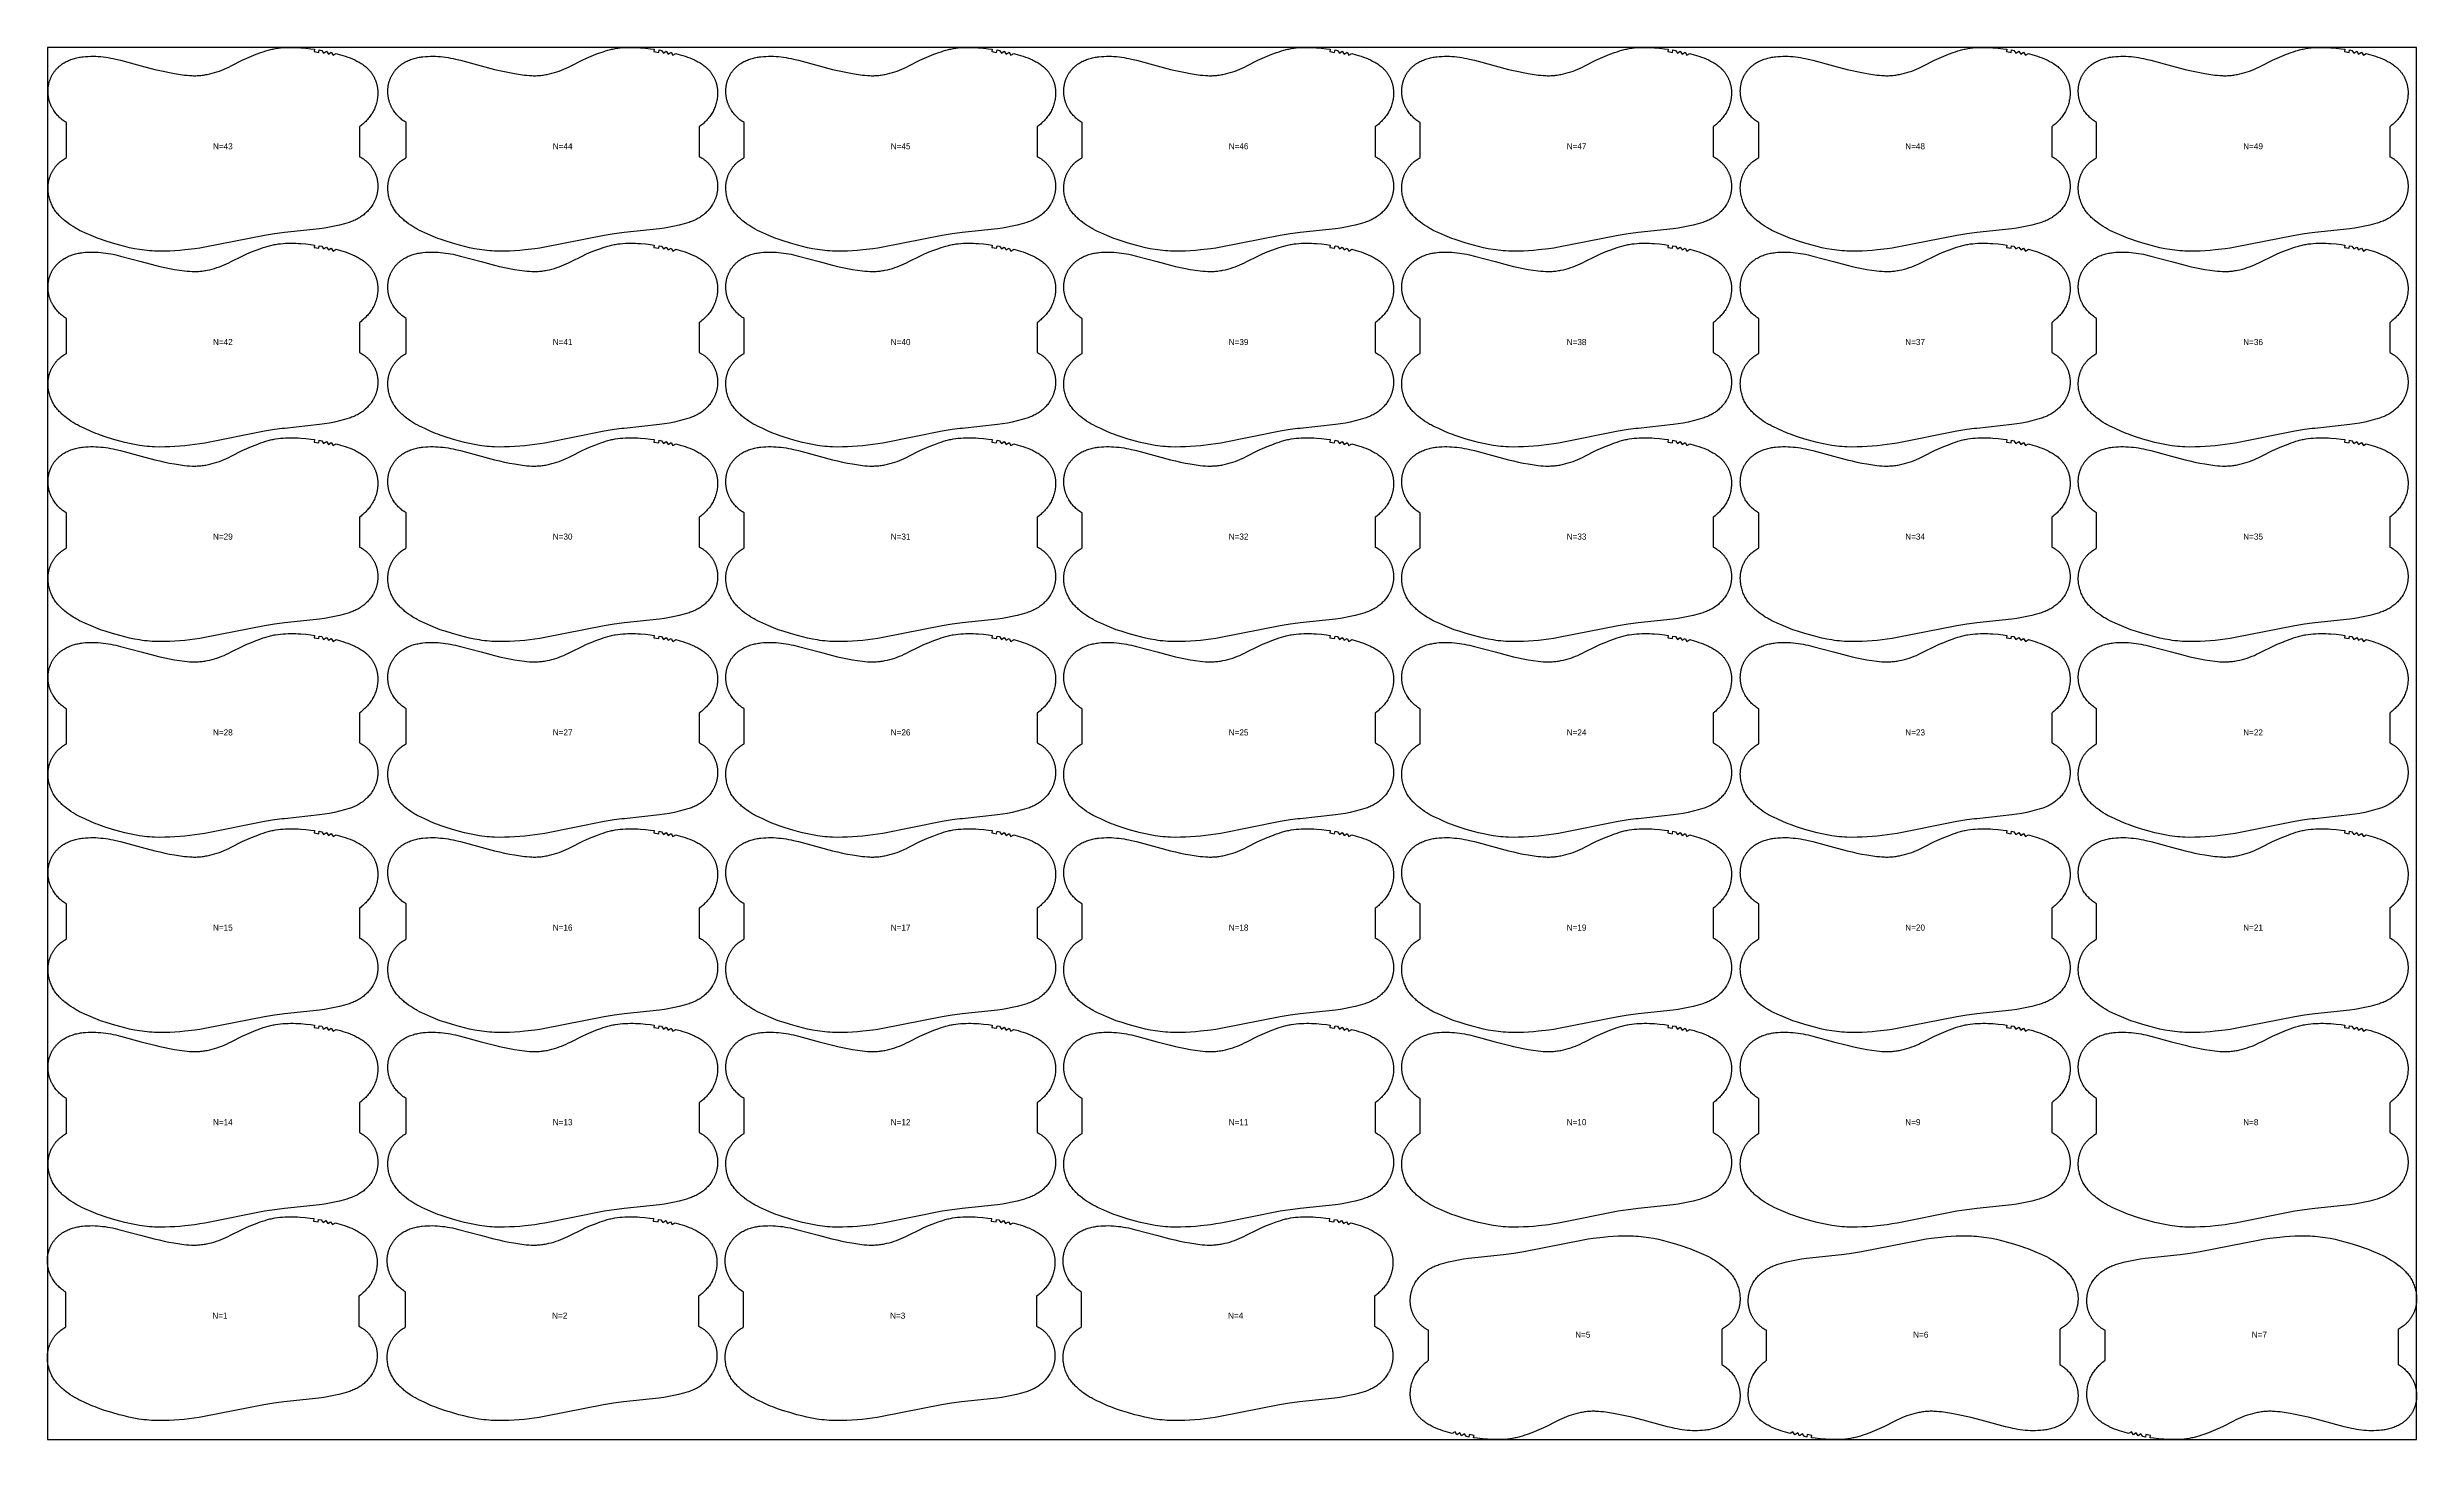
# Model space of a CAD drawing. Header units: inches. Extents: x 1 to 1936, y -76 to 1061.
import ezdxf

# ---------------------------------------------------------------- set-up
doc = ezdxf.new("R2010")
doc.units = ezdxf.units.IN

msp = doc.modelspace()

# ---------------------------------------------------------------- texts
at = {"layer": '1'}
for s, p in [('N=43', (136.6635, 977.3012)), ('N=44', (414.1635, 977.3012)), ('N=45', (690.1635, 977.3012)), ('N=46', (966.1635, 977.3012)), ('N=47', (1242.1635, 977.3012)), ('N=48', (1518.6635, 977.3012)), ('N=49', (1794.6635, 977.3012)), ('N=42', (136.6635, 817.4412)), ('N=41', (414.1635, 817.4412)), ('N=40', (690.1635, 817.4412)), ('N=39', (966.1635, 817.4412)), ('N=38', (1242.1635, 817.4412)), ('N=37', (1518.6635, 817.4412)), ('N=36', (1794.6635, 817.4412)), ('N=29', (136.6635, 658.5812)), ('N=30', (414.1635, 658.5812)), ('N=31', (690.1635, 658.5812)), ('N=32', (966.1635, 658.5812)), ('N=33', (1242.1635, 658.5812)), ('N=34', (1518.6635, 658.5812)), ('N=35', (1794.6635, 658.5812)), ('N=28', (136.6635, 498.7212)), ('N=27', (414.1635, 498.7212)), ('N=26', (690.1635, 498.7212)), ('N=25', (966.1635, 498.7212)), ('N=24', (1242.1635, 498.7212)), ('N=23', (1518.6635, 498.7212)), ('N=22', (1794.6635, 498.7212)), ('N=15', (136.6635, 339.3612)), ('N=16', (414.1635, 339.3612)), ('N=17', (690.1635, 339.3612)), ('N=18', (966.1635, 339.3612)), ('N=19', (1242.1635, 339.3612)), ('N=20', (1518.6635, 339.3612)), ('N=21', (1794.6635, 339.3612)), ('N=14', (136.6635, 180.5012)), ('N=13', (414.1635, 180.5012)), ('N=12', (690.1635, 180.5012)), ('N=11', (966.1635, 180.5012)), ('N=10', (1242.1635, 180.5012)), ('N=9', (1518.6635, 180.5012)), ('N=8', (1794.6635, 180.5012)), ('N=1', (136.1355, 22.5235)), ('N=2', (413.6355, 22.5235)), ('N=3', (689.6355, 22.5235)), ('N=4', (965.6355, 22.5235)), ('N=5', (1249.1355, 7.0235)), ('N=6', (1525.1355, 7.0235)), ('N=7', (1801.6355, 7.0235))]:
    msp.add_text(s, height=5, dxfattribs=at).set_placement(p)

# ---------------------------------------------------------------- linework, layer by layer
at = {"layer": '1'}
for points in [[(1.472, -76.1778), (1936.299, -76.1778), (1936.299, 1060.5025), (1.472, 1060.5025), (1.472, -76.1778)], [(113.5219, 1037.9252), (115.5751, 1037.7074), (117.6325, 1037.5402), (119.6929, 1037.4349), (120.7239, 1037.409), (121.755, 1037.4028), (122.7862, 1037.4176), (123.817, 1037.4532), (124.8471, 1037.5093), (125.8761, 1037.5855), (126.9035, 1037.6814), (127.9291, 1037.7968), (128.9522, 1037.9313), (129.9727, 1038.0844), (130.9901, 1038.2558), (132.0042, 1038.4451), (134.0221, 1038.8751), (136.0255, 1039.3701), (138.0134, 1039.926), (139.9844, 1040.5394), (141.9364, 1041.2101), (143.8671, 1041.9386), (145.7741, 1042.7255), (147.6562, 1043.5689), (149.5184, 1044.4572), (151.6049, 1045.5025), (160.5896, 1050.0036), (164.3455, 1051.7138), (168.1475, 1053.3206), (171.9845, 1054.8392), (175.8551, 1056.273), (177.8038, 1056.9555), (179.7642, 1057.6022), (181.7391, 1058.1981), (182.733, 1058.4724), (183.7316, 1058.7286), (184.7353, 1058.9651), (185.7436, 1059.1822), (186.7561, 1059.3803), (187.7722, 1059.5599), (189.8137, 1059.8663), (191.8642, 1060.1057), (193.9201, 1060.2828), (195.9799, 1060.4037), (198.0423, 1060.4748), (200.1059, 1060.5025), (202.1697, 1060.492), (204.2328, 1060.4442), (206.2945, 1060.3587), (208.3542, 1060.2352), (212.4655, 1059.8796), (216.5664, 1059.4099), (219.5565, 1059.014), (219.5577, 1059.0138), (219.2809, 1057.03), (223.1959, 1056.4434), (223.513, 1058.4181), (225.4858, 1058.0901), (227.0915, 1055.7723), (229.4191, 1057.3628), (230.9599, 1055.0034), (233.3303, 1056.526), (234.7961, 1054.1203), (237.2135, 1055.5671), (240.821, 1054.5583), (242.7957, 1053.9566), (244.758, 1053.3167), (246.7046, 1052.6322), (248.632, 1051.8966), (250.5365, 1051.1038), (252.4138, 1050.2485), (253.3408, 1049.7959), (254.2594, 1049.326), (255.1689, 1048.838), (256.0688, 1048.3313), (256.9582, 1047.8054), (257.8354, 1047.259), (258.6984, 1046.6909), (259.545, 1046.1001), (260.3733, 1045.4852), (261.1813, 1044.8451), (261.9668, 1044.1786), (262.3505, 1043.835), (262.7278, 1043.4845), (263.0986, 1043.1267), (263.4626, 1042.7619), (263.8197, 1042.3903), (264.1699, 1042.0118), (264.513, 1041.6268), (264.8489, 1041.2354), (265.1774, 1040.8377), (265.4986, 1040.4338), (265.8122, 1040.024), (266.1181, 1039.6083), (266.4162, 1039.187), (266.7064, 1038.7601), (266.9887, 1038.3279), (267.2628, 1037.8904), (267.5286, 1037.4479), (267.7861, 1037.0005), (268.0351, 1036.5483), (268.2756, 1036.0916), (268.5074, 1035.6304), (268.7306, 1035.165), (268.9449, 1034.6955), (269.1505, 1034.2221), (269.3471, 1033.745), (269.5347, 1033.2643), (269.7133, 1032.7802), (269.8827, 1032.2929), (270.0429, 1031.8025), (270.1938, 1031.3093), (270.3353, 1030.8134), (270.4674, 1030.3149), (270.5901, 1029.814), (270.7031, 1029.311), (270.8065, 1028.8059), (270.9003, 1028.299), (270.9846, 1027.7904), (271.0594, 1027.2802), (271.1249, 1026.7688), (271.1811, 1026.2561), (271.2281, 1025.7425), (271.2659, 1025.228), (271.2946, 1024.7129), (271.3143, 1024.1973), (271.327, 1023.1653), (271.3045, 1022.1334), (271.2474, 1021.103), (271.1562, 1020.0753), (271.0315, 1019.0514), (270.8739, 1018.032), (270.6837, 1017.0181), (270.4617, 1016.0105), (270.2082, 1015.0101), (269.9238, 1014.0177), (269.6091, 1013.0341), (269.2644, 1012.0605), (268.8899, 1011.0978), (268.4857, 1010.1475), (268.0516, 1009.2108), (267.5879, 1008.289), (267.0945, 1007.3834), (266.5713, 1006.4952), (266.0186, 1005.6258), (265.4366, 1004.7761), (264.8268, 1003.946), (264.1912, 1003.1349), (263.5316, 1002.3422), (262.8499, 1001.5676), (262.148, 1000.8104), (261.4278, 1000.0702), (260.6912, 999.3464), (259.9398, 998.6386), (259.1746, 997.9462), (258.3962, 997.2688), (257.6055, 996.6059), (256.327, 995.5892), (256.327, 971.3423), (256.4749, 971.2678), (257.3808, 970.7735), (258.27, 970.2492), (259.1408, 969.6949), (259.5689, 969.4067), (259.9918, 969.111), (260.4094, 968.8079), (260.8215, 968.4975), (261.228, 968.1798), (261.6285, 967.8547), (262.0229, 967.5224), (262.4111, 967.1828), (262.7929, 966.836), (263.168, 966.482), (263.5363, 966.1208), (263.8977, 965.7526), (264.2519, 965.3775), (264.5989, 964.9957), (264.9385, 964.6072), (265.2705, 964.2123), (265.5949, 963.811), (265.9115, 963.4036), (266.2201, 962.9901), (266.5205, 962.5708), (266.8127, 962.1456), (267.0965, 961.7149), (267.3718, 961.2787), (267.6384, 960.8372), (267.8962, 960.3905), (268.1449, 959.9387), (268.3846, 959.4821), (268.6152, 959.0208), (268.8365, 958.555), (269.0486, 958.0848), (269.2515, 957.6106), (269.4451, 957.1325), (269.6294, 956.6506), (269.8043, 956.1653), (269.9699, 955.6766), (270.126, 955.1849), (270.2726, 954.6902), (270.4098, 954.1928), (270.5375, 953.6928), (270.6556, 953.1906), (270.7641, 952.6862), (270.863, 952.1799), (270.9523, 951.6719), (271.0319, 951.1623), (271.1019, 950.6513), (271.1625, 950.1391), (271.2134, 949.6259), (271.255, 949.1118), (271.287, 948.5969), (271.3097, 948.0816), (271.323, 947.5658), (271.327, 947.0499), (271.3217, 946.5339), (271.3071, 946.018), (271.2832, 945.5025), (271.2502, 944.9874), (271.2081, 944.473), (271.1568, 943.9594), (271.0964, 943.4467), (271.027, 942.9353), (270.9485, 942.4251), (270.8609, 941.9164), (270.7643, 941.4095), (270.6587, 940.9043), (270.5441, 940.4012), (270.4204, 939.9003), (270.2878, 939.4018), (270.1462, 938.9058), (269.9957, 938.4125), (269.8362, 937.9221), (269.6677, 937.4347), (269.4903, 936.9506), (269.304, 936.4699), (269.1088, 935.9928), (268.9048, 935.5194), (268.692, 935.0499), (268.4706, 934.5843), (268.2407, 934.1227), (268.0026, 933.6653), (267.7563, 933.2122), (267.502, 932.7634), (267.2399, 932.319), (266.6928, 931.4439), (266.116, 930.5877), (265.5109, 929.7511), (264.8787, 928.935), (264.2204, 928.1401), (263.5369, 927.3669), (262.8292, 926.6161), (262.098, 925.8882), (261.3442, 925.1838), (260.5686, 924.5034), (259.772, 923.8477), (258.9554, 923.2172), (258.1195, 922.6124), (257.2654, 922.0334), (256.3941, 921.4804), (256.327, 921.4405), (255.5068, 920.9534), (254.6045, 920.4525), (253.6883, 919.9777), (252.7592, 919.5293), (251.8183, 919.1072), (250.8667, 918.7112), (249.9055, 918.3392), (248.9359, 917.9886), (247.959, 917.6572), (245.9882, 917.0417), (244.0023, 916.4729), (240.0097, 915.4238), (235.9917, 914.4856), (231.9472, 913.6629), (227.879, 912.9666), (223.7918, 912.3988), (195.0636, 909.3304), (193.1248, 909.1), (186.8677, 908.3565), (178.7209, 907.0295), (130.1524, 897.3378), (126.0785, 896.678), (121.9924, 896.0939), (113.7966, 895.1131), (109.6859, 894.7449), (105.5684, 894.4614), (101.4464, 894.2574), (97.3209, 894.1341), (93.1932, 894.1), (89.0672, 894.1868), (87.0062, 894.2866), (84.9475, 894.4269), (82.8922, 894.6088), (80.8411, 894.8332), (78.7951, 895.1002), (76.7544, 895.4072), (72.6902, 896.1274), (68.6495, 896.968), (64.6312, 897.9094), (60.6337, 898.9365), (54.7099, 900.6222), (48.7743, 902.4892), (44.8615, 903.8066), (42.9199, 904.5052), (40.9934, 905.2417), (39.0843, 906.0213), (37.1889, 906.8354), (32.1675, 909.1), (29.6604, 910.2307), (27.8022, 911.1272), (25.9705, 912.0737), (25.0673, 912.5706), (24.1731, 913.0837), (22.4112, 914.1562), (20.6846, 915.2864), (18.9929, 916.4694), (17.3369, 917.702), (17, 917.9698), (15.7214, 918.9864), (14.9308, 919.6494), (14.1524, 920.3268), (13.3872, 921.0192), (12.6358, 921.727), (11.8991, 922.4508), (11.1789, 923.191), (10.4771, 923.9482), (9.7954, 924.7228), (9.1358, 925.5154), (8.5002, 926.3266), (7.8904, 927.1567), (7.3084, 928.0064), (6.7556, 928.8758), (6.2325, 929.7639), (5.7391, 930.6696), (5.2753, 931.5914), (4.8413, 932.5281), (4.4371, 933.4784), (4.0626, 934.441), (3.7179, 935.4147), (3.4032, 936.3982), (3.1188, 937.3907), (2.8653, 938.3911), (2.6432, 939.3987), (2.4531, 940.4126), (2.2955, 941.432), (2.1708, 942.4559), (2.0796, 943.4836), (2.0225, 944.514), (2, 945.5459), (2.0127, 946.5779), (2.0324, 947.0935), (2.0611, 947.6086), (2.0989, 948.1231), (2.1459, 948.6367), (2.2021, 949.1493), (2.2676, 949.6608), (2.3424, 950.1709), (2.4267, 950.6796), (2.5205, 951.1865), (2.6239, 951.6916), (2.7369, 952.1946), (2.8595, 952.6955), (2.9917, 953.1939), (3.1332, 953.6899), (3.2841, 954.1831), (3.4443, 954.6735), (3.6137, 955.1608), (3.7923, 955.6449), (3.9799, 956.1256), (4.1765, 956.6027), (4.382, 957.0761), (4.5964, 957.5456), (4.8196, 958.011), (5.0514, 958.4722), (5.2919, 958.9289), (5.5409, 959.3811), (5.7984, 959.8285), (6.0642, 960.271), (6.3383, 960.7085), (6.6205, 961.1407), (6.9108, 961.5675), (7.2089, 961.9889), (7.5148, 962.4045), (7.8284, 962.8144), (8.1495, 963.2182), (8.4781, 963.616), (8.814, 964.0074), (9.1571, 964.3924), (9.5072, 964.7709), (9.8644, 965.1425), (10.2284, 965.5073), (10.5991, 965.865), (10.9765, 966.2156), (11.3602, 966.5592), (12.1457, 967.2257), (12.9536, 967.8658), (13.7819, 968.4806), (14.6286, 969.0715), (15.4916, 969.6395), (16.3688, 970.186), (17, 970.5592), (17, 999.0599), (16.9328, 999.0998), (16.0616, 999.6528), (15.2075, 1000.2318), (14.3716, 1000.8366), (13.555, 1001.4671), (12.7584, 1002.1229), (11.9828, 1002.8032), (11.229, 1003.5076), (10.4978, 1004.2355), (9.7901, 1004.9863), (9.1066, 1005.7595), (8.4483, 1006.5544), (7.816, 1007.3705), (7.2109, 1008.2071), (6.6342, 1009.0633), (6.0871, 1009.9384), (5.8249, 1010.3828), (5.5707, 1010.8316), (5.3244, 1011.2848), (5.0863, 1011.7422), (4.8564, 1012.2037), (4.635, 1012.6693), (4.4222, 1013.1388), (4.2181, 1013.6122), (4.0229, 1014.0893), (3.8367, 1014.57), (3.6593, 1015.0541), (3.4908, 1015.5415), (3.3313, 1016.0319), (3.1808, 1016.5252), (3.0392, 1017.0212), (2.9065, 1017.5197), (2.7829, 1018.0206), (2.6683, 1018.5237), (2.5627, 1019.0289), (2.4661, 1019.5359), (2.3785, 1020.0445), (2.3, 1020.5547), (2.2306, 1021.0662), (2.1702, 1021.5788), (2.1189, 1022.0924), (2.0768, 1022.6068), (2.0437, 1023.1219), (2.0199, 1023.6375), (2.0053, 1024.1533), (2, 1024.6693), (2.004, 1025.1852), (2.0173, 1025.701), (2.0399, 1026.2164), (2.072, 1026.7312), (2.1135, 1027.2453), (2.1645, 1027.7586), (2.225, 1028.2707), (2.2951, 1028.7817), (2.3747, 1029.2913), (2.464, 1029.7993), (2.5629, 1030.3056), (2.6714, 1030.81), (2.7895, 1031.3122), (2.9172, 1031.8122), (3.0543, 1032.3096), (3.201, 1032.8043), (3.3571, 1033.296), (3.5227, 1033.7847), (3.6976, 1034.2701), (3.8819, 1034.7519), (4.0755, 1035.23), (4.2783, 1035.7043), (4.4905, 1036.1744), (4.7118, 1036.6402), (4.9424, 1037.1015), (5.182, 1037.5582), (5.4308, 1038.0099), (5.6886, 1038.4566), (5.9552, 1038.8981), (6.2304, 1039.3343), (6.5142, 1039.765), (6.8065, 1040.1902), (7.1069, 1040.6095), (7.4155, 1041.023), (7.7321, 1041.4304), (8.0564, 1041.8317), (8.3885, 1042.2266), (8.7281, 1042.6151), (9.0751, 1042.9969), (9.4293, 1043.372), (9.7907, 1043.7402), (10.159, 1044.1014), (10.5341, 1044.4554), (10.9158, 1044.8022), (11.304, 1045.1418), (11.6985, 1045.4741), (12.099, 1045.7992), (12.5054, 1046.1169), (12.9176, 1046.4273), (13.3352, 1046.7304), (13.7581, 1047.0261), (14.1862, 1047.3143), (15.057, 1047.8686), (15.9462, 1048.393), (16.8521, 1048.8872), (17.7734, 1049.3513), (18.7089, 1049.7855), (19.6574, 1050.1904), (20.6178, 1050.5664), (21.5891, 1050.914), (22.57, 1051.2337), (23.5594, 1051.5259), (24.5562, 1051.7912), (25.5594, 1052.0301), (26.5683, 1052.2438), (27.582, 1052.4336), (28.6001, 1052.6008), (29.6218, 1052.7467), (30.6464, 1052.8726), (32.702, 1053.0695), (34.7622, 1053.2006), (36.8247, 1053.2686), (38.8879, 1053.2748), (40.9502, 1053.2206), (43.0101, 1053.1077), (45.0667, 1052.9402), (47.1191, 1052.7227), (49.1666, 1052.4597), (51.2082, 1052.1549), (53.243, 1051.8083), (55.2696, 1051.4192), (57.2871, 1050.9867), (61.295, 1050.0048), (78.1772, 1045.5025), (89.2113, 1042.5598), (93.2236, 1041.5919), (97.2527, 1040.6963), (101.2983, 1039.879), (105.3583, 1039.1374), (113.5219, 1037.9252)], [(391.0219, 1037.9252), (393.0751, 1037.7074), (395.1325, 1037.5402), (397.1929, 1037.4349), (398.2239, 1037.409), (399.255, 1037.4028), (400.2862, 1037.4176), (401.317, 1037.4532), (402.3471, 1037.5093), (403.3761, 1037.5855), (404.4035, 1037.6814), (405.4291, 1037.7968), (406.4522, 1037.9313), (407.4727, 1038.0844), (408.4901, 1038.2558), (409.5042, 1038.4451), (411.5221, 1038.8751), (413.5255, 1039.3701), (415.5134, 1039.926), (417.4844, 1040.5394), (419.4364, 1041.2101), (421.3671, 1041.9386), (423.2741, 1042.7255), (425.1562, 1043.5689), (427.0184, 1044.4572), (429.1049, 1045.5025), (438.0896, 1050.0036), (441.8455, 1051.7138), (445.6475, 1053.3206), (449.4845, 1054.8392), (453.3551, 1056.273), (455.3038, 1056.9555), (457.2642, 1057.6022), (459.2391, 1058.1981), (460.233, 1058.4724), (461.2316, 1058.7286), (462.2353, 1058.9651), (463.2436, 1059.1822), (464.2561, 1059.3803), (465.2722, 1059.5599), (467.3137, 1059.8663), (469.3642, 1060.1057), (471.4201, 1060.2828), (473.4799, 1060.4037), (475.5423, 1060.4748), (477.6059, 1060.5025), (479.6697, 1060.492), (481.7328, 1060.4442), (483.7945, 1060.3587), (485.8542, 1060.2352), (489.9655, 1059.8796), (494.0664, 1059.4099), (497.0565, 1059.014), (497.0577, 1059.0138), (496.7809, 1057.03), (500.6959, 1056.4434), (501.013, 1058.4181), (502.9858, 1058.0901), (504.5915, 1055.7723), (506.9191, 1057.3628), (508.4599, 1055.0034), (510.8303, 1056.526), (512.2961, 1054.1203), (514.7135, 1055.5671), (518.321, 1054.5583), (520.2957, 1053.9566), (522.258, 1053.3167), (524.2046, 1052.6322), (526.132, 1051.8966), (528.0365, 1051.1038), (529.9138, 1050.2485), (530.8408, 1049.7959), (531.7594, 1049.326), (532.6689, 1048.838), (533.5688, 1048.3313), (534.4582, 1047.8054), (535.3354, 1047.259), (536.1984, 1046.6909), (537.045, 1046.1001), (537.8733, 1045.4852), (538.6813, 1044.8451), (539.4668, 1044.1786), (539.8505, 1043.835), (540.2278, 1043.4845), (540.5986, 1043.1267), (540.9626, 1042.7619), (541.3197, 1042.3903), (541.6699, 1042.0118), (542.013, 1041.6268), (542.3489, 1041.2354), (542.6774, 1040.8377), (542.9986, 1040.4338), (543.3122, 1040.024), (543.6181, 1039.6083), (543.9162, 1039.187), (544.2064, 1038.7601), (544.4887, 1038.3279), (544.7628, 1037.8904), (545.0286, 1037.4479), (545.2861, 1037.0005), (545.5351, 1036.5483), (545.7756, 1036.0916), (546.0074, 1035.6304), (546.2306, 1035.165), (546.4449, 1034.6955), (546.6505, 1034.2221), (546.8471, 1033.745), (547.0347, 1033.2643), (547.2133, 1032.7802), (547.3827, 1032.2929), (547.5429, 1031.8025), (547.6938, 1031.3093), (547.8353, 1030.8134), (547.9674, 1030.3149), (548.0901, 1029.814), (548.2031, 1029.311), (548.3065, 1028.8059), (548.4003, 1028.299), (548.4846, 1027.7904), (548.5594, 1027.2802), (548.6249, 1026.7688), (548.6811, 1026.2561), (548.7281, 1025.7425), (548.7659, 1025.228), (548.7946, 1024.7129), (548.8143, 1024.1973), (548.827, 1023.1653), (548.8045, 1022.1334), (548.7474, 1021.103), (548.6562, 1020.0753), (548.5315, 1019.0514), (548.3739, 1018.032), (548.1837, 1017.0181), (547.9617, 1016.0105), (547.7082, 1015.0101), (547.4238, 1014.0177), (547.1091, 1013.0341), (546.7644, 1012.0605), (546.3899, 1011.0978), (545.9857, 1010.1475), (545.5516, 1009.2108), (545.0879, 1008.289), (544.5945, 1007.3834), (544.0713, 1006.4952), (543.5186, 1005.6258), (542.9366, 1004.7761), (542.3268, 1003.946), (541.6912, 1003.1349), (541.0316, 1002.3422), (540.3499, 1001.5676), (539.648, 1000.8104), (538.9278, 1000.0702), (538.1912, 999.3464), (537.4398, 998.6386), (536.6746, 997.9462), (535.8962, 997.2688), (535.1055, 996.6059), (533.827, 995.5892), (533.827, 971.3423), (533.9749, 971.2678), (534.8808, 970.7735), (535.77, 970.2492), (536.6408, 969.6949), (537.0689, 969.4067), (537.4918, 969.111), (537.9094, 968.8079), (538.3215, 968.4975), (538.728, 968.1798), (539.1285, 967.8547), (539.5229, 967.5224), (539.9111, 967.1828), (540.2929, 966.836), (540.668, 966.482), (541.0363, 966.1208), (541.3977, 965.7526), (541.7519, 965.3775), (542.0989, 964.9957), (542.4385, 964.6072), (542.7705, 964.2123), (543.0949, 963.811), (543.4115, 963.4036), (543.7201, 962.9901), (544.0205, 962.5708), (544.3127, 962.1456), (544.5965, 961.7149), (544.8718, 961.2787), (545.1384, 960.8372), (545.3962, 960.3905), (545.6449, 959.9387), (545.8846, 959.4821), (546.1152, 959.0208), (546.3365, 958.555), (546.5486, 958.0848), (546.7515, 957.6106), (546.9451, 957.1325), (547.1294, 956.6506), (547.3043, 956.1653), (547.4699, 955.6766), (547.626, 955.1849), (547.7726, 954.6902), (547.9098, 954.1928), (548.0375, 953.6928), (548.1556, 953.1906), (548.2641, 952.6862), (548.363, 952.1799), (548.4523, 951.6719), (548.5319, 951.1623), (548.6019, 950.6513), (548.6625, 950.1391), (548.7134, 949.6259), (548.755, 949.1118), (548.787, 948.5969), (548.8097, 948.0816), (548.823, 947.5658), (548.827, 947.0499), (548.8217, 946.5339), (548.8071, 946.018), (548.7832, 945.5025), (548.7502, 944.9874), (548.7081, 944.473), (548.6568, 943.9594), (548.5964, 943.4467), (548.527, 942.9353), (548.4485, 942.4251), (548.3609, 941.9164), (548.2643, 941.4095), (548.1587, 940.9043), (548.0441, 940.4012), (547.9204, 939.9003), (547.7878, 939.4018), (547.6462, 938.9058), (547.4957, 938.4125), (547.3362, 937.9221), (547.1677, 937.4347), (546.9903, 936.9506), (546.804, 936.4699), (546.6088, 935.9928), (546.4048, 935.5194), (546.192, 935.0499), (545.9706, 934.5843), (545.7407, 934.1227), (545.5026, 933.6653), (545.2563, 933.2122), (545.002, 932.7634), (544.7399, 932.319), (544.1928, 931.4439), (543.616, 930.5877), (543.0109, 929.7511), (542.3787, 928.935), (541.7204, 928.1401), (541.0369, 927.3669), (540.3292, 926.6161), (539.598, 925.8882), (538.8442, 925.1838), (538.0686, 924.5034), (537.272, 923.8477), (536.4554, 923.2172), (535.6195, 922.6124), (534.7654, 922.0334), (533.8941, 921.4804), (533.827, 921.4405), (533.0068, 920.9534), (532.1045, 920.4525), (531.1883, 919.9777), (530.2592, 919.5293), (529.3183, 919.1072), (528.3667, 918.7112), (527.4055, 918.3392), (526.4359, 917.9886), (525.459, 917.6572), (523.4882, 917.0417), (521.5023, 916.4729), (517.5097, 915.4238), (513.4917, 914.4856), (509.4472, 913.6629), (505.379, 912.9666), (501.2918, 912.3988), (472.5636, 909.3304), (470.6248, 909.1), (464.3677, 908.3565), (456.2209, 907.0295), (407.6524, 897.3378), (403.5785, 896.678), (399.4924, 896.0939), (391.2966, 895.1131), (387.1859, 894.7449), (383.0684, 894.4614), (378.9464, 894.2574), (374.8209, 894.1341), (370.6932, 894.1), (366.5672, 894.1868), (364.5062, 894.2866), (362.4475, 894.4269), (360.3922, 894.6088), (358.3411, 894.8332), (356.2951, 895.1002), (354.2544, 895.4072), (350.1902, 896.1274), (346.1495, 896.968), (342.1312, 897.9094), (338.1337, 898.9365), (332.2099, 900.6222), (326.2743, 902.4892), (322.3615, 903.8066), (320.4199, 904.5052), (318.4934, 905.2417), (316.5843, 906.0213), (314.6889, 906.8354), (309.6675, 909.1), (307.1604, 910.2307), (305.3022, 911.1272), (303.4705, 912.0737), (302.5673, 912.5706), (301.6731, 913.0837), (299.9112, 914.1562), (298.1846, 915.2864), (296.4929, 916.4694), (294.8369, 917.702), (294.5, 917.9698), (293.2214, 918.9864), (292.4308, 919.6494), (291.6524, 920.3268), (290.8872, 921.0192), (290.1358, 921.727), (289.3991, 922.4508), (288.6789, 923.191), (287.9771, 923.9482), (287.2954, 924.7228), (286.6358, 925.5154), (286.0002, 926.3266), (285.3904, 927.1567), (284.8084, 928.0064), (284.2556, 928.8758), (283.7325, 929.7639), (283.2391, 930.6696), (282.7753, 931.5914), (282.3413, 932.5281), (281.9371, 933.4784), (281.5626, 934.441), (281.2179, 935.4147), (280.9032, 936.3982), (280.6188, 937.3907), (280.3653, 938.3911), (280.1432, 939.3987), (279.9531, 940.4126), (279.7955, 941.432), (279.6708, 942.4559), (279.5796, 943.4836), (279.5225, 944.514), (279.5, 945.5459), (279.5127, 946.5779), (279.5324, 947.0935), (279.5611, 947.6086), (279.5989, 948.1231), (279.6459, 948.6367), (279.7021, 949.1493), (279.7676, 949.6608), (279.8424, 950.1709), (279.9267, 950.6796), (280.0205, 951.1865), (280.1239, 951.6916), (280.2369, 952.1946), (280.3595, 952.6955), (280.4917, 953.1939), (280.6332, 953.6899), (280.7841, 954.1831), (280.9443, 954.6735), (281.1137, 955.1608), (281.2923, 955.6449), (281.4799, 956.1256), (281.6765, 956.6027), (281.882, 957.0761), (282.0964, 957.5456), (282.3196, 958.011), (282.5514, 958.4722), (282.7919, 958.9289), (283.0409, 959.3811), (283.2984, 959.8285), (283.5642, 960.271), (283.8383, 960.7085), (284.1205, 961.1407), (284.4108, 961.5675), (284.7089, 961.9889), (285.0148, 962.4045), (285.3284, 962.8144), (285.6495, 963.2182), (285.9781, 963.616), (286.314, 964.0074), (286.6571, 964.3924), (287.0072, 964.7709), (287.3644, 965.1425), (287.7284, 965.5073), (288.0991, 965.865), (288.4765, 966.2156), (288.8602, 966.5592), (289.6457, 967.2257), (290.4536, 967.8658), (291.2819, 968.4806), (292.1286, 969.0715), (292.9916, 969.6395), (293.8688, 970.186), (294.5, 970.5592), (294.5, 999.0599), (294.4328, 999.0998), (293.5616, 999.6528), (292.7075, 1000.2318), (291.8716, 1000.8366), (291.055, 1001.4671), (290.2584, 1002.1229), (289.4828, 1002.8032), (288.729, 1003.5076), (287.9978, 1004.2355), (287.2901, 1004.9863), (286.6066, 1005.7595), (285.9483, 1006.5544), (285.316, 1007.3705), (284.7109, 1008.2071), (284.1342, 1009.0633), (283.5871, 1009.9384), (283.3249, 1010.3828), (283.0707, 1010.8316), (282.8244, 1011.2848), (282.5863, 1011.7422), (282.3564, 1012.2037), (282.135, 1012.6693), (281.9222, 1013.1388), (281.7181, 1013.6122), (281.5229, 1014.0893), (281.3367, 1014.57), (281.1593, 1015.0541), (280.9908, 1015.5415), (280.8313, 1016.0319), (280.6808, 1016.5252), (280.5392, 1017.0212), (280.4065, 1017.5197), (280.2829, 1018.0206), (280.1683, 1018.5237), (280.0627, 1019.0289), (279.9661, 1019.5359), (279.8785, 1020.0445), (279.8, 1020.5547), (279.7306, 1021.0662), (279.6702, 1021.5788), (279.6189, 1022.0924), (279.5768, 1022.6068), (279.5437, 1023.1219), (279.5199, 1023.6375), (279.5053, 1024.1533), (279.5, 1024.6693), (279.504, 1025.1852), (279.5173, 1025.701), (279.5399, 1026.2164), (279.572, 1026.7312), (279.6135, 1027.2453), (279.6645, 1027.7586), (279.725, 1028.2707), (279.7951, 1028.7817), (279.8747, 1029.2913), (279.964, 1029.7993), (280.0629, 1030.3056), (280.1714, 1030.81), (280.2895, 1031.3122), (280.4172, 1031.8122), (280.5543, 1032.3096), (280.701, 1032.8043), (280.8571, 1033.296), (281.0227, 1033.7847), (281.1976, 1034.2701), (281.3819, 1034.7519), (281.5755, 1035.23), (281.7783, 1035.7043), (281.9905, 1036.1744), (282.2118, 1036.6402), (282.4424, 1037.1015), (282.682, 1037.5582), (282.9308, 1038.0099), (283.1886, 1038.4566), (283.4552, 1038.8981), (283.7304, 1039.3343), (284.0142, 1039.765), (284.3065, 1040.1902), (284.6069, 1040.6095), (284.9155, 1041.023), (285.2321, 1041.4304), (285.5564, 1041.8317), (285.8885, 1042.2266), (286.2281, 1042.6151), (286.5751, 1042.9969), (286.9293, 1043.372), (287.2907, 1043.7402), (287.659, 1044.1014), (288.0341, 1044.4554), (288.4158, 1044.8022), (288.804, 1045.1418), (289.1985, 1045.4741), (289.599, 1045.7992), (290.0054, 1046.1169), (290.4176, 1046.4273), (290.8352, 1046.7304), (291.2581, 1047.0261), (291.6862, 1047.3143), (292.557, 1047.8686), (293.4462, 1048.393), (294.3521, 1048.8872), (295.2734, 1049.3513), (296.2089, 1049.7855), (297.1574, 1050.1904), (298.1178, 1050.5664), (299.0891, 1050.914), (300.07, 1051.2337), (301.0594, 1051.5259), (302.0562, 1051.7912), (303.0594, 1052.0301), (304.0683, 1052.2438), (305.082, 1052.4336), (306.1001, 1052.6008), (307.1218, 1052.7467), (308.1464, 1052.8726), (310.202, 1053.0695), (312.2622, 1053.2006), (314.3247, 1053.2686), (316.3879, 1053.2748), (318.4502, 1053.2206), (320.5101, 1053.1077), (322.5667, 1052.9402), (324.6191, 1052.7227), (326.6666, 1052.4597), (328.7082, 1052.1549), (330.743, 1051.8083), (332.7696, 1051.4192), (334.7871, 1050.9867), (338.795, 1050.0048), (355.6772, 1045.5025), (366.7113, 1042.5598), (370.7236, 1041.5919), (374.7527, 1040.6963), (378.7983, 1039.879), (382.8583, 1039.1374), (391.0219, 1037.9252)], [(667.0219, 1037.9252), (669.0751, 1037.7074), (671.1325, 1037.5402), (673.1929, 1037.4349), (674.2239, 1037.409), (675.255, 1037.4028), (676.2862, 1037.4176), (677.317, 1037.4532), (678.3471, 1037.5093), (679.3761, 1037.5855), (680.4035, 1037.6814), (681.4291, 1037.7968), (682.4522, 1037.9313), (683.4727, 1038.0844), (684.4901, 1038.2558), (685.5042, 1038.4451), (687.5221, 1038.8751), (689.5255, 1039.3701), (691.5134, 1039.926), (693.4844, 1040.5394), (695.4364, 1041.2101), (697.3671, 1041.9386), (699.2741, 1042.7255), (701.1562, 1043.5689), (703.0184, 1044.4572), (705.1049, 1045.5025), (714.0896, 1050.0036), (717.8455, 1051.7138), (721.6475, 1053.3206), (725.4845, 1054.8392), (729.3551, 1056.273), (731.3038, 1056.9555), (733.2642, 1057.6022), (735.2391, 1058.1981), (736.233, 1058.4724), (737.2316, 1058.7286), (738.2353, 1058.9651), (739.2436, 1059.1822), (740.2561, 1059.3803), (741.2722, 1059.5599), (743.3137, 1059.8663), (745.3642, 1060.1057), (747.4201, 1060.2828), (749.4799, 1060.4037), (751.5423, 1060.4748), (753.6059, 1060.5025), (755.6697, 1060.492), (757.7328, 1060.4442), (759.7945, 1060.3587), (761.8542, 1060.2352), (765.9655, 1059.8796), (770.0664, 1059.4099), (773.0565, 1059.014), (773.0577, 1059.0138), (772.7809, 1057.03), (776.6959, 1056.4434), (777.013, 1058.4181), (778.9858, 1058.0901), (780.5915, 1055.7723), (782.9191, 1057.3628), (784.4599, 1055.0034), (786.8303, 1056.526), (788.2961, 1054.1203), (790.7135, 1055.5671), (794.321, 1054.5583), (796.2957, 1053.9566), (798.258, 1053.3167), (800.2046, 1052.6322), (802.132, 1051.8966), (804.0365, 1051.1038), (805.9138, 1050.2485), (806.8408, 1049.7959), (807.7594, 1049.326), (808.6689, 1048.838), (809.5688, 1048.3313), (810.4582, 1047.8054), (811.3354, 1047.259), (812.1984, 1046.6909), (813.045, 1046.1001), (813.8733, 1045.4852), (814.6813, 1044.8451), (815.4668, 1044.1786), (815.8505, 1043.835), (816.2278, 1043.4845), (816.5986, 1043.1267), (816.9626, 1042.7619), (817.3197, 1042.3903), (817.6699, 1042.0118), (818.013, 1041.6268), (818.3489, 1041.2354), (818.6774, 1040.8377), (818.9986, 1040.4338), (819.3122, 1040.024), (819.6181, 1039.6083), (819.9162, 1039.187), (820.2064, 1038.7601), (820.4887, 1038.3279), (820.7628, 1037.8904), (821.0286, 1037.4479), (821.2861, 1037.0005), (821.5351, 1036.5483), (821.7756, 1036.0916), (822.0074, 1035.6304), (822.2306, 1035.165), (822.4449, 1034.6955), (822.6505, 1034.2221), (822.8471, 1033.745), (823.0347, 1033.2643), (823.2133, 1032.7802), (823.3827, 1032.2929), (823.5429, 1031.8025), (823.6938, 1031.3093), (823.8353, 1030.8134), (823.9674, 1030.3149), (824.0901, 1029.814), (824.2031, 1029.311), (824.3065, 1028.8059), (824.4003, 1028.299), (824.4846, 1027.7904), (824.5594, 1027.2802), (824.6249, 1026.7688), (824.6811, 1026.2561), (824.7281, 1025.7425), (824.7659, 1025.228), (824.7946, 1024.7129), (824.8143, 1024.1973), (824.827, 1023.1653), (824.8045, 1022.1334), (824.7474, 1021.103), (824.6562, 1020.0753), (824.5315, 1019.0514), (824.3739, 1018.032), (824.1837, 1017.0181), (823.9617, 1016.0105), (823.7082, 1015.0101), (823.4238, 1014.0177), (823.1091, 1013.0341), (822.7644, 1012.0605), (822.3899, 1011.0978), (821.9857, 1010.1475), (821.5516, 1009.2108), (821.0879, 1008.289), (820.5945, 1007.3834), (820.0713, 1006.4952), (819.5186, 1005.6258), (818.9366, 1004.7761), (818.3268, 1003.946), (817.6912, 1003.1349), (817.0316, 1002.3422), (816.3499, 1001.5676), (815.648, 1000.8104), (814.9278, 1000.0702), (814.1912, 999.3464), (813.4398, 998.6386), (812.6746, 997.9462), (811.8962, 997.2688), (811.1055, 996.6059), (809.827, 995.5892), (809.827, 971.3423), (809.9749, 971.2678), (810.8808, 970.7735), (811.77, 970.2492), (812.6408, 969.6949), (813.0689, 969.4067), (813.4918, 969.111), (813.9094, 968.8079), (814.3215, 968.4975), (814.728, 968.1798), (815.1285, 967.8547), (815.5229, 967.5224), (815.9111, 967.1828), (816.2929, 966.836), (816.668, 966.482), (817.0363, 966.1208), (817.3977, 965.7526), (817.7519, 965.3775), (818.0989, 964.9957), (818.4385, 964.6072), (818.7705, 964.2123), (819.0949, 963.811), (819.4115, 963.4036), (819.7201, 962.9901), (820.0205, 962.5708), (820.3127, 962.1456), (820.5965, 961.7149), (820.8718, 961.2787), (821.1384, 960.8372), (821.3962, 960.3905), (821.6449, 959.9387), (821.8846, 959.4821), (822.1152, 959.0208), (822.3365, 958.555), (822.5486, 958.0848), (822.7515, 957.6106), (822.9451, 957.1325), (823.1294, 956.6506), (823.3043, 956.1653), (823.4699, 955.6766), (823.626, 955.1849), (823.7726, 954.6902), (823.9098, 954.1928), (824.0375, 953.6928), (824.1556, 953.1906), (824.2641, 952.6862), (824.363, 952.1799), (824.4523, 951.6719), (824.5319, 951.1623), (824.6019, 950.6513), (824.6625, 950.1391), (824.7134, 949.6259), (824.755, 949.1118), (824.787, 948.5969), (824.8097, 948.0816), (824.823, 947.5658), (824.827, 947.0499), (824.8217, 946.5339), (824.8071, 946.018), (824.7832, 945.5025), (824.7502, 944.9874), (824.7081, 944.473), (824.6568, 943.9594), (824.5964, 943.4467), (824.527, 942.9353), (824.4485, 942.4251), (824.3609, 941.9164), (824.2643, 941.4095), (824.1587, 940.9043), (824.0441, 940.4012), (823.9204, 939.9003), (823.7878, 939.4018), (823.6462, 938.9058), (823.4957, 938.4125), (823.3362, 937.9221), (823.1677, 937.4347), (822.9903, 936.9506), (822.804, 936.4699), (822.6088, 935.9928), (822.4048, 935.5194), (822.192, 935.0499), (821.9706, 934.5843), (821.7407, 934.1227), (821.5026, 933.6653), (821.2563, 933.2122), (821.002, 932.7634), (820.7399, 932.319), (820.1928, 931.4439), (819.616, 930.5877), (819.0109, 929.7511), (818.3787, 928.935), (817.7204, 928.1401), (817.0369, 927.3669), (816.3292, 926.6161), (815.598, 925.8882), (814.8442, 925.1838), (814.0686, 924.5034), (813.272, 923.8477), (812.4554, 923.2172), (811.6195, 922.6124), (810.7654, 922.0334), (809.8941, 921.4804), (809.827, 921.4405), (809.0068, 920.9534), (808.1045, 920.4525), (807.1883, 919.9777), (806.2592, 919.5293), (805.3183, 919.1072), (804.3667, 918.7112), (803.4055, 918.3392), (802.4359, 917.9886), (801.459, 917.6572), (799.4882, 917.0417), (797.5023, 916.4729), (793.5097, 915.4238), (789.4917, 914.4856), (785.4472, 913.6629), (781.379, 912.9666), (777.2918, 912.3988), (748.5636, 909.3304), (746.6248, 909.1), (740.3677, 908.3565), (732.2209, 907.0295), (683.6524, 897.3378), (679.5785, 896.678), (675.4924, 896.0939), (667.2966, 895.1131), (663.1859, 894.7449), (659.0684, 894.4614), (654.9464, 894.2574), (650.8209, 894.1341), (646.6932, 894.1), (642.5672, 894.1868), (640.5062, 894.2866), (638.4475, 894.4269), (636.3922, 894.6088), (634.3411, 894.8332), (632.2951, 895.1002), (630.2544, 895.4072), (626.1902, 896.1274), (622.1495, 896.968), (618.1312, 897.9094), (614.1337, 898.9365), (608.2099, 900.6222), (602.2743, 902.4892), (598.3615, 903.8066), (596.4199, 904.5052), (594.4934, 905.2417), (592.5843, 906.0213), (590.6889, 906.8354), (585.6675, 909.1), (583.1604, 910.2307), (581.3022, 911.1272), (579.4705, 912.0737), (578.5673, 912.5706), (577.6731, 913.0837), (575.9112, 914.1562), (574.1846, 915.2864), (572.4929, 916.4694), (570.8369, 917.702), (570.5, 917.9698), (569.2214, 918.9864), (568.4308, 919.6494), (567.6524, 920.3268), (566.8872, 921.0192), (566.1358, 921.727), (565.3991, 922.4508), (564.6789, 923.191), (563.9771, 923.9482), (563.2954, 924.7228), (562.6358, 925.5154), (562.0002, 926.3266), (561.3904, 927.1567), (560.8084, 928.0064), (560.2556, 928.8758), (559.7325, 929.7639), (559.2391, 930.6696), (558.7753, 931.5914), (558.3413, 932.5281), (557.9371, 933.4784), (557.5626, 934.441), (557.2179, 935.4147), (556.9032, 936.3982), (556.6188, 937.3907), (556.3653, 938.3911), (556.1432, 939.3987), (555.9531, 940.4126), (555.7955, 941.432), (555.6708, 942.4559), (555.5796, 943.4836), (555.5225, 944.514), (555.5, 945.5459), (555.5127, 946.5779), (555.5324, 947.0935), (555.5611, 947.6086), (555.5989, 948.1231), (555.6459, 948.6367), (555.7021, 949.1493), (555.7676, 949.6608), (555.8424, 950.1709), (555.9267, 950.6796), (556.0205, 951.1865), (556.1239, 951.6916), (556.2369, 952.1946), (556.3595, 952.6955), (556.4917, 953.1939), (556.6332, 953.6899), (556.7841, 954.1831), (556.9443, 954.6735), (557.1137, 955.1608), (557.2923, 955.6449), (557.4799, 956.1256), (557.6765, 956.6027), (557.882, 957.0761), (558.0964, 957.5456), (558.3196, 958.011), (558.5514, 958.4722), (558.7919, 958.9289), (559.0409, 959.3811), (559.2984, 959.8285), (559.5642, 960.271), (559.8383, 960.7085), (560.1205, 961.1407), (560.4108, 961.5675), (560.7089, 961.9889), (561.0148, 962.4045), (561.3284, 962.8144), (561.6495, 963.2182), (561.9781, 963.616), (562.314, 964.0074), (562.6571, 964.3924), (563.0072, 964.7709), (563.3644, 965.1425), (563.7284, 965.5073), (564.0991, 965.865), (564.4765, 966.2156), (564.8602, 966.5592), (565.6457, 967.2257), (566.4536, 967.8658), (567.2819, 968.4806), (568.1286, 969.0715), (568.9916, 969.6395), (569.8688, 970.186), (570.5, 970.5592), (570.5, 999.0599), (570.4328, 999.0998), (569.5616, 999.6528), (568.7075, 1000.2318), (567.8716, 1000.8366), (567.055, 1001.4671), (566.2584, 1002.1229), (565.4828, 1002.8032), (564.729, 1003.5076), (563.9978, 1004.2355), (563.2901, 1004.9863), (562.6066, 1005.7595), (561.9483, 1006.5544), (561.316, 1007.3705), (560.7109, 1008.2071), (560.1342, 1009.0633), (559.5871, 1009.9384), (559.3249, 1010.3828), (559.0707, 1010.8316), (558.8244, 1011.2848), (558.5863, 1011.7422), (558.3564, 1012.2037), (558.135, 1012.6693), (557.9222, 1013.1388), (557.7181, 1013.6122), (557.5229, 1014.0893), (557.3367, 1014.57), (557.1593, 1015.0541), (556.9908, 1015.5415), (556.8313, 1016.0319), (556.6808, 1016.5252), (556.5392, 1017.0212), (556.4065, 1017.5197), (556.2829, 1018.0206), (556.1683, 1018.5237), (556.0627, 1019.0289), (555.9661, 1019.5359), (555.8785, 1020.0445), (555.8, 1020.5547), (555.7306, 1021.0662), (555.6702, 1021.5788), (555.6189, 1022.0924), (555.5768, 1022.6068), (555.5437, 1023.1219), (555.5199, 1023.6375), (555.5053, 1024.1533), (555.5, 1024.6693), (555.504, 1025.1852), (555.5173, 1025.701), (555.5399, 1026.2164), (555.572, 1026.7312), (555.6135, 1027.2453), (555.6645, 1027.7586), (555.725, 1028.2707), (555.7951, 1028.7817), (555.8747, 1029.2913), (555.964, 1029.7993), (556.0629, 1030.3056), (556.1714, 1030.81), (556.2895, 1031.3122), (556.4172, 1031.8122), (556.5543, 1032.3096), (556.701, 1032.8043), (556.8571, 1033.296), (557.0227, 1033.7847), (557.1976, 1034.2701), (557.3819, 1034.7519), (557.5755, 1035.23), (557.7783, 1035.7043), (557.9905, 1036.1744), (558.2118, 1036.6402), (558.4424, 1037.1015), (558.682, 1037.5582), (558.9308, 1038.0099), (559.1886, 1038.4566), (559.4552, 1038.8981), (559.7304, 1039.3343), (560.0142, 1039.765), (560.3065, 1040.1902), (560.6069, 1040.6095), (560.9155, 1041.023), (561.2321, 1041.4304), (561.5564, 1041.8317), (561.8885, 1042.2266), (562.2281, 1042.6151), (562.5751, 1042.9969), (562.9293, 1043.372), (563.2907, 1043.7402), (563.659, 1044.1014), (564.0341, 1044.4554), (564.4158, 1044.8022), (564.804, 1045.1418), (565.1985, 1045.4741), (565.599, 1045.7992), (566.0054, 1046.1169), (566.4176, 1046.4273), (566.8352, 1046.7304), (567.2581, 1047.0261), (567.6862, 1047.3143), (568.557, 1047.8686), (569.4462, 1048.393), (570.3521, 1048.8872), (571.2734, 1049.3513), (572.2089, 1049.7855), (573.1574, 1050.1904), (574.1178, 1050.5664), (575.0891, 1050.914), (576.07, 1051.2337), (577.0594, 1051.5259), (578.0562, 1051.7912), (579.0594, 1052.0301), (580.0683, 1052.2438), (581.082, 1052.4336), (582.1001, 1052.6008), (583.1218, 1052.7467), (584.1464, 1052.8726), (586.202, 1053.0695), (588.2622, 1053.2006), (590.3247, 1053.2686), (592.3879, 1053.2748), (594.4502, 1053.2206), (596.5101, 1053.1077), (598.5667, 1052.9402), (600.6191, 1052.7227), (602.6666, 1052.4597), (604.7082, 1052.1549), (606.743, 1051.8083), (608.7696, 1051.4192), (610.7871, 1050.9867), (614.795, 1050.0048), (631.6772, 1045.5025), (642.7113, 1042.5598), (646.7236, 1041.5919), (650.7527, 1040.6963), (654.7983, 1039.879), (658.8583, 1039.1374), (667.0219, 1037.9252)], [(943.0219, 1037.9252), (945.0751, 1037.7074), (947.1325, 1037.5402), (949.1929, 1037.4349), (950.2239, 1037.409), (951.255, 1037.4028), (952.2862, 1037.4176), (953.317, 1037.4532), (954.3471, 1037.5093), (955.3761, 1037.5855), (956.4035, 1037.6814), (957.4291, 1037.7968), (958.4522, 1037.9313), (959.4727, 1038.0844), (960.4901, 1038.2558), (961.5042, 1038.4451), (963.5221, 1038.8751), (965.5255, 1039.3701), (967.5134, 1039.926), (969.4844, 1040.5394), (971.4364, 1041.2101), (973.3671, 1041.9386), (975.2741, 1042.7255), (977.1562, 1043.5689), (979.0184, 1044.4572), (981.1049, 1045.5025), (990.0896, 1050.0036), (993.8455, 1051.7138), (997.6475, 1053.3206), (1001.4845, 1054.8392), (1005.3551, 1056.273), (1007.3038, 1056.9555), (1009.2642, 1057.6022), (1011.2391, 1058.1981), (1012.233, 1058.4724), (1013.2316, 1058.7286), (1014.2353, 1058.9651), (1015.2436, 1059.1822), (1016.2561, 1059.3803), (1017.2722, 1059.5599), (1019.3137, 1059.8663), (1021.3642, 1060.1057), (1023.4201, 1060.2828), (1025.4799, 1060.4037), (1027.5423, 1060.4748), (1029.6059, 1060.5025), (1031.6697, 1060.492), (1033.7328, 1060.4442), (1035.7945, 1060.3587), (1037.8542, 1060.2352), (1041.9655, 1059.8796), (1046.0664, 1059.4099), (1049.0565, 1059.014), (1049.0577, 1059.0138), (1048.7809, 1057.03), (1052.6959, 1056.4434), (1053.013, 1058.4181), (1054.9858, 1058.0901), (1056.5915, 1055.7723), (1058.9191, 1057.3628), (1060.4599, 1055.0034), (1062.8303, 1056.526), (1064.2961, 1054.1203), (1066.7135, 1055.5671), (1070.321, 1054.5583), (1072.2957, 1053.9566), (1074.258, 1053.3167), (1076.2046, 1052.6322), (1078.132, 1051.8966), (1080.0365, 1051.1038), (1081.9138, 1050.2485), (1082.8408, 1049.7959), (1083.7594, 1049.326), (1084.6689, 1048.838), (1085.5688, 1048.3313), (1086.4582, 1047.8054), (1087.3354, 1047.259), (1088.1984, 1046.6909), (1089.045, 1046.1001), (1089.8733, 1045.4852), (1090.6813, 1044.8451), (1091.4668, 1044.1786), (1091.8505, 1043.835), (1092.2278, 1043.4845), (1092.5986, 1043.1267), (1092.9626, 1042.7619), (1093.3197, 1042.3903), (1093.6699, 1042.0118), (1094.013, 1041.6268), (1094.3489, 1041.2354), (1094.6774, 1040.8377), (1094.9986, 1040.4338), (1095.3122, 1040.024), (1095.6181, 1039.6083), (1095.9162, 1039.187), (1096.2064, 1038.7601), (1096.4887, 1038.3279), (1096.7628, 1037.8904), (1097.0286, 1037.4479), (1097.2861, 1037.0005), (1097.5351, 1036.5483), (1097.7756, 1036.0916), (1098.0074, 1035.6304), (1098.2306, 1035.165), (1098.4449, 1034.6955), (1098.6505, 1034.2221), (1098.8471, 1033.745), (1099.0347, 1033.2643), (1099.2133, 1032.7802), (1099.3827, 1032.2929), (1099.5429, 1031.8025), (1099.6938, 1031.3093), (1099.8353, 1030.8134), (1099.9674, 1030.3149), (1100.0901, 1029.814), (1100.2031, 1029.311), (1100.3065, 1028.8059), (1100.4003, 1028.299), (1100.4846, 1027.7904), (1100.5594, 1027.2802), (1100.6249, 1026.7688), (1100.6811, 1026.2561), (1100.7281, 1025.7425), (1100.7659, 1025.228), (1100.7946, 1024.7129), (1100.8143, 1024.1973), (1100.827, 1023.1653), (1100.8045, 1022.1334), (1100.7474, 1021.103), (1100.6562, 1020.0753), (1100.5315, 1019.0514), (1100.3739, 1018.032), (1100.1837, 1017.0181), (1099.9617, 1016.0105), (1099.7082, 1015.0101), (1099.4238, 1014.0177), (1099.1091, 1013.0341), (1098.7644, 1012.0605), (1098.3899, 1011.0978), (1097.9857, 1010.1475), (1097.5516, 1009.2108), (1097.0879, 1008.289), (1096.5945, 1007.3834), (1096.0713, 1006.4952), (1095.5186, 1005.6258), (1094.9366, 1004.7761), (1094.3268, 1003.946), (1093.6912, 1003.1349), (1093.0316, 1002.3422), (1092.3499, 1001.5676), (1091.648, 1000.8104), (1090.9278, 1000.0702), (1090.1912, 999.3464), (1089.4398, 998.6386), (1088.6746, 997.9462), (1087.8962, 997.2688), (1087.1055, 996.6059), (1085.827, 995.5892), (1085.827, 971.3423), (1085.9749, 971.2678), (1086.8808, 970.7735), (1087.77, 970.2492), (1088.6408, 969.6949), (1089.0689, 969.4067), (1089.4918, 969.111), (1089.9094, 968.8079), (1090.3215, 968.4975), (1090.728, 968.1798), (1091.1285, 967.8547), (1091.5229, 967.5224), (1091.9111, 967.1828), (1092.2929, 966.836), (1092.668, 966.482), (1093.0363, 966.1208), (1093.3977, 965.7526), (1093.7519, 965.3775), (1094.0989, 964.9957), (1094.4385, 964.6072), (1094.7705, 964.2123), (1095.0949, 963.811), (1095.4115, 963.4036), (1095.7201, 962.9901), (1096.0205, 962.5708), (1096.3127, 962.1456), (1096.5965, 961.7149), (1096.8718, 961.2787), (1097.1384, 960.8372), (1097.3962, 960.3905), (1097.6449, 959.9387), (1097.8846, 959.4821), (1098.1152, 959.0208), (1098.3365, 958.555), (1098.5486, 958.0848), (1098.7515, 957.6106), (1098.9451, 957.1325), (1099.1294, 956.6506), (1099.3043, 956.1653), (1099.4699, 955.6766), (1099.626, 955.1849), (1099.7726, 954.6902), (1099.9098, 954.1928), (1100.0375, 953.6928), (1100.1556, 953.1906), (1100.2641, 952.6862), (1100.363, 952.1799), (1100.4523, 951.6719), (1100.5319, 951.1623), (1100.6019, 950.6513), (1100.6625, 950.1391), (1100.7134, 949.6259), (1100.755, 949.1118), (1100.787, 948.5969), (1100.8097, 948.0816), (1100.823, 947.5658), (1100.827, 947.0499), (1100.8217, 946.5339), (1100.8071, 946.018), (1100.7832, 945.5025), (1100.7502, 944.9874), (1100.7081, 944.473), (1100.6568, 943.9594), (1100.5964, 943.4467), (1100.527, 942.9353), (1100.4485, 942.4251), (1100.3609, 941.9164), (1100.2643, 941.4095), (1100.1587, 940.9043), (1100.0441, 940.4012), (1099.9204, 939.9003), (1099.7878, 939.4018), (1099.6462, 938.9058), (1099.4957, 938.4125), (1099.3362, 937.9221), (1099.1677, 937.4347), (1098.9903, 936.9506), (1098.804, 936.4699), (1098.6088, 935.9928), (1098.4048, 935.5194), (1098.192, 935.0499), (1097.9706, 934.5843), (1097.7407, 934.1227), (1097.5026, 933.6653), (1097.2563, 933.2122), (1097.002, 932.7634), (1096.7399, 932.319), (1096.1928, 931.4439), (1095.616, 930.5877), (1095.0109, 929.7511), (1094.3787, 928.935), (1093.7204, 928.1401), (1093.0369, 927.3669), (1092.3292, 926.6161), (1091.598, 925.8882), (1090.8442, 925.1838), (1090.0686, 924.5034), (1089.272, 923.8477), (1088.4554, 923.2172), (1087.6195, 922.6124), (1086.7654, 922.0334), (1085.8941, 921.4804), (1085.827, 921.4405), (1085.0068, 920.9534), (1084.1045, 920.4525), (1083.1883, 919.9777), (1082.2592, 919.5293), (1081.3183, 919.1072), (1080.3667, 918.7112), (1079.4055, 918.3392), (1078.4359, 917.9886), (1077.459, 917.6572), (1075.4882, 917.0417), (1073.5023, 916.4729), (1069.5097, 915.4238), (1065.4917, 914.4856), (1061.4472, 913.6629), (1057.379, 912.9666), (1053.2918, 912.3988), (1024.5636, 909.3304), (1022.6248, 909.1), (1016.3677, 908.3565), (1008.2209, 907.0295), (959.6524, 897.3378), (955.5785, 896.678), (951.4924, 896.0939), (943.2966, 895.1131), (939.1859, 894.7449), (935.0684, 894.4614), (930.9464, 894.2574), (926.8209, 894.1341), (922.6932, 894.1), (918.5672, 894.1868), (916.5062, 894.2866), (914.4475, 894.4269), (912.3922, 894.6088), (910.3411, 894.8332), (908.2951, 895.1002), (906.2544, 895.4072), (902.1902, 896.1274), (898.1495, 896.968), (894.1312, 897.9094), (890.1337, 898.9365), (884.2099, 900.6222), (878.2743, 902.4892), (874.3615, 903.8066), (872.4199, 904.5052), (870.4934, 905.2417), (868.5843, 906.0213), (866.6889, 906.8354), (861.6675, 909.1), (859.1604, 910.2307), (857.3022, 911.1272), (855.4705, 912.0737), (854.5673, 912.5706), (853.6731, 913.0837), (851.9112, 914.1562), (850.1846, 915.2864), (848.4929, 916.4694), (846.8369, 917.702), (846.5, 917.9698), (845.2214, 918.9864), (844.4308, 919.6494), (843.6524, 920.3268), (842.8872, 921.0192), (842.1358, 921.727), (841.3991, 922.4508), (840.6789, 923.191), (839.9771, 923.9482), (839.2954, 924.7228), (838.6358, 925.5154), (838.0002, 926.3266), (837.3904, 927.1567), (836.8084, 928.0064), (836.2556, 928.8758), (835.7325, 929.7639), (835.2391, 930.6696), (834.7753, 931.5914), (834.3413, 932.5281), (833.9371, 933.4784), (833.5626, 934.441), (833.2179, 935.4147), (832.9032, 936.3982), (832.6188, 937.3907), (832.3653, 938.3911), (832.1432, 939.3987), (831.9531, 940.4126), (831.7955, 941.432), (831.6708, 942.4559), (831.5796, 943.4836), (831.5225, 944.514), (831.5, 945.5459), (831.5127, 946.5779), (831.5324, 947.0935), (831.5611, 947.6086), (831.5989, 948.1231), (831.6459, 948.6367), (831.7021, 949.1493), (831.7676, 949.6608), (831.8424, 950.1709), (831.9267, 950.6796), (832.0205, 951.1865), (832.1239, 951.6916), (832.2369, 952.1946), (832.3595, 952.6955), (832.4917, 953.1939), (832.6332, 953.6899), (832.7841, 954.1831), (832.9443, 954.6735), (833.1137, 955.1608), (833.2923, 955.6449), (833.4799, 956.1256), (833.6765, 956.6027), (833.882, 957.0761), (834.0964, 957.5456), (834.3196, 958.011), (834.5514, 958.4722), (834.7919, 958.9289), (835.0409, 959.3811), (835.2984, 959.8285), (835.5642, 960.271), (835.8383, 960.7085), (836.1205, 961.1407), (836.4108, 961.5675), (836.7089, 961.9889), (837.0148, 962.4045), (837.3284, 962.8144), (837.6495, 963.2182), (837.9781, 963.616), (838.314, 964.0074), (838.6571, 964.3924), (839.0072, 964.7709), (839.3644, 965.1425), (839.7284, 965.5073), (840.0991, 965.865), (840.4765, 966.2156), (840.8602, 966.5592), (841.6457, 967.2257), (842.4536, 967.8658), (843.2819, 968.4806), (844.1286, 969.0715), (844.9916, 969.6395), (845.8688, 970.186), (846.5, 970.5592), (846.5, 999.0599), (846.4328, 999.0998), (845.5616, 999.6528), (844.7075, 1000.2318), (843.8716, 1000.8366), (843.055, 1001.4671), (842.2584, 1002.1229), (841.4828, 1002.8032), (840.729, 1003.5076), (839.9978, 1004.2355), (839.2901, 1004.9863), (838.6066, 1005.7595), (837.9483, 1006.5544), (837.316, 1007.3705), (836.7109, 1008.2071), (836.1342, 1009.0633), (835.5871, 1009.9384), (835.3249, 1010.3828), (835.0707, 1010.8316), (834.8244, 1011.2848), (834.5863, 1011.7422), (834.3564, 1012.2037), (834.135, 1012.6693), (833.9222, 1013.1388), (833.7181, 1013.6122), (833.5229, 1014.0893), (833.3367, 1014.57), (833.1593, 1015.0541), (832.9908, 1015.5415), (832.8313, 1016.0319), (832.6808, 1016.5252), (832.5392, 1017.0212), (832.4065, 1017.5197), (832.2829, 1018.0206), (832.1683, 1018.5237), (832.0627, 1019.0289), (831.9661, 1019.5359), (831.8785, 1020.0445), (831.8, 1020.5547), (831.7306, 1021.0662), (831.6702, 1021.5788), (831.6189, 1022.0924), (831.5768, 1022.6068), (831.5437, 1023.1219), (831.5199, 1023.6375), (831.5053, 1024.1533), (831.5, 1024.6693), (831.504, 1025.1852), (831.5173, 1025.701), (831.5399, 1026.2164), (831.572, 1026.7312), (831.6135, 1027.2453), (831.6645, 1027.7586), (831.725, 1028.2707), (831.7951, 1028.7817), (831.8747, 1029.2913), (831.964, 1029.7993), (832.0629, 1030.3056), (832.1714, 1030.81), (832.2895, 1031.3122), (832.4172, 1031.8122), (832.5543, 1032.3096), (832.701, 1032.8043), (832.8571, 1033.296), (833.0227, 1033.7847), (833.1976, 1034.2701), (833.3819, 1034.7519), (833.5755, 1035.23), (833.7783, 1035.7043), (833.9905, 1036.1744), (834.2118, 1036.6402), (834.4424, 1037.1015), (834.682, 1037.5582), (834.9308, 1038.0099), (835.1886, 1038.4566), (835.4552, 1038.8981), (835.7304, 1039.3343), (836.0142, 1039.765), (836.3065, 1040.1902), (836.6069, 1040.6095), (836.9155, 1041.023), (837.2321, 1041.4304), (837.5564, 1041.8317), (837.8885, 1042.2266), (838.2281, 1042.6151), (838.5751, 1042.9969), (838.9293, 1043.372), (839.2907, 1043.7402), (839.659, 1044.1014), (840.0341, 1044.4554), (840.4158, 1044.8022), (840.804, 1045.1418), (841.1985, 1045.4741), (841.599, 1045.7992), (842.0054, 1046.1169), (842.4176, 1046.4273), (842.8352, 1046.7304), (843.2581, 1047.0261), (843.6862, 1047.3143), (844.557, 1047.8686), (845.4462, 1048.393), (846.3521, 1048.8872), (847.2734, 1049.3513), (848.2089, 1049.7855), (849.1574, 1050.1904), (850.1178, 1050.5664), (851.0891, 1050.914), (852.07, 1051.2337), (853.0594, 1051.5259), (854.0562, 1051.7912), (855.0594, 1052.0301), (856.0683, 1052.2438), (857.082, 1052.4336), (858.1001, 1052.6008), (859.1218, 1052.7467), (860.1464, 1052.8726), (862.202, 1053.0695), (864.2622, 1053.2006), (866.3247, 1053.2686), (868.3879, 1053.2748), (870.4502, 1053.2206), (872.5101, 1053.1077), (874.5667, 1052.9402), (876.6191, 1052.7227), (878.6666, 1052.4597), (880.7082, 1052.1549), (882.743, 1051.8083), (884.7696, 1051.4192), (886.7871, 1050.9867), (890.795, 1050.0048), (907.6772, 1045.5025), (918.7113, 1042.5598), (922.7236, 1041.5919), (926.7527, 1040.6963), (930.7983, 1039.879), (934.8583, 1039.1374), (943.0219, 1037.9252)], [(1219.0219, 1037.9252), (1221.0751, 1037.7074), (1223.1325, 1037.5402), (1225.1929, 1037.4349), (1226.2239, 1037.409), (1227.255, 1037.4028), (1228.2862, 1037.4176), (1229.317, 1037.4532), (1230.3471, 1037.5093), (1231.3761, 1037.5855), (1232.4035, 1037.6814), (1233.4291, 1037.7968), (1234.4522, 1037.9313), (1235.4727, 1038.0844), (1236.4901, 1038.2558), (1237.5042, 1038.4451), (1239.5221, 1038.8751), (1241.5255, 1039.3701), (1243.5134, 1039.926), (1245.4844, 1040.5394), (1247.4364, 1041.2101), (1249.3671, 1041.9386), (1251.2741, 1042.7255), (1253.1562, 1043.5689), (1255.0184, 1044.4572), (1257.1049, 1045.5025), (1266.0896, 1050.0036), (1269.8455, 1051.7138), (1273.6475, 1053.3206), (1277.4845, 1054.8392), (1281.3551, 1056.273), (1283.3038, 1056.9555), (1285.2642, 1057.6022), (1287.2391, 1058.1981), (1288.233, 1058.4724), (1289.2316, 1058.7286), (1290.2353, 1058.9651), (1291.2436, 1059.1822), (1292.2561, 1059.3803), (1293.2722, 1059.5599), (1295.3137, 1059.8663), (1297.3642, 1060.1057), (1299.4201, 1060.2828), (1301.4799, 1060.4037), (1303.5423, 1060.4748), (1305.6059, 1060.5025), (1307.6697, 1060.492), (1309.7328, 1060.4442), (1311.7945, 1060.3587), (1313.8542, 1060.2352), (1317.9655, 1059.8796), (1322.0664, 1059.4099), (1325.0565, 1059.014), (1325.0577, 1059.0138), (1324.7809, 1057.03), (1328.6959, 1056.4434), (1329.013, 1058.4181), (1330.9858, 1058.0901), (1332.5915, 1055.7723), (1334.9191, 1057.3628), (1336.4599, 1055.0034), (1338.8303, 1056.526), (1340.2961, 1054.1203), (1342.7135, 1055.5671), (1346.321, 1054.5583), (1348.2957, 1053.9566), (1350.258, 1053.3167), (1352.2046, 1052.6322), (1354.132, 1051.8966), (1356.0365, 1051.1038), (1357.9138, 1050.2485), (1358.8408, 1049.7959), (1359.7594, 1049.326), (1360.6689, 1048.838), (1361.5688, 1048.3313), (1362.4582, 1047.8054), (1363.3354, 1047.259), (1364.1984, 1046.6909), (1365.045, 1046.1001), (1365.8733, 1045.4852), (1366.6813, 1044.8451), (1367.4668, 1044.1786), (1367.8505, 1043.835), (1368.2278, 1043.4845), (1368.5986, 1043.1267), (1368.9626, 1042.7619), (1369.3197, 1042.3903), (1369.6699, 1042.0118), (1370.013, 1041.6268), (1370.3489, 1041.2354), (1370.6774, 1040.8377), (1370.9986, 1040.4338), (1371.3122, 1040.024), (1371.6181, 1039.6083), (1371.9162, 1039.187), (1372.2064, 1038.7601), (1372.4887, 1038.3279), (1372.7628, 1037.8904), (1373.0286, 1037.4479), (1373.2861, 1037.0005), (1373.5351, 1036.5483), (1373.7756, 1036.0916), (1374.0074, 1035.6304), (1374.2306, 1035.165), (1374.4449, 1034.6955), (1374.6505, 1034.2221), (1374.8471, 1033.745), (1375.0347, 1033.2643), (1375.2133, 1032.7802), (1375.3827, 1032.2929), (1375.5429, 1031.8025), (1375.6938, 1031.3093), (1375.8353, 1030.8134), (1375.9674, 1030.3149), (1376.0901, 1029.814), (1376.2031, 1029.311), (1376.3065, 1028.8059), (1376.4003, 1028.299), (1376.4846, 1027.7904), (1376.5594, 1027.2802), (1376.6249, 1026.7688), (1376.6811, 1026.2561), (1376.7281, 1025.7425), (1376.7659, 1025.228), (1376.7946, 1024.7129), (1376.8143, 1024.1973), (1376.827, 1023.1653), (1376.8045, 1022.1334), (1376.7474, 1021.103), (1376.6562, 1020.0753), (1376.5315, 1019.0514), (1376.3739, 1018.032), (1376.1837, 1017.0181), (1375.9617, 1016.0105), (1375.7082, 1015.0101), (1375.4238, 1014.0177), (1375.1091, 1013.0341), (1374.7644, 1012.0605), (1374.3899, 1011.0978), (1373.9857, 1010.1475), (1373.5516, 1009.2108), (1373.0879, 1008.289), (1372.5945, 1007.3834), (1372.0713, 1006.4952), (1371.5186, 1005.6258), (1370.9366, 1004.7761), (1370.3268, 1003.946), (1369.6912, 1003.1349), (1369.0316, 1002.3422), (1368.3499, 1001.5676), (1367.648, 1000.8104), (1366.9278, 1000.0702), (1366.1912, 999.3464), (1365.4398, 998.6386), (1364.6746, 997.9462), (1363.8962, 997.2688), (1363.1055, 996.6059), (1361.827, 995.5892), (1361.827, 971.3423), (1361.9749, 971.2678), (1362.8808, 970.7735), (1363.77, 970.2492), (1364.6408, 969.6949), (1365.0689, 969.4067), (1365.4918, 969.111), (1365.9094, 968.8079), (1366.3215, 968.4975), (1366.728, 968.1798), (1367.1285, 967.8547), (1367.5229, 967.5224), (1367.9111, 967.1828), (1368.2929, 966.836), (1368.668, 966.482), (1369.0363, 966.1208), (1369.3977, 965.7526), (1369.7519, 965.3775), (1370.0989, 964.9957), (1370.4385, 964.6072), (1370.7705, 964.2123), (1371.0949, 963.811), (1371.4115, 963.4036), (1371.7201, 962.9901), (1372.0205, 962.5708), (1372.3127, 962.1456), (1372.5965, 961.7149), (1372.8718, 961.2787), (1373.1384, 960.8372), (1373.3962, 960.3905), (1373.6449, 959.9387), (1373.8846, 959.4821), (1374.1152, 959.0208), (1374.3365, 958.555), (1374.5486, 958.0848), (1374.7515, 957.6106), (1374.9451, 957.1325), (1375.1294, 956.6506), (1375.3043, 956.1653), (1375.4699, 955.6766), (1375.626, 955.1849), (1375.7726, 954.6902), (1375.9098, 954.1928), (1376.0375, 953.6928), (1376.1556, 953.1906), (1376.2641, 952.6862), (1376.363, 952.1799), (1376.4523, 951.6719), (1376.5319, 951.1623), (1376.6019, 950.6513), (1376.6625, 950.1391), (1376.7134, 949.6259), (1376.755, 949.1118), (1376.787, 948.5969), (1376.8097, 948.0816), (1376.823, 947.5658), (1376.827, 947.0499), (1376.8217, 946.5339), (1376.8071, 946.018), (1376.7832, 945.5025), (1376.7502, 944.9874), (1376.7081, 944.473), (1376.6568, 943.9594), (1376.5964, 943.4467), (1376.527, 942.9353), (1376.4485, 942.4251), (1376.3609, 941.9164), (1376.2643, 941.4095), (1376.1587, 940.9043), (1376.0441, 940.4012), (1375.9204, 939.9003), (1375.7878, 939.4018), (1375.6462, 938.9058), (1375.4957, 938.4125), (1375.3362, 937.9221), (1375.1677, 937.4347), (1374.9903, 936.9506), (1374.804, 936.4699), (1374.6088, 935.9928), (1374.4048, 935.5194), (1374.192, 935.0499), (1373.9706, 934.5843), (1373.7407, 934.1227), (1373.5026, 933.6653), (1373.2563, 933.2122), (1373.002, 932.7634), (1372.7399, 932.319), (1372.1928, 931.4439), (1371.616, 930.5877), (1371.0109, 929.7511), (1370.3787, 928.935), (1369.7204, 928.1401), (1369.0369, 927.3669), (1368.3292, 926.6161), (1367.598, 925.8882), (1366.8442, 925.1838), (1366.0686, 924.5034), (1365.272, 923.8477), (1364.4554, 923.2172), (1363.6195, 922.6124), (1362.7654, 922.0334), (1361.8941, 921.4804), (1361.827, 921.4405), (1361.0068, 920.9534), (1360.1045, 920.4525), (1359.1883, 919.9777), (1358.2592, 919.5293), (1357.3183, 919.1072), (1356.3667, 918.7112), (1355.4055, 918.3392), (1354.4359, 917.9886), (1353.459, 917.6572), (1351.4882, 917.0417), (1349.5023, 916.4729), (1345.5097, 915.4238), (1341.4917, 914.4856), (1337.4472, 913.6629), (1333.379, 912.9666), (1329.2918, 912.3988), (1300.5636, 909.3304), (1298.6248, 909.1), (1292.3677, 908.3565), (1284.2209, 907.0295), (1235.6524, 897.3378), (1231.5785, 896.678), (1227.4924, 896.0939), (1219.2966, 895.1131), (1215.1859, 894.7449), (1211.0684, 894.4614), (1206.9464, 894.2574), (1202.8209, 894.1341), (1198.6932, 894.1), (1194.5672, 894.1868), (1192.5062, 894.2866), (1190.4475, 894.4269), (1188.3922, 894.6088), (1186.3411, 894.8332), (1184.2951, 895.1002), (1182.2544, 895.4072), (1178.1902, 896.1274), (1174.1495, 896.968), (1170.1312, 897.9094), (1166.1337, 898.9365), (1160.2099, 900.6222), (1154.2743, 902.4892), (1150.3615, 903.8066), (1148.4199, 904.5052), (1146.4934, 905.2417), (1144.5843, 906.0213), (1142.6889, 906.8354), (1137.6675, 909.1), (1135.1604, 910.2307), (1133.3022, 911.1272), (1131.4705, 912.0737), (1130.5673, 912.5706), (1129.6731, 913.0837), (1127.9112, 914.1562), (1126.1846, 915.2864), (1124.4929, 916.4694), (1122.8369, 917.702), (1122.5, 917.9698), (1121.2214, 918.9864), (1120.4308, 919.6494), (1119.6524, 920.3268), (1118.8872, 921.0192), (1118.1358, 921.727), (1117.3991, 922.4508), (1116.6789, 923.191), (1115.9771, 923.9482), (1115.2954, 924.7228), (1114.6358, 925.5154), (1114.0002, 926.3266), (1113.3904, 927.1567), (1112.8084, 928.0064), (1112.2556, 928.8758), (1111.7325, 929.7639), (1111.2391, 930.6696), (1110.7753, 931.5914), (1110.3413, 932.5281), (1109.9371, 933.4784), (1109.5626, 934.441), (1109.2179, 935.4147), (1108.9032, 936.3982), (1108.6188, 937.3907), (1108.3653, 938.3911), (1108.1432, 939.3987), (1107.9531, 940.4126), (1107.7955, 941.432), (1107.6708, 942.4559), (1107.5796, 943.4836), (1107.5225, 944.514), (1107.5, 945.5459), (1107.5127, 946.5779), (1107.5324, 947.0935), (1107.5611, 947.6086), (1107.5989, 948.1231), (1107.6459, 948.6367), (1107.7021, 949.1493), (1107.7676, 949.6608), (1107.8424, 950.1709), (1107.9267, 950.6796), (1108.0205, 951.1865), (1108.1239, 951.6916), (1108.2369, 952.1946), (1108.3595, 952.6955), (1108.4917, 953.1939), (1108.6332, 953.6899), (1108.7841, 954.1831), (1108.9443, 954.6735), (1109.1137, 955.1608), (1109.2923, 955.6449), (1109.4799, 956.1256), (1109.6765, 956.6027), (1109.882, 957.0761), (1110.0964, 957.5456), (1110.3196, 958.011), (1110.5514, 958.4722), (1110.7919, 958.9289), (1111.0409, 959.3811), (1111.2984, 959.8285), (1111.5642, 960.271), (1111.8383, 960.7085), (1112.1205, 961.1407), (1112.4108, 961.5675), (1112.7089, 961.9889), (1113.0148, 962.4045), (1113.3284, 962.8144), (1113.6495, 963.2182), (1113.9781, 963.616), (1114.314, 964.0074), (1114.6571, 964.3924), (1115.0072, 964.7709), (1115.3644, 965.1425), (1115.7284, 965.5073), (1116.0991, 965.865), (1116.4765, 966.2156), (1116.8602, 966.5592), (1117.6457, 967.2257), (1118.4536, 967.8658), (1119.2819, 968.4806), (1120.1286, 969.0715), (1120.9916, 969.6395), (1121.8688, 970.186), (1122.5, 970.5592), (1122.5, 999.0599), (1122.4328, 999.0998), (1121.5616, 999.6528), (1120.7075, 1000.2318), (1119.8716, 1000.8366), (1119.055, 1001.4671), (1118.2584, 1002.1229), (1117.4828, 1002.8032), (1116.729, 1003.5076), (1115.9978, 1004.2355), (1115.2901, 1004.9863), (1114.6066, 1005.7595), (1113.9483, 1006.5544), (1113.316, 1007.3705), (1112.7109, 1008.2071), (1112.1342, 1009.0633), (1111.5871, 1009.9384), (1111.3249, 1010.3828), (1111.0707, 1010.8316), (1110.8244, 1011.2848), (1110.5863, 1011.7422), (1110.3564, 1012.2037), (1110.135, 1012.6693), (1109.9222, 1013.1388), (1109.7181, 1013.6122), (1109.5229, 1014.0893), (1109.3367, 1014.57), (1109.1593, 1015.0541), (1108.9908, 1015.5415), (1108.8313, 1016.0319), (1108.6808, 1016.5252), (1108.5392, 1017.0212), (1108.4065, 1017.5197), (1108.2829, 1018.0206), (1108.1683, 1018.5237), (1108.0627, 1019.0289), (1107.9661, 1019.5359), (1107.8785, 1020.0445), (1107.8, 1020.5547), (1107.7306, 1021.0662), (1107.6702, 1021.5788), (1107.6189, 1022.0924), (1107.5768, 1022.6068), (1107.5437, 1023.1219), (1107.5199, 1023.6375), (1107.5053, 1024.1533), (1107.5, 1024.6693), (1107.504, 1025.1852), (1107.5173, 1025.701), (1107.5399, 1026.2164), (1107.572, 1026.7312), (1107.6135, 1027.2453), (1107.6645, 1027.7586), (1107.725, 1028.2707), (1107.7951, 1028.7817), (1107.8747, 1029.2913), (1107.964, 1029.7993), (1108.0629, 1030.3056), (1108.1714, 1030.81), (1108.2895, 1031.3122), (1108.4172, 1031.8122), (1108.5543, 1032.3096), (1108.701, 1032.8043), (1108.8571, 1033.296), (1109.0227, 1033.7847), (1109.1976, 1034.2701), (1109.3819, 1034.7519), (1109.5755, 1035.23), (1109.7783, 1035.7043), (1109.9905, 1036.1744), (1110.2118, 1036.6402), (1110.4424, 1037.1015), (1110.682, 1037.5582), (1110.9308, 1038.0099), (1111.1886, 1038.4566), (1111.4552, 1038.8981), (1111.7304, 1039.3343), (1112.0142, 1039.765), (1112.3065, 1040.1902), (1112.6069, 1040.6095), (1112.9155, 1041.023), (1113.2321, 1041.4304), (1113.5564, 1041.8317), (1113.8885, 1042.2266), (1114.2281, 1042.6151), (1114.5751, 1042.9969), (1114.9293, 1043.372), (1115.2907, 1043.7402), (1115.659, 1044.1014), (1116.0341, 1044.4554), (1116.4158, 1044.8022), (1116.804, 1045.1418), (1117.1985, 1045.4741), (1117.599, 1045.7992), (1118.0054, 1046.1169), (1118.4176, 1046.4273), (1118.8352, 1046.7304), (1119.2581, 1047.0261), (1119.6862, 1047.3143), (1120.557, 1047.8686), (1121.4462, 1048.393), (1122.3521, 1048.8872), (1123.2734, 1049.3513), (1124.2089, 1049.7855), (1125.1574, 1050.1904), (1126.1178, 1050.5664), (1127.0891, 1050.914), (1128.07, 1051.2337), (1129.0594, 1051.5259), (1130.0562, 1051.7912), (1131.0594, 1052.0301), (1132.0683, 1052.2438), (1133.082, 1052.4336), (1134.1001, 1052.6008), (1135.1218, 1052.7467), (1136.1464, 1052.8726), (1138.202, 1053.0695), (1140.2622, 1053.2006), (1142.3247, 1053.2686), (1144.3879, 1053.2748), (1146.4502, 1053.2206), (1148.5101, 1053.1077), (1150.5667, 1052.9402), (1152.6191, 1052.7227), (1154.6666, 1052.4597), (1156.7082, 1052.1549), (1158.743, 1051.8083), (1160.7696, 1051.4192), (1162.7871, 1050.9867), (1166.795, 1050.0048), (1183.6772, 1045.5025), (1194.7113, 1042.5598), (1198.7236, 1041.5919), (1202.7527, 1040.6963), (1206.7983, 1039.879), (1210.8583, 1039.1374), (1219.0219, 1037.9252)], [(1495.5219, 1037.9252), (1497.5751, 1037.7074), (1499.6325, 1037.5402), (1501.6929, 1037.4349), (1502.7239, 1037.409), (1503.755, 1037.4028), (1504.7862, 1037.4176), (1505.817, 1037.4532), (1506.8471, 1037.5093), (1507.8761, 1037.5855), (1508.9035, 1037.6814), (1509.9291, 1037.7968), (1510.9522, 1037.9313), (1511.9727, 1038.0844), (1512.9901, 1038.2558), (1514.0042, 1038.4451), (1516.0221, 1038.8751), (1518.0255, 1039.3701), (1520.0134, 1039.926), (1521.9844, 1040.5394), (1523.9364, 1041.2101), (1525.8671, 1041.9386), (1527.7741, 1042.7255), (1529.6562, 1043.5689), (1531.5184, 1044.4572), (1533.6049, 1045.5025), (1542.5896, 1050.0036), (1546.3455, 1051.7138), (1550.1475, 1053.3206), (1553.9845, 1054.8392), (1557.8551, 1056.273), (1559.8038, 1056.9555), (1561.7642, 1057.6022), (1563.7391, 1058.1981), (1564.733, 1058.4724), (1565.7316, 1058.7286), (1566.7353, 1058.9651), (1567.7436, 1059.1822), (1568.7561, 1059.3803), (1569.7722, 1059.5599), (1571.8137, 1059.8663), (1573.8642, 1060.1057), (1575.9201, 1060.2828), (1577.9799, 1060.4037), (1580.0423, 1060.4748), (1582.1059, 1060.5025), (1584.1697, 1060.492), (1586.2328, 1060.4442), (1588.2945, 1060.3587), (1590.3542, 1060.2352), (1594.4655, 1059.8796), (1598.5664, 1059.4099), (1601.5565, 1059.014), (1601.5577, 1059.0138), (1601.2809, 1057.03), (1605.1959, 1056.4434), (1605.513, 1058.4181), (1607.4858, 1058.0901), (1609.0915, 1055.7723), (1611.4191, 1057.3628), (1612.9599, 1055.0034), (1615.3303, 1056.526), (1616.7961, 1054.1203), (1619.2135, 1055.5671), (1622.821, 1054.5583), (1624.7957, 1053.9566), (1626.758, 1053.3167), (1628.7046, 1052.6322), (1630.632, 1051.8966), (1632.5365, 1051.1038), (1634.4138, 1050.2485), (1635.3408, 1049.7959), (1636.2594, 1049.326), (1637.1689, 1048.838), (1638.0688, 1048.3313), (1638.9582, 1047.8054), (1639.8354, 1047.259), (1640.6984, 1046.6909), (1641.545, 1046.1001), (1642.3733, 1045.4852), (1643.1813, 1044.8451), (1643.9668, 1044.1786), (1644.3505, 1043.835), (1644.7278, 1043.4845), (1645.0986, 1043.1267), (1645.4626, 1042.7619), (1645.8197, 1042.3903), (1646.1699, 1042.0118), (1646.513, 1041.6268), (1646.8489, 1041.2354), (1647.1774, 1040.8377), (1647.4986, 1040.4338), (1647.8122, 1040.024), (1648.1181, 1039.6083), (1648.4162, 1039.187), (1648.7064, 1038.7601), (1648.9887, 1038.3279), (1649.2628, 1037.8904), (1649.5286, 1037.4479), (1649.7861, 1037.0005), (1650.0351, 1036.5483), (1650.2756, 1036.0916), (1650.5074, 1035.6304), (1650.7306, 1035.165), (1650.9449, 1034.6955), (1651.1505, 1034.2221), (1651.3471, 1033.745), (1651.5347, 1033.2643), (1651.7133, 1032.7802), (1651.8827, 1032.2929), (1652.0429, 1031.8025), (1652.1938, 1031.3093), (1652.3353, 1030.8134), (1652.4674, 1030.3149), (1652.5901, 1029.814), (1652.7031, 1029.311), (1652.8065, 1028.8059), (1652.9003, 1028.299), (1652.9846, 1027.7904), (1653.0594, 1027.2802), (1653.1249, 1026.7688), (1653.1811, 1026.2561), (1653.2281, 1025.7425), (1653.2659, 1025.228), (1653.2946, 1024.7129), (1653.3143, 1024.1973), (1653.327, 1023.1653), (1653.3045, 1022.1334), (1653.2474, 1021.103), (1653.1562, 1020.0753), (1653.0315, 1019.0514), (1652.8739, 1018.032), (1652.6837, 1017.0181), (1652.4617, 1016.0105), (1652.2082, 1015.0101), (1651.9238, 1014.0177), (1651.6091, 1013.0341), (1651.2644, 1012.0605), (1650.8899, 1011.0978), (1650.4857, 1010.1475), (1650.0516, 1009.2108), (1649.5879, 1008.289), (1649.0945, 1007.3834), (1648.5713, 1006.4952), (1648.0186, 1005.6258), (1647.4366, 1004.7761), (1646.8268, 1003.946), (1646.1912, 1003.1349), (1645.5316, 1002.3422), (1644.8499, 1001.5676), (1644.148, 1000.8104), (1643.4278, 1000.0702), (1642.6912, 999.3464), (1641.9398, 998.6386), (1641.1746, 997.9462), (1640.3962, 997.2688), (1639.6055, 996.6059), (1638.327, 995.5892), (1638.327, 971.3423), (1638.4749, 971.2678), (1639.3808, 970.7735), (1640.27, 970.2492), (1641.1408, 969.6949), (1641.5689, 969.4067), (1641.9918, 969.111), (1642.4094, 968.8079), (1642.8215, 968.4975), (1643.228, 968.1798), (1643.6285, 967.8547), (1644.0229, 967.5224), (1644.4111, 967.1828), (1644.7929, 966.836), (1645.168, 966.482), (1645.5363, 966.1208), (1645.8977, 965.7526), (1646.2519, 965.3775), (1646.5989, 964.9957), (1646.9385, 964.6072), (1647.2705, 964.2123), (1647.5949, 963.811), (1647.9115, 963.4036), (1648.2201, 962.9901), (1648.5205, 962.5708), (1648.8127, 962.1456), (1649.0965, 961.7149), (1649.3718, 961.2787), (1649.6384, 960.8372), (1649.8962, 960.3905), (1650.1449, 959.9387), (1650.3846, 959.4821), (1650.6152, 959.0208), (1650.8365, 958.555), (1651.0486, 958.0848), (1651.2515, 957.6106), (1651.4451, 957.1325), (1651.6294, 956.6506), (1651.8043, 956.1653), (1651.9699, 955.6766), (1652.126, 955.1849), (1652.2726, 954.6902), (1652.4098, 954.1928), (1652.5375, 953.6928), (1652.6556, 953.1906), (1652.7641, 952.6862), (1652.863, 952.1799), (1652.9523, 951.6719), (1653.0319, 951.1623), (1653.1019, 950.6513), (1653.1625, 950.1391), (1653.2134, 949.6259), (1653.255, 949.1118), (1653.287, 948.5969), (1653.3097, 948.0816), (1653.323, 947.5658), (1653.327, 947.0499), (1653.3217, 946.5339), (1653.3071, 946.018), (1653.2832, 945.5025), (1653.2502, 944.9874), (1653.2081, 944.473), (1653.1568, 943.9594), (1653.0964, 943.4467), (1653.027, 942.9353), (1652.9485, 942.4251), (1652.8609, 941.9164), (1652.7643, 941.4095), (1652.6587, 940.9043), (1652.5441, 940.4012), (1652.4204, 939.9003), (1652.2878, 939.4018), (1652.1462, 938.9058), (1651.9957, 938.4125), (1651.8362, 937.9221), (1651.6677, 937.4347), (1651.4903, 936.9506), (1651.304, 936.4699), (1651.1088, 935.9928), (1650.9048, 935.5194), (1650.692, 935.0499), (1650.4706, 934.5843), (1650.2407, 934.1227), (1650.0026, 933.6653), (1649.7563, 933.2122), (1649.502, 932.7634), (1649.2399, 932.319), (1648.6928, 931.4439), (1648.116, 930.5877), (1647.5109, 929.7511), (1646.8787, 928.935), (1646.2204, 928.1401), (1645.5369, 927.3669), (1644.8292, 926.6161), (1644.098, 925.8882), (1643.3442, 925.1838), (1642.5686, 924.5034), (1641.772, 923.8477), (1640.9554, 923.2172), (1640.1195, 922.6124), (1639.2654, 922.0334), (1638.3941, 921.4804), (1638.327, 921.4405), (1637.5068, 920.9534), (1636.6045, 920.4525), (1635.6883, 919.9777), (1634.7592, 919.5293), (1633.8183, 919.1072), (1632.8667, 918.7112), (1631.9055, 918.3392), (1630.9359, 917.9886), (1629.959, 917.6572), (1627.9882, 917.0417), (1626.0023, 916.4729), (1622.0097, 915.4238), (1617.9917, 914.4856), (1613.9472, 913.6629), (1609.879, 912.9666), (1605.7918, 912.3988), (1577.0636, 909.3304), (1575.1248, 909.1), (1568.8677, 908.3565), (1560.7209, 907.0295), (1512.1524, 897.3378), (1508.0785, 896.678), (1503.9924, 896.0939), (1495.7966, 895.1131), (1491.6859, 894.7449), (1487.5684, 894.4614), (1483.4464, 894.2574), (1479.3209, 894.1341), (1475.1932, 894.1), (1471.0672, 894.1868), (1469.0062, 894.2866), (1466.9475, 894.4269), (1464.8922, 894.6088), (1462.8411, 894.8332), (1460.7951, 895.1002), (1458.7544, 895.4072), (1454.6902, 896.1274), (1450.6495, 896.968), (1446.6312, 897.9094), (1442.6337, 898.9365), (1436.7099, 900.6222), (1430.7743, 902.4892), (1426.8615, 903.8066), (1424.9199, 904.5052), (1422.9934, 905.2417), (1421.0843, 906.0213), (1419.1889, 906.8354), (1414.1675, 909.1), (1411.6604, 910.2307), (1409.8022, 911.1272), (1407.9705, 912.0737), (1407.0673, 912.5706), (1406.1731, 913.0837), (1404.4112, 914.1562), (1402.6846, 915.2864), (1400.9929, 916.4694), (1399.3369, 917.702), (1399, 917.9698), (1397.7214, 918.9864), (1396.9308, 919.6494), (1396.1524, 920.3268), (1395.3872, 921.0192), (1394.6358, 921.727), (1393.8991, 922.4508), (1393.1789, 923.191), (1392.4771, 923.9482), (1391.7954, 924.7228), (1391.1358, 925.5154), (1390.5002, 926.3266), (1389.8904, 927.1567), (1389.3084, 928.0064), (1388.7556, 928.8758), (1388.2325, 929.7639), (1387.7391, 930.6696), (1387.2753, 931.5914), (1386.8413, 932.5281), (1386.4371, 933.4784), (1386.0626, 934.441), (1385.7179, 935.4147), (1385.4032, 936.3982), (1385.1188, 937.3907), (1384.8653, 938.3911), (1384.6432, 939.3987), (1384.4531, 940.4126), (1384.2955, 941.432), (1384.1708, 942.4559), (1384.0796, 943.4836), (1384.0225, 944.514), (1384, 945.5459), (1384.0127, 946.5779), (1384.0324, 947.0935), (1384.0611, 947.6086), (1384.0989, 948.1231), (1384.1459, 948.6367), (1384.2021, 949.1493), (1384.2676, 949.6608), (1384.3424, 950.1709), (1384.4267, 950.6796), (1384.5205, 951.1865), (1384.6239, 951.6916), (1384.7369, 952.1946), (1384.8595, 952.6955), (1384.9917, 953.1939), (1385.1332, 953.6899), (1385.2841, 954.1831), (1385.4443, 954.6735), (1385.6137, 955.1608), (1385.7923, 955.6449), (1385.9799, 956.1256), (1386.1765, 956.6027), (1386.382, 957.0761), (1386.5964, 957.5456), (1386.8196, 958.011), (1387.0514, 958.4722), (1387.2919, 958.9289), (1387.5409, 959.3811), (1387.7984, 959.8285), (1388.0642, 960.271), (1388.3383, 960.7085), (1388.6205, 961.1407), (1388.9108, 961.5675), (1389.2089, 961.9889), (1389.5148, 962.4045), (1389.8284, 962.8144), (1390.1495, 963.2182), (1390.4781, 963.616), (1390.814, 964.0074), (1391.1571, 964.3924), (1391.5072, 964.7709), (1391.8644, 965.1425), (1392.2284, 965.5073), (1392.5991, 965.865), (1392.9765, 966.2156), (1393.3602, 966.5592), (1394.1457, 967.2257), (1394.9536, 967.8658), (1395.7819, 968.4806), (1396.6286, 969.0715), (1397.4916, 969.6395), (1398.3688, 970.186), (1399, 970.5592), (1399, 999.0599), (1398.9328, 999.0998), (1398.0616, 999.6528), (1397.2075, 1000.2318), (1396.3716, 1000.8366), (1395.555, 1001.4671), (1394.7584, 1002.1229), (1393.9828, 1002.8032), (1393.229, 1003.5076), (1392.4978, 1004.2355), (1391.7901, 1004.9863), (1391.1066, 1005.7595), (1390.4483, 1006.5544), (1389.816, 1007.3705), (1389.2109, 1008.2071), (1388.6342, 1009.0633), (1388.0871, 1009.9384), (1387.8249, 1010.3828), (1387.5707, 1010.8316), (1387.3244, 1011.2848), (1387.0863, 1011.7422), (1386.8564, 1012.2037), (1386.635, 1012.6693), (1386.4222, 1013.1388), (1386.2181, 1013.6122), (1386.0229, 1014.0893), (1385.8367, 1014.57), (1385.6593, 1015.0541), (1385.4908, 1015.5415), (1385.3313, 1016.0319), (1385.1808, 1016.5252), (1385.0392, 1017.0212), (1384.9065, 1017.5197), (1384.7829, 1018.0206), (1384.6683, 1018.5237), (1384.5627, 1019.0289), (1384.4661, 1019.5359), (1384.3785, 1020.0445), (1384.3, 1020.5547), (1384.2306, 1021.0662), (1384.1702, 1021.5788), (1384.1189, 1022.0924), (1384.0768, 1022.6068), (1384.0437, 1023.1219), (1384.0199, 1023.6375), (1384.0053, 1024.1533), (1384, 1024.6693), (1384.004, 1025.1852), (1384.0173, 1025.701), (1384.0399, 1026.2164), (1384.072, 1026.7312), (1384.1135, 1027.2453), (1384.1645, 1027.7586), (1384.225, 1028.2707), (1384.2951, 1028.7817), (1384.3747, 1029.2913), (1384.464, 1029.7993), (1384.5629, 1030.3056), (1384.6714, 1030.81), (1384.7895, 1031.3122), (1384.9172, 1031.8122), (1385.0543, 1032.3096), (1385.201, 1032.8043), (1385.3571, 1033.296), (1385.5227, 1033.7847), (1385.6976, 1034.2701), (1385.8819, 1034.7519), (1386.0755, 1035.23), (1386.2783, 1035.7043), (1386.4905, 1036.1744), (1386.7118, 1036.6402), (1386.9424, 1037.1015), (1387.182, 1037.5582), (1387.4308, 1038.0099), (1387.6886, 1038.4566), (1387.9552, 1038.8981), (1388.2304, 1039.3343), (1388.5142, 1039.765), (1388.8065, 1040.1902), (1389.1069, 1040.6095), (1389.4155, 1041.023), (1389.7321, 1041.4304), (1390.0564, 1041.8317), (1390.3885, 1042.2266), (1390.7281, 1042.6151), (1391.0751, 1042.9969), (1391.4293, 1043.372), (1391.7907, 1043.7402), (1392.159, 1044.1014), (1392.5341, 1044.4554), (1392.9158, 1044.8022), (1393.304, 1045.1418), (1393.6985, 1045.4741), (1394.099, 1045.7992), (1394.5054, 1046.1169), (1394.9176, 1046.4273), (1395.3352, 1046.7304), (1395.7581, 1047.0261), (1396.1862, 1047.3143), (1397.057, 1047.8686), (1397.9462, 1048.393), (1398.8521, 1048.8872), (1399.7734, 1049.3513), (1400.7089, 1049.7855), (1401.6574, 1050.1904), (1402.6178, 1050.5664), (1403.5891, 1050.914), (1404.57, 1051.2337), (1405.5594, 1051.5259), (1406.5562, 1051.7912), (1407.5594, 1052.0301), (1408.5683, 1052.2438), (1409.582, 1052.4336), (1410.6001, 1052.6008), (1411.6218, 1052.7467), (1412.6464, 1052.8726), (1414.702, 1053.0695), (1416.7622, 1053.2006), (1418.8247, 1053.2686), (1420.8879, 1053.2748), (1422.9502, 1053.2206), (1425.0101, 1053.1077), (1427.0667, 1052.9402), (1429.1191, 1052.7227), (1431.1666, 1052.4597), (1433.2082, 1052.1549), (1435.243, 1051.8083), (1437.2696, 1051.4192), (1439.2871, 1050.9867), (1443.295, 1050.0048), (1460.1772, 1045.5025), (1471.2113, 1042.5598), (1475.2236, 1041.5919), (1479.2527, 1040.6963), (1483.2983, 1039.879), (1487.3583, 1039.1374), (1495.5219, 1037.9252)], [(1771.5219, 1037.9252), (1773.5751, 1037.7074), (1775.6325, 1037.5402), (1777.6929, 1037.4349), (1778.7239, 1037.409), (1779.755, 1037.4028), (1780.7862, 1037.4176), (1781.817, 1037.4532), (1782.8471, 1037.5093), (1783.8761, 1037.5855), (1784.9035, 1037.6814), (1785.9291, 1037.7968), (1786.9522, 1037.9313), (1787.9727, 1038.0844), (1788.9901, 1038.2558), (1790.0042, 1038.4451), (1792.0221, 1038.8751), (1794.0255, 1039.3701), (1796.0134, 1039.926), (1797.9844, 1040.5394), (1799.9364, 1041.2101), (1801.8671, 1041.9386), (1803.7741, 1042.7255), (1805.6562, 1043.5689), (1807.5184, 1044.4572), (1809.6049, 1045.5025), (1818.5896, 1050.0036), (1822.3455, 1051.7138), (1826.1475, 1053.3206), (1829.9845, 1054.8392), (1833.8551, 1056.273), (1835.8038, 1056.9555), (1837.7642, 1057.6022), (1839.7391, 1058.1981), (1840.733, 1058.4724), (1841.7316, 1058.7286), (1842.7353, 1058.9651), (1843.7436, 1059.1822), (1844.7561, 1059.3803), (1845.7722, 1059.5599), (1847.8137, 1059.8663), (1849.8642, 1060.1057), (1851.9201, 1060.2828), (1853.9799, 1060.4037), (1856.0423, 1060.4748), (1858.1059, 1060.5025), (1860.1697, 1060.492), (1862.2328, 1060.4442), (1864.2945, 1060.3587), (1866.3542, 1060.2352), (1870.4655, 1059.8796), (1874.5664, 1059.4099), (1877.5565, 1059.014), (1877.5577, 1059.0138), (1877.2809, 1057.03), (1881.1959, 1056.4434), (1881.513, 1058.4181), (1883.4858, 1058.0901), (1885.0915, 1055.7723), (1887.4191, 1057.3628), (1888.9599, 1055.0034), (1891.3303, 1056.526), (1892.7961, 1054.1203), (1895.2135, 1055.5671), (1898.821, 1054.5583), (1900.7957, 1053.9566), (1902.758, 1053.3167), (1904.7046, 1052.6322), (1906.632, 1051.8966), (1908.5365, 1051.1038), (1910.4138, 1050.2485), (1911.3408, 1049.7959), (1912.2594, 1049.326), (1913.1689, 1048.838), (1914.0688, 1048.3313), (1914.9582, 1047.8054), (1915.8354, 1047.259), (1916.6984, 1046.6909), (1917.545, 1046.1001), (1918.3733, 1045.4852), (1919.1813, 1044.8451), (1919.9668, 1044.1786), (1920.3505, 1043.835), (1920.7278, 1043.4845), (1921.0986, 1043.1267), (1921.4626, 1042.7619), (1921.8197, 1042.3903), (1922.1699, 1042.0118), (1922.513, 1041.6268), (1922.8489, 1041.2354), (1923.1774, 1040.8377), (1923.4986, 1040.4338), (1923.8122, 1040.024), (1924.1181, 1039.6083), (1924.4162, 1039.187), (1924.7064, 1038.7601), (1924.9887, 1038.3279), (1925.2628, 1037.8904), (1925.5286, 1037.4479), (1925.7861, 1037.0005), (1926.0351, 1036.5483), (1926.2756, 1036.0916), (1926.5074, 1035.6304), (1926.7306, 1035.165), (1926.9449, 1034.6955), (1927.1505, 1034.2221), (1927.3471, 1033.745), (1927.5347, 1033.2643), (1927.7133, 1032.7802), (1927.8827, 1032.2929), (1928.0429, 1031.8025), (1928.1938, 1031.3093), (1928.3353, 1030.8134), (1928.4674, 1030.3149), (1928.5901, 1029.814), (1928.7031, 1029.311), (1928.8065, 1028.8059), (1928.9003, 1028.299), (1928.9846, 1027.7904), (1929.0594, 1027.2802), (1929.1249, 1026.7688), (1929.1811, 1026.2561), (1929.2281, 1025.7425), (1929.2659, 1025.228), (1929.2946, 1024.7129), (1929.3143, 1024.1973), (1929.327, 1023.1653), (1929.3045, 1022.1334), (1929.2474, 1021.103), (1929.1562, 1020.0753), (1929.0315, 1019.0514), (1928.8739, 1018.032), (1928.6837, 1017.0181), (1928.4617, 1016.0105), (1928.2082, 1015.0101), (1927.9238, 1014.0177), (1927.6091, 1013.0341), (1927.2644, 1012.0605), (1926.8899, 1011.0978), (1926.4857, 1010.1475), (1926.0516, 1009.2108), (1925.5879, 1008.289), (1925.0945, 1007.3834), (1924.5713, 1006.4952), (1924.0186, 1005.6258), (1923.4366, 1004.7761), (1922.8268, 1003.946), (1922.1912, 1003.1349), (1921.5316, 1002.3422), (1920.8499, 1001.5676), (1920.148, 1000.8104), (1919.4278, 1000.0702), (1918.6912, 999.3464), (1917.9398, 998.6386), (1917.1746, 997.9462), (1916.3962, 997.2688), (1915.6055, 996.6059), (1914.327, 995.5892), (1914.327, 971.3423), (1914.4749, 971.2678), (1915.3808, 970.7735), (1916.27, 970.2492), (1917.1408, 969.6949), (1917.5689, 969.4067), (1917.9918, 969.111), (1918.4094, 968.8079), (1918.8215, 968.4975), (1919.228, 968.1798), (1919.6285, 967.8547), (1920.0229, 967.5224), (1920.4111, 967.1828), (1920.7929, 966.836), (1921.168, 966.482), (1921.5363, 966.1208), (1921.8977, 965.7526), (1922.2519, 965.3775), (1922.5989, 964.9957), (1922.9385, 964.6072), (1923.2705, 964.2123), (1923.5949, 963.811), (1923.9115, 963.4036), (1924.2201, 962.9901), (1924.5205, 962.5708), (1924.8127, 962.1456), (1925.0965, 961.7149), (1925.3718, 961.2787), (1925.6384, 960.8372), (1925.8962, 960.3905), (1926.1449, 959.9387), (1926.3846, 959.4821), (1926.6152, 959.0208), (1926.8365, 958.555), (1927.0486, 958.0848), (1927.2515, 957.6106), (1927.4451, 957.1325), (1927.6294, 956.6506), (1927.8043, 956.1653), (1927.9699, 955.6766), (1928.126, 955.1849), (1928.2726, 954.6902), (1928.4098, 954.1928), (1928.5375, 953.6928), (1928.6556, 953.1906), (1928.7641, 952.6862), (1928.863, 952.1799), (1928.9523, 951.6719), (1929.0319, 951.1623), (1929.1019, 950.6513), (1929.1625, 950.1391), (1929.2134, 949.6259), (1929.255, 949.1118), (1929.287, 948.5969), (1929.3097, 948.0816), (1929.323, 947.5658), (1929.327, 947.0499), (1929.3217, 946.5339), (1929.3071, 946.018), (1929.2832, 945.5025), (1929.2502, 944.9874), (1929.2081, 944.473), (1929.1568, 943.9594), (1929.0964, 943.4467), (1929.027, 942.9353), (1928.9485, 942.4251), (1928.8609, 941.9164), (1928.7643, 941.4095), (1928.6587, 940.9043), (1928.5441, 940.4012), (1928.4204, 939.9003), (1928.2878, 939.4018), (1928.1462, 938.9058), (1927.9957, 938.4125), (1927.8362, 937.9221), (1927.6677, 937.4347), (1927.4903, 936.9506), (1927.304, 936.4699), (1927.1088, 935.9928), (1926.9048, 935.5194), (1926.692, 935.0499), (1926.4706, 934.5843), (1926.2407, 934.1227), (1926.0026, 933.6653), (1925.7563, 933.2122), (1925.502, 932.7634), (1925.2399, 932.319), (1924.6928, 931.4439), (1924.116, 930.5877), (1923.5109, 929.7511), (1922.8787, 928.935), (1922.2204, 928.1401), (1921.5369, 927.3669), (1920.8292, 926.6161), (1920.098, 925.8882), (1919.3442, 925.1838), (1918.5686, 924.5034), (1917.772, 923.8477), (1916.9554, 923.2172), (1916.1195, 922.6124), (1915.2654, 922.0334), (1914.3941, 921.4804), (1914.327, 921.4405), (1913.5068, 920.9534), (1912.6045, 920.4525), (1911.6883, 919.9777), (1910.7592, 919.5293), (1909.8183, 919.1072), (1908.8667, 918.7112), (1907.9055, 918.3392), (1906.9359, 917.9886), (1905.959, 917.6572), (1903.9882, 917.0417), (1902.0023, 916.4729), (1898.0097, 915.4238), (1893.9917, 914.4856), (1889.9472, 913.6629), (1885.879, 912.9666), (1881.7918, 912.3988), (1853.0636, 909.3304), (1851.1248, 909.1), (1844.8677, 908.3565), (1836.7209, 907.0295), (1788.1524, 897.3378), (1784.0785, 896.678), (1779.9924, 896.0939), (1771.7966, 895.1131), (1767.6859, 894.7449), (1763.5684, 894.4614), (1759.4464, 894.2574), (1755.3209, 894.1341), (1751.1932, 894.1), (1747.0672, 894.1868), (1745.0062, 894.2866), (1742.9475, 894.4269), (1740.8922, 894.6088), (1738.8411, 894.8332), (1736.7951, 895.1002), (1734.7544, 895.4072), (1730.6902, 896.1274), (1726.6495, 896.968), (1722.6312, 897.9094), (1718.6337, 898.9365), (1712.7099, 900.6222), (1706.7743, 902.4892), (1702.8615, 903.8066), (1700.9199, 904.5052), (1698.9934, 905.2417), (1697.0843, 906.0213), (1695.1889, 906.8354), (1690.1675, 909.1), (1687.6604, 910.2307), (1685.8022, 911.1272), (1683.9705, 912.0737), (1683.0673, 912.5706), (1682.1731, 913.0837), (1680.4112, 914.1562), (1678.6846, 915.2864), (1676.9929, 916.4694), (1675.3369, 917.702), (1675, 917.9698), (1673.7214, 918.9864), (1672.9308, 919.6494), (1672.1524, 920.3268), (1671.3872, 921.0192), (1670.6358, 921.727), (1669.8991, 922.4508), (1669.1789, 923.191), (1668.4771, 923.9482), (1667.7954, 924.7228), (1667.1358, 925.5154), (1666.5002, 926.3266), (1665.8904, 927.1567), (1665.3084, 928.0064), (1664.7556, 928.8758), (1664.2325, 929.7639), (1663.7391, 930.6696), (1663.2753, 931.5914), (1662.8413, 932.5281), (1662.4371, 933.4784), (1662.0626, 934.441), (1661.7179, 935.4147), (1661.4032, 936.3982), (1661.1188, 937.3907), (1660.8653, 938.3911), (1660.6432, 939.3987), (1660.4531, 940.4126), (1660.2955, 941.432), (1660.1708, 942.4559), (1660.0796, 943.4836), (1660.0225, 944.514), (1660, 945.5459), (1660.0127, 946.5779), (1660.0324, 947.0935), (1660.0611, 947.6086), (1660.0989, 948.1231), (1660.1459, 948.6367), (1660.2021, 949.1493), (1660.2676, 949.6608), (1660.3424, 950.1709), (1660.4267, 950.6796), (1660.5205, 951.1865), (1660.6239, 951.6916), (1660.7369, 952.1946), (1660.8595, 952.6955), (1660.9917, 953.1939), (1661.1332, 953.6899), (1661.2841, 954.1831), (1661.4443, 954.6735), (1661.6137, 955.1608), (1661.7923, 955.6449), (1661.9799, 956.1256), (1662.1765, 956.6027), (1662.382, 957.0761), (1662.5964, 957.5456), (1662.8196, 958.011), (1663.0514, 958.4722), (1663.2919, 958.9289), (1663.5409, 959.3811), (1663.7984, 959.8285), (1664.0642, 960.271), (1664.3383, 960.7085), (1664.6205, 961.1407), (1664.9108, 961.5675), (1665.2089, 961.9889), (1665.5148, 962.4045), (1665.8284, 962.8144), (1666.1495, 963.2182), (1666.4781, 963.616), (1666.814, 964.0074), (1667.1571, 964.3924), (1667.5072, 964.7709), (1667.8644, 965.1425), (1668.2284, 965.5073), (1668.5991, 965.865), (1668.9765, 966.2156), (1669.3602, 966.5592), (1670.1457, 967.2257), (1670.9536, 967.8658), (1671.7819, 968.4806), (1672.6286, 969.0715), (1673.4916, 969.6395), (1674.3688, 970.186), (1675, 970.5592), (1675, 999.0599), (1674.9328, 999.0998), (1674.0616, 999.6528), (1673.2075, 1000.2318), (1672.3716, 1000.8366), (1671.555, 1001.4671), (1670.7584, 1002.1229), (1669.9828, 1002.8032), (1669.229, 1003.5076), (1668.4978, 1004.2355), (1667.7901, 1004.9863), (1667.1066, 1005.7595), (1666.4483, 1006.5544), (1665.816, 1007.3705), (1665.2109, 1008.2071), (1664.6342, 1009.0633), (1664.0871, 1009.9384), (1663.8249, 1010.3828), (1663.5707, 1010.8316), (1663.3244, 1011.2848), (1663.0863, 1011.7422), (1662.8564, 1012.2037), (1662.635, 1012.6693), (1662.4222, 1013.1388), (1662.2181, 1013.6122), (1662.0229, 1014.0893), (1661.8367, 1014.57), (1661.6593, 1015.0541), (1661.4908, 1015.5415), (1661.3313, 1016.0319), (1661.1808, 1016.5252), (1661.0392, 1017.0212), (1660.9065, 1017.5197), (1660.7829, 1018.0206), (1660.6683, 1018.5237), (1660.5627, 1019.0289), (1660.4661, 1019.5359), (1660.3785, 1020.0445), (1660.3, 1020.5547), (1660.2306, 1021.0662), (1660.1702, 1021.5788), (1660.1189, 1022.0924), (1660.0768, 1022.6068), (1660.0437, 1023.1219), (1660.0199, 1023.6375), (1660.0053, 1024.1533), (1660, 1024.6693), (1660.004, 1025.1852), (1660.0173, 1025.701), (1660.0399, 1026.2164), (1660.072, 1026.7312), (1660.1135, 1027.2453), (1660.1645, 1027.7586), (1660.225, 1028.2707), (1660.2951, 1028.7817), (1660.3747, 1029.2913), (1660.464, 1029.7993), (1660.5629, 1030.3056), (1660.6714, 1030.81), (1660.7895, 1031.3122), (1660.9172, 1031.8122), (1661.0543, 1032.3096), (1661.201, 1032.8043), (1661.3571, 1033.296), (1661.5227, 1033.7847), (1661.6976, 1034.2701), (1661.8819, 1034.7519), (1662.0755, 1035.23), (1662.2783, 1035.7043), (1662.4905, 1036.1744), (1662.7118, 1036.6402), (1662.9424, 1037.1015), (1663.182, 1037.5582), (1663.4308, 1038.0099), (1663.6886, 1038.4566), (1663.9552, 1038.8981), (1664.2304, 1039.3343), (1664.5142, 1039.765), (1664.8065, 1040.1902), (1665.1069, 1040.6095), (1665.4155, 1041.023), (1665.7321, 1041.4304), (1666.0564, 1041.8317), (1666.3885, 1042.2266), (1666.7281, 1042.6151), (1667.0751, 1042.9969), (1667.4293, 1043.372), (1667.7907, 1043.7402), (1668.159, 1044.1014), (1668.5341, 1044.4554), (1668.9158, 1044.8022), (1669.304, 1045.1418), (1669.6985, 1045.4741), (1670.099, 1045.7992), (1670.5054, 1046.1169), (1670.9176, 1046.4273), (1671.3352, 1046.7304), (1671.7581, 1047.0261), (1672.1862, 1047.3143), (1673.057, 1047.8686), (1673.9462, 1048.393), (1674.8521, 1048.8872), (1675.7734, 1049.3513), (1676.7089, 1049.7855), (1677.6574, 1050.1904), (1678.6178, 1050.5664), (1679.5891, 1050.914), (1680.57, 1051.2337), (1681.5594, 1051.5259), (1682.5562, 1051.7912), (1683.5594, 1052.0301), (1684.5683, 1052.2438), (1685.582, 1052.4336), (1686.6001, 1052.6008), (1687.6218, 1052.7467), (1688.6464, 1052.8726), (1690.702, 1053.0695), (1692.7622, 1053.2006), (1694.8247, 1053.2686), (1696.8879, 1053.2748), (1698.9502, 1053.2206), (1701.0101, 1053.1077), (1703.0667, 1052.9402), (1705.1191, 1052.7227), (1707.1666, 1052.4597), (1709.2082, 1052.1549), (1711.243, 1051.8083), (1713.2696, 1051.4192), (1715.2871, 1050.9867), (1719.295, 1050.0048), (1736.1772, 1045.5025), (1747.2113, 1042.5598), (1751.2236, 1041.5919), (1755.2527, 1040.6963), (1759.2983, 1039.879), (1763.3583, 1039.1374), (1771.5219, 1037.9252)], [(113.5219, 878.0652), (115.5751, 877.8474), (117.6325, 877.6802), (119.6929, 877.5749), (120.7239, 877.549), (121.755, 877.5428), (122.7862, 877.5576), (123.817, 877.5932), (124.8471, 877.6493), (125.8761, 877.7255), (126.9035, 877.8214), (127.9291, 877.9368), (128.9522, 878.0713), (129.9727, 878.2244), (130.9901, 878.3958), (132.0042, 878.5851), (134.0221, 879.0151), (136.0255, 879.5101), (138.0134, 880.066), (139.9844, 880.6794), (141.9364, 881.3501), (143.8671, 882.0786), (145.7741, 882.8655), (147.6562, 883.7089), (149.5184, 884.5972), (151.6049, 885.6425), (160.5896, 890.1436), (164.3455, 891.8538), (168.1475, 893.4606), (171.9845, 894.9792), (175.8551, 896.413), (177.8038, 897.0955), (179.7642, 897.7422), (181.7391, 898.3381), (182.733, 898.6124), (183.7316, 898.8686), (184.7353, 899.1051), (185.7436, 899.3222), (186.7561, 899.5203), (187.7722, 899.6999), (189.8137, 900.0063), (191.8642, 900.2457), (193.9201, 900.4228), (195.9799, 900.5437), (198.0423, 900.6148), (200.1059, 900.6425), (202.1697, 900.632), (204.2328, 900.5842), (206.2945, 900.4987), (208.3542, 900.3752), (212.4655, 900.0196), (216.5664, 899.5499), (219.5565, 899.154), (219.5577, 899.1538), (219.2809, 897.17), (223.1959, 896.5834), (223.513, 898.5581), (225.4858, 898.2301), (227.0915, 895.9123), (229.4191, 897.5028), (230.9599, 895.1434), (233.3303, 896.666), (234.7961, 894.2603), (237.2135, 895.7071), (240.821, 894.6983), (242.7957, 894.0966), (244.758, 893.4567), (246.7046, 892.7722), (248.632, 892.0366), (250.5365, 891.2438), (252.4138, 890.3885), (253.3408, 889.9359), (254.2594, 889.466), (255.1689, 888.978), (256.0688, 888.4713), (256.9582, 887.9454), (257.8354, 887.399), (258.6984, 886.8309), (259.545, 886.2401), (260.3733, 885.6252), (261.1813, 884.9851), (261.9668, 884.3186), (262.3505, 883.975), (262.7278, 883.6245), (263.0986, 883.2667), (263.4626, 882.9019), (263.8197, 882.5303), (264.1699, 882.1518), (264.513, 881.7668), (264.8489, 881.3754), (265.1774, 880.9777), (265.4986, 880.5738), (265.8122, 880.164), (266.1181, 879.7483), (266.4162, 879.327), (266.7064, 878.9001), (266.9887, 878.4679), (267.2628, 878.0304), (267.5286, 877.5879), (267.7861, 877.1405), (268.0351, 876.6883), (268.2756, 876.2316), (268.5074, 875.7704), (268.7306, 875.305), (268.9449, 874.8355), (269.1505, 874.3621), (269.3471, 873.885), (269.5347, 873.4043), (269.7133, 872.9202), (269.8827, 872.4329), (270.0429, 871.9425), (270.1938, 871.4493), (270.3353, 870.9534), (270.4674, 870.4549), (270.5901, 869.954), (270.7031, 869.451), (270.8065, 868.9459), (270.9003, 868.439), (270.9846, 867.9304), (271.0594, 867.4202), (271.1249, 866.9088), (271.1811, 866.3961), (271.2281, 865.8825), (271.2659, 865.368), (271.2946, 864.8529), (271.3143, 864.3373), (271.327, 863.3053), (271.3045, 862.2734), (271.2474, 861.243), (271.1562, 860.2153), (271.0315, 859.1914), (270.8739, 858.172), (270.6837, 857.1581), (270.4617, 856.1505), (270.2082, 855.1501), (269.9238, 854.1577), (269.6091, 853.1741), (269.2644, 852.2005), (268.8899, 851.2378), (268.4857, 850.2875), (268.0516, 849.3508), (267.5879, 848.429), (267.0945, 847.5234), (266.5713, 846.6352), (266.0186, 845.7658), (265.4366, 844.9161), (264.8268, 844.086), (264.1912, 843.2749), (263.5316, 842.4822), (262.8499, 841.7076), (262.148, 840.9504), (261.4278, 840.2102), (260.6912, 839.4864), (259.9398, 838.7786), (259.1746, 838.0862), (258.3962, 837.4088), (257.6055, 836.7459), (256.327, 835.7292), (256.327, 811.4823), (256.4749, 811.4078), (257.3808, 810.9135), (258.27, 810.3892), (259.1408, 809.8349), (259.5689, 809.5467), (259.9918, 809.251), (260.4094, 808.9479), (260.8215, 808.6375), (261.228, 808.3198), (261.6285, 807.9947), (262.0229, 807.6624), (262.4111, 807.3228), (262.7929, 806.976), (263.168, 806.622), (263.5363, 806.2608), (263.8977, 805.8926), (264.2519, 805.5175), (264.5989, 805.1357), (264.9385, 804.7472), (265.2705, 804.3523), (265.5949, 803.951), (265.9115, 803.5436), (266.2201, 803.1301), (266.5205, 802.7108), (266.8127, 802.2856), (267.0965, 801.8549), (267.3718, 801.4187), (267.6384, 800.9772), (267.8962, 800.5305), (268.1449, 800.0787), (268.3846, 799.6221), (268.6152, 799.1608), (268.8365, 798.695), (269.0486, 798.2248), (269.2515, 797.7506), (269.4451, 797.2725), (269.6294, 796.7906), (269.8043, 796.3053), (269.9699, 795.8166), (270.126, 795.3249), (270.2726, 794.8302), (270.4098, 794.3328), (270.5375, 793.8328), (270.6556, 793.3306), (270.7641, 792.8262), (270.863, 792.3199), (270.9523, 791.8119), (271.0319, 791.3023), (271.1019, 790.7913), (271.1625, 790.2791), (271.2134, 789.7659), (271.255, 789.2518), (271.287, 788.7369), (271.3097, 788.2216), (271.323, 787.7058), (271.327, 787.1899), (271.3217, 786.6739), (271.3071, 786.158), (271.2832, 785.6425), (271.2502, 785.1274), (271.2081, 784.613), (271.1568, 784.0994), (271.0964, 783.5867), (271.027, 783.0753), (270.9485, 782.5651), (270.8609, 782.0564), (270.7643, 781.5495), (270.6587, 781.0443), (270.5441, 780.5412), (270.4204, 780.0403), (270.2878, 779.5418), (270.1462, 779.0458), (269.9957, 778.5525), (269.8362, 778.0621), (269.6677, 777.5747), (269.4903, 777.0906), (269.304, 776.6099), (269.1088, 776.1328), (268.9048, 775.6594), (268.692, 775.1899), (268.4706, 774.7243), (268.2407, 774.2627), (268.0026, 773.8053), (267.7563, 773.3522), (267.502, 772.9034), (267.2399, 772.459), (266.6928, 771.5839), (266.116, 770.7277), (265.5109, 769.8911), (264.8787, 769.075), (264.2204, 768.2801), (263.5369, 767.5069), (262.8292, 766.7561), (262.098, 766.0282), (261.3442, 765.3238), (260.5686, 764.6434), (259.772, 763.9877), (258.9554, 763.3572), (258.1195, 762.7524), (257.2654, 762.1734), (256.3941, 761.6204), (256.327, 761.5805), (255.5068, 761.0934), (254.6045, 760.5925), (253.6883, 760.1177), (252.7592, 759.6693), (251.8183, 759.2472), (250.8667, 758.8512), (249.9055, 758.4792), (248.9359, 758.1286), (247.959, 757.7972), (245.9882, 757.1817), (244.0023, 756.6129), (240.0097, 755.5638), (235.9917, 754.6256), (231.9472, 753.8029), (227.879, 753.1066), (223.7918, 752.5388), (195.0636, 749.4704), (193.1248, 749.24), (186.8677, 748.4965), (178.7209, 747.1695), (130.1524, 737.4778), (126.0785, 736.818), (121.9924, 736.2339), (113.7966, 735.2531), (109.6859, 734.8849), (105.5684, 734.6014), (101.4464, 734.3974), (97.3209, 734.2741), (93.1932, 734.24), (89.0672, 734.3268), (87.0062, 734.4266), (84.9475, 734.5669), (82.8922, 734.7488), (80.8411, 734.9732), (78.7951, 735.2402), (76.7544, 735.5472), (72.6902, 736.2674), (68.6495, 737.108), (64.6312, 738.0494), (60.6337, 739.0765), (54.7099, 740.7622), (48.7743, 742.6292), (44.8615, 743.9466), (42.9199, 744.6452), (40.9934, 745.3817), (39.0843, 746.1613), (37.1889, 746.9754), (32.1675, 749.24), (29.6604, 750.3707), (27.8022, 751.2672), (25.9705, 752.2137), (25.0673, 752.7106), (24.1731, 753.2237), (22.4112, 754.2962), (20.6846, 755.4264), (18.9929, 756.6094), (17.3369, 757.842), (17, 758.1098), (15.7214, 759.1264), (14.9308, 759.7894), (14.1524, 760.4668), (13.3872, 761.1592), (12.6358, 761.867), (11.8991, 762.5908), (11.1789, 763.331), (10.4771, 764.0882), (9.7954, 764.8628), (9.1358, 765.6554), (8.5002, 766.4666), (7.8904, 767.2967), (7.3084, 768.1464), (6.7556, 769.0158), (6.2325, 769.9039), (5.7391, 770.8096), (5.2753, 771.7314), (4.8413, 772.6681), (4.4371, 773.6184), (4.0626, 774.581), (3.7179, 775.5547), (3.4032, 776.5382), (3.1188, 777.5307), (2.8653, 778.5311), (2.6432, 779.5387), (2.4531, 780.5526), (2.2955, 781.572), (2.1708, 782.5959), (2.0796, 783.6236), (2.0225, 784.654), (2, 785.6859), (2.0127, 786.7179), (2.0324, 787.2335), (2.0611, 787.7486), (2.0989, 788.2631), (2.1459, 788.7767), (2.2021, 789.2893), (2.2676, 789.8008), (2.3424, 790.3109), (2.4267, 790.8196), (2.5205, 791.3265), (2.6239, 791.8316), (2.7369, 792.3346), (2.8595, 792.8355), (2.9917, 793.3339), (3.1332, 793.8299), (3.2841, 794.3231), (3.4443, 794.8135), (3.6137, 795.3008), (3.7923, 795.7849), (3.9799, 796.2656), (4.1765, 796.7427), (4.382, 797.2161), (4.5964, 797.6856), (4.8196, 798.151), (5.0514, 798.6122), (5.2919, 799.0689), (5.5409, 799.5211), (5.7984, 799.9685), (6.0642, 800.411), (6.3383, 800.8485), (6.6205, 801.2807), (6.9108, 801.7075), (7.2089, 802.1289), (7.5148, 802.5445), (7.8284, 802.9544), (8.1495, 803.3582), (8.4781, 803.756), (8.814, 804.1474), (9.1571, 804.5324), (9.5072, 804.9109), (9.8644, 805.2825), (10.2284, 805.6473), (10.5991, 806.005), (10.9765, 806.3556), (11.3602, 806.6992), (12.1457, 807.3657), (12.9536, 808.0058), (13.7819, 808.6206), (14.6286, 809.2115), (15.4916, 809.7795), (16.3688, 810.326), (17, 810.6992), (17, 839.1999), (16.9328, 839.2398), (16.0616, 839.7928), (15.2075, 840.3718), (14.3716, 840.9766), (13.555, 841.6071), (12.7584, 842.2629), (11.9828, 842.9432), (11.229, 843.6476), (10.4978, 844.3755), (9.7901, 845.1263), (9.1066, 845.8995), (8.4483, 846.6944), (7.816, 847.5105), (7.2109, 848.3471), (6.6342, 849.2033), (6.0871, 850.0784), (5.8249, 850.5228), (5.5707, 850.9716), (5.3244, 851.4248), (5.0863, 851.8822), (4.8564, 852.3437), (4.635, 852.8093), (4.4222, 853.2788), (4.2181, 853.7522), (4.0229, 854.2293), (3.8367, 854.71), (3.6593, 855.1941), (3.4908, 855.6815), (3.3313, 856.1719), (3.1808, 856.6652), (3.0392, 857.1612), (2.9065, 857.6597), (2.7829, 858.1606), (2.6683, 858.6637), (2.5627, 859.1689), (2.4661, 859.6759), (2.3785, 860.1845), (2.3, 860.6947), (2.2306, 861.2062), (2.1702, 861.7188), (2.1189, 862.2324), (2.0768, 862.7468), (2.0437, 863.2619), (2.0199, 863.7775), (2.0053, 864.2933), (2, 864.8093), (2.004, 865.3252), (2.0173, 865.841), (2.0399, 866.3564), (2.072, 866.8712), (2.1135, 867.3853), (2.1645, 867.8986), (2.225, 868.4107), (2.2951, 868.9217), (2.3747, 869.4313), (2.464, 869.9393), (2.5629, 870.4456), (2.6714, 870.95), (2.7895, 871.4522), (2.9172, 871.9522), (3.0543, 872.4496), (3.201, 872.9443), (3.3571, 873.436), (3.5227, 873.9247), (3.6976, 874.4101), (3.8819, 874.8919), (4.0755, 875.37), (4.2783, 875.8443), (4.4905, 876.3144), (4.7118, 876.7802), (4.9424, 877.2415), (5.182, 877.6982), (5.4308, 878.1499), (5.6886, 878.5966), (5.9552, 879.0381), (6.2304, 879.4743), (6.5142, 879.905), (6.8065, 880.3302), (7.1069, 880.7495), (7.4155, 881.163), (7.7321, 881.5704), (8.0564, 881.9717), (8.3885, 882.3666), (8.7281, 882.7551), (9.0751, 883.1369), (9.4293, 883.512), (9.7907, 883.8802), (10.159, 884.2414), (10.5341, 884.5954), (10.9158, 884.9422), (11.304, 885.2818), (11.6985, 885.6141), (12.099, 885.9392), (12.5054, 886.2569), (12.9176, 886.5673), (13.3352, 886.8704), (13.7581, 887.1661), (14.1862, 887.4543), (15.057, 888.0086), (15.9462, 888.533), (16.8521, 889.0272), (17.7734, 889.4913), (18.7089, 889.9255), (19.6574, 890.3304), (20.6178, 890.7064), (21.5891, 891.054), (22.57, 891.3737), (23.5594, 891.6659), (24.5562, 891.9312), (25.5594, 892.1701), (26.5683, 892.3838), (27.582, 892.5736), (28.6001, 892.7408), (29.6218, 892.8867), (30.6464, 893.0126), (32.702, 893.2095), (34.7622, 893.3406), (36.8247, 893.4086), (38.8879, 893.4148), (40.9502, 893.3606), (43.0101, 893.2477), (45.0667, 893.0802), (47.1191, 892.8627), (49.1666, 892.5997), (51.2082, 892.2949), (53.243, 891.9483), (55.2696, 891.5592), (57.2871, 891.1267), (61.295, 890.1448), (78.1772, 885.6425), (89.2113, 882.6998), (93.2236, 881.7319), (97.2527, 880.8363), (101.2983, 880.019), (105.3583, 879.2774), (113.5219, 878.0652)], [(391.0219, 878.0652), (393.0751, 877.8474), (395.1325, 877.6802), (397.1929, 877.5749), (398.2239, 877.549), (399.255, 877.5428), (400.2862, 877.5576), (401.317, 877.5932), (402.3471, 877.6493), (403.3761, 877.7255), (404.4035, 877.8214), (405.4291, 877.9368), (406.4522, 878.0713), (407.4727, 878.2244), (408.4901, 878.3958), (409.5042, 878.5851), (411.5221, 879.0151), (413.5255, 879.5101), (415.5134, 880.066), (417.4844, 880.6794), (419.4364, 881.3501), (421.3671, 882.0786), (423.2741, 882.8655), (425.1562, 883.7089), (427.0184, 884.5972), (429.1049, 885.6425), (438.0896, 890.1436), (441.8455, 891.8538), (445.6475, 893.4606), (449.4845, 894.9792), (453.3551, 896.413), (455.3038, 897.0955), (457.2642, 897.7422), (459.2391, 898.3381), (460.233, 898.6124), (461.2316, 898.8686), (462.2353, 899.1051), (463.2436, 899.3222), (464.2561, 899.5203), (465.2722, 899.6999), (467.3137, 900.0063), (469.3642, 900.2457), (471.4201, 900.4228), (473.4799, 900.5437), (475.5423, 900.6148), (477.6059, 900.6425), (479.6697, 900.632), (481.7328, 900.5842), (483.7945, 900.4987), (485.8542, 900.3752), (489.9655, 900.0196), (494.0664, 899.5499), (497.0565, 899.154), (497.0577, 899.1538), (496.7809, 897.17), (500.6959, 896.5834), (501.013, 898.5581), (502.9858, 898.2301), (504.5915, 895.9123), (506.9191, 897.5028), (508.4599, 895.1434), (510.8303, 896.666), (512.2961, 894.2603), (514.7135, 895.7071), (518.321, 894.6983), (520.2957, 894.0966), (522.258, 893.4567), (524.2046, 892.7722), (526.132, 892.0366), (528.0365, 891.2438), (529.9138, 890.3885), (530.8408, 889.9359), (531.7594, 889.466), (532.6689, 888.978), (533.5688, 888.4713), (534.4582, 887.9454), (535.3354, 887.399), (536.1984, 886.8309), (537.045, 886.2401), (537.8733, 885.6252), (538.6813, 884.9851), (539.4668, 884.3186), (539.8505, 883.975), (540.2278, 883.6245), (540.5986, 883.2667), (540.9626, 882.9019), (541.3197, 882.5303), (541.6699, 882.1518), (542.013, 881.7668), (542.3489, 881.3754), (542.6774, 880.9777), (542.9986, 880.5738), (543.3122, 880.164), (543.6181, 879.7483), (543.9162, 879.327), (544.2064, 878.9001), (544.4887, 878.4679), (544.7628, 878.0304), (545.0286, 877.5879), (545.2861, 877.1405), (545.5351, 876.6883), (545.7756, 876.2316), (546.0074, 875.7704), (546.2306, 875.305), (546.4449, 874.8355), (546.6505, 874.3621), (546.8471, 873.885), (547.0347, 873.4043), (547.2133, 872.9202), (547.3827, 872.4329), (547.5429, 871.9425), (547.6938, 871.4493), (547.8353, 870.9534), (547.9674, 870.4549), (548.0901, 869.954), (548.2031, 869.451), (548.3065, 868.9459), (548.4003, 868.439), (548.4846, 867.9304), (548.5594, 867.4202), (548.6249, 866.9088), (548.6811, 866.3961), (548.7281, 865.8825), (548.7659, 865.368), (548.7946, 864.8529), (548.8143, 864.3373), (548.827, 863.3053), (548.8045, 862.2734), (548.7474, 861.243), (548.6562, 860.2153), (548.5315, 859.1914), (548.3739, 858.172), (548.1837, 857.1581), (547.9617, 856.1505), (547.7082, 855.1501), (547.4238, 854.1577), (547.1091, 853.1741), (546.7644, 852.2005), (546.3899, 851.2378), (545.9857, 850.2875), (545.5516, 849.3508), (545.0879, 848.429), (544.5945, 847.5234), (544.0713, 846.6352), (543.5186, 845.7658), (542.9366, 844.9161), (542.3268, 844.086), (541.6912, 843.2749), (541.0316, 842.4822), (540.3499, 841.7076), (539.648, 840.9504), (538.9278, 840.2102), (538.1912, 839.4864), (537.4398, 838.7786), (536.6746, 838.0862), (535.8962, 837.4088), (535.1055, 836.7459), (533.827, 835.7292), (533.827, 811.4823), (533.9749, 811.4078), (534.8808, 810.9135), (535.77, 810.3892), (536.6408, 809.8349), (537.0689, 809.5467), (537.4918, 809.251), (537.9094, 808.9479), (538.3215, 808.6375), (538.728, 808.3198), (539.1285, 807.9947), (539.5229, 807.6624), (539.9111, 807.3228), (540.2929, 806.976), (540.668, 806.622), (541.0363, 806.2608), (541.3977, 805.8926), (541.7519, 805.5175), (542.0989, 805.1357), (542.4385, 804.7472), (542.7705, 804.3523), (543.0949, 803.951), (543.4115, 803.5436), (543.7201, 803.1301), (544.0205, 802.7108), (544.3127, 802.2856), (544.5965, 801.8549), (544.8718, 801.4187), (545.1384, 800.9772), (545.3962, 800.5305), (545.6449, 800.0787), (545.8846, 799.6221), (546.1152, 799.1608), (546.3365, 798.695), (546.5486, 798.2248), (546.7515, 797.7506), (546.9451, 797.2725), (547.1294, 796.7906), (547.3043, 796.3053), (547.4699, 795.8166), (547.626, 795.3249), (547.7726, 794.8302), (547.9098, 794.3328), (548.0375, 793.8328), (548.1556, 793.3306), (548.2641, 792.8262), (548.363, 792.3199), (548.4523, 791.8119), (548.5319, 791.3023), (548.6019, 790.7913), (548.6625, 790.2791), (548.7134, 789.7659), (548.755, 789.2518), (548.787, 788.7369), (548.8097, 788.2216), (548.823, 787.7058), (548.827, 787.1899), (548.8217, 786.6739), (548.8071, 786.158), (548.7832, 785.6425), (548.7502, 785.1274), (548.7081, 784.613), (548.6568, 784.0994), (548.5964, 783.5867), (548.527, 783.0753), (548.4485, 782.5651), (548.3609, 782.0564), (548.2643, 781.5495), (548.1587, 781.0443), (548.0441, 780.5412), (547.9204, 780.0403), (547.7878, 779.5418), (547.6462, 779.0458), (547.4957, 778.5525), (547.3362, 778.0621), (547.1677, 777.5747), (546.9903, 777.0906), (546.804, 776.6099), (546.6088, 776.1328), (546.4048, 775.6594), (546.192, 775.1899), (545.9706, 774.7243), (545.7407, 774.2627), (545.5026, 773.8053), (545.2563, 773.3522), (545.002, 772.9034), (544.7399, 772.459), (544.1928, 771.5839), (543.616, 770.7277), (543.0109, 769.8911), (542.3787, 769.075), (541.7204, 768.2801), (541.0369, 767.5069), (540.3292, 766.7561), (539.598, 766.0282), (538.8442, 765.3238), (538.0686, 764.6434), (537.272, 763.9877), (536.4554, 763.3572), (535.6195, 762.7524), (534.7654, 762.1734), (533.8941, 761.6204), (533.827, 761.5805), (533.0068, 761.0934), (532.1045, 760.5925), (531.1883, 760.1177), (530.2592, 759.6693), (529.3183, 759.2472), (528.3667, 758.8512), (527.4055, 758.4792), (526.4359, 758.1286), (525.459, 757.7972), (523.4882, 757.1817), (521.5023, 756.6129), (517.5097, 755.5638), (513.4917, 754.6256), (509.4472, 753.8029), (505.379, 753.1066), (501.2918, 752.5388), (472.5636, 749.4704), (470.6248, 749.24), (464.3677, 748.4965), (456.2209, 747.1695), (407.6524, 737.4778), (403.5785, 736.818), (399.4924, 736.2339), (391.2966, 735.2531), (387.1859, 734.8849), (383.0684, 734.6014), (378.9464, 734.3974), (374.8209, 734.2741), (370.6932, 734.24), (366.5672, 734.3268), (364.5062, 734.4266), (362.4475, 734.5669), (360.3922, 734.7488), (358.3411, 734.9732), (356.2951, 735.2402), (354.2544, 735.5472), (350.1902, 736.2674), (346.1495, 737.108), (342.1312, 738.0494), (338.1337, 739.0765), (332.2099, 740.7622), (326.2743, 742.6292), (322.3615, 743.9466), (320.4199, 744.6452), (318.4934, 745.3817), (316.5843, 746.1613), (314.6889, 746.9754), (309.6675, 749.24), (307.1604, 750.3707), (305.3022, 751.2672), (303.4705, 752.2137), (302.5673, 752.7106), (301.6731, 753.2237), (299.9112, 754.2962), (298.1846, 755.4264), (296.4929, 756.6094), (294.8369, 757.842), (294.5, 758.1098), (293.2214, 759.1264), (292.4308, 759.7894), (291.6524, 760.4668), (290.8872, 761.1592), (290.1358, 761.867), (289.3991, 762.5908), (288.6789, 763.331), (287.9771, 764.0882), (287.2954, 764.8628), (286.6358, 765.6554), (286.0002, 766.4666), (285.3904, 767.2967), (284.8084, 768.1464), (284.2556, 769.0158), (283.7325, 769.9039), (283.2391, 770.8096), (282.7753, 771.7314), (282.3413, 772.6681), (281.9371, 773.6184), (281.5626, 774.581), (281.2179, 775.5547), (280.9032, 776.5382), (280.6188, 777.5307), (280.3653, 778.5311), (280.1432, 779.5387), (279.9531, 780.5526), (279.7955, 781.572), (279.6708, 782.5959), (279.5796, 783.6236), (279.5225, 784.654), (279.5, 785.6859), (279.5127, 786.7179), (279.5324, 787.2335), (279.5611, 787.7486), (279.5989, 788.2631), (279.6459, 788.7767), (279.7021, 789.2893), (279.7676, 789.8008), (279.8424, 790.3109), (279.9267, 790.8196), (280.0205, 791.3265), (280.1239, 791.8316), (280.2369, 792.3346), (280.3595, 792.8355), (280.4917, 793.3339), (280.6332, 793.8299), (280.7841, 794.3231), (280.9443, 794.8135), (281.1137, 795.3008), (281.2923, 795.7849), (281.4799, 796.2656), (281.6765, 796.7427), (281.882, 797.2161), (282.0964, 797.6856), (282.3196, 798.151), (282.5514, 798.6122), (282.7919, 799.0689), (283.0409, 799.5211), (283.2984, 799.9685), (283.5642, 800.411), (283.8383, 800.8485), (284.1205, 801.2807), (284.4108, 801.7075), (284.7089, 802.1289), (285.0148, 802.5445), (285.3284, 802.9544), (285.6495, 803.3582), (285.9781, 803.756), (286.314, 804.1474), (286.6571, 804.5324), (287.0072, 804.9109), (287.3644, 805.2825), (287.7284, 805.6473), (288.0991, 806.005), (288.4765, 806.3556), (288.8602, 806.6992), (289.6457, 807.3657), (290.4536, 808.0058), (291.2819, 808.6206), (292.1286, 809.2115), (292.9916, 809.7795), (293.8688, 810.326), (294.5, 810.6992), (294.5, 839.1999), (294.4328, 839.2398), (293.5616, 839.7928), (292.7075, 840.3718), (291.8716, 840.9766), (291.055, 841.6071), (290.2584, 842.2629), (289.4828, 842.9432), (288.729, 843.6476), (287.9978, 844.3755), (287.2901, 845.1263), (286.6066, 845.8995), (285.9483, 846.6944), (285.316, 847.5105), (284.7109, 848.3471), (284.1342, 849.2033), (283.5871, 850.0784), (283.3249, 850.5228), (283.0707, 850.9716), (282.8244, 851.4248), (282.5863, 851.8822), (282.3564, 852.3437), (282.135, 852.8093), (281.9222, 853.2788), (281.7181, 853.7522), (281.5229, 854.2293), (281.3367, 854.71), (281.1593, 855.1941), (280.9908, 855.6815), (280.8313, 856.1719), (280.6808, 856.6652), (280.5392, 857.1612), (280.4065, 857.6597), (280.2829, 858.1606), (280.1683, 858.6637), (280.0627, 859.1689), (279.9661, 859.6759), (279.8785, 860.1845), (279.8, 860.6947), (279.7306, 861.2062), (279.6702, 861.7188), (279.6189, 862.2324), (279.5768, 862.7468), (279.5437, 863.2619), (279.5199, 863.7775), (279.5053, 864.2933), (279.5, 864.8093), (279.504, 865.3252), (279.5173, 865.841), (279.5399, 866.3564), (279.572, 866.8712), (279.6135, 867.3853), (279.6645, 867.8986), (279.725, 868.4107), (279.7951, 868.9217), (279.8747, 869.4313), (279.964, 869.9393), (280.0629, 870.4456), (280.1714, 870.95), (280.2895, 871.4522), (280.4172, 871.9522), (280.5543, 872.4496), (280.701, 872.9443), (280.8571, 873.436), (281.0227, 873.9247), (281.1976, 874.4101), (281.3819, 874.8919), (281.5755, 875.37), (281.7783, 875.8443), (281.9905, 876.3144), (282.2118, 876.7802), (282.4424, 877.2415), (282.682, 877.6982), (282.9308, 878.1499), (283.1886, 878.5966), (283.4552, 879.0381), (283.7304, 879.4743), (284.0142, 879.905), (284.3065, 880.3302), (284.6069, 880.7495), (284.9155, 881.163), (285.2321, 881.5704), (285.5564, 881.9717), (285.8885, 882.3666), (286.2281, 882.7551), (286.5751, 883.1369), (286.9293, 883.512), (287.2907, 883.8802), (287.659, 884.2414), (288.0341, 884.5954), (288.4158, 884.9422), (288.804, 885.2818), (289.1985, 885.6141), (289.599, 885.9392), (290.0054, 886.2569), (290.4176, 886.5673), (290.8352, 886.8704), (291.2581, 887.1661), (291.6862, 887.4543), (292.557, 888.0086), (293.4462, 888.533), (294.3521, 889.0272), (295.2734, 889.4913), (296.2089, 889.9255), (297.1574, 890.3304), (298.1178, 890.7064), (299.0891, 891.054), (300.07, 891.3737), (301.0594, 891.6659), (302.0562, 891.9312), (303.0594, 892.1701), (304.0683, 892.3838), (305.082, 892.5736), (306.1001, 892.7408), (307.1218, 892.8867), (308.1464, 893.0126), (310.202, 893.2095), (312.2622, 893.3406), (314.3247, 893.4086), (316.3879, 893.4148), (318.4502, 893.3606), (320.5101, 893.2477), (322.5667, 893.0802), (324.6191, 892.8627), (326.6666, 892.5997), (328.7082, 892.2949), (330.743, 891.9483), (332.7696, 891.5592), (334.7871, 891.1267), (338.795, 890.1448), (355.6772, 885.6425), (366.7113, 882.6998), (370.7236, 881.7319), (374.7527, 880.8363), (378.7983, 880.019), (382.8583, 879.2774), (391.0219, 878.0652)], [(667.0219, 878.0652), (669.0751, 877.8474), (671.1325, 877.6802), (673.1929, 877.5749), (674.2239, 877.549), (675.255, 877.5428), (676.2862, 877.5576), (677.317, 877.5932), (678.3471, 877.6493), (679.3761, 877.7255), (680.4035, 877.8214), (681.4291, 877.9368), (682.4522, 878.0713), (683.4727, 878.2244), (684.4901, 878.3958), (685.5042, 878.5851), (687.5221, 879.0151), (689.5255, 879.5101), (691.5134, 880.066), (693.4844, 880.6794), (695.4364, 881.3501), (697.3671, 882.0786), (699.2741, 882.8655), (701.1562, 883.7089), (703.0184, 884.5972), (705.1049, 885.6425), (714.0896, 890.1436), (717.8455, 891.8538), (721.6475, 893.4606), (725.4845, 894.9792), (729.3551, 896.413), (731.3038, 897.0955), (733.2642, 897.7422), (735.2391, 898.3381), (736.233, 898.6124), (737.2316, 898.8686), (738.2353, 899.1051), (739.2436, 899.3222), (740.2561, 899.5203), (741.2722, 899.6999), (743.3137, 900.0063), (745.3642, 900.2457), (747.4201, 900.4228), (749.4799, 900.5437), (751.5423, 900.6148), (753.6059, 900.6425), (755.6697, 900.632), (757.7328, 900.5842), (759.7945, 900.4987), (761.8542, 900.3752), (765.9655, 900.0196), (770.0664, 899.5499), (773.0565, 899.154), (773.0577, 899.1538), (772.7809, 897.17), (776.6959, 896.5834), (777.013, 898.5581), (778.9858, 898.2301), (780.5915, 895.9123), (782.9191, 897.5028), (784.4599, 895.1434), (786.8303, 896.666), (788.2961, 894.2603), (790.7135, 895.7071), (794.321, 894.6983), (796.2957, 894.0966), (798.258, 893.4567), (800.2046, 892.7722), (802.132, 892.0366), (804.0365, 891.2438), (805.9138, 890.3885), (806.8408, 889.9359), (807.7594, 889.466), (808.6689, 888.978), (809.5688, 888.4713), (810.4582, 887.9454), (811.3354, 887.399), (812.1984, 886.8309), (813.045, 886.2401), (813.8733, 885.6252), (814.6813, 884.9851), (815.4668, 884.3186), (815.8505, 883.975), (816.2278, 883.6245), (816.5986, 883.2667), (816.9626, 882.9019), (817.3197, 882.5303), (817.6699, 882.1518), (818.013, 881.7668), (818.3489, 881.3754), (818.6774, 880.9777), (818.9986, 880.5738), (819.3122, 880.164), (819.6181, 879.7483), (819.9162, 879.327), (820.2064, 878.9001), (820.4887, 878.4679), (820.7628, 878.0304), (821.0286, 877.5879), (821.2861, 877.1405), (821.5351, 876.6883), (821.7756, 876.2316), (822.0074, 875.7704), (822.2306, 875.305), (822.4449, 874.8355), (822.6505, 874.3621), (822.8471, 873.885), (823.0347, 873.4043), (823.2133, 872.9202), (823.3827, 872.4329), (823.5429, 871.9425), (823.6938, 871.4493), (823.8353, 870.9534), (823.9674, 870.4549), (824.0901, 869.954), (824.2031, 869.451), (824.3065, 868.9459), (824.4003, 868.439), (824.4846, 867.9304), (824.5594, 867.4202), (824.6249, 866.9088), (824.6811, 866.3961), (824.7281, 865.8825), (824.7659, 865.368), (824.7946, 864.8529), (824.8143, 864.3373), (824.827, 863.3053), (824.8045, 862.2734), (824.7474, 861.243), (824.6562, 860.2153), (824.5315, 859.1914), (824.3739, 858.172), (824.1837, 857.1581), (823.9617, 856.1505), (823.7082, 855.1501), (823.4238, 854.1577), (823.1091, 853.1741), (822.7644, 852.2005), (822.3899, 851.2378), (821.9857, 850.2875), (821.5516, 849.3508), (821.0879, 848.429), (820.5945, 847.5234), (820.0713, 846.6352), (819.5186, 845.7658), (818.9366, 844.9161), (818.3268, 844.086), (817.6912, 843.2749), (817.0316, 842.4822), (816.3499, 841.7076), (815.648, 840.9504), (814.9278, 840.2102), (814.1912, 839.4864), (813.4398, 838.7786), (812.6746, 838.0862), (811.8962, 837.4088), (811.1055, 836.7459), (809.827, 835.7292), (809.827, 811.4823), (809.9749, 811.4078), (810.8808, 810.9135), (811.77, 810.3892), (812.6408, 809.8349), (813.0689, 809.5467), (813.4918, 809.251), (813.9094, 808.9479), (814.3215, 808.6375), (814.728, 808.3198), (815.1285, 807.9947), (815.5229, 807.6624), (815.9111, 807.3228), (816.2929, 806.976), (816.668, 806.622), (817.0363, 806.2608), (817.3977, 805.8926), (817.7519, 805.5175), (818.0989, 805.1357), (818.4385, 804.7472), (818.7705, 804.3523), (819.0949, 803.951), (819.4115, 803.5436), (819.7201, 803.1301), (820.0205, 802.7108), (820.3127, 802.2856), (820.5965, 801.8549), (820.8718, 801.4187), (821.1384, 800.9772), (821.3962, 800.5305), (821.6449, 800.0787), (821.8846, 799.6221), (822.1152, 799.1608), (822.3365, 798.695), (822.5486, 798.2248), (822.7515, 797.7506), (822.9451, 797.2725), (823.1294, 796.7906), (823.3043, 796.3053), (823.4699, 795.8166), (823.626, 795.3249), (823.7726, 794.8302), (823.9098, 794.3328), (824.0375, 793.8328), (824.1556, 793.3306), (824.2641, 792.8262), (824.363, 792.3199), (824.4523, 791.8119), (824.5319, 791.3023), (824.6019, 790.7913), (824.6625, 790.2791), (824.7134, 789.7659), (824.755, 789.2518), (824.787, 788.7369), (824.8097, 788.2216), (824.823, 787.7058), (824.827, 787.1899), (824.8217, 786.6739), (824.8071, 786.158), (824.7832, 785.6425), (824.7502, 785.1274), (824.7081, 784.613), (824.6568, 784.0994), (824.5964, 783.5867), (824.527, 783.0753), (824.4485, 782.5651), (824.3609, 782.0564), (824.2643, 781.5495), (824.1587, 781.0443), (824.0441, 780.5412), (823.9204, 780.0403), (823.7878, 779.5418), (823.6462, 779.0458), (823.4957, 778.5525), (823.3362, 778.0621), (823.1677, 777.5747), (822.9903, 777.0906), (822.804, 776.6099), (822.6088, 776.1328), (822.4048, 775.6594), (822.192, 775.1899), (821.9706, 774.7243), (821.7407, 774.2627), (821.5026, 773.8053), (821.2563, 773.3522), (821.002, 772.9034), (820.7399, 772.459), (820.1928, 771.5839), (819.616, 770.7277), (819.0109, 769.8911), (818.3787, 769.075), (817.7204, 768.2801), (817.0369, 767.5069), (816.3292, 766.7561), (815.598, 766.0282), (814.8442, 765.3238), (814.0686, 764.6434), (813.272, 763.9877), (812.4554, 763.3572), (811.6195, 762.7524), (810.7654, 762.1734), (809.8941, 761.6204), (809.827, 761.5805), (809.0068, 761.0934), (808.1045, 760.5925), (807.1883, 760.1177), (806.2592, 759.6693), (805.3183, 759.2472), (804.3667, 758.8512), (803.4055, 758.4792), (802.4359, 758.1286), (801.459, 757.7972), (799.4882, 757.1817), (797.5023, 756.6129), (793.5097, 755.5638), (789.4917, 754.6256), (785.4472, 753.8029), (781.379, 753.1066), (777.2918, 752.5388), (748.5636, 749.4704), (746.6248, 749.24), (740.3677, 748.4965), (732.2209, 747.1695), (683.6524, 737.4778), (679.5785, 736.818), (675.4924, 736.2339), (667.2966, 735.2531), (663.1859, 734.8849), (659.0684, 734.6014), (654.9464, 734.3974), (650.8209, 734.2741), (646.6932, 734.24), (642.5672, 734.3268), (640.5062, 734.4266), (638.4475, 734.5669), (636.3922, 734.7488), (634.3411, 734.9732), (632.2951, 735.2402), (630.2544, 735.5472), (626.1902, 736.2674), (622.1495, 737.108), (618.1312, 738.0494), (614.1337, 739.0765), (608.2099, 740.7622), (602.2743, 742.6292), (598.3615, 743.9466), (596.4199, 744.6452), (594.4934, 745.3817), (592.5843, 746.1613), (590.6889, 746.9754), (585.6675, 749.24), (583.1604, 750.3707), (581.3022, 751.2672), (579.4705, 752.2137), (578.5673, 752.7106), (577.6731, 753.2237), (575.9112, 754.2962), (574.1846, 755.4264), (572.4929, 756.6094), (570.8369, 757.842), (570.5, 758.1098), (569.2214, 759.1264), (568.4308, 759.7894), (567.6524, 760.4668), (566.8872, 761.1592), (566.1358, 761.867), (565.3991, 762.5908), (564.6789, 763.331), (563.9771, 764.0882), (563.2954, 764.8628), (562.6358, 765.6554), (562.0002, 766.4666), (561.3904, 767.2967), (560.8084, 768.1464), (560.2556, 769.0158), (559.7325, 769.9039), (559.2391, 770.8096), (558.7753, 771.7314), (558.3413, 772.6681), (557.9371, 773.6184), (557.5626, 774.581), (557.2179, 775.5547), (556.9032, 776.5382), (556.6188, 777.5307), (556.3653, 778.5311), (556.1432, 779.5387), (555.9531, 780.5526), (555.7955, 781.572), (555.6708, 782.5959), (555.5796, 783.6236), (555.5225, 784.654), (555.5, 785.6859), (555.5127, 786.7179), (555.5324, 787.2335), (555.5611, 787.7486), (555.5989, 788.2631), (555.6459, 788.7767), (555.7021, 789.2893), (555.7676, 789.8008), (555.8424, 790.3109), (555.9267, 790.8196), (556.0205, 791.3265), (556.1239, 791.8316), (556.2369, 792.3346), (556.3595, 792.8355), (556.4917, 793.3339), (556.6332, 793.8299), (556.7841, 794.3231), (556.9443, 794.8135), (557.1137, 795.3008), (557.2923, 795.7849), (557.4799, 796.2656), (557.6765, 796.7427), (557.882, 797.2161), (558.0964, 797.6856), (558.3196, 798.151), (558.5514, 798.6122), (558.7919, 799.0689), (559.0409, 799.5211), (559.2984, 799.9685), (559.5642, 800.411), (559.8383, 800.8485), (560.1205, 801.2807), (560.4108, 801.7075), (560.7089, 802.1289), (561.0148, 802.5445), (561.3284, 802.9544), (561.6495, 803.3582), (561.9781, 803.756), (562.314, 804.1474), (562.6571, 804.5324), (563.0072, 804.9109), (563.3644, 805.2825), (563.7284, 805.6473), (564.0991, 806.005), (564.4765, 806.3556), (564.8602, 806.6992), (565.6457, 807.3657), (566.4536, 808.0058), (567.2819, 808.6206), (568.1286, 809.2115), (568.9916, 809.7795), (569.8688, 810.326), (570.5, 810.6992), (570.5, 839.1999), (570.4328, 839.2398), (569.5616, 839.7928), (568.7075, 840.3718), (567.8716, 840.9766), (567.055, 841.6071), (566.2584, 842.2629), (565.4828, 842.9432), (564.729, 843.6476), (563.9978, 844.3755), (563.2901, 845.1263), (562.6066, 845.8995), (561.9483, 846.6944), (561.316, 847.5105), (560.7109, 848.3471), (560.1342, 849.2033), (559.5871, 850.0784), (559.3249, 850.5228), (559.0707, 850.9716), (558.8244, 851.4248), (558.5863, 851.8822), (558.3564, 852.3437), (558.135, 852.8093), (557.9222, 853.2788), (557.7181, 853.7522), (557.5229, 854.2293), (557.3367, 854.71), (557.1593, 855.1941), (556.9908, 855.6815), (556.8313, 856.1719), (556.6808, 856.6652), (556.5392, 857.1612), (556.4065, 857.6597), (556.2829, 858.1606), (556.1683, 858.6637), (556.0627, 859.1689), (555.9661, 859.6759), (555.8785, 860.1845), (555.8, 860.6947), (555.7306, 861.2062), (555.6702, 861.7188), (555.6189, 862.2324), (555.5768, 862.7468), (555.5437, 863.2619), (555.5199, 863.7775), (555.5053, 864.2933), (555.5, 864.8093), (555.504, 865.3252), (555.5173, 865.841), (555.5399, 866.3564), (555.572, 866.8712), (555.6135, 867.3853), (555.6645, 867.8986), (555.725, 868.4107), (555.7951, 868.9217), (555.8747, 869.4313), (555.964, 869.9393), (556.0629, 870.4456), (556.1714, 870.95), (556.2895, 871.4522), (556.4172, 871.9522), (556.5543, 872.4496), (556.701, 872.9443), (556.8571, 873.436), (557.0227, 873.9247), (557.1976, 874.4101), (557.3819, 874.8919), (557.5755, 875.37), (557.7783, 875.8443), (557.9905, 876.3144), (558.2118, 876.7802), (558.4424, 877.2415), (558.682, 877.6982), (558.9308, 878.1499), (559.1886, 878.5966), (559.4552, 879.0381), (559.7304, 879.4743), (560.0142, 879.905), (560.3065, 880.3302), (560.6069, 880.7495), (560.9155, 881.163), (561.2321, 881.5704), (561.5564, 881.9717), (561.8885, 882.3666), (562.2281, 882.7551), (562.5751, 883.1369), (562.9293, 883.512), (563.2907, 883.8802), (563.659, 884.2414), (564.0341, 884.5954), (564.4158, 884.9422), (564.804, 885.2818), (565.1985, 885.6141), (565.599, 885.9392), (566.0054, 886.2569), (566.4176, 886.5673), (566.8352, 886.8704), (567.2581, 887.1661), (567.6862, 887.4543), (568.557, 888.0086), (569.4462, 888.533), (570.3521, 889.0272), (571.2734, 889.4913), (572.2089, 889.9255), (573.1574, 890.3304), (574.1178, 890.7064), (575.0891, 891.054), (576.07, 891.3737), (577.0594, 891.6659), (578.0562, 891.9312), (579.0594, 892.1701), (580.0683, 892.3838), (581.082, 892.5736), (582.1001, 892.7408), (583.1218, 892.8867), (584.1464, 893.0126), (586.202, 893.2095), (588.2622, 893.3406), (590.3247, 893.4086), (592.3879, 893.4148), (594.4502, 893.3606), (596.5101, 893.2477), (598.5667, 893.0802), (600.6191, 892.8627), (602.6666, 892.5997), (604.7082, 892.2949), (606.743, 891.9483), (608.7696, 891.5592), (610.7871, 891.1267), (614.795, 890.1448), (631.6772, 885.6425), (642.7113, 882.6998), (646.7236, 881.7319), (650.7527, 880.8363), (654.7983, 880.019), (658.8583, 879.2774), (667.0219, 878.0652)], [(943.0219, 878.0652), (945.0751, 877.8474), (947.1325, 877.6802), (949.1929, 877.5749), (950.2239, 877.549), (951.255, 877.5428), (952.2862, 877.5576), (953.317, 877.5932), (954.3471, 877.6493), (955.3761, 877.7255), (956.4035, 877.8214), (957.4291, 877.9368), (958.4522, 878.0713), (959.4727, 878.2244), (960.4901, 878.3958), (961.5042, 878.5851), (963.5221, 879.0151), (965.5255, 879.5101), (967.5134, 880.066), (969.4844, 880.6794), (971.4364, 881.3501), (973.3671, 882.0786), (975.2741, 882.8655), (977.1562, 883.7089), (979.0184, 884.5972), (981.1049, 885.6425), (990.0896, 890.1436), (993.8455, 891.8538), (997.6475, 893.4606), (1001.4845, 894.9792), (1005.3551, 896.413), (1007.3038, 897.0955), (1009.2642, 897.7422), (1011.2391, 898.3381), (1012.233, 898.6124), (1013.2316, 898.8686), (1014.2353, 899.1051), (1015.2436, 899.3222), (1016.2561, 899.5203), (1017.2722, 899.6999), (1019.3137, 900.0063), (1021.3642, 900.2457), (1023.4201, 900.4228), (1025.4799, 900.5437), (1027.5423, 900.6148), (1029.6059, 900.6425), (1031.6697, 900.632), (1033.7328, 900.5842), (1035.7945, 900.4987), (1037.8542, 900.3752), (1041.9655, 900.0196), (1046.0664, 899.5499), (1049.0565, 899.154), (1049.0577, 899.1538), (1048.7809, 897.17), (1052.6959, 896.5834), (1053.013, 898.5581), (1054.9858, 898.2301), (1056.5915, 895.9123), (1058.9191, 897.5028), (1060.4599, 895.1434), (1062.8303, 896.666), (1064.2961, 894.2603), (1066.7135, 895.7071), (1070.321, 894.6983), (1072.2957, 894.0966), (1074.258, 893.4567), (1076.2046, 892.7722), (1078.132, 892.0366), (1080.0365, 891.2438), (1081.9138, 890.3885), (1082.8408, 889.9359), (1083.7594, 889.466), (1084.6689, 888.978), (1085.5688, 888.4713), (1086.4582, 887.9454), (1087.3354, 887.399), (1088.1984, 886.8309), (1089.045, 886.2401), (1089.8733, 885.6252), (1090.6813, 884.9851), (1091.4668, 884.3186), (1091.8505, 883.975), (1092.2278, 883.6245), (1092.5986, 883.2667), (1092.9626, 882.9019), (1093.3197, 882.5303), (1093.6699, 882.1518), (1094.013, 881.7668), (1094.3489, 881.3754), (1094.6774, 880.9777), (1094.9986, 880.5738), (1095.3122, 880.164), (1095.6181, 879.7483), (1095.9162, 879.327), (1096.2064, 878.9001), (1096.4887, 878.4679), (1096.7628, 878.0304), (1097.0286, 877.5879), (1097.2861, 877.1405), (1097.5351, 876.6883), (1097.7756, 876.2316), (1098.0074, 875.7704), (1098.2306, 875.305), (1098.4449, 874.8355), (1098.6505, 874.3621), (1098.8471, 873.885), (1099.0347, 873.4043), (1099.2133, 872.9202), (1099.3827, 872.4329), (1099.5429, 871.9425), (1099.6938, 871.4493), (1099.8353, 870.9534), (1099.9674, 870.4549), (1100.0901, 869.954), (1100.2031, 869.451), (1100.3065, 868.9459), (1100.4003, 868.439), (1100.4846, 867.9304), (1100.5594, 867.4202), (1100.6249, 866.9088), (1100.6811, 866.3961), (1100.7281, 865.8825), (1100.7659, 865.368), (1100.7946, 864.8529), (1100.8143, 864.3373), (1100.827, 863.3053), (1100.8045, 862.2734), (1100.7474, 861.243), (1100.6562, 860.2153), (1100.5315, 859.1914), (1100.3739, 858.172), (1100.1837, 857.1581), (1099.9617, 856.1505), (1099.7082, 855.1501), (1099.4238, 854.1577), (1099.1091, 853.1741), (1098.7644, 852.2005), (1098.3899, 851.2378), (1097.9857, 850.2875), (1097.5516, 849.3508), (1097.0879, 848.429), (1096.5945, 847.5234), (1096.0713, 846.6352), (1095.5186, 845.7658), (1094.9366, 844.9161), (1094.3268, 844.086), (1093.6912, 843.2749), (1093.0316, 842.4822), (1092.3499, 841.7076), (1091.648, 840.9504), (1090.9278, 840.2102), (1090.1912, 839.4864), (1089.4398, 838.7786), (1088.6746, 838.0862), (1087.8962, 837.4088), (1087.1055, 836.7459), (1085.827, 835.7292), (1085.827, 811.4823), (1085.9749, 811.4078), (1086.8808, 810.9135), (1087.77, 810.3892), (1088.6408, 809.8349), (1089.0689, 809.5467), (1089.4918, 809.251), (1089.9094, 808.9479), (1090.3215, 808.6375), (1090.728, 808.3198), (1091.1285, 807.9947), (1091.5229, 807.6624), (1091.9111, 807.3228), (1092.2929, 806.976), (1092.668, 806.622), (1093.0363, 806.2608), (1093.3977, 805.8926), (1093.7519, 805.5175), (1094.0989, 805.1357), (1094.4385, 804.7472), (1094.7705, 804.3523), (1095.0949, 803.951), (1095.4115, 803.5436), (1095.7201, 803.1301), (1096.0205, 802.7108), (1096.3127, 802.2856), (1096.5965, 801.8549), (1096.8718, 801.4187), (1097.1384, 800.9772), (1097.3962, 800.5305), (1097.6449, 800.0787), (1097.8846, 799.6221), (1098.1152, 799.1608), (1098.3365, 798.695), (1098.5486, 798.2248), (1098.7515, 797.7506), (1098.9451, 797.2725), (1099.1294, 796.7906), (1099.3043, 796.3053), (1099.4699, 795.8166), (1099.626, 795.3249), (1099.7726, 794.8302), (1099.9098, 794.3328), (1100.0375, 793.8328), (1100.1556, 793.3306), (1100.2641, 792.8262), (1100.363, 792.3199), (1100.4523, 791.8119), (1100.5319, 791.3023), (1100.6019, 790.7913), (1100.6625, 790.2791), (1100.7134, 789.7659), (1100.755, 789.2518), (1100.787, 788.7369), (1100.8097, 788.2216), (1100.823, 787.7058), (1100.827, 787.1899), (1100.8217, 786.6739), (1100.8071, 786.158), (1100.7832, 785.6425), (1100.7502, 785.1274), (1100.7081, 784.613), (1100.6568, 784.0994), (1100.5964, 783.5867), (1100.527, 783.0753), (1100.4485, 782.5651), (1100.3609, 782.0564), (1100.2643, 781.5495), (1100.1587, 781.0443), (1100.0441, 780.5412), (1099.9204, 780.0403), (1099.7878, 779.5418), (1099.6462, 779.0458), (1099.4957, 778.5525), (1099.3362, 778.0621), (1099.1677, 777.5747), (1098.9903, 777.0906), (1098.804, 776.6099), (1098.6088, 776.1328), (1098.4048, 775.6594), (1098.192, 775.1899), (1097.9706, 774.7243), (1097.7407, 774.2627), (1097.5026, 773.8053), (1097.2563, 773.3522), (1097.002, 772.9034), (1096.7399, 772.459), (1096.1928, 771.5839), (1095.616, 770.7277), (1095.0109, 769.8911), (1094.3787, 769.075), (1093.7204, 768.2801), (1093.0369, 767.5069), (1092.3292, 766.7561), (1091.598, 766.0282), (1090.8442, 765.3238), (1090.0686, 764.6434), (1089.272, 763.9877), (1088.4554, 763.3572), (1087.6195, 762.7524), (1086.7654, 762.1734), (1085.8941, 761.6204), (1085.827, 761.5805), (1085.0068, 761.0934), (1084.1045, 760.5925), (1083.1883, 760.1177), (1082.2592, 759.6693), (1081.3183, 759.2472), (1080.3667, 758.8512), (1079.4055, 758.4792), (1078.4359, 758.1286), (1077.459, 757.7972), (1075.4882, 757.1817), (1073.5023, 756.6129), (1069.5097, 755.5638), (1065.4917, 754.6256), (1061.4472, 753.8029), (1057.379, 753.1066), (1053.2918, 752.5388), (1024.5636, 749.4704), (1022.6248, 749.24), (1016.3677, 748.4965), (1008.2209, 747.1695), (959.6524, 737.4778), (955.5785, 736.818), (951.4924, 736.2339), (943.2966, 735.2531), (939.1859, 734.8849), (935.0684, 734.6014), (930.9464, 734.3974), (926.8209, 734.2741), (922.6932, 734.24), (918.5672, 734.3268), (916.5062, 734.4266), (914.4475, 734.5669), (912.3922, 734.7488), (910.3411, 734.9732), (908.2951, 735.2402), (906.2544, 735.5472), (902.1902, 736.2674), (898.1495, 737.108), (894.1312, 738.0494), (890.1337, 739.0765), (884.2099, 740.7622), (878.2743, 742.6292), (874.3615, 743.9466), (872.4199, 744.6452), (870.4934, 745.3817), (868.5843, 746.1613), (866.6889, 746.9754), (861.6675, 749.24), (859.1604, 750.3707), (857.3022, 751.2672), (855.4705, 752.2137), (854.5673, 752.7106), (853.6731, 753.2237), (851.9112, 754.2962), (850.1846, 755.4264), (848.4929, 756.6094), (846.8369, 757.842), (846.5, 758.1098), (845.2214, 759.1264), (844.4308, 759.7894), (843.6524, 760.4668), (842.8872, 761.1592), (842.1358, 761.867), (841.3991, 762.5908), (840.6789, 763.331), (839.9771, 764.0882), (839.2954, 764.8628), (838.6358, 765.6554), (838.0002, 766.4666), (837.3904, 767.2967), (836.8084, 768.1464), (836.2556, 769.0158), (835.7325, 769.9039), (835.2391, 770.8096), (834.7753, 771.7314), (834.3413, 772.6681), (833.9371, 773.6184), (833.5626, 774.581), (833.2179, 775.5547), (832.9032, 776.5382), (832.6188, 777.5307), (832.3653, 778.5311), (832.1432, 779.5387), (831.9531, 780.5526), (831.7955, 781.572), (831.6708, 782.5959), (831.5796, 783.6236), (831.5225, 784.654), (831.5, 785.6859), (831.5127, 786.7179), (831.5324, 787.2335), (831.5611, 787.7486), (831.5989, 788.2631), (831.6459, 788.7767), (831.7021, 789.2893), (831.7676, 789.8008), (831.8424, 790.3109), (831.9267, 790.8196), (832.0205, 791.3265), (832.1239, 791.8316), (832.2369, 792.3346), (832.3595, 792.8355), (832.4917, 793.3339), (832.6332, 793.8299), (832.7841, 794.3231), (832.9443, 794.8135), (833.1137, 795.3008), (833.2923, 795.7849), (833.4799, 796.2656), (833.6765, 796.7427), (833.882, 797.2161), (834.0964, 797.6856), (834.3196, 798.151), (834.5514, 798.6122), (834.7919, 799.0689), (835.0409, 799.5211), (835.2984, 799.9685), (835.5642, 800.411), (835.8383, 800.8485), (836.1205, 801.2807), (836.4108, 801.7075), (836.7089, 802.1289), (837.0148, 802.5445), (837.3284, 802.9544), (837.6495, 803.3582), (837.9781, 803.756), (838.314, 804.1474), (838.6571, 804.5324), (839.0072, 804.9109), (839.3644, 805.2825), (839.7284, 805.6473), (840.0991, 806.005), (840.4765, 806.3556), (840.8602, 806.6992), (841.6457, 807.3657), (842.4536, 808.0058), (843.2819, 808.6206), (844.1286, 809.2115), (844.9916, 809.7795), (845.8688, 810.326), (846.5, 810.6992), (846.5, 839.1999), (846.4328, 839.2398), (845.5616, 839.7928), (844.7075, 840.3718), (843.8716, 840.9766), (843.055, 841.6071), (842.2584, 842.2629), (841.4828, 842.9432), (840.729, 843.6476), (839.9978, 844.3755), (839.2901, 845.1263), (838.6066, 845.8995), (837.9483, 846.6944), (837.316, 847.5105), (836.7109, 848.3471), (836.1342, 849.2033), (835.5871, 850.0784), (835.3249, 850.5228), (835.0707, 850.9716), (834.8244, 851.4248), (834.5863, 851.8822), (834.3564, 852.3437), (834.135, 852.8093), (833.9222, 853.2788), (833.7181, 853.7522), (833.5229, 854.2293), (833.3367, 854.71), (833.1593, 855.1941), (832.9908, 855.6815), (832.8313, 856.1719), (832.6808, 856.6652), (832.5392, 857.1612), (832.4065, 857.6597), (832.2829, 858.1606), (832.1683, 858.6637), (832.0627, 859.1689), (831.9661, 859.6759), (831.8785, 860.1845), (831.8, 860.6947), (831.7306, 861.2062), (831.6702, 861.7188), (831.6189, 862.2324), (831.5768, 862.7468), (831.5437, 863.2619), (831.5199, 863.7775), (831.5053, 864.2933), (831.5, 864.8093), (831.504, 865.3252), (831.5173, 865.841), (831.5399, 866.3564), (831.572, 866.8712), (831.6135, 867.3853), (831.6645, 867.8986), (831.725, 868.4107), (831.7951, 868.9217), (831.8747, 869.4313), (831.964, 869.9393), (832.0629, 870.4456), (832.1714, 870.95), (832.2895, 871.4522), (832.4172, 871.9522), (832.5543, 872.4496), (832.701, 872.9443), (832.8571, 873.436), (833.0227, 873.9247), (833.1976, 874.4101), (833.3819, 874.8919), (833.5755, 875.37), (833.7783, 875.8443), (833.9905, 876.3144), (834.2118, 876.7802), (834.4424, 877.2415), (834.682, 877.6982), (834.9308, 878.1499), (835.1886, 878.5966), (835.4552, 879.0381), (835.7304, 879.4743), (836.0142, 879.905), (836.3065, 880.3302), (836.6069, 880.7495), (836.9155, 881.163), (837.2321, 881.5704), (837.5564, 881.9717), (837.8885, 882.3666), (838.2281, 882.7551), (838.5751, 883.1369), (838.9293, 883.512), (839.2907, 883.8802), (839.659, 884.2414), (840.0341, 884.5954), (840.4158, 884.9422), (840.804, 885.2818), (841.1985, 885.6141), (841.599, 885.9392), (842.0054, 886.2569), (842.4176, 886.5673), (842.8352, 886.8704), (843.2581, 887.1661), (843.6862, 887.4543), (844.557, 888.0086), (845.4462, 888.533), (846.3521, 889.0272), (847.2734, 889.4913), (848.2089, 889.9255), (849.1574, 890.3304), (850.1178, 890.7064), (851.0891, 891.054), (852.07, 891.3737), (853.0594, 891.6659), (854.0562, 891.9312), (855.0594, 892.1701), (856.0683, 892.3838), (857.082, 892.5736), (858.1001, 892.7408), (859.1218, 892.8867), (860.1464, 893.0126), (862.202, 893.2095), (864.2622, 893.3406), (866.3247, 893.4086), (868.3879, 893.4148), (870.4502, 893.3606), (872.5101, 893.2477), (874.5667, 893.0802), (876.6191, 892.8627), (878.6666, 892.5997), (880.7082, 892.2949), (882.743, 891.9483), (884.7696, 891.5592), (886.7871, 891.1267), (890.795, 890.1448), (907.6772, 885.6425), (918.7113, 882.6998), (922.7236, 881.7319), (926.7527, 880.8363), (930.7983, 880.019), (934.8583, 879.2774), (943.0219, 878.0652)], [(1219.0219, 878.0652), (1221.0751, 877.8474), (1223.1325, 877.6802), (1225.1929, 877.5749), (1226.2239, 877.549), (1227.255, 877.5428), (1228.2862, 877.5576), (1229.317, 877.5932), (1230.3471, 877.6493), (1231.3761, 877.7255), (1232.4035, 877.8214), (1233.4291, 877.9368), (1234.4522, 878.0713), (1235.4727, 878.2244), (1236.4901, 878.3958), (1237.5042, 878.5851), (1239.5221, 879.0151), (1241.5255, 879.5101), (1243.5134, 880.066), (1245.4844, 880.6794), (1247.4364, 881.3501), (1249.3671, 882.0786), (1251.2741, 882.8655), (1253.1562, 883.7089), (1255.0184, 884.5972), (1257.1049, 885.6425), (1266.0896, 890.1436), (1269.8455, 891.8538), (1273.6475, 893.4606), (1277.4845, 894.9792), (1281.3551, 896.413), (1283.3038, 897.0955), (1285.2642, 897.7422), (1287.2391, 898.3381), (1288.233, 898.6124), (1289.2316, 898.8686), (1290.2353, 899.1051), (1291.2436, 899.3222), (1292.2561, 899.5203), (1293.2722, 899.6999), (1295.3137, 900.0063), (1297.3642, 900.2457), (1299.4201, 900.4228), (1301.4799, 900.5437), (1303.5423, 900.6148), (1305.6059, 900.6425), (1307.6697, 900.632), (1309.7328, 900.5842), (1311.7945, 900.4987), (1313.8542, 900.3752), (1317.9655, 900.0196), (1322.0664, 899.5499), (1325.0565, 899.154), (1325.0577, 899.1538), (1324.7809, 897.17), (1328.6959, 896.5834), (1329.013, 898.5581), (1330.9858, 898.2301), (1332.5915, 895.9123), (1334.9191, 897.5028), (1336.4599, 895.1434), (1338.8303, 896.666), (1340.2961, 894.2603), (1342.7135, 895.7071), (1346.321, 894.6983), (1348.2957, 894.0966), (1350.258, 893.4567), (1352.2046, 892.7722), (1354.132, 892.0366), (1356.0365, 891.2438), (1357.9138, 890.3885), (1358.8408, 889.9359), (1359.7594, 889.466), (1360.6689, 888.978), (1361.5688, 888.4713), (1362.4582, 887.9454), (1363.3354, 887.399), (1364.1984, 886.8309), (1365.045, 886.2401), (1365.8733, 885.6252), (1366.6813, 884.9851), (1367.4668, 884.3186), (1367.8505, 883.975), (1368.2278, 883.6245), (1368.5986, 883.2667), (1368.9626, 882.9019), (1369.3197, 882.5303), (1369.6699, 882.1518), (1370.013, 881.7668), (1370.3489, 881.3754), (1370.6774, 880.9777), (1370.9986, 880.5738), (1371.3122, 880.164), (1371.6181, 879.7483), (1371.9162, 879.327), (1372.2064, 878.9001), (1372.4887, 878.4679), (1372.7628, 878.0304), (1373.0286, 877.5879), (1373.2861, 877.1405), (1373.5351, 876.6883), (1373.7756, 876.2316), (1374.0074, 875.7704), (1374.2306, 875.305), (1374.4449, 874.8355), (1374.6505, 874.3621), (1374.8471, 873.885), (1375.0347, 873.4043), (1375.2133, 872.9202), (1375.3827, 872.4329), (1375.5429, 871.9425), (1375.6938, 871.4493), (1375.8353, 870.9534), (1375.9674, 870.4549), (1376.0901, 869.954), (1376.2031, 869.451), (1376.3065, 868.9459), (1376.4003, 868.439), (1376.4846, 867.9304), (1376.5594, 867.4202), (1376.6249, 866.9088), (1376.6811, 866.3961), (1376.7281, 865.8825), (1376.7659, 865.368), (1376.7946, 864.8529), (1376.8143, 864.3373), (1376.827, 863.3053), (1376.8045, 862.2734), (1376.7474, 861.243), (1376.6562, 860.2153), (1376.5315, 859.1914), (1376.3739, 858.172), (1376.1837, 857.1581), (1375.9617, 856.1505), (1375.7082, 855.1501), (1375.4238, 854.1577), (1375.1091, 853.1741), (1374.7644, 852.2005), (1374.3899, 851.2378), (1373.9857, 850.2875), (1373.5516, 849.3508), (1373.0879, 848.429), (1372.5945, 847.5234), (1372.0713, 846.6352), (1371.5186, 845.7658), (1370.9366, 844.9161), (1370.3268, 844.086), (1369.6912, 843.2749), (1369.0316, 842.4822), (1368.3499, 841.7076), (1367.648, 840.9504), (1366.9278, 840.2102), (1366.1912, 839.4864), (1365.4398, 838.7786), (1364.6746, 838.0862), (1363.8962, 837.4088), (1363.1055, 836.7459), (1361.827, 835.7292), (1361.827, 811.4823), (1361.9749, 811.4078), (1362.8808, 810.9135), (1363.77, 810.3892), (1364.6408, 809.8349), (1365.0689, 809.5467), (1365.4918, 809.251), (1365.9094, 808.9479), (1366.3215, 808.6375), (1366.728, 808.3198), (1367.1285, 807.9947), (1367.5229, 807.6624), (1367.9111, 807.3228), (1368.2929, 806.976), (1368.668, 806.622), (1369.0363, 806.2608), (1369.3977, 805.8926), (1369.7519, 805.5175), (1370.0989, 805.1357), (1370.4385, 804.7472), (1370.7705, 804.3523), (1371.0949, 803.951), (1371.4115, 803.5436), (1371.7201, 803.1301), (1372.0205, 802.7108), (1372.3127, 802.2856), (1372.5965, 801.8549), (1372.8718, 801.4187), (1373.1384, 800.9772), (1373.3962, 800.5305), (1373.6449, 800.0787), (1373.8846, 799.6221), (1374.1152, 799.1608), (1374.3365, 798.695), (1374.5486, 798.2248), (1374.7515, 797.7506), (1374.9451, 797.2725), (1375.1294, 796.7906), (1375.3043, 796.3053), (1375.4699, 795.8166), (1375.626, 795.3249), (1375.7726, 794.8302), (1375.9098, 794.3328), (1376.0375, 793.8328), (1376.1556, 793.3306), (1376.2641, 792.8262), (1376.363, 792.3199), (1376.4523, 791.8119), (1376.5319, 791.3023), (1376.6019, 790.7913), (1376.6625, 790.2791), (1376.7134, 789.7659), (1376.755, 789.2518), (1376.787, 788.7369), (1376.8097, 788.2216), (1376.823, 787.7058), (1376.827, 787.1899), (1376.8217, 786.6739), (1376.8071, 786.158), (1376.7832, 785.6425), (1376.7502, 785.1274), (1376.7081, 784.613), (1376.6568, 784.0994), (1376.5964, 783.5867), (1376.527, 783.0753), (1376.4485, 782.5651), (1376.3609, 782.0564), (1376.2643, 781.5495), (1376.1587, 781.0443), (1376.0441, 780.5412), (1375.9204, 780.0403), (1375.7878, 779.5418), (1375.6462, 779.0458), (1375.4957, 778.5525), (1375.3362, 778.0621), (1375.1677, 777.5747), (1374.9903, 777.0906), (1374.804, 776.6099), (1374.6088, 776.1328), (1374.4048, 775.6594), (1374.192, 775.1899), (1373.9706, 774.7243), (1373.7407, 774.2627), (1373.5026, 773.8053), (1373.2563, 773.3522), (1373.002, 772.9034), (1372.7399, 772.459), (1372.1928, 771.5839), (1371.616, 770.7277), (1371.0109, 769.8911), (1370.3787, 769.075), (1369.7204, 768.2801), (1369.0369, 767.5069), (1368.3292, 766.7561), (1367.598, 766.0282), (1366.8442, 765.3238), (1366.0686, 764.6434), (1365.272, 763.9877), (1364.4554, 763.3572), (1363.6195, 762.7524), (1362.7654, 762.1734), (1361.8941, 761.6204), (1361.827, 761.5805), (1361.0068, 761.0934), (1360.1045, 760.5925), (1359.1883, 760.1177), (1358.2592, 759.6693), (1357.3183, 759.2472), (1356.3667, 758.8512), (1355.4055, 758.4792), (1354.4359, 758.1286), (1353.459, 757.7972), (1351.4882, 757.1817), (1349.5023, 756.6129), (1345.5097, 755.5638), (1341.4917, 754.6256), (1337.4472, 753.8029), (1333.379, 753.1066), (1329.2918, 752.5388), (1300.5636, 749.4704), (1298.6248, 749.24), (1292.3677, 748.4965), (1284.2209, 747.1695), (1235.6524, 737.4778), (1231.5785, 736.818), (1227.4924, 736.2339), (1219.2966, 735.2531), (1215.1859, 734.8849), (1211.0684, 734.6014), (1206.9464, 734.3974), (1202.8209, 734.2741), (1198.6932, 734.24), (1194.5672, 734.3268), (1192.5062, 734.4266), (1190.4475, 734.5669), (1188.3922, 734.7488), (1186.3411, 734.9732), (1184.2951, 735.2402), (1182.2544, 735.5472), (1178.1902, 736.2674), (1174.1495, 737.108), (1170.1312, 738.0494), (1166.1337, 739.0765), (1160.2099, 740.7622), (1154.2743, 742.6292), (1150.3615, 743.9466), (1148.4199, 744.6452), (1146.4934, 745.3817), (1144.5843, 746.1613), (1142.6889, 746.9754), (1137.6675, 749.24), (1135.1604, 750.3707), (1133.3022, 751.2672), (1131.4705, 752.2137), (1130.5673, 752.7106), (1129.6731, 753.2237), (1127.9112, 754.2962), (1126.1846, 755.4264), (1124.4929, 756.6094), (1122.8369, 757.842), (1122.5, 758.1098), (1121.2214, 759.1264), (1120.4308, 759.7894), (1119.6524, 760.4668), (1118.8872, 761.1592), (1118.1358, 761.867), (1117.3991, 762.5908), (1116.6789, 763.331), (1115.9771, 764.0882), (1115.2954, 764.8628), (1114.6358, 765.6554), (1114.0002, 766.4666), (1113.3904, 767.2967), (1112.8084, 768.1464), (1112.2556, 769.0158), (1111.7325, 769.9039), (1111.2391, 770.8096), (1110.7753, 771.7314), (1110.3413, 772.6681), (1109.9371, 773.6184), (1109.5626, 774.581), (1109.2179, 775.5547), (1108.9032, 776.5382), (1108.6188, 777.5307), (1108.3653, 778.5311), (1108.1432, 779.5387), (1107.9531, 780.5526), (1107.7955, 781.572), (1107.6708, 782.5959), (1107.5796, 783.6236), (1107.5225, 784.654), (1107.5, 785.6859), (1107.5127, 786.7179), (1107.5324, 787.2335), (1107.5611, 787.7486), (1107.5989, 788.2631), (1107.6459, 788.7767), (1107.7021, 789.2893), (1107.7676, 789.8008), (1107.8424, 790.3109), (1107.9267, 790.8196), (1108.0205, 791.3265), (1108.1239, 791.8316), (1108.2369, 792.3346), (1108.3595, 792.8355), (1108.4917, 793.3339), (1108.6332, 793.8299), (1108.7841, 794.3231), (1108.9443, 794.8135), (1109.1137, 795.3008), (1109.2923, 795.7849), (1109.4799, 796.2656), (1109.6765, 796.7427), (1109.882, 797.2161), (1110.0964, 797.6856), (1110.3196, 798.151), (1110.5514, 798.6122), (1110.7919, 799.0689), (1111.0409, 799.5211), (1111.2984, 799.9685), (1111.5642, 800.411), (1111.8383, 800.8485), (1112.1205, 801.2807), (1112.4108, 801.7075), (1112.7089, 802.1289), (1113.0148, 802.5445), (1113.3284, 802.9544), (1113.6495, 803.3582), (1113.9781, 803.756), (1114.314, 804.1474), (1114.6571, 804.5324), (1115.0072, 804.9109), (1115.3644, 805.2825), (1115.7284, 805.6473), (1116.0991, 806.005), (1116.4765, 806.3556), (1116.8602, 806.6992), (1117.6457, 807.3657), (1118.4536, 808.0058), (1119.2819, 808.6206), (1120.1286, 809.2115), (1120.9916, 809.7795), (1121.8688, 810.326), (1122.5, 810.6992), (1122.5, 839.1999), (1122.4328, 839.2398), (1121.5616, 839.7928), (1120.7075, 840.3718), (1119.8716, 840.9766), (1119.055, 841.6071), (1118.2584, 842.2629), (1117.4828, 842.9432), (1116.729, 843.6476), (1115.9978, 844.3755), (1115.2901, 845.1263), (1114.6066, 845.8995), (1113.9483, 846.6944), (1113.316, 847.5105), (1112.7109, 848.3471), (1112.1342, 849.2033), (1111.5871, 850.0784), (1111.3249, 850.5228), (1111.0707, 850.9716), (1110.8244, 851.4248), (1110.5863, 851.8822), (1110.3564, 852.3437), (1110.135, 852.8093), (1109.9222, 853.2788), (1109.7181, 853.7522), (1109.5229, 854.2293), (1109.3367, 854.71), (1109.1593, 855.1941), (1108.9908, 855.6815), (1108.8313, 856.1719), (1108.6808, 856.6652), (1108.5392, 857.1612), (1108.4065, 857.6597), (1108.2829, 858.1606), (1108.1683, 858.6637), (1108.0627, 859.1689), (1107.9661, 859.6759), (1107.8785, 860.1845), (1107.8, 860.6947), (1107.7306, 861.2062), (1107.6702, 861.7188), (1107.6189, 862.2324), (1107.5768, 862.7468), (1107.5437, 863.2619), (1107.5199, 863.7775), (1107.5053, 864.2933), (1107.5, 864.8093), (1107.504, 865.3252), (1107.5173, 865.841), (1107.5399, 866.3564), (1107.572, 866.8712), (1107.6135, 867.3853), (1107.6645, 867.8986), (1107.725, 868.4107), (1107.7951, 868.9217), (1107.8747, 869.4313), (1107.964, 869.9393), (1108.0629, 870.4456), (1108.1714, 870.95), (1108.2895, 871.4522), (1108.4172, 871.9522), (1108.5543, 872.4496), (1108.701, 872.9443), (1108.8571, 873.436), (1109.0227, 873.9247), (1109.1976, 874.4101), (1109.3819, 874.8919), (1109.5755, 875.37), (1109.7783, 875.8443), (1109.9905, 876.3144), (1110.2118, 876.7802), (1110.4424, 877.2415), (1110.682, 877.6982), (1110.9308, 878.1499), (1111.1886, 878.5966), (1111.4552, 879.0381), (1111.7304, 879.4743), (1112.0142, 879.905), (1112.3065, 880.3302), (1112.6069, 880.7495), (1112.9155, 881.163), (1113.2321, 881.5704), (1113.5564, 881.9717), (1113.8885, 882.3666), (1114.2281, 882.7551), (1114.5751, 883.1369), (1114.9293, 883.512), (1115.2907, 883.8802), (1115.659, 884.2414), (1116.0341, 884.5954), (1116.4158, 884.9422), (1116.804, 885.2818), (1117.1985, 885.6141), (1117.599, 885.9392), (1118.0054, 886.2569), (1118.4176, 886.5673), (1118.8352, 886.8704), (1119.2581, 887.1661), (1119.6862, 887.4543), (1120.557, 888.0086), (1121.4462, 888.533), (1122.3521, 889.0272), (1123.2734, 889.4913), (1124.2089, 889.9255), (1125.1574, 890.3304), (1126.1178, 890.7064), (1127.0891, 891.054), (1128.07, 891.3737), (1129.0594, 891.6659), (1130.0562, 891.9312), (1131.0594, 892.1701), (1132.0683, 892.3838), (1133.082, 892.5736), (1134.1001, 892.7408), (1135.1218, 892.8867), (1136.1464, 893.0126), (1138.202, 893.2095), (1140.2622, 893.3406), (1142.3247, 893.4086), (1144.3879, 893.4148), (1146.4502, 893.3606), (1148.5101, 893.2477), (1150.5667, 893.0802), (1152.6191, 892.8627), (1154.6666, 892.5997), (1156.7082, 892.2949), (1158.743, 891.9483), (1160.7696, 891.5592), (1162.7871, 891.1267), (1166.795, 890.1448), (1183.6772, 885.6425), (1194.7113, 882.6998), (1198.7236, 881.7319), (1202.7527, 880.8363), (1206.7983, 880.019), (1210.8583, 879.2774), (1219.0219, 878.0652)], [(1495.5219, 878.0652), (1497.5751, 877.8474), (1499.6325, 877.6802), (1501.6929, 877.5749), (1502.7239, 877.549), (1503.755, 877.5428), (1504.7862, 877.5576), (1505.817, 877.5932), (1506.8471, 877.6493), (1507.8761, 877.7255), (1508.9035, 877.8214), (1509.9291, 877.9368), (1510.9522, 878.0713), (1511.9727, 878.2244), (1512.9901, 878.3958), (1514.0042, 878.5851), (1516.0221, 879.0151), (1518.0255, 879.5101), (1520.0134, 880.066), (1521.9844, 880.6794), (1523.9364, 881.3501), (1525.8671, 882.0786), (1527.7741, 882.8655), (1529.6562, 883.7089), (1531.5184, 884.5972), (1533.6049, 885.6425), (1542.5896, 890.1436), (1546.3455, 891.8538), (1550.1475, 893.4606), (1553.9845, 894.9792), (1557.8551, 896.413), (1559.8038, 897.0955), (1561.7642, 897.7422), (1563.7391, 898.3381), (1564.733, 898.6124), (1565.7316, 898.8686), (1566.7353, 899.1051), (1567.7436, 899.3222), (1568.7561, 899.5203), (1569.7722, 899.6999), (1571.8137, 900.0063), (1573.8642, 900.2457), (1575.9201, 900.4228), (1577.9799, 900.5437), (1580.0423, 900.6148), (1582.1059, 900.6425), (1584.1697, 900.632), (1586.2328, 900.5842), (1588.2945, 900.4987), (1590.3542, 900.3752), (1594.4655, 900.0196), (1598.5664, 899.5499), (1601.5565, 899.154), (1601.5577, 899.1538), (1601.2809, 897.17), (1605.1959, 896.5834), (1605.513, 898.5581), (1607.4858, 898.2301), (1609.0915, 895.9123), (1611.4191, 897.5028), (1612.9599, 895.1434), (1615.3303, 896.666), (1616.7961, 894.2603), (1619.2135, 895.7071), (1622.821, 894.6983), (1624.7957, 894.0966), (1626.758, 893.4567), (1628.7046, 892.7722), (1630.632, 892.0366), (1632.5365, 891.2438), (1634.4138, 890.3885), (1635.3408, 889.9359), (1636.2594, 889.466), (1637.1689, 888.978), (1638.0688, 888.4713), (1638.9582, 887.9454), (1639.8354, 887.399), (1640.6984, 886.8309), (1641.545, 886.2401), (1642.3733, 885.6252), (1643.1813, 884.9851), (1643.9668, 884.3186), (1644.3505, 883.975), (1644.7278, 883.6245), (1645.0986, 883.2667), (1645.4626, 882.9019), (1645.8197, 882.5303), (1646.1699, 882.1518), (1646.513, 881.7668), (1646.8489, 881.3754), (1647.1774, 880.9777), (1647.4986, 880.5738), (1647.8122, 880.164), (1648.1181, 879.7483), (1648.4162, 879.327), (1648.7064, 878.9001), (1648.9887, 878.4679), (1649.2628, 878.0304), (1649.5286, 877.5879), (1649.7861, 877.1405), (1650.0351, 876.6883), (1650.2756, 876.2316), (1650.5074, 875.7704), (1650.7306, 875.305), (1650.9449, 874.8355), (1651.1505, 874.3621), (1651.3471, 873.885), (1651.5347, 873.4043), (1651.7133, 872.9202), (1651.8827, 872.4329), (1652.0429, 871.9425), (1652.1938, 871.4493), (1652.3353, 870.9534), (1652.4674, 870.4549), (1652.5901, 869.954), (1652.7031, 869.451), (1652.8065, 868.9459), (1652.9003, 868.439), (1652.9846, 867.9304), (1653.0594, 867.4202), (1653.1249, 866.9088), (1653.1811, 866.3961), (1653.2281, 865.8825), (1653.2659, 865.368), (1653.2946, 864.8529), (1653.3143, 864.3373), (1653.327, 863.3053), (1653.3045, 862.2734), (1653.2474, 861.243), (1653.1562, 860.2153), (1653.0315, 859.1914), (1652.8739, 858.172), (1652.6837, 857.1581), (1652.4617, 856.1505), (1652.2082, 855.1501), (1651.9238, 854.1577), (1651.6091, 853.1741), (1651.2644, 852.2005), (1650.8899, 851.2378), (1650.4857, 850.2875), (1650.0516, 849.3508), (1649.5879, 848.429), (1649.0945, 847.5234), (1648.5713, 846.6352), (1648.0186, 845.7658), (1647.4366, 844.9161), (1646.8268, 844.086), (1646.1912, 843.2749), (1645.5316, 842.4822), (1644.8499, 841.7076), (1644.148, 840.9504), (1643.4278, 840.2102), (1642.6912, 839.4864), (1641.9398, 838.7786), (1641.1746, 838.0862), (1640.3962, 837.4088), (1639.6055, 836.7459), (1638.327, 835.7292), (1638.327, 811.4823), (1638.4749, 811.4078), (1639.3808, 810.9135), (1640.27, 810.3892), (1641.1408, 809.8349), (1641.5689, 809.5467), (1641.9918, 809.251), (1642.4094, 808.9479), (1642.8215, 808.6375), (1643.228, 808.3198), (1643.6285, 807.9947), (1644.0229, 807.6624), (1644.4111, 807.3228), (1644.7929, 806.976), (1645.168, 806.622), (1645.5363, 806.2608), (1645.8977, 805.8926), (1646.2519, 805.5175), (1646.5989, 805.1357), (1646.9385, 804.7472), (1647.2705, 804.3523), (1647.5949, 803.951), (1647.9115, 803.5436), (1648.2201, 803.1301), (1648.5205, 802.7108), (1648.8127, 802.2856), (1649.0965, 801.8549), (1649.3718, 801.4187), (1649.6384, 800.9772), (1649.8962, 800.5305), (1650.1449, 800.0787), (1650.3846, 799.6221), (1650.6152, 799.1608), (1650.8365, 798.695), (1651.0486, 798.2248), (1651.2515, 797.7506), (1651.4451, 797.2725), (1651.6294, 796.7906), (1651.8043, 796.3053), (1651.9699, 795.8166), (1652.126, 795.3249), (1652.2726, 794.8302), (1652.4098, 794.3328), (1652.5375, 793.8328), (1652.6556, 793.3306), (1652.7641, 792.8262), (1652.863, 792.3199), (1652.9523, 791.8119), (1653.0319, 791.3023), (1653.1019, 790.7913), (1653.1625, 790.2791), (1653.2134, 789.7659), (1653.255, 789.2518), (1653.287, 788.7369), (1653.3097, 788.2216), (1653.323, 787.7058), (1653.327, 787.1899), (1653.3217, 786.6739), (1653.3071, 786.158), (1653.2832, 785.6425), (1653.2502, 785.1274), (1653.2081, 784.613), (1653.1568, 784.0994), (1653.0964, 783.5867), (1653.027, 783.0753), (1652.9485, 782.5651), (1652.8609, 782.0564), (1652.7643, 781.5495), (1652.6587, 781.0443), (1652.5441, 780.5412), (1652.4204, 780.0403), (1652.2878, 779.5418), (1652.1462, 779.0458), (1651.9957, 778.5525), (1651.8362, 778.0621), (1651.6677, 777.5747), (1651.4903, 777.0906), (1651.304, 776.6099), (1651.1088, 776.1328), (1650.9048, 775.6594), (1650.692, 775.1899), (1650.4706, 774.7243), (1650.2407, 774.2627), (1650.0026, 773.8053), (1649.7563, 773.3522), (1649.502, 772.9034), (1649.2399, 772.459), (1648.6928, 771.5839), (1648.116, 770.7277), (1647.5109, 769.8911), (1646.8787, 769.075), (1646.2204, 768.2801), (1645.5369, 767.5069), (1644.8292, 766.7561), (1644.098, 766.0282), (1643.3442, 765.3238), (1642.5686, 764.6434), (1641.772, 763.9877), (1640.9554, 763.3572), (1640.1195, 762.7524), (1639.2654, 762.1734), (1638.3941, 761.6204), (1638.327, 761.5805), (1637.5068, 761.0934), (1636.6045, 760.5925), (1635.6883, 760.1177), (1634.7592, 759.6693), (1633.8183, 759.2472), (1632.8667, 758.8512), (1631.9055, 758.4792), (1630.9359, 758.1286), (1629.959, 757.7972), (1627.9882, 757.1817), (1626.0023, 756.6129), (1622.0097, 755.5638), (1617.9917, 754.6256), (1613.9472, 753.8029), (1609.879, 753.1066), (1605.7918, 752.5388), (1577.0636, 749.4704), (1575.1248, 749.24), (1568.8677, 748.4965), (1560.7209, 747.1695), (1512.1524, 737.4778), (1508.0785, 736.818), (1503.9924, 736.2339), (1495.7966, 735.2531), (1491.6859, 734.8849), (1487.5684, 734.6014), (1483.4464, 734.3974), (1479.3209, 734.2741), (1475.1932, 734.24), (1471.0672, 734.3268), (1469.0062, 734.4266), (1466.9475, 734.5669), (1464.8922, 734.7488), (1462.8411, 734.9732), (1460.7951, 735.2402), (1458.7544, 735.5472), (1454.6902, 736.2674), (1450.6495, 737.108), (1446.6312, 738.0494), (1442.6337, 739.0765), (1436.7099, 740.7622), (1430.7743, 742.6292), (1426.8615, 743.9466), (1424.9199, 744.6452), (1422.9934, 745.3817), (1421.0843, 746.1613), (1419.1889, 746.9754), (1414.1675, 749.24), (1411.6604, 750.3707), (1409.8022, 751.2672), (1407.9705, 752.2137), (1407.0673, 752.7106), (1406.1731, 753.2237), (1404.4112, 754.2962), (1402.6846, 755.4264), (1400.9929, 756.6094), (1399.3369, 757.842), (1399, 758.1098), (1397.7214, 759.1264), (1396.9308, 759.7894), (1396.1524, 760.4668), (1395.3872, 761.1592), (1394.6358, 761.867), (1393.8991, 762.5908), (1393.1789, 763.331), (1392.4771, 764.0882), (1391.7954, 764.8628), (1391.1358, 765.6554), (1390.5002, 766.4666), (1389.8904, 767.2967), (1389.3084, 768.1464), (1388.7556, 769.0158), (1388.2325, 769.9039), (1387.7391, 770.8096), (1387.2753, 771.7314), (1386.8413, 772.6681), (1386.4371, 773.6184), (1386.0626, 774.581), (1385.7179, 775.5547), (1385.4032, 776.5382), (1385.1188, 777.5307), (1384.8653, 778.5311), (1384.6432, 779.5387), (1384.4531, 780.5526), (1384.2955, 781.572), (1384.1708, 782.5959), (1384.0796, 783.6236), (1384.0225, 784.654), (1384, 785.6859), (1384.0127, 786.7179), (1384.0324, 787.2335), (1384.0611, 787.7486), (1384.0989, 788.2631), (1384.1459, 788.7767), (1384.2021, 789.2893), (1384.2676, 789.8008), (1384.3424, 790.3109), (1384.4267, 790.8196), (1384.5205, 791.3265), (1384.6239, 791.8316), (1384.7369, 792.3346), (1384.8595, 792.8355), (1384.9917, 793.3339), (1385.1332, 793.8299), (1385.2841, 794.3231), (1385.4443, 794.8135), (1385.6137, 795.3008), (1385.7923, 795.7849), (1385.9799, 796.2656), (1386.1765, 796.7427), (1386.382, 797.2161), (1386.5964, 797.6856), (1386.8196, 798.151), (1387.0514, 798.6122), (1387.2919, 799.0689), (1387.5409, 799.5211), (1387.7984, 799.9685), (1388.0642, 800.411), (1388.3383, 800.8485), (1388.6205, 801.2807), (1388.9108, 801.7075), (1389.2089, 802.1289), (1389.5148, 802.5445), (1389.8284, 802.9544), (1390.1495, 803.3582), (1390.4781, 803.756), (1390.814, 804.1474), (1391.1571, 804.5324), (1391.5072, 804.9109), (1391.8644, 805.2825), (1392.2284, 805.6473), (1392.5991, 806.005), (1392.9765, 806.3556), (1393.3602, 806.6992), (1394.1457, 807.3657), (1394.9536, 808.0058), (1395.7819, 808.6206), (1396.6286, 809.2115), (1397.4916, 809.7795), (1398.3688, 810.326), (1399, 810.6992), (1399, 839.1999), (1398.9328, 839.2398), (1398.0616, 839.7928), (1397.2075, 840.3718), (1396.3716, 840.9766), (1395.555, 841.6071), (1394.7584, 842.2629), (1393.9828, 842.9432), (1393.229, 843.6476), (1392.4978, 844.3755), (1391.7901, 845.1263), (1391.1066, 845.8995), (1390.4483, 846.6944), (1389.816, 847.5105), (1389.2109, 848.3471), (1388.6342, 849.2033), (1388.0871, 850.0784), (1387.8249, 850.5228), (1387.5707, 850.9716), (1387.3244, 851.4248), (1387.0863, 851.8822), (1386.8564, 852.3437), (1386.635, 852.8093), (1386.4222, 853.2788), (1386.2181, 853.7522), (1386.0229, 854.2293), (1385.8367, 854.71), (1385.6593, 855.1941), (1385.4908, 855.6815), (1385.3313, 856.1719), (1385.1808, 856.6652), (1385.0392, 857.1612), (1384.9065, 857.6597), (1384.7829, 858.1606), (1384.6683, 858.6637), (1384.5627, 859.1689), (1384.4661, 859.6759), (1384.3785, 860.1845), (1384.3, 860.6947), (1384.2306, 861.2062), (1384.1702, 861.7188), (1384.1189, 862.2324), (1384.0768, 862.7468), (1384.0437, 863.2619), (1384.0199, 863.7775), (1384.0053, 864.2933), (1384, 864.8093), (1384.004, 865.3252), (1384.0173, 865.841), (1384.0399, 866.3564), (1384.072, 866.8712), (1384.1135, 867.3853), (1384.1645, 867.8986), (1384.225, 868.4107), (1384.2951, 868.9217), (1384.3747, 869.4313), (1384.464, 869.9393), (1384.5629, 870.4456), (1384.6714, 870.95), (1384.7895, 871.4522), (1384.9172, 871.9522), (1385.0543, 872.4496), (1385.201, 872.9443), (1385.3571, 873.436), (1385.5227, 873.9247), (1385.6976, 874.4101), (1385.8819, 874.8919), (1386.0755, 875.37), (1386.2783, 875.8443), (1386.4905, 876.3144), (1386.7118, 876.7802), (1386.9424, 877.2415), (1387.182, 877.6982), (1387.4308, 878.1499), (1387.6886, 878.5966), (1387.9552, 879.0381), (1388.2304, 879.4743), (1388.5142, 879.905), (1388.8065, 880.3302), (1389.1069, 880.7495), (1389.4155, 881.163), (1389.7321, 881.5704), (1390.0564, 881.9717), (1390.3885, 882.3666), (1390.7281, 882.7551), (1391.0751, 883.1369), (1391.4293, 883.512), (1391.7907, 883.8802), (1392.159, 884.2414), (1392.5341, 884.5954), (1392.9158, 884.9422), (1393.304, 885.2818), (1393.6985, 885.6141), (1394.099, 885.9392), (1394.5054, 886.2569), (1394.9176, 886.5673), (1395.3352, 886.8704), (1395.7581, 887.1661), (1396.1862, 887.4543), (1397.057, 888.0086), (1397.9462, 888.533), (1398.8521, 889.0272), (1399.7734, 889.4913), (1400.7089, 889.9255), (1401.6574, 890.3304), (1402.6178, 890.7064), (1403.5891, 891.054), (1404.57, 891.3737), (1405.5594, 891.6659), (1406.5562, 891.9312), (1407.5594, 892.1701), (1408.5683, 892.3838), (1409.582, 892.5736), (1410.6001, 892.7408), (1411.6218, 892.8867), (1412.6464, 893.0126), (1414.702, 893.2095), (1416.7622, 893.3406), (1418.8247, 893.4086), (1420.8879, 893.4148), (1422.9502, 893.3606), (1425.0101, 893.2477), (1427.0667, 893.0802), (1429.1191, 892.8627), (1431.1666, 892.5997), (1433.2082, 892.2949), (1435.243, 891.9483), (1437.2696, 891.5592), (1439.2871, 891.1267), (1443.295, 890.1448), (1460.1772, 885.6425), (1471.2113, 882.6998), (1475.2236, 881.7319), (1479.2527, 880.8363), (1483.2983, 880.019), (1487.3583, 879.2774), (1495.5219, 878.0652)], [(1771.5219, 878.0652), (1773.5751, 877.8474), (1775.6325, 877.6802), (1777.6929, 877.5749), (1778.7239, 877.549), (1779.755, 877.5428), (1780.7862, 877.5576), (1781.817, 877.5932), (1782.8471, 877.6493), (1783.8761, 877.7255), (1784.9035, 877.8214), (1785.9291, 877.9368), (1786.9522, 878.0713), (1787.9727, 878.2244), (1788.9901, 878.3958), (1790.0042, 878.5851), (1792.0221, 879.0151), (1794.0255, 879.5101), (1796.0134, 880.066), (1797.9844, 880.6794), (1799.9364, 881.3501), (1801.8671, 882.0786), (1803.7741, 882.8655), (1805.6562, 883.7089), (1807.5184, 884.5972), (1809.6049, 885.6425), (1818.5896, 890.1436), (1822.3455, 891.8538), (1826.1475, 893.4606), (1829.9845, 894.9792), (1833.8551, 896.413), (1835.8038, 897.0955), (1837.7642, 897.7422), (1839.7391, 898.3381), (1840.733, 898.6124), (1841.7316, 898.8686), (1842.7353, 899.1051), (1843.7436, 899.3222), (1844.7561, 899.5203), (1845.7722, 899.6999), (1847.8137, 900.0063), (1849.8642, 900.2457), (1851.9201, 900.4228), (1853.9799, 900.5437), (1856.0423, 900.6148), (1858.1059, 900.6425), (1860.1697, 900.632), (1862.2328, 900.5842), (1864.2945, 900.4987), (1866.3542, 900.3752), (1870.4655, 900.0196), (1874.5664, 899.5499), (1877.5565, 899.154), (1877.5577, 899.1538), (1877.2809, 897.17), (1881.1959, 896.5834), (1881.513, 898.5581), (1883.4858, 898.2301), (1885.0915, 895.9123), (1887.4191, 897.5028), (1888.9599, 895.1434), (1891.3303, 896.666), (1892.7961, 894.2603), (1895.2135, 895.7071), (1898.821, 894.6983), (1900.7957, 894.0966), (1902.758, 893.4567), (1904.7046, 892.7722), (1906.632, 892.0366), (1908.5365, 891.2438), (1910.4138, 890.3885), (1911.3408, 889.9359), (1912.2594, 889.466), (1913.1689, 888.978), (1914.0688, 888.4713), (1914.9582, 887.9454), (1915.8354, 887.399), (1916.6984, 886.8309), (1917.545, 886.2401), (1918.3733, 885.6252), (1919.1813, 884.9851), (1919.9668, 884.3186), (1920.3505, 883.975), (1920.7278, 883.6245), (1921.0986, 883.2667), (1921.4626, 882.9019), (1921.8197, 882.5303), (1922.1699, 882.1518), (1922.513, 881.7668), (1922.8489, 881.3754), (1923.1774, 880.9777), (1923.4986, 880.5738), (1923.8122, 880.164), (1924.1181, 879.7483), (1924.4162, 879.327), (1924.7064, 878.9001), (1924.9887, 878.4679), (1925.2628, 878.0304), (1925.5286, 877.5879), (1925.7861, 877.1405), (1926.0351, 876.6883), (1926.2756, 876.2316), (1926.5074, 875.7704), (1926.7306, 875.305), (1926.9449, 874.8355), (1927.1505, 874.3621), (1927.3471, 873.885), (1927.5347, 873.4043), (1927.7133, 872.9202), (1927.8827, 872.4329), (1928.0429, 871.9425), (1928.1938, 871.4493), (1928.3353, 870.9534), (1928.4674, 870.4549), (1928.5901, 869.954), (1928.7031, 869.451), (1928.8065, 868.9459), (1928.9003, 868.439), (1928.9846, 867.9304), (1929.0594, 867.4202), (1929.1249, 866.9088), (1929.1811, 866.3961), (1929.2281, 865.8825), (1929.2659, 865.368), (1929.2946, 864.8529), (1929.3143, 864.3373), (1929.327, 863.3053), (1929.3045, 862.2734), (1929.2474, 861.243), (1929.1562, 860.2153), (1929.0315, 859.1914), (1928.8739, 858.172), (1928.6837, 857.1581), (1928.4617, 856.1505), (1928.2082, 855.1501), (1927.9238, 854.1577), (1927.6091, 853.1741), (1927.2644, 852.2005), (1926.8899, 851.2378), (1926.4857, 850.2875), (1926.0516, 849.3508), (1925.5879, 848.429), (1925.0945, 847.5234), (1924.5713, 846.6352), (1924.0186, 845.7658), (1923.4366, 844.9161), (1922.8268, 844.086), (1922.1912, 843.2749), (1921.5316, 842.4822), (1920.8499, 841.7076), (1920.148, 840.9504), (1919.4278, 840.2102), (1918.6912, 839.4864), (1917.9398, 838.7786), (1917.1746, 838.0862), (1916.3962, 837.4088), (1915.6055, 836.7459), (1914.327, 835.7292), (1914.327, 811.4823), (1914.4749, 811.4078), (1915.3808, 810.9135), (1916.27, 810.3892), (1917.1408, 809.8349), (1917.5689, 809.5467), (1917.9918, 809.251), (1918.4094, 808.9479), (1918.8215, 808.6375), (1919.228, 808.3198), (1919.6285, 807.9947), (1920.0229, 807.6624), (1920.4111, 807.3228), (1920.7929, 806.976), (1921.168, 806.622), (1921.5363, 806.2608), (1921.8977, 805.8926), (1922.2519, 805.5175), (1922.5989, 805.1357), (1922.9385, 804.7472), (1923.2705, 804.3523), (1923.5949, 803.951), (1923.9115, 803.5436), (1924.2201, 803.1301), (1924.5205, 802.7108), (1924.8127, 802.2856), (1925.0965, 801.8549), (1925.3718, 801.4187), (1925.6384, 800.9772), (1925.8962, 800.5305), (1926.1449, 800.0787), (1926.3846, 799.6221), (1926.6152, 799.1608), (1926.8365, 798.695), (1927.0486, 798.2248), (1927.2515, 797.7506), (1927.4451, 797.2725), (1927.6294, 796.7906), (1927.8043, 796.3053), (1927.9699, 795.8166), (1928.126, 795.3249), (1928.2726, 794.8302), (1928.4098, 794.3328), (1928.5375, 793.8328), (1928.6556, 793.3306), (1928.7641, 792.8262), (1928.863, 792.3199), (1928.9523, 791.8119), (1929.0319, 791.3023), (1929.1019, 790.7913), (1929.1625, 790.2791), (1929.2134, 789.7659), (1929.255, 789.2518), (1929.287, 788.7369), (1929.3097, 788.2216), (1929.323, 787.7058), (1929.327, 787.1899), (1929.3217, 786.6739), (1929.3071, 786.158), (1929.2832, 785.6425), (1929.2502, 785.1274), (1929.2081, 784.613), (1929.1568, 784.0994), (1929.0964, 783.5867), (1929.027, 783.0753), (1928.9485, 782.5651), (1928.8609, 782.0564), (1928.7643, 781.5495), (1928.6587, 781.0443), (1928.5441, 780.5412), (1928.4204, 780.0403), (1928.2878, 779.5418), (1928.1462, 779.0458), (1927.9957, 778.5525), (1927.8362, 778.0621), (1927.6677, 777.5747), (1927.4903, 777.0906), (1927.304, 776.6099), (1927.1088, 776.1328), (1926.9048, 775.6594), (1926.692, 775.1899), (1926.4706, 774.7243), (1926.2407, 774.2627), (1926.0026, 773.8053), (1925.7563, 773.3522), (1925.502, 772.9034), (1925.2399, 772.459), (1924.6928, 771.5839), (1924.116, 770.7277), (1923.5109, 769.8911), (1922.8787, 769.075), (1922.2204, 768.2801), (1921.5369, 767.5069), (1920.8292, 766.7561), (1920.098, 766.0282), (1919.3442, 765.3238), (1918.5686, 764.6434), (1917.772, 763.9877), (1916.9554, 763.3572), (1916.1195, 762.7524), (1915.2654, 762.1734), (1914.3941, 761.6204), (1914.327, 761.5805), (1913.5068, 761.0934), (1912.6045, 760.5925), (1911.6883, 760.1177), (1910.7592, 759.6693), (1909.8183, 759.2472), (1908.8667, 758.8512), (1907.9055, 758.4792), (1906.9359, 758.1286), (1905.959, 757.7972), (1903.9882, 757.1817), (1902.0023, 756.6129), (1898.0097, 755.5638), (1893.9917, 754.6256), (1889.9472, 753.8029), (1885.879, 753.1066), (1881.7918, 752.5388), (1853.0636, 749.4704), (1851.1248, 749.24), (1844.8677, 748.4965), (1836.7209, 747.1695), (1788.1524, 737.4778), (1784.0785, 736.818), (1779.9924, 736.2339), (1771.7966, 735.2531), (1767.6859, 734.8849), (1763.5684, 734.6014), (1759.4464, 734.3974), (1755.3209, 734.2741), (1751.1932, 734.24), (1747.0672, 734.3268), (1745.0062, 734.4266), (1742.9475, 734.5669), (1740.8922, 734.7488), (1738.8411, 734.9732), (1736.7951, 735.2402), (1734.7544, 735.5472), (1730.6902, 736.2674), (1726.6495, 737.108), (1722.6312, 738.0494), (1718.6337, 739.0765), (1712.7099, 740.7622), (1706.7743, 742.6292), (1702.8615, 743.9466), (1700.9199, 744.6452), (1698.9934, 745.3817), (1697.0843, 746.1613), (1695.1889, 746.9754), (1690.1675, 749.24), (1687.6604, 750.3707), (1685.8022, 751.2672), (1683.9705, 752.2137), (1683.0673, 752.7106), (1682.1731, 753.2237), (1680.4112, 754.2962), (1678.6846, 755.4264), (1676.9929, 756.6094), (1675.3369, 757.842), (1675, 758.1098), (1673.7214, 759.1264), (1672.9308, 759.7894), (1672.1524, 760.4668), (1671.3872, 761.1592), (1670.6358, 761.867), (1669.8991, 762.5908), (1669.1789, 763.331), (1668.4771, 764.0882), (1667.7954, 764.8628), (1667.1358, 765.6554), (1666.5002, 766.4666), (1665.8904, 767.2967), (1665.3084, 768.1464), (1664.7556, 769.0158), (1664.2325, 769.9039), (1663.7391, 770.8096), (1663.2753, 771.7314), (1662.8413, 772.6681), (1662.4371, 773.6184), (1662.0626, 774.581), (1661.7179, 775.5547), (1661.4032, 776.5382), (1661.1188, 777.5307), (1660.8653, 778.5311), (1660.6432, 779.5387), (1660.4531, 780.5526), (1660.2955, 781.572), (1660.1708, 782.5959), (1660.0796, 783.6236), (1660.0225, 784.654), (1660, 785.6859), (1660.0127, 786.7179), (1660.0324, 787.2335), (1660.0611, 787.7486), (1660.0989, 788.2631), (1660.1459, 788.7767), (1660.2021, 789.2893), (1660.2676, 789.8008), (1660.3424, 790.3109), (1660.4267, 790.8196), (1660.5205, 791.3265), (1660.6239, 791.8316), (1660.7369, 792.3346), (1660.8595, 792.8355), (1660.9917, 793.3339), (1661.1332, 793.8299), (1661.2841, 794.3231), (1661.4443, 794.8135), (1661.6137, 795.3008), (1661.7923, 795.7849), (1661.9799, 796.2656), (1662.1765, 796.7427), (1662.382, 797.2161), (1662.5964, 797.6856), (1662.8196, 798.151), (1663.0514, 798.6122), (1663.2919, 799.0689), (1663.5409, 799.5211), (1663.7984, 799.9685), (1664.0642, 800.411), (1664.3383, 800.8485), (1664.6205, 801.2807), (1664.9108, 801.7075), (1665.2089, 802.1289), (1665.5148, 802.5445), (1665.8284, 802.9544), (1666.1495, 803.3582), (1666.4781, 803.756), (1666.814, 804.1474), (1667.1571, 804.5324), (1667.5072, 804.9109), (1667.8644, 805.2825), (1668.2284, 805.6473), (1668.5991, 806.005), (1668.9765, 806.3556), (1669.3602, 806.6992), (1670.1457, 807.3657), (1670.9536, 808.0058), (1671.7819, 808.6206), (1672.6286, 809.2115), (1673.4916, 809.7795), (1674.3688, 810.326), (1675, 810.6992), (1675, 839.1999), (1674.9328, 839.2398), (1674.0616, 839.7928), (1673.2075, 840.3718), (1672.3716, 840.9766), (1671.555, 841.6071), (1670.7584, 842.2629), (1669.9828, 842.9432), (1669.229, 843.6476), (1668.4978, 844.3755), (1667.7901, 845.1263), (1667.1066, 845.8995), (1666.4483, 846.6944), (1665.816, 847.5105), (1665.2109, 848.3471), (1664.6342, 849.2033), (1664.0871, 850.0784), (1663.8249, 850.5228), (1663.5707, 850.9716), (1663.3244, 851.4248), (1663.0863, 851.8822), (1662.8564, 852.3437), (1662.635, 852.8093), (1662.4222, 853.2788), (1662.2181, 853.7522), (1662.0229, 854.2293), (1661.8367, 854.71), (1661.6593, 855.1941), (1661.4908, 855.6815), (1661.3313, 856.1719), (1661.1808, 856.6652), (1661.0392, 857.1612), (1660.9065, 857.6597), (1660.7829, 858.1606), (1660.6683, 858.6637), (1660.5627, 859.1689), (1660.4661, 859.6759), (1660.3785, 860.1845), (1660.3, 860.6947), (1660.2306, 861.2062), (1660.1702, 861.7188), (1660.1189, 862.2324), (1660.0768, 862.7468), (1660.0437, 863.2619), (1660.0199, 863.7775), (1660.0053, 864.2933), (1660, 864.8093), (1660.004, 865.3252), (1660.0173, 865.841), (1660.0399, 866.3564), (1660.072, 866.8712), (1660.1135, 867.3853), (1660.1645, 867.8986), (1660.225, 868.4107), (1660.2951, 868.9217), (1660.3747, 869.4313), (1660.464, 869.9393), (1660.5629, 870.4456), (1660.6714, 870.95), (1660.7895, 871.4522), (1660.9172, 871.9522), (1661.0543, 872.4496), (1661.201, 872.9443), (1661.3571, 873.436), (1661.5227, 873.9247), (1661.6976, 874.4101), (1661.8819, 874.8919), (1662.0755, 875.37), (1662.2783, 875.8443), (1662.4905, 876.3144), (1662.7118, 876.7802), (1662.9424, 877.2415), (1663.182, 877.6982), (1663.4308, 878.1499), (1663.6886, 878.5966), (1663.9552, 879.0381), (1664.2304, 879.4743), (1664.5142, 879.905), (1664.8065, 880.3302), (1665.1069, 880.7495), (1665.4155, 881.163), (1665.7321, 881.5704), (1666.0564, 881.9717), (1666.3885, 882.3666), (1666.7281, 882.7551), (1667.0751, 883.1369), (1667.4293, 883.512), (1667.7907, 883.8802), (1668.159, 884.2414), (1668.5341, 884.5954), (1668.9158, 884.9422), (1669.304, 885.2818), (1669.6985, 885.6141), (1670.099, 885.9392), (1670.5054, 886.2569), (1670.9176, 886.5673), (1671.3352, 886.8704), (1671.7581, 887.1661), (1672.1862, 887.4543), (1673.057, 888.0086), (1673.9462, 888.533), (1674.8521, 889.0272), (1675.7734, 889.4913), (1676.7089, 889.9255), (1677.6574, 890.3304), (1678.6178, 890.7064), (1679.5891, 891.054), (1680.57, 891.3737), (1681.5594, 891.6659), (1682.5562, 891.9312), (1683.5594, 892.1701), (1684.5683, 892.3838), (1685.582, 892.5736), (1686.6001, 892.7408), (1687.6218, 892.8867), (1688.6464, 893.0126), (1690.702, 893.2095), (1692.7622, 893.3406), (1694.8247, 893.4086), (1696.8879, 893.4148), (1698.9502, 893.3606), (1701.0101, 893.2477), (1703.0667, 893.0802), (1705.1191, 892.8627), (1707.1666, 892.5997), (1709.2082, 892.2949), (1711.243, 891.9483), (1713.2696, 891.5592), (1715.2871, 891.1267), (1719.295, 890.1448), (1736.1772, 885.6425), (1747.2113, 882.6998), (1751.2236, 881.7319), (1755.2527, 880.8363), (1759.2983, 880.019), (1763.3583, 879.2774), (1771.5219, 878.0652)], [(113.5219, 719.2052), (115.5751, 718.9874), (117.6325, 718.8202), (119.6929, 718.7149), (120.7239, 718.689), (121.755, 718.6828), (122.7862, 718.6976), (123.817, 718.7332), (124.8471, 718.7893), (125.8761, 718.8655), (126.9035, 718.9614), (127.9291, 719.0768), (128.9522, 719.2113), (129.9727, 719.3644), (130.9901, 719.5358), (132.0042, 719.7251), (134.0221, 720.1551), (136.0255, 720.6501), (138.0134, 721.206), (139.9844, 721.8194), (141.9364, 722.4901), (143.8671, 723.2186), (145.7741, 724.0055), (147.6562, 724.8489), (149.5184, 725.7372), (151.6049, 726.7825), (160.5896, 731.2836), (164.3455, 732.9938), (168.1475, 734.6006), (171.9845, 736.1192), (175.8551, 737.553), (177.8038, 738.2355), (179.7642, 738.8822), (181.7391, 739.4781), (182.733, 739.7524), (183.7316, 740.0086), (184.7353, 740.2451), (185.7436, 740.4622), (186.7561, 740.6603), (187.7722, 740.8399), (189.8137, 741.1463), (191.8642, 741.3857), (193.9201, 741.5628), (195.9799, 741.6837), (198.0423, 741.7548), (200.1059, 741.7825), (202.1697, 741.772), (204.2328, 741.7242), (206.2945, 741.6387), (208.3542, 741.5152), (212.4655, 741.1596), (216.5664, 740.6899), (219.5565, 740.294), (219.5577, 740.2938), (219.2809, 738.31), (223.1959, 737.7234), (223.513, 739.6981), (225.4858, 739.3701), (227.0915, 737.0523), (229.4191, 738.6428), (230.9599, 736.2834), (233.3303, 737.806), (234.7961, 735.4003), (237.2135, 736.8471), (240.821, 735.8383), (242.7957, 735.2366), (244.758, 734.5967), (246.7046, 733.9122), (248.632, 733.1766), (250.5365, 732.3838), (252.4138, 731.5285), (253.3408, 731.0759), (254.2594, 730.606), (255.1689, 730.118), (256.0688, 729.6113), (256.9582, 729.0854), (257.8354, 728.539), (258.6984, 727.9709), (259.545, 727.3801), (260.3733, 726.7652), (261.1813, 726.1251), (261.9668, 725.4586), (262.3505, 725.115), (262.7278, 724.7645), (263.0986, 724.4067), (263.4626, 724.0419), (263.8197, 723.6703), (264.1699, 723.2918), (264.513, 722.9068), (264.8489, 722.5154), (265.1774, 722.1177), (265.4986, 721.7138), (265.8122, 721.304), (266.1181, 720.8883), (266.4162, 720.467), (266.7064, 720.0401), (266.9887, 719.6079), (267.2628, 719.1704), (267.5286, 718.7279), (267.7861, 718.2805), (268.0351, 717.8283), (268.2756, 717.3716), (268.5074, 716.9104), (268.7306, 716.445), (268.9449, 715.9755), (269.1505, 715.5021), (269.3471, 715.025), (269.5347, 714.5443), (269.7133, 714.0602), (269.8827, 713.5729), (270.0429, 713.0825), (270.1938, 712.5893), (270.3353, 712.0934), (270.4674, 711.5949), (270.5901, 711.094), (270.7031, 710.591), (270.8065, 710.0859), (270.9003, 709.579), (270.9846, 709.0704), (271.0594, 708.5602), (271.1249, 708.0488), (271.1811, 707.5361), (271.2281, 707.0225), (271.2659, 706.508), (271.2946, 705.9929), (271.3143, 705.4773), (271.327, 704.4453), (271.3045, 703.4134), (271.2474, 702.383), (271.1562, 701.3553), (271.0315, 700.3314), (270.8739, 699.312), (270.6837, 698.2981), (270.4617, 697.2905), (270.2082, 696.2901), (269.9238, 695.2977), (269.6091, 694.3141), (269.2644, 693.3405), (268.8899, 692.3778), (268.4857, 691.4275), (268.0516, 690.4908), (267.5879, 689.569), (267.0945, 688.6634), (266.5713, 687.7752), (266.0186, 686.9058), (265.4366, 686.0561), (264.8268, 685.226), (264.1912, 684.4149), (263.5316, 683.6222), (262.8499, 682.8476), (262.148, 682.0904), (261.4278, 681.3502), (260.6912, 680.6264), (259.9398, 679.9186), (259.1746, 679.2262), (258.3962, 678.5488), (257.6055, 677.8859), (256.327, 676.8692), (256.327, 652.6223), (256.4749, 652.5478), (257.3808, 652.0535), (258.27, 651.5292), (259.1408, 650.9749), (259.5689, 650.6867), (259.9918, 650.391), (260.4094, 650.0879), (260.8215, 649.7775), (261.228, 649.4598), (261.6285, 649.1347), (262.0229, 648.8024), (262.4111, 648.4628), (262.7929, 648.116), (263.168, 647.762), (263.5363, 647.4008), (263.8977, 647.0326), (264.2519, 646.6575), (264.5989, 646.2757), (264.9385, 645.8872), (265.2705, 645.4923), (265.5949, 645.091), (265.9115, 644.6836), (266.2201, 644.2701), (266.5205, 643.8508), (266.8127, 643.4256), (267.0965, 642.9949), (267.3718, 642.5587), (267.6384, 642.1172), (267.8962, 641.6705), (268.1449, 641.2187), (268.3846, 640.7621), (268.6152, 640.3008), (268.8365, 639.835), (269.0486, 639.3648), (269.2515, 638.8906), (269.4451, 638.4125), (269.6294, 637.9306), (269.8043, 637.4453), (269.9699, 636.9566), (270.126, 636.4649), (270.2726, 635.9702), (270.4098, 635.4728), (270.5375, 634.9728), (270.6556, 634.4706), (270.7641, 633.9662), (270.863, 633.4599), (270.9523, 632.9519), (271.0319, 632.4423), (271.1019, 631.9313), (271.1625, 631.4191), (271.2134, 630.9059), (271.255, 630.3918), (271.287, 629.8769), (271.3097, 629.3616), (271.323, 628.8458), (271.327, 628.3299), (271.3217, 627.8139), (271.3071, 627.298), (271.2832, 626.7825), (271.2502, 626.2674), (271.2081, 625.753), (271.1568, 625.2394), (271.0964, 624.7267), (271.027, 624.2153), (270.9485, 623.7051), (270.8609, 623.1964), (270.7643, 622.6895), (270.6587, 622.1843), (270.5441, 621.6812), (270.4204, 621.1803), (270.2878, 620.6818), (270.1462, 620.1858), (269.9957, 619.6925), (269.8362, 619.2021), (269.6677, 618.7147), (269.4903, 618.2306), (269.304, 617.7499), (269.1088, 617.2728), (268.9048, 616.7994), (268.692, 616.3299), (268.4706, 615.8643), (268.2407, 615.4027), (268.0026, 614.9453), (267.7563, 614.4922), (267.502, 614.0434), (267.2399, 613.599), (266.6928, 612.7239), (266.116, 611.8677), (265.5109, 611.0311), (264.8787, 610.215), (264.2204, 609.4201), (263.5369, 608.6469), (262.8292, 607.8961), (262.098, 607.1682), (261.3442, 606.4638), (260.5686, 605.7834), (259.772, 605.1277), (258.9554, 604.4972), (258.1195, 603.8924), (257.2654, 603.3134), (256.3941, 602.7604), (256.327, 602.7205), (255.5068, 602.2334), (254.6045, 601.7325), (253.6883, 601.2577), (252.7592, 600.8093), (251.8183, 600.3872), (250.8667, 599.9912), (249.9055, 599.6192), (248.9359, 599.2686), (247.959, 598.9372), (245.9882, 598.3217), (244.0023, 597.7529), (240.0097, 596.7038), (235.9917, 595.7656), (231.9472, 594.9429), (227.879, 594.2466), (223.7918, 593.6788), (195.0636, 590.6104), (193.1248, 590.38), (186.8677, 589.6365), (178.7209, 588.3095), (130.1524, 578.6178), (126.0785, 577.958), (121.9924, 577.3739), (113.7966, 576.3931), (109.6859, 576.0249), (105.5684, 575.7414), (101.4464, 575.5374), (97.3209, 575.4141), (93.1932, 575.38), (89.0672, 575.4668), (87.0062, 575.5666), (84.9475, 575.7069), (82.8922, 575.8888), (80.8411, 576.1132), (78.7951, 576.3802), (76.7544, 576.6872), (72.6902, 577.4074), (68.6495, 578.248), (64.6312, 579.1894), (60.6337, 580.2165), (54.7099, 581.9022), (48.7743, 583.7692), (44.8615, 585.0866), (42.9199, 585.7852), (40.9934, 586.5217), (39.0843, 587.3013), (37.1889, 588.1154), (32.1675, 590.38), (29.6604, 591.5107), (27.8022, 592.4072), (25.9705, 593.3537), (25.0673, 593.8506), (24.1731, 594.3637), (22.4112, 595.4362), (20.6846, 596.5664), (18.9929, 597.7494), (17.3369, 598.982), (17, 599.2498), (15.7214, 600.2664), (14.9308, 600.9294), (14.1524, 601.6068), (13.3872, 602.2992), (12.6358, 603.007), (11.8991, 603.7308), (11.1789, 604.471), (10.4771, 605.2282), (9.7954, 606.0028), (9.1358, 606.7954), (8.5002, 607.6066), (7.8904, 608.4367), (7.3084, 609.2864), (6.7556, 610.1558), (6.2325, 611.0439), (5.7391, 611.9496), (5.2753, 612.8714), (4.8413, 613.8081), (4.4371, 614.7584), (4.0626, 615.721), (3.7179, 616.6947), (3.4032, 617.6782), (3.1188, 618.6707), (2.8653, 619.6711), (2.6432, 620.6787), (2.4531, 621.6926), (2.2955, 622.712), (2.1708, 623.7359), (2.0796, 624.7636), (2.0225, 625.794), (2, 626.8259), (2.0127, 627.8579), (2.0324, 628.3735), (2.0611, 628.8886), (2.0989, 629.4031), (2.1459, 629.9167), (2.2021, 630.4293), (2.2676, 630.9408), (2.3424, 631.4509), (2.4267, 631.9596), (2.5205, 632.4665), (2.6239, 632.9716), (2.7369, 633.4746), (2.8595, 633.9755), (2.9917, 634.4739), (3.1332, 634.9699), (3.2841, 635.4631), (3.4443, 635.9535), (3.6137, 636.4408), (3.7923, 636.9249), (3.9799, 637.4056), (4.1765, 637.8827), (4.382, 638.3561), (4.5964, 638.8256), (4.8196, 639.291), (5.0514, 639.7522), (5.2919, 640.2089), (5.5409, 640.6611), (5.7984, 641.1085), (6.0642, 641.551), (6.3383, 641.9885), (6.6205, 642.4207), (6.9108, 642.8475), (7.2089, 643.2689), (7.5148, 643.6845), (7.8284, 644.0944), (8.1495, 644.4982), (8.4781, 644.896), (8.814, 645.2874), (9.1571, 645.6724), (9.5072, 646.0509), (9.8644, 646.4225), (10.2284, 646.7873), (10.5991, 647.145), (10.9765, 647.4956), (11.3602, 647.8392), (12.1457, 648.5057), (12.9536, 649.1458), (13.7819, 649.7606), (14.6286, 650.3515), (15.4916, 650.9195), (16.3688, 651.466), (17, 651.8392), (17, 680.3399), (16.9328, 680.3798), (16.0616, 680.9328), (15.2075, 681.5118), (14.3716, 682.1166), (13.555, 682.7471), (12.7584, 683.4029), (11.9828, 684.0832), (11.229, 684.7876), (10.4978, 685.5155), (9.7901, 686.2663), (9.1066, 687.0395), (8.4483, 687.8344), (7.816, 688.6505), (7.2109, 689.4871), (6.6342, 690.3433), (6.0871, 691.2184), (5.8249, 691.6628), (5.5707, 692.1116), (5.3244, 692.5648), (5.0863, 693.0222), (4.8564, 693.4837), (4.635, 693.9493), (4.4222, 694.4188), (4.2181, 694.8922), (4.0229, 695.3693), (3.8367, 695.85), (3.6593, 696.3341), (3.4908, 696.8215), (3.3313, 697.3119), (3.1808, 697.8052), (3.0392, 698.3012), (2.9065, 698.7997), (2.7829, 699.3006), (2.6683, 699.8037), (2.5627, 700.3089), (2.4661, 700.8159), (2.3785, 701.3245), (2.3, 701.8347), (2.2306, 702.3462), (2.1702, 702.8588), (2.1189, 703.3724), (2.0768, 703.8868), (2.0437, 704.4019), (2.0199, 704.9175), (2.0053, 705.4333), (2, 705.9493), (2.004, 706.4652), (2.0173, 706.981), (2.0399, 707.4964), (2.072, 708.0112), (2.1135, 708.5253), (2.1645, 709.0386), (2.225, 709.5507), (2.2951, 710.0617), (2.3747, 710.5713), (2.464, 711.0793), (2.5629, 711.5856), (2.6714, 712.09), (2.7895, 712.5922), (2.9172, 713.0922), (3.0543, 713.5896), (3.201, 714.0843), (3.3571, 714.576), (3.5227, 715.0647), (3.6976, 715.5501), (3.8819, 716.0319), (4.0755, 716.51), (4.2783, 716.9843), (4.4905, 717.4544), (4.7118, 717.9202), (4.9424, 718.3815), (5.182, 718.8382), (5.4308, 719.2899), (5.6886, 719.7366), (5.9552, 720.1781), (6.2304, 720.6143), (6.5142, 721.045), (6.8065, 721.4702), (7.1069, 721.8895), (7.4155, 722.303), (7.7321, 722.7104), (8.0564, 723.1117), (8.3885, 723.5066), (8.7281, 723.8951), (9.0751, 724.2769), (9.4293, 724.652), (9.7907, 725.0202), (10.159, 725.3814), (10.5341, 725.7354), (10.9158, 726.0822), (11.304, 726.4218), (11.6985, 726.7541), (12.099, 727.0792), (12.5054, 727.3969), (12.9176, 727.7073), (13.3352, 728.0104), (13.7581, 728.3061), (14.1862, 728.5943), (15.057, 729.1486), (15.9462, 729.673), (16.8521, 730.1672), (17.7734, 730.6313), (18.7089, 731.0655), (19.6574, 731.4704), (20.6178, 731.8464), (21.5891, 732.194), (22.57, 732.5137), (23.5594, 732.8059), (24.5562, 733.0712), (25.5594, 733.3101), (26.5683, 733.5238), (27.582, 733.7136), (28.6001, 733.8808), (29.6218, 734.0267), (30.6464, 734.1526), (32.702, 734.3495), (34.7622, 734.4806), (36.8247, 734.5486), (38.8879, 734.5548), (40.9502, 734.5006), (43.0101, 734.3877), (45.0667, 734.2202), (47.1191, 734.0027), (49.1666, 733.7397), (51.2082, 733.4349), (53.243, 733.0883), (55.2696, 732.6992), (57.2871, 732.2667), (61.295, 731.2848), (78.1772, 726.7825), (89.2113, 723.8398), (93.2236, 722.8719), (97.2527, 721.9763), (101.2983, 721.159), (105.3583, 720.4174), (113.5219, 719.2052)], [(391.0219, 719.2052), (393.0751, 718.9874), (395.1325, 718.8202), (397.1929, 718.7149), (398.2239, 718.689), (399.255, 718.6828), (400.2862, 718.6976), (401.317, 718.7332), (402.3471, 718.7893), (403.3761, 718.8655), (404.4035, 718.9614), (405.4291, 719.0768), (406.4522, 719.2113), (407.4727, 719.3644), (408.4901, 719.5358), (409.5042, 719.7251), (411.5221, 720.1551), (413.5255, 720.6501), (415.5134, 721.206), (417.4844, 721.8194), (419.4364, 722.4901), (421.3671, 723.2186), (423.2741, 724.0055), (425.1562, 724.8489), (427.0184, 725.7372), (429.1049, 726.7825), (438.0896, 731.2836), (441.8455, 732.9938), (445.6475, 734.6006), (449.4845, 736.1192), (453.3551, 737.553), (455.3038, 738.2355), (457.2642, 738.8822), (459.2391, 739.4781), (460.233, 739.7524), (461.2316, 740.0086), (462.2353, 740.2451), (463.2436, 740.4622), (464.2561, 740.6603), (465.2722, 740.8399), (467.3137, 741.1463), (469.3642, 741.3857), (471.4201, 741.5628), (473.4799, 741.6837), (475.5423, 741.7548), (477.6059, 741.7825), (479.6697, 741.772), (481.7328, 741.7242), (483.7945, 741.6387), (485.8542, 741.5152), (489.9655, 741.1596), (494.0664, 740.6899), (497.0565, 740.294), (497.0577, 740.2938), (496.7809, 738.31), (500.6959, 737.7234), (501.013, 739.6981), (502.9858, 739.3701), (504.5915, 737.0523), (506.9191, 738.6428), (508.4599, 736.2834), (510.8303, 737.806), (512.2961, 735.4003), (514.7135, 736.8471), (518.321, 735.8383), (520.2957, 735.2366), (522.258, 734.5967), (524.2046, 733.9122), (526.132, 733.1766), (528.0365, 732.3838), (529.9138, 731.5285), (530.8408, 731.0759), (531.7594, 730.606), (532.6689, 730.118), (533.5688, 729.6113), (534.4582, 729.0854), (535.3354, 728.539), (536.1984, 727.9709), (537.045, 727.3801), (537.8733, 726.7652), (538.6813, 726.1251), (539.4668, 725.4586), (539.8505, 725.115), (540.2278, 724.7645), (540.5986, 724.4067), (540.9626, 724.0419), (541.3197, 723.6703), (541.6699, 723.2918), (542.013, 722.9068), (542.3489, 722.5154), (542.6774, 722.1177), (542.9986, 721.7138), (543.3122, 721.304), (543.6181, 720.8883), (543.9162, 720.467), (544.2064, 720.0401), (544.4887, 719.6079), (544.7628, 719.1704), (545.0286, 718.7279), (545.2861, 718.2805), (545.5351, 717.8283), (545.7756, 717.3716), (546.0074, 716.9104), (546.2306, 716.445), (546.4449, 715.9755), (546.6505, 715.5021), (546.8471, 715.025), (547.0347, 714.5443), (547.2133, 714.0602), (547.3827, 713.5729), (547.5429, 713.0825), (547.6938, 712.5893), (547.8353, 712.0934), (547.9674, 711.5949), (548.0901, 711.094), (548.2031, 710.591), (548.3065, 710.0859), (548.4003, 709.579), (548.4846, 709.0704), (548.5594, 708.5602), (548.6249, 708.0488), (548.6811, 707.5361), (548.7281, 707.0225), (548.7659, 706.508), (548.7946, 705.9929), (548.8143, 705.4773), (548.827, 704.4453), (548.8045, 703.4134), (548.7474, 702.383), (548.6562, 701.3553), (548.5315, 700.3314), (548.3739, 699.312), (548.1837, 698.2981), (547.9617, 697.2905), (547.7082, 696.2901), (547.4238, 695.2977), (547.1091, 694.3141), (546.7644, 693.3405), (546.3899, 692.3778), (545.9857, 691.4275), (545.5516, 690.4908), (545.0879, 689.569), (544.5945, 688.6634), (544.0713, 687.7752), (543.5186, 686.9058), (542.9366, 686.0561), (542.3268, 685.226), (541.6912, 684.4149), (541.0316, 683.6222), (540.3499, 682.8476), (539.648, 682.0904), (538.9278, 681.3502), (538.1912, 680.6264), (537.4398, 679.9186), (536.6746, 679.2262), (535.8962, 678.5488), (535.1055, 677.8859), (533.827, 676.8692), (533.827, 652.6223), (533.9749, 652.5478), (534.8808, 652.0535), (535.77, 651.5292), (536.6408, 650.9749), (537.0689, 650.6867), (537.4918, 650.391), (537.9094, 650.0879), (538.3215, 649.7775), (538.728, 649.4598), (539.1285, 649.1347), (539.5229, 648.8024), (539.9111, 648.4628), (540.2929, 648.116), (540.668, 647.762), (541.0363, 647.4008), (541.3977, 647.0326), (541.7519, 646.6575), (542.0989, 646.2757), (542.4385, 645.8872), (542.7705, 645.4923), (543.0949, 645.091), (543.4115, 644.6836), (543.7201, 644.2701), (544.0205, 643.8508), (544.3127, 643.4256), (544.5965, 642.9949), (544.8718, 642.5587), (545.1384, 642.1172), (545.3962, 641.6705), (545.6449, 641.2187), (545.8846, 640.7621), (546.1152, 640.3008), (546.3365, 639.835), (546.5486, 639.3648), (546.7515, 638.8906), (546.9451, 638.4125), (547.1294, 637.9306), (547.3043, 637.4453), (547.4699, 636.9566), (547.626, 636.4649), (547.7726, 635.9702), (547.9098, 635.4728), (548.0375, 634.9728), (548.1556, 634.4706), (548.2641, 633.9662), (548.363, 633.4599), (548.4523, 632.9519), (548.5319, 632.4423), (548.6019, 631.9313), (548.6625, 631.4191), (548.7134, 630.9059), (548.755, 630.3918), (548.787, 629.8769), (548.8097, 629.3616), (548.823, 628.8458), (548.827, 628.3299), (548.8217, 627.8139), (548.8071, 627.298), (548.7832, 626.7825), (548.7502, 626.2674), (548.7081, 625.753), (548.6568, 625.2394), (548.5964, 624.7267), (548.527, 624.2153), (548.4485, 623.7051), (548.3609, 623.1964), (548.2643, 622.6895), (548.1587, 622.1843), (548.0441, 621.6812), (547.9204, 621.1803), (547.7878, 620.6818), (547.6462, 620.1858), (547.4957, 619.6925), (547.3362, 619.2021), (547.1677, 618.7147), (546.9903, 618.2306), (546.804, 617.7499), (546.6088, 617.2728), (546.4048, 616.7994), (546.192, 616.3299), (545.9706, 615.8643), (545.7407, 615.4027), (545.5026, 614.9453), (545.2563, 614.4922), (545.002, 614.0434), (544.7399, 613.599), (544.1928, 612.7239), (543.616, 611.8677), (543.0109, 611.0311), (542.3787, 610.215), (541.7204, 609.4201), (541.0369, 608.6469), (540.3292, 607.8961), (539.598, 607.1682), (538.8442, 606.4638), (538.0686, 605.7834), (537.272, 605.1277), (536.4554, 604.4972), (535.6195, 603.8924), (534.7654, 603.3134), (533.8941, 602.7604), (533.827, 602.7205), (533.0068, 602.2334), (532.1045, 601.7325), (531.1883, 601.2577), (530.2592, 600.8093), (529.3183, 600.3872), (528.3667, 599.9912), (527.4055, 599.6192), (526.4359, 599.2686), (525.459, 598.9372), (523.4882, 598.3217), (521.5023, 597.7529), (517.5097, 596.7038), (513.4917, 595.7656), (509.4472, 594.9429), (505.379, 594.2466), (501.2918, 593.6788), (472.5636, 590.6104), (470.6248, 590.38), (464.3677, 589.6365), (456.2209, 588.3095), (407.6524, 578.6178), (403.5785, 577.958), (399.4924, 577.3739), (391.2966, 576.3931), (387.1859, 576.0249), (383.0684, 575.7414), (378.9464, 575.5374), (374.8209, 575.4141), (370.6932, 575.38), (366.5672, 575.4668), (364.5062, 575.5666), (362.4475, 575.7069), (360.3922, 575.8888), (358.3411, 576.1132), (356.2951, 576.3802), (354.2544, 576.6872), (350.1902, 577.4074), (346.1495, 578.248), (342.1312, 579.1894), (338.1337, 580.2165), (332.2099, 581.9022), (326.2743, 583.7692), (322.3615, 585.0866), (320.4199, 585.7852), (318.4934, 586.5217), (316.5843, 587.3013), (314.6889, 588.1154), (309.6675, 590.38), (307.1604, 591.5107), (305.3022, 592.4072), (303.4705, 593.3537), (302.5673, 593.8506), (301.6731, 594.3637), (299.9112, 595.4362), (298.1846, 596.5664), (296.4929, 597.7494), (294.8369, 598.982), (294.5, 599.2498), (293.2214, 600.2664), (292.4308, 600.9294), (291.6524, 601.6068), (290.8872, 602.2992), (290.1358, 603.007), (289.3991, 603.7308), (288.6789, 604.471), (287.9771, 605.2282), (287.2954, 606.0028), (286.6358, 606.7954), (286.0002, 607.6066), (285.3904, 608.4367), (284.8084, 609.2864), (284.2556, 610.1558), (283.7325, 611.0439), (283.2391, 611.9496), (282.7753, 612.8714), (282.3413, 613.8081), (281.9371, 614.7584), (281.5626, 615.721), (281.2179, 616.6947), (280.9032, 617.6782), (280.6188, 618.6707), (280.3653, 619.6711), (280.1432, 620.6787), (279.9531, 621.6926), (279.7955, 622.712), (279.6708, 623.7359), (279.5796, 624.7636), (279.5225, 625.794), (279.5, 626.8259), (279.5127, 627.8579), (279.5324, 628.3735), (279.5611, 628.8886), (279.5989, 629.4031), (279.6459, 629.9167), (279.7021, 630.4293), (279.7676, 630.9408), (279.8424, 631.4509), (279.9267, 631.9596), (280.0205, 632.4665), (280.1239, 632.9716), (280.2369, 633.4746), (280.3595, 633.9755), (280.4917, 634.4739), (280.6332, 634.9699), (280.7841, 635.4631), (280.9443, 635.9535), (281.1137, 636.4408), (281.2923, 636.9249), (281.4799, 637.4056), (281.6765, 637.8827), (281.882, 638.3561), (282.0964, 638.8256), (282.3196, 639.291), (282.5514, 639.7522), (282.7919, 640.2089), (283.0409, 640.6611), (283.2984, 641.1085), (283.5642, 641.551), (283.8383, 641.9885), (284.1205, 642.4207), (284.4108, 642.8475), (284.7089, 643.2689), (285.0148, 643.6845), (285.3284, 644.0944), (285.6495, 644.4982), (285.9781, 644.896), (286.314, 645.2874), (286.6571, 645.6724), (287.0072, 646.0509), (287.3644, 646.4225), (287.7284, 646.7873), (288.0991, 647.145), (288.4765, 647.4956), (288.8602, 647.8392), (289.6457, 648.5057), (290.4536, 649.1458), (291.2819, 649.7606), (292.1286, 650.3515), (292.9916, 650.9195), (293.8688, 651.466), (294.5, 651.8392), (294.5, 680.3399), (294.4328, 680.3798), (293.5616, 680.9328), (292.7075, 681.5118), (291.8716, 682.1166), (291.055, 682.7471), (290.2584, 683.4029), (289.4828, 684.0832), (288.729, 684.7876), (287.9978, 685.5155), (287.2901, 686.2663), (286.6066, 687.0395), (285.9483, 687.8344), (285.316, 688.6505), (284.7109, 689.4871), (284.1342, 690.3433), (283.5871, 691.2184), (283.3249, 691.6628), (283.0707, 692.1116), (282.8244, 692.5648), (282.5863, 693.0222), (282.3564, 693.4837), (282.135, 693.9493), (281.9222, 694.4188), (281.7181, 694.8922), (281.5229, 695.3693), (281.3367, 695.85), (281.1593, 696.3341), (280.9908, 696.8215), (280.8313, 697.3119), (280.6808, 697.8052), (280.5392, 698.3012), (280.4065, 698.7997), (280.2829, 699.3006), (280.1683, 699.8037), (280.0627, 700.3089), (279.9661, 700.8159), (279.8785, 701.3245), (279.8, 701.8347), (279.7306, 702.3462), (279.6702, 702.8588), (279.6189, 703.3724), (279.5768, 703.8868), (279.5437, 704.4019), (279.5199, 704.9175), (279.5053, 705.4333), (279.5, 705.9493), (279.504, 706.4652), (279.5173, 706.981), (279.5399, 707.4964), (279.572, 708.0112), (279.6135, 708.5253), (279.6645, 709.0386), (279.725, 709.5507), (279.7951, 710.0617), (279.8747, 710.5713), (279.964, 711.0793), (280.0629, 711.5856), (280.1714, 712.09), (280.2895, 712.5922), (280.4172, 713.0922), (280.5543, 713.5896), (280.701, 714.0843), (280.8571, 714.576), (281.0227, 715.0647), (281.1976, 715.5501), (281.3819, 716.0319), (281.5755, 716.51), (281.7783, 716.9843), (281.9905, 717.4544), (282.2118, 717.9202), (282.4424, 718.3815), (282.682, 718.8382), (282.9308, 719.2899), (283.1886, 719.7366), (283.4552, 720.1781), (283.7304, 720.6143), (284.0142, 721.045), (284.3065, 721.4702), (284.6069, 721.8895), (284.9155, 722.303), (285.2321, 722.7104), (285.5564, 723.1117), (285.8885, 723.5066), (286.2281, 723.8951), (286.5751, 724.2769), (286.9293, 724.652), (287.2907, 725.0202), (287.659, 725.3814), (288.0341, 725.7354), (288.4158, 726.0822), (288.804, 726.4218), (289.1985, 726.7541), (289.599, 727.0792), (290.0054, 727.3969), (290.4176, 727.7073), (290.8352, 728.0104), (291.2581, 728.3061), (291.6862, 728.5943), (292.557, 729.1486), (293.4462, 729.673), (294.3521, 730.1672), (295.2734, 730.6313), (296.2089, 731.0655), (297.1574, 731.4704), (298.1178, 731.8464), (299.0891, 732.194), (300.07, 732.5137), (301.0594, 732.8059), (302.0562, 733.0712), (303.0594, 733.3101), (304.0683, 733.5238), (305.082, 733.7136), (306.1001, 733.8808), (307.1218, 734.0267), (308.1464, 734.1526), (310.202, 734.3495), (312.2622, 734.4806), (314.3247, 734.5486), (316.3879, 734.5548), (318.4502, 734.5006), (320.5101, 734.3877), (322.5667, 734.2202), (324.6191, 734.0027), (326.6666, 733.7397), (328.7082, 733.4349), (330.743, 733.0883), (332.7696, 732.6992), (334.7871, 732.2667), (338.795, 731.2848), (355.6772, 726.7825), (366.7113, 723.8398), (370.7236, 722.8719), (374.7527, 721.9763), (378.7983, 721.159), (382.8583, 720.4174), (391.0219, 719.2052)], [(667.0219, 719.2052), (669.0751, 718.9874), (671.1325, 718.8202), (673.1929, 718.7149), (674.2239, 718.689), (675.255, 718.6828), (676.2862, 718.6976), (677.317, 718.7332), (678.3471, 718.7893), (679.3761, 718.8655), (680.4035, 718.9614), (681.4291, 719.0768), (682.4522, 719.2113), (683.4727, 719.3644), (684.4901, 719.5358), (685.5042, 719.7251), (687.5221, 720.1551), (689.5255, 720.6501), (691.5134, 721.206), (693.4844, 721.8194), (695.4364, 722.4901), (697.3671, 723.2186), (699.2741, 724.0055), (701.1562, 724.8489), (703.0184, 725.7372), (705.1049, 726.7825), (714.0896, 731.2836), (717.8455, 732.9938), (721.6475, 734.6006), (725.4845, 736.1192), (729.3551, 737.553), (731.3038, 738.2355), (733.2642, 738.8822), (735.2391, 739.4781), (736.233, 739.7524), (737.2316, 740.0086), (738.2353, 740.2451), (739.2436, 740.4622), (740.2561, 740.6603), (741.2722, 740.8399), (743.3137, 741.1463), (745.3642, 741.3857), (747.4201, 741.5628), (749.4799, 741.6837), (751.5423, 741.7548), (753.6059, 741.7825), (755.6697, 741.772), (757.7328, 741.7242), (759.7945, 741.6387), (761.8542, 741.5152), (765.9655, 741.1596), (770.0664, 740.6899), (773.0565, 740.294), (773.0577, 740.2938), (772.7809, 738.31), (776.6959, 737.7234), (777.013, 739.6981), (778.9858, 739.3701), (780.5915, 737.0523), (782.9191, 738.6428), (784.4599, 736.2834), (786.8303, 737.806), (788.2961, 735.4003), (790.7135, 736.8471), (794.321, 735.8383), (796.2957, 735.2366), (798.258, 734.5967), (800.2046, 733.9122), (802.132, 733.1766), (804.0365, 732.3838), (805.9138, 731.5285), (806.8408, 731.0759), (807.7594, 730.606), (808.6689, 730.118), (809.5688, 729.6113), (810.4582, 729.0854), (811.3354, 728.539), (812.1984, 727.9709), (813.045, 727.3801), (813.8733, 726.7652), (814.6813, 726.1251), (815.4668, 725.4586), (815.8505, 725.115), (816.2278, 724.7645), (816.5986, 724.4067), (816.9626, 724.0419), (817.3197, 723.6703), (817.6699, 723.2918), (818.013, 722.9068), (818.3489, 722.5154), (818.6774, 722.1177), (818.9986, 721.7138), (819.3122, 721.304), (819.6181, 720.8883), (819.9162, 720.467), (820.2064, 720.0401), (820.4887, 719.6079), (820.7628, 719.1704), (821.0286, 718.7279), (821.2861, 718.2805), (821.5351, 717.8283), (821.7756, 717.3716), (822.0074, 716.9104), (822.2306, 716.445), (822.4449, 715.9755), (822.6505, 715.5021), (822.8471, 715.025), (823.0347, 714.5443), (823.2133, 714.0602), (823.3827, 713.5729), (823.5429, 713.0825), (823.6938, 712.5893), (823.8353, 712.0934), (823.9674, 711.5949), (824.0901, 711.094), (824.2031, 710.591), (824.3065, 710.0859), (824.4003, 709.579), (824.4846, 709.0704), (824.5594, 708.5602), (824.6249, 708.0488), (824.6811, 707.5361), (824.7281, 707.0225), (824.7659, 706.508), (824.7946, 705.9929), (824.8143, 705.4773), (824.827, 704.4453), (824.8045, 703.4134), (824.7474, 702.383), (824.6562, 701.3553), (824.5315, 700.3314), (824.3739, 699.312), (824.1837, 698.2981), (823.9617, 697.2905), (823.7082, 696.2901), (823.4238, 695.2977), (823.1091, 694.3141), (822.7644, 693.3405), (822.3899, 692.3778), (821.9857, 691.4275), (821.5516, 690.4908), (821.0879, 689.569), (820.5945, 688.6634), (820.0713, 687.7752), (819.5186, 686.9058), (818.9366, 686.0561), (818.3268, 685.226), (817.6912, 684.4149), (817.0316, 683.6222), (816.3499, 682.8476), (815.648, 682.0904), (814.9278, 681.3502), (814.1912, 680.6264), (813.4398, 679.9186), (812.6746, 679.2262), (811.8962, 678.5488), (811.1055, 677.8859), (809.827, 676.8692), (809.827, 652.6223), (809.9749, 652.5478), (810.8808, 652.0535), (811.77, 651.5292), (812.6408, 650.9749), (813.0689, 650.6867), (813.4918, 650.391), (813.9094, 650.0879), (814.3215, 649.7775), (814.728, 649.4598), (815.1285, 649.1347), (815.5229, 648.8024), (815.9111, 648.4628), (816.2929, 648.116), (816.668, 647.762), (817.0363, 647.4008), (817.3977, 647.0326), (817.7519, 646.6575), (818.0989, 646.2757), (818.4385, 645.8872), (818.7705, 645.4923), (819.0949, 645.091), (819.4115, 644.6836), (819.7201, 644.2701), (820.0205, 643.8508), (820.3127, 643.4256), (820.5965, 642.9949), (820.8718, 642.5587), (821.1384, 642.1172), (821.3962, 641.6705), (821.6449, 641.2187), (821.8846, 640.7621), (822.1152, 640.3008), (822.3365, 639.835), (822.5486, 639.3648), (822.7515, 638.8906), (822.9451, 638.4125), (823.1294, 637.9306), (823.3043, 637.4453), (823.4699, 636.9566), (823.626, 636.4649), (823.7726, 635.9702), (823.9098, 635.4728), (824.0375, 634.9728), (824.1556, 634.4706), (824.2641, 633.9662), (824.363, 633.4599), (824.4523, 632.9519), (824.5319, 632.4423), (824.6019, 631.9313), (824.6625, 631.4191), (824.7134, 630.9059), (824.755, 630.3918), (824.787, 629.8769), (824.8097, 629.3616), (824.823, 628.8458), (824.827, 628.3299), (824.8217, 627.8139), (824.8071, 627.298), (824.7832, 626.7825), (824.7502, 626.2674), (824.7081, 625.753), (824.6568, 625.2394), (824.5964, 624.7267), (824.527, 624.2153), (824.4485, 623.7051), (824.3609, 623.1964), (824.2643, 622.6895), (824.1587, 622.1843), (824.0441, 621.6812), (823.9204, 621.1803), (823.7878, 620.6818), (823.6462, 620.1858), (823.4957, 619.6925), (823.3362, 619.2021), (823.1677, 618.7147), (822.9903, 618.2306), (822.804, 617.7499), (822.6088, 617.2728), (822.4048, 616.7994), (822.192, 616.3299), (821.9706, 615.8643), (821.7407, 615.4027), (821.5026, 614.9453), (821.2563, 614.4922), (821.002, 614.0434), (820.7399, 613.599), (820.1928, 612.7239), (819.616, 611.8677), (819.0109, 611.0311), (818.3787, 610.215), (817.7204, 609.4201), (817.0369, 608.6469), (816.3292, 607.8961), (815.598, 607.1682), (814.8442, 606.4638), (814.0686, 605.7834), (813.272, 605.1277), (812.4554, 604.4972), (811.6195, 603.8924), (810.7654, 603.3134), (809.8941, 602.7604), (809.827, 602.7205), (809.0068, 602.2334), (808.1045, 601.7325), (807.1883, 601.2577), (806.2592, 600.8093), (805.3183, 600.3872), (804.3667, 599.9912), (803.4055, 599.6192), (802.4359, 599.2686), (801.459, 598.9372), (799.4882, 598.3217), (797.5023, 597.7529), (793.5097, 596.7038), (789.4917, 595.7656), (785.4472, 594.9429), (781.379, 594.2466), (777.2918, 593.6788), (748.5636, 590.6104), (746.6248, 590.38), (740.3677, 589.6365), (732.2209, 588.3095), (683.6524, 578.6178), (679.5785, 577.958), (675.4924, 577.3739), (667.2966, 576.3931), (663.1859, 576.0249), (659.0684, 575.7414), (654.9464, 575.5374), (650.8209, 575.4141), (646.6932, 575.38), (642.5672, 575.4668), (640.5062, 575.5666), (638.4475, 575.7069), (636.3922, 575.8888), (634.3411, 576.1132), (632.2951, 576.3802), (630.2544, 576.6872), (626.1902, 577.4074), (622.1495, 578.248), (618.1312, 579.1894), (614.1337, 580.2165), (608.2099, 581.9022), (602.2743, 583.7692), (598.3615, 585.0866), (596.4199, 585.7852), (594.4934, 586.5217), (592.5843, 587.3013), (590.6889, 588.1154), (585.6675, 590.38), (583.1604, 591.5107), (581.3022, 592.4072), (579.4705, 593.3537), (578.5673, 593.8506), (577.6731, 594.3637), (575.9112, 595.4362), (574.1846, 596.5664), (572.4929, 597.7494), (570.8369, 598.982), (570.5, 599.2498), (569.2214, 600.2664), (568.4308, 600.9294), (567.6524, 601.6068), (566.8872, 602.2992), (566.1358, 603.007), (565.3991, 603.7308), (564.6789, 604.471), (563.9771, 605.2282), (563.2954, 606.0028), (562.6358, 606.7954), (562.0002, 607.6066), (561.3904, 608.4367), (560.8084, 609.2864), (560.2556, 610.1558), (559.7325, 611.0439), (559.2391, 611.9496), (558.7753, 612.8714), (558.3413, 613.8081), (557.9371, 614.7584), (557.5626, 615.721), (557.2179, 616.6947), (556.9032, 617.6782), (556.6188, 618.6707), (556.3653, 619.6711), (556.1432, 620.6787), (555.9531, 621.6926), (555.7955, 622.712), (555.6708, 623.7359), (555.5796, 624.7636), (555.5225, 625.794), (555.5, 626.8259), (555.5127, 627.8579), (555.5324, 628.3735), (555.5611, 628.8886), (555.5989, 629.4031), (555.6459, 629.9167), (555.7021, 630.4293), (555.7676, 630.9408), (555.8424, 631.4509), (555.9267, 631.9596), (556.0205, 632.4665), (556.1239, 632.9716), (556.2369, 633.4746), (556.3595, 633.9755), (556.4917, 634.4739), (556.6332, 634.9699), (556.7841, 635.4631), (556.9443, 635.9535), (557.1137, 636.4408), (557.2923, 636.9249), (557.4799, 637.4056), (557.6765, 637.8827), (557.882, 638.3561), (558.0964, 638.8256), (558.3196, 639.291), (558.5514, 639.7522), (558.7919, 640.2089), (559.0409, 640.6611), (559.2984, 641.1085), (559.5642, 641.551), (559.8383, 641.9885), (560.1205, 642.4207), (560.4108, 642.8475), (560.7089, 643.2689), (561.0148, 643.6845), (561.3284, 644.0944), (561.6495, 644.4982), (561.9781, 644.896), (562.314, 645.2874), (562.6571, 645.6724), (563.0072, 646.0509), (563.3644, 646.4225), (563.7284, 646.7873), (564.0991, 647.145), (564.4765, 647.4956), (564.8602, 647.8392), (565.6457, 648.5057), (566.4536, 649.1458), (567.2819, 649.7606), (568.1286, 650.3515), (568.9916, 650.9195), (569.8688, 651.466), (570.5, 651.8392), (570.5, 680.3399), (570.4328, 680.3798), (569.5616, 680.9328), (568.7075, 681.5118), (567.8716, 682.1166), (567.055, 682.7471), (566.2584, 683.4029), (565.4828, 684.0832), (564.729, 684.7876), (563.9978, 685.5155), (563.2901, 686.2663), (562.6066, 687.0395), (561.9483, 687.8344), (561.316, 688.6505), (560.7109, 689.4871), (560.1342, 690.3433), (559.5871, 691.2184), (559.3249, 691.6628), (559.0707, 692.1116), (558.8244, 692.5648), (558.5863, 693.0222), (558.3564, 693.4837), (558.135, 693.9493), (557.9222, 694.4188), (557.7181, 694.8922), (557.5229, 695.3693), (557.3367, 695.85), (557.1593, 696.3341), (556.9908, 696.8215), (556.8313, 697.3119), (556.6808, 697.8052), (556.5392, 698.3012), (556.4065, 698.7997), (556.2829, 699.3006), (556.1683, 699.8037), (556.0627, 700.3089), (555.9661, 700.8159), (555.8785, 701.3245), (555.8, 701.8347), (555.7306, 702.3462), (555.6702, 702.8588), (555.6189, 703.3724), (555.5768, 703.8868), (555.5437, 704.4019), (555.5199, 704.9175), (555.5053, 705.4333), (555.5, 705.9493), (555.504, 706.4652), (555.5173, 706.981), (555.5399, 707.4964), (555.572, 708.0112), (555.6135, 708.5253), (555.6645, 709.0386), (555.725, 709.5507), (555.7951, 710.0617), (555.8747, 710.5713), (555.964, 711.0793), (556.0629, 711.5856), (556.1714, 712.09), (556.2895, 712.5922), (556.4172, 713.0922), (556.5543, 713.5896), (556.701, 714.0843), (556.8571, 714.576), (557.0227, 715.0647), (557.1976, 715.5501), (557.3819, 716.0319), (557.5755, 716.51), (557.7783, 716.9843), (557.9905, 717.4544), (558.2118, 717.9202), (558.4424, 718.3815), (558.682, 718.8382), (558.9308, 719.2899), (559.1886, 719.7366), (559.4552, 720.1781), (559.7304, 720.6143), (560.0142, 721.045), (560.3065, 721.4702), (560.6069, 721.8895), (560.9155, 722.303), (561.2321, 722.7104), (561.5564, 723.1117), (561.8885, 723.5066), (562.2281, 723.8951), (562.5751, 724.2769), (562.9293, 724.652), (563.2907, 725.0202), (563.659, 725.3814), (564.0341, 725.7354), (564.4158, 726.0822), (564.804, 726.4218), (565.1985, 726.7541), (565.599, 727.0792), (566.0054, 727.3969), (566.4176, 727.7073), (566.8352, 728.0104), (567.2581, 728.3061), (567.6862, 728.5943), (568.557, 729.1486), (569.4462, 729.673), (570.3521, 730.1672), (571.2734, 730.6313), (572.2089, 731.0655), (573.1574, 731.4704), (574.1178, 731.8464), (575.0891, 732.194), (576.07, 732.5137), (577.0594, 732.8059), (578.0562, 733.0712), (579.0594, 733.3101), (580.0683, 733.5238), (581.082, 733.7136), (582.1001, 733.8808), (583.1218, 734.0267), (584.1464, 734.1526), (586.202, 734.3495), (588.2622, 734.4806), (590.3247, 734.5486), (592.3879, 734.5548), (594.4502, 734.5006), (596.5101, 734.3877), (598.5667, 734.2202), (600.6191, 734.0027), (602.6666, 733.7397), (604.7082, 733.4349), (606.743, 733.0883), (608.7696, 732.6992), (610.7871, 732.2667), (614.795, 731.2848), (631.6772, 726.7825), (642.7113, 723.8398), (646.7236, 722.8719), (650.7527, 721.9763), (654.7983, 721.159), (658.8583, 720.4174), (667.0219, 719.2052)], [(943.0219, 719.2052), (945.0751, 718.9874), (947.1325, 718.8202), (949.1929, 718.7149), (950.2239, 718.689), (951.255, 718.6828), (952.2862, 718.6976), (953.317, 718.7332), (954.3471, 718.7893), (955.3761, 718.8655), (956.4035, 718.9614), (957.4291, 719.0768), (958.4522, 719.2113), (959.4727, 719.3644), (960.4901, 719.5358), (961.5042, 719.7251), (963.5221, 720.1551), (965.5255, 720.6501), (967.5134, 721.206), (969.4844, 721.8194), (971.4364, 722.4901), (973.3671, 723.2186), (975.2741, 724.0055), (977.1562, 724.8489), (979.0184, 725.7372), (981.1049, 726.7825), (990.0896, 731.2836), (993.8455, 732.9938), (997.6475, 734.6006), (1001.4845, 736.1192), (1005.3551, 737.553), (1007.3038, 738.2355), (1009.2642, 738.8822), (1011.2391, 739.4781), (1012.233, 739.7524), (1013.2316, 740.0086), (1014.2353, 740.2451), (1015.2436, 740.4622), (1016.2561, 740.6603), (1017.2722, 740.8399), (1019.3137, 741.1463), (1021.3642, 741.3857), (1023.4201, 741.5628), (1025.4799, 741.6837), (1027.5423, 741.7548), (1029.6059, 741.7825), (1031.6697, 741.772), (1033.7328, 741.7242), (1035.7945, 741.6387), (1037.8542, 741.5152), (1041.9655, 741.1596), (1046.0664, 740.6899), (1049.0565, 740.294), (1049.0577, 740.2938), (1048.7809, 738.31), (1052.6959, 737.7234), (1053.013, 739.6981), (1054.9858, 739.3701), (1056.5915, 737.0523), (1058.9191, 738.6428), (1060.4599, 736.2834), (1062.8303, 737.806), (1064.2961, 735.4003), (1066.7135, 736.8471), (1070.321, 735.8383), (1072.2957, 735.2366), (1074.258, 734.5967), (1076.2046, 733.9122), (1078.132, 733.1766), (1080.0365, 732.3838), (1081.9138, 731.5285), (1082.8408, 731.0759), (1083.7594, 730.606), (1084.6689, 730.118), (1085.5688, 729.6113), (1086.4582, 729.0854), (1087.3354, 728.539), (1088.1984, 727.9709), (1089.045, 727.3801), (1089.8733, 726.7652), (1090.6813, 726.1251), (1091.4668, 725.4586), (1091.8505, 725.115), (1092.2278, 724.7645), (1092.5986, 724.4067), (1092.9626, 724.0419), (1093.3197, 723.6703), (1093.6699, 723.2918), (1094.013, 722.9068), (1094.3489, 722.5154), (1094.6774, 722.1177), (1094.9986, 721.7138), (1095.3122, 721.304), (1095.6181, 720.8883), (1095.9162, 720.467), (1096.2064, 720.0401), (1096.4887, 719.6079), (1096.7628, 719.1704), (1097.0286, 718.7279), (1097.2861, 718.2805), (1097.5351, 717.8283), (1097.7756, 717.3716), (1098.0074, 716.9104), (1098.2306, 716.445), (1098.4449, 715.9755), (1098.6505, 715.5021), (1098.8471, 715.025), (1099.0347, 714.5443), (1099.2133, 714.0602), (1099.3827, 713.5729), (1099.5429, 713.0825), (1099.6938, 712.5893), (1099.8353, 712.0934), (1099.9674, 711.5949), (1100.0901, 711.094), (1100.2031, 710.591), (1100.3065, 710.0859), (1100.4003, 709.579), (1100.4846, 709.0704), (1100.5594, 708.5602), (1100.6249, 708.0488), (1100.6811, 707.5361), (1100.7281, 707.0225), (1100.7659, 706.508), (1100.7946, 705.9929), (1100.8143, 705.4773), (1100.827, 704.4453), (1100.8045, 703.4134), (1100.7474, 702.383), (1100.6562, 701.3553), (1100.5315, 700.3314), (1100.3739, 699.312), (1100.1837, 698.2981), (1099.9617, 697.2905), (1099.7082, 696.2901), (1099.4238, 695.2977), (1099.1091, 694.3141), (1098.7644, 693.3405), (1098.3899, 692.3778), (1097.9857, 691.4275), (1097.5516, 690.4908), (1097.0879, 689.569), (1096.5945, 688.6634), (1096.0713, 687.7752), (1095.5186, 686.9058), (1094.9366, 686.0561), (1094.3268, 685.226), (1093.6912, 684.4149), (1093.0316, 683.6222), (1092.3499, 682.8476), (1091.648, 682.0904), (1090.9278, 681.3502), (1090.1912, 680.6264), (1089.4398, 679.9186), (1088.6746, 679.2262), (1087.8962, 678.5488), (1087.1055, 677.8859), (1085.827, 676.8692), (1085.827, 652.6223), (1085.9749, 652.5478), (1086.8808, 652.0535), (1087.77, 651.5292), (1088.6408, 650.9749), (1089.0689, 650.6867), (1089.4918, 650.391), (1089.9094, 650.0879), (1090.3215, 649.7775), (1090.728, 649.4598), (1091.1285, 649.1347), (1091.5229, 648.8024), (1091.9111, 648.4628), (1092.2929, 648.116), (1092.668, 647.762), (1093.0363, 647.4008), (1093.3977, 647.0326), (1093.7519, 646.6575), (1094.0989, 646.2757), (1094.4385, 645.8872), (1094.7705, 645.4923), (1095.0949, 645.091), (1095.4115, 644.6836), (1095.7201, 644.2701), (1096.0205, 643.8508), (1096.3127, 643.4256), (1096.5965, 642.9949), (1096.8718, 642.5587), (1097.1384, 642.1172), (1097.3962, 641.6705), (1097.6449, 641.2187), (1097.8846, 640.7621), (1098.1152, 640.3008), (1098.3365, 639.835), (1098.5486, 639.3648), (1098.7515, 638.8906), (1098.9451, 638.4125), (1099.1294, 637.9306), (1099.3043, 637.4453), (1099.4699, 636.9566), (1099.626, 636.4649), (1099.7726, 635.9702), (1099.9098, 635.4728), (1100.0375, 634.9728), (1100.1556, 634.4706), (1100.2641, 633.9662), (1100.363, 633.4599), (1100.4523, 632.9519), (1100.5319, 632.4423), (1100.6019, 631.9313), (1100.6625, 631.4191), (1100.7134, 630.9059), (1100.755, 630.3918), (1100.787, 629.8769), (1100.8097, 629.3616), (1100.823, 628.8458), (1100.827, 628.3299), (1100.8217, 627.8139), (1100.8071, 627.298), (1100.7832, 626.7825), (1100.7502, 626.2674), (1100.7081, 625.753), (1100.6568, 625.2394), (1100.5964, 624.7267), (1100.527, 624.2153), (1100.4485, 623.7051), (1100.3609, 623.1964), (1100.2643, 622.6895), (1100.1587, 622.1843), (1100.0441, 621.6812), (1099.9204, 621.1803), (1099.7878, 620.6818), (1099.6462, 620.1858), (1099.4957, 619.6925), (1099.3362, 619.2021), (1099.1677, 618.7147), (1098.9903, 618.2306), (1098.804, 617.7499), (1098.6088, 617.2728), (1098.4048, 616.7994), (1098.192, 616.3299), (1097.9706, 615.8643), (1097.7407, 615.4027), (1097.5026, 614.9453), (1097.2563, 614.4922), (1097.002, 614.0434), (1096.7399, 613.599), (1096.1928, 612.7239), (1095.616, 611.8677), (1095.0109, 611.0311), (1094.3787, 610.215), (1093.7204, 609.4201), (1093.0369, 608.6469), (1092.3292, 607.8961), (1091.598, 607.1682), (1090.8442, 606.4638), (1090.0686, 605.7834), (1089.272, 605.1277), (1088.4554, 604.4972), (1087.6195, 603.8924), (1086.7654, 603.3134), (1085.8941, 602.7604), (1085.827, 602.7205), (1085.0068, 602.2334), (1084.1045, 601.7325), (1083.1883, 601.2577), (1082.2592, 600.8093), (1081.3183, 600.3872), (1080.3667, 599.9912), (1079.4055, 599.6192), (1078.4359, 599.2686), (1077.459, 598.9372), (1075.4882, 598.3217), (1073.5023, 597.7529), (1069.5097, 596.7038), (1065.4917, 595.7656), (1061.4472, 594.9429), (1057.379, 594.2466), (1053.2918, 593.6788), (1024.5636, 590.6104), (1022.6248, 590.38), (1016.3677, 589.6365), (1008.2209, 588.3095), (959.6524, 578.6178), (955.5785, 577.958), (951.4924, 577.3739), (943.2966, 576.3931), (939.1859, 576.0249), (935.0684, 575.7414), (930.9464, 575.5374), (926.8209, 575.4141), (922.6932, 575.38), (918.5672, 575.4668), (916.5062, 575.5666), (914.4475, 575.7069), (912.3922, 575.8888), (910.3411, 576.1132), (908.2951, 576.3802), (906.2544, 576.6872), (902.1902, 577.4074), (898.1495, 578.248), (894.1312, 579.1894), (890.1337, 580.2165), (884.2099, 581.9022), (878.2743, 583.7692), (874.3615, 585.0866), (872.4199, 585.7852), (870.4934, 586.5217), (868.5843, 587.3013), (866.6889, 588.1154), (861.6675, 590.38), (859.1604, 591.5107), (857.3022, 592.4072), (855.4705, 593.3537), (854.5673, 593.8506), (853.6731, 594.3637), (851.9112, 595.4362), (850.1846, 596.5664), (848.4929, 597.7494), (846.8369, 598.982), (846.5, 599.2498), (845.2214, 600.2664), (844.4308, 600.9294), (843.6524, 601.6068), (842.8872, 602.2992), (842.1358, 603.007), (841.3991, 603.7308), (840.6789, 604.471), (839.9771, 605.2282), (839.2954, 606.0028), (838.6358, 606.7954), (838.0002, 607.6066), (837.3904, 608.4367), (836.8084, 609.2864), (836.2556, 610.1558), (835.7325, 611.0439), (835.2391, 611.9496), (834.7753, 612.8714), (834.3413, 613.8081), (833.9371, 614.7584), (833.5626, 615.721), (833.2179, 616.6947), (832.9032, 617.6782), (832.6188, 618.6707), (832.3653, 619.6711), (832.1432, 620.6787), (831.9531, 621.6926), (831.7955, 622.712), (831.6708, 623.7359), (831.5796, 624.7636), (831.5225, 625.794), (831.5, 626.8259), (831.5127, 627.8579), (831.5324, 628.3735), (831.5611, 628.8886), (831.5989, 629.4031), (831.6459, 629.9167), (831.7021, 630.4293), (831.7676, 630.9408), (831.8424, 631.4509), (831.9267, 631.9596), (832.0205, 632.4665), (832.1239, 632.9716), (832.2369, 633.4746), (832.3595, 633.9755), (832.4917, 634.4739), (832.6332, 634.9699), (832.7841, 635.4631), (832.9443, 635.9535), (833.1137, 636.4408), (833.2923, 636.9249), (833.4799, 637.4056), (833.6765, 637.8827), (833.882, 638.3561), (834.0964, 638.8256), (834.3196, 639.291), (834.5514, 639.7522), (834.7919, 640.2089), (835.0409, 640.6611), (835.2984, 641.1085), (835.5642, 641.551), (835.8383, 641.9885), (836.1205, 642.4207), (836.4108, 642.8475), (836.7089, 643.2689), (837.0148, 643.6845), (837.3284, 644.0944), (837.6495, 644.4982), (837.9781, 644.896), (838.314, 645.2874), (838.6571, 645.6724), (839.0072, 646.0509), (839.3644, 646.4225), (839.7284, 646.7873), (840.0991, 647.145), (840.4765, 647.4956), (840.8602, 647.8392), (841.6457, 648.5057), (842.4536, 649.1458), (843.2819, 649.7606), (844.1286, 650.3515), (844.9916, 650.9195), (845.8688, 651.466), (846.5, 651.8392), (846.5, 680.3399), (846.4328, 680.3798), (845.5616, 680.9328), (844.7075, 681.5118), (843.8716, 682.1166), (843.055, 682.7471), (842.2584, 683.4029), (841.4828, 684.0832), (840.729, 684.7876), (839.9978, 685.5155), (839.2901, 686.2663), (838.6066, 687.0395), (837.9483, 687.8344), (837.316, 688.6505), (836.7109, 689.4871), (836.1342, 690.3433), (835.5871, 691.2184), (835.3249, 691.6628), (835.0707, 692.1116), (834.8244, 692.5648), (834.5863, 693.0222), (834.3564, 693.4837), (834.135, 693.9493), (833.9222, 694.4188), (833.7181, 694.8922), (833.5229, 695.3693), (833.3367, 695.85), (833.1593, 696.3341), (832.9908, 696.8215), (832.8313, 697.3119), (832.6808, 697.8052), (832.5392, 698.3012), (832.4065, 698.7997), (832.2829, 699.3006), (832.1683, 699.8037), (832.0627, 700.3089), (831.9661, 700.8159), (831.8785, 701.3245), (831.8, 701.8347), (831.7306, 702.3462), (831.6702, 702.8588), (831.6189, 703.3724), (831.5768, 703.8868), (831.5437, 704.4019), (831.5199, 704.9175), (831.5053, 705.4333), (831.5, 705.9493), (831.504, 706.4652), (831.5173, 706.981), (831.5399, 707.4964), (831.572, 708.0112), (831.6135, 708.5253), (831.6645, 709.0386), (831.725, 709.5507), (831.7951, 710.0617), (831.8747, 710.5713), (831.964, 711.0793), (832.0629, 711.5856), (832.1714, 712.09), (832.2895, 712.5922), (832.4172, 713.0922), (832.5543, 713.5896), (832.701, 714.0843), (832.8571, 714.576), (833.0227, 715.0647), (833.1976, 715.5501), (833.3819, 716.0319), (833.5755, 716.51), (833.7783, 716.9843), (833.9905, 717.4544), (834.2118, 717.9202), (834.4424, 718.3815), (834.682, 718.8382), (834.9308, 719.2899), (835.1886, 719.7366), (835.4552, 720.1781), (835.7304, 720.6143), (836.0142, 721.045), (836.3065, 721.4702), (836.6069, 721.8895), (836.9155, 722.303), (837.2321, 722.7104), (837.5564, 723.1117), (837.8885, 723.5066), (838.2281, 723.8951), (838.5751, 724.2769), (838.9293, 724.652), (839.2907, 725.0202), (839.659, 725.3814), (840.0341, 725.7354), (840.4158, 726.0822), (840.804, 726.4218), (841.1985, 726.7541), (841.599, 727.0792), (842.0054, 727.3969), (842.4176, 727.7073), (842.8352, 728.0104), (843.2581, 728.3061), (843.6862, 728.5943), (844.557, 729.1486), (845.4462, 729.673), (846.3521, 730.1672), (847.2734, 730.6313), (848.2089, 731.0655), (849.1574, 731.4704), (850.1178, 731.8464), (851.0891, 732.194), (852.07, 732.5137), (853.0594, 732.8059), (854.0562, 733.0712), (855.0594, 733.3101), (856.0683, 733.5238), (857.082, 733.7136), (858.1001, 733.8808), (859.1218, 734.0267), (860.1464, 734.1526), (862.202, 734.3495), (864.2622, 734.4806), (866.3247, 734.5486), (868.3879, 734.5548), (870.4502, 734.5006), (872.5101, 734.3877), (874.5667, 734.2202), (876.6191, 734.0027), (878.6666, 733.7397), (880.7082, 733.4349), (882.743, 733.0883), (884.7696, 732.6992), (886.7871, 732.2667), (890.795, 731.2848), (907.6772, 726.7825), (918.7113, 723.8398), (922.7236, 722.8719), (926.7527, 721.9763), (930.7983, 721.159), (934.8583, 720.4174), (943.0219, 719.2052)], [(1219.0219, 719.2052), (1221.0751, 718.9874), (1223.1325, 718.8202), (1225.1929, 718.7149), (1226.2239, 718.689), (1227.255, 718.6828), (1228.2862, 718.6976), (1229.317, 718.7332), (1230.3471, 718.7893), (1231.3761, 718.8655), (1232.4035, 718.9614), (1233.4291, 719.0768), (1234.4522, 719.2113), (1235.4727, 719.3644), (1236.4901, 719.5358), (1237.5042, 719.7251), (1239.5221, 720.1551), (1241.5255, 720.6501), (1243.5134, 721.206), (1245.4844, 721.8194), (1247.4364, 722.4901), (1249.3671, 723.2186), (1251.2741, 724.0055), (1253.1562, 724.8489), (1255.0184, 725.7372), (1257.1049, 726.7825), (1266.0896, 731.2836), (1269.8455, 732.9938), (1273.6475, 734.6006), (1277.4845, 736.1192), (1281.3551, 737.553), (1283.3038, 738.2355), (1285.2642, 738.8822), (1287.2391, 739.4781), (1288.233, 739.7524), (1289.2316, 740.0086), (1290.2353, 740.2451), (1291.2436, 740.4622), (1292.2561, 740.6603), (1293.2722, 740.8399), (1295.3137, 741.1463), (1297.3642, 741.3857), (1299.4201, 741.5628), (1301.4799, 741.6837), (1303.5423, 741.7548), (1305.6059, 741.7825), (1307.6697, 741.772), (1309.7328, 741.7242), (1311.7945, 741.6387), (1313.8542, 741.5152), (1317.9655, 741.1596), (1322.0664, 740.6899), (1325.0565, 740.294), (1325.0577, 740.2938), (1324.7809, 738.31), (1328.6959, 737.7234), (1329.013, 739.6981), (1330.9858, 739.3701), (1332.5915, 737.0523), (1334.9191, 738.6428), (1336.4599, 736.2834), (1338.8303, 737.806), (1340.2961, 735.4003), (1342.7135, 736.8471), (1346.321, 735.8383), (1348.2957, 735.2366), (1350.258, 734.5967), (1352.2046, 733.9122), (1354.132, 733.1766), (1356.0365, 732.3838), (1357.9138, 731.5285), (1358.8408, 731.0759), (1359.7594, 730.606), (1360.6689, 730.118), (1361.5688, 729.6113), (1362.4582, 729.0854), (1363.3354, 728.539), (1364.1984, 727.9709), (1365.045, 727.3801), (1365.8733, 726.7652), (1366.6813, 726.1251), (1367.4668, 725.4586), (1367.8505, 725.115), (1368.2278, 724.7645), (1368.5986, 724.4067), (1368.9626, 724.0419), (1369.3197, 723.6703), (1369.6699, 723.2918), (1370.013, 722.9068), (1370.3489, 722.5154), (1370.6774, 722.1177), (1370.9986, 721.7138), (1371.3122, 721.304), (1371.6181, 720.8883), (1371.9162, 720.467), (1372.2064, 720.0401), (1372.4887, 719.6079), (1372.7628, 719.1704), (1373.0286, 718.7279), (1373.2861, 718.2805), (1373.5351, 717.8283), (1373.7756, 717.3716), (1374.0074, 716.9104), (1374.2306, 716.445), (1374.4449, 715.9755), (1374.6505, 715.5021), (1374.8471, 715.025), (1375.0347, 714.5443), (1375.2133, 714.0602), (1375.3827, 713.5729), (1375.5429, 713.0825), (1375.6938, 712.5893), (1375.8353, 712.0934), (1375.9674, 711.5949), (1376.0901, 711.094), (1376.2031, 710.591), (1376.3065, 710.0859), (1376.4003, 709.579), (1376.4846, 709.0704), (1376.5594, 708.5602), (1376.6249, 708.0488), (1376.6811, 707.5361), (1376.7281, 707.0225), (1376.7659, 706.508), (1376.7946, 705.9929), (1376.8143, 705.4773), (1376.827, 704.4453), (1376.8045, 703.4134), (1376.7474, 702.383), (1376.6562, 701.3553), (1376.5315, 700.3314), (1376.3739, 699.312), (1376.1837, 698.2981), (1375.9617, 697.2905), (1375.7082, 696.2901), (1375.4238, 695.2977), (1375.1091, 694.3141), (1374.7644, 693.3405), (1374.3899, 692.3778), (1373.9857, 691.4275), (1373.5516, 690.4908), (1373.0879, 689.569), (1372.5945, 688.6634), (1372.0713, 687.7752), (1371.5186, 686.9058), (1370.9366, 686.0561), (1370.3268, 685.226), (1369.6912, 684.4149), (1369.0316, 683.6222), (1368.3499, 682.8476), (1367.648, 682.0904), (1366.9278, 681.3502), (1366.1912, 680.6264), (1365.4398, 679.9186), (1364.6746, 679.2262), (1363.8962, 678.5488), (1363.1055, 677.8859), (1361.827, 676.8692), (1361.827, 652.6223), (1361.9749, 652.5478), (1362.8808, 652.0535), (1363.77, 651.5292), (1364.6408, 650.9749), (1365.0689, 650.6867), (1365.4918, 650.391), (1365.9094, 650.0879), (1366.3215, 649.7775), (1366.728, 649.4598), (1367.1285, 649.1347), (1367.5229, 648.8024), (1367.9111, 648.4628), (1368.2929, 648.116), (1368.668, 647.762), (1369.0363, 647.4008), (1369.3977, 647.0326), (1369.7519, 646.6575), (1370.0989, 646.2757), (1370.4385, 645.8872), (1370.7705, 645.4923), (1371.0949, 645.091), (1371.4115, 644.6836), (1371.7201, 644.2701), (1372.0205, 643.8508), (1372.3127, 643.4256), (1372.5965, 642.9949), (1372.8718, 642.5587), (1373.1384, 642.1172), (1373.3962, 641.6705), (1373.6449, 641.2187), (1373.8846, 640.7621), (1374.1152, 640.3008), (1374.3365, 639.835), (1374.5486, 639.3648), (1374.7515, 638.8906), (1374.9451, 638.4125), (1375.1294, 637.9306), (1375.3043, 637.4453), (1375.4699, 636.9566), (1375.626, 636.4649), (1375.7726, 635.9702), (1375.9098, 635.4728), (1376.0375, 634.9728), (1376.1556, 634.4706), (1376.2641, 633.9662), (1376.363, 633.4599), (1376.4523, 632.9519), (1376.5319, 632.4423), (1376.6019, 631.9313), (1376.6625, 631.4191), (1376.7134, 630.9059), (1376.755, 630.3918), (1376.787, 629.8769), (1376.8097, 629.3616), (1376.823, 628.8458), (1376.827, 628.3299), (1376.8217, 627.8139), (1376.8071, 627.298), (1376.7832, 626.7825), (1376.7502, 626.2674), (1376.7081, 625.753), (1376.6568, 625.2394), (1376.5964, 624.7267), (1376.527, 624.2153), (1376.4485, 623.7051), (1376.3609, 623.1964), (1376.2643, 622.6895), (1376.1587, 622.1843), (1376.0441, 621.6812), (1375.9204, 621.1803), (1375.7878, 620.6818), (1375.6462, 620.1858), (1375.4957, 619.6925), (1375.3362, 619.2021), (1375.1677, 618.7147), (1374.9903, 618.2306), (1374.804, 617.7499), (1374.6088, 617.2728), (1374.4048, 616.7994), (1374.192, 616.3299), (1373.9706, 615.8643), (1373.7407, 615.4027), (1373.5026, 614.9453), (1373.2563, 614.4922), (1373.002, 614.0434), (1372.7399, 613.599), (1372.1928, 612.7239), (1371.616, 611.8677), (1371.0109, 611.0311), (1370.3787, 610.215), (1369.7204, 609.4201), (1369.0369, 608.6469), (1368.3292, 607.8961), (1367.598, 607.1682), (1366.8442, 606.4638), (1366.0686, 605.7834), (1365.272, 605.1277), (1364.4554, 604.4972), (1363.6195, 603.8924), (1362.7654, 603.3134), (1361.8941, 602.7604), (1361.827, 602.7205), (1361.0068, 602.2334), (1360.1045, 601.7325), (1359.1883, 601.2577), (1358.2592, 600.8093), (1357.3183, 600.3872), (1356.3667, 599.9912), (1355.4055, 599.6192), (1354.4359, 599.2686), (1353.459, 598.9372), (1351.4882, 598.3217), (1349.5023, 597.7529), (1345.5097, 596.7038), (1341.4917, 595.7656), (1337.4472, 594.9429), (1333.379, 594.2466), (1329.2918, 593.6788), (1300.5636, 590.6104), (1298.6248, 590.38), (1292.3677, 589.6365), (1284.2209, 588.3095), (1235.6524, 578.6178), (1231.5785, 577.958), (1227.4924, 577.3739), (1219.2966, 576.3931), (1215.1859, 576.0249), (1211.0684, 575.7414), (1206.9464, 575.5374), (1202.8209, 575.4141), (1198.6932, 575.38), (1194.5672, 575.4668), (1192.5062, 575.5666), (1190.4475, 575.7069), (1188.3922, 575.8888), (1186.3411, 576.1132), (1184.2951, 576.3802), (1182.2544, 576.6872), (1178.1902, 577.4074), (1174.1495, 578.248), (1170.1312, 579.1894), (1166.1337, 580.2165), (1160.2099, 581.9022), (1154.2743, 583.7692), (1150.3615, 585.0866), (1148.4199, 585.7852), (1146.4934, 586.5217), (1144.5843, 587.3013), (1142.6889, 588.1154), (1137.6675, 590.38), (1135.1604, 591.5107), (1133.3022, 592.4072), (1131.4705, 593.3537), (1130.5673, 593.8506), (1129.6731, 594.3637), (1127.9112, 595.4362), (1126.1846, 596.5664), (1124.4929, 597.7494), (1122.8369, 598.982), (1122.5, 599.2498), (1121.2214, 600.2664), (1120.4308, 600.9294), (1119.6524, 601.6068), (1118.8872, 602.2992), (1118.1358, 603.007), (1117.3991, 603.7308), (1116.6789, 604.471), (1115.9771, 605.2282), (1115.2954, 606.0028), (1114.6358, 606.7954), (1114.0002, 607.6066), (1113.3904, 608.4367), (1112.8084, 609.2864), (1112.2556, 610.1558), (1111.7325, 611.0439), (1111.2391, 611.9496), (1110.7753, 612.8714), (1110.3413, 613.8081), (1109.9371, 614.7584), (1109.5626, 615.721), (1109.2179, 616.6947), (1108.9032, 617.6782), (1108.6188, 618.6707), (1108.3653, 619.6711), (1108.1432, 620.6787), (1107.9531, 621.6926), (1107.7955, 622.712), (1107.6708, 623.7359), (1107.5796, 624.7636), (1107.5225, 625.794), (1107.5, 626.8259), (1107.5127, 627.8579), (1107.5324, 628.3735), (1107.5611, 628.8886), (1107.5989, 629.4031), (1107.6459, 629.9167), (1107.7021, 630.4293), (1107.7676, 630.9408), (1107.8424, 631.4509), (1107.9267, 631.9596), (1108.0205, 632.4665), (1108.1239, 632.9716), (1108.2369, 633.4746), (1108.3595, 633.9755), (1108.4917, 634.4739), (1108.6332, 634.9699), (1108.7841, 635.4631), (1108.9443, 635.9535), (1109.1137, 636.4408), (1109.2923, 636.9249), (1109.4799, 637.4056), (1109.6765, 637.8827), (1109.882, 638.3561), (1110.0964, 638.8256), (1110.3196, 639.291), (1110.5514, 639.7522), (1110.7919, 640.2089), (1111.0409, 640.6611), (1111.2984, 641.1085), (1111.5642, 641.551), (1111.8383, 641.9885), (1112.1205, 642.4207), (1112.4108, 642.8475), (1112.7089, 643.2689), (1113.0148, 643.6845), (1113.3284, 644.0944), (1113.6495, 644.4982), (1113.9781, 644.896), (1114.314, 645.2874), (1114.6571, 645.6724), (1115.0072, 646.0509), (1115.3644, 646.4225), (1115.7284, 646.7873), (1116.0991, 647.145), (1116.4765, 647.4956), (1116.8602, 647.8392), (1117.6457, 648.5057), (1118.4536, 649.1458), (1119.2819, 649.7606), (1120.1286, 650.3515), (1120.9916, 650.9195), (1121.8688, 651.466), (1122.5, 651.8392), (1122.5, 680.3399), (1122.4328, 680.3798), (1121.5616, 680.9328), (1120.7075, 681.5118), (1119.8716, 682.1166), (1119.055, 682.7471), (1118.2584, 683.4029), (1117.4828, 684.0832), (1116.729, 684.7876), (1115.9978, 685.5155), (1115.2901, 686.2663), (1114.6066, 687.0395), (1113.9483, 687.8344), (1113.316, 688.6505), (1112.7109, 689.4871), (1112.1342, 690.3433), (1111.5871, 691.2184), (1111.3249, 691.6628), (1111.0707, 692.1116), (1110.8244, 692.5648), (1110.5863, 693.0222), (1110.3564, 693.4837), (1110.135, 693.9493), (1109.9222, 694.4188), (1109.7181, 694.8922), (1109.5229, 695.3693), (1109.3367, 695.85), (1109.1593, 696.3341), (1108.9908, 696.8215), (1108.8313, 697.3119), (1108.6808, 697.8052), (1108.5392, 698.3012), (1108.4065, 698.7997), (1108.2829, 699.3006), (1108.1683, 699.8037), (1108.0627, 700.3089), (1107.9661, 700.8159), (1107.8785, 701.3245), (1107.8, 701.8347), (1107.7306, 702.3462), (1107.6702, 702.8588), (1107.6189, 703.3724), (1107.5768, 703.8868), (1107.5437, 704.4019), (1107.5199, 704.9175), (1107.5053, 705.4333), (1107.5, 705.9493), (1107.504, 706.4652), (1107.5173, 706.981), (1107.5399, 707.4964), (1107.572, 708.0112), (1107.6135, 708.5253), (1107.6645, 709.0386), (1107.725, 709.5507), (1107.7951, 710.0617), (1107.8747, 710.5713), (1107.964, 711.0793), (1108.0629, 711.5856), (1108.1714, 712.09), (1108.2895, 712.5922), (1108.4172, 713.0922), (1108.5543, 713.5896), (1108.701, 714.0843), (1108.8571, 714.576), (1109.0227, 715.0647), (1109.1976, 715.5501), (1109.3819, 716.0319), (1109.5755, 716.51), (1109.7783, 716.9843), (1109.9905, 717.4544), (1110.2118, 717.9202), (1110.4424, 718.3815), (1110.682, 718.8382), (1110.9308, 719.2899), (1111.1886, 719.7366), (1111.4552, 720.1781), (1111.7304, 720.6143), (1112.0142, 721.045), (1112.3065, 721.4702), (1112.6069, 721.8895), (1112.9155, 722.303), (1113.2321, 722.7104), (1113.5564, 723.1117), (1113.8885, 723.5066), (1114.2281, 723.8951), (1114.5751, 724.2769), (1114.9293, 724.652), (1115.2907, 725.0202), (1115.659, 725.3814), (1116.0341, 725.7354), (1116.4158, 726.0822), (1116.804, 726.4218), (1117.1985, 726.7541), (1117.599, 727.0792), (1118.0054, 727.3969), (1118.4176, 727.7073), (1118.8352, 728.0104), (1119.2581, 728.3061), (1119.6862, 728.5943), (1120.557, 729.1486), (1121.4462, 729.673), (1122.3521, 730.1672), (1123.2734, 730.6313), (1124.2089, 731.0655), (1125.1574, 731.4704), (1126.1178, 731.8464), (1127.0891, 732.194), (1128.07, 732.5137), (1129.0594, 732.8059), (1130.0562, 733.0712), (1131.0594, 733.3101), (1132.0683, 733.5238), (1133.082, 733.7136), (1134.1001, 733.8808), (1135.1218, 734.0267), (1136.1464, 734.1526), (1138.202, 734.3495), (1140.2622, 734.4806), (1142.3247, 734.5486), (1144.3879, 734.5548), (1146.4502, 734.5006), (1148.5101, 734.3877), (1150.5667, 734.2202), (1152.6191, 734.0027), (1154.6666, 733.7397), (1156.7082, 733.4349), (1158.743, 733.0883), (1160.7696, 732.6992), (1162.7871, 732.2667), (1166.795, 731.2848), (1183.6772, 726.7825), (1194.7113, 723.8398), (1198.7236, 722.8719), (1202.7527, 721.9763), (1206.7983, 721.159), (1210.8583, 720.4174), (1219.0219, 719.2052)], [(1495.5219, 719.2052), (1497.5751, 718.9874), (1499.6325, 718.8202), (1501.6929, 718.7149), (1502.7239, 718.689), (1503.755, 718.6828), (1504.7862, 718.6976), (1505.817, 718.7332), (1506.8471, 718.7893), (1507.8761, 718.8655), (1508.9035, 718.9614), (1509.9291, 719.0768), (1510.9522, 719.2113), (1511.9727, 719.3644), (1512.9901, 719.5358), (1514.0042, 719.7251), (1516.0221, 720.1551), (1518.0255, 720.6501), (1520.0134, 721.206), (1521.9844, 721.8194), (1523.9364, 722.4901), (1525.8671, 723.2186), (1527.7741, 724.0055), (1529.6562, 724.8489), (1531.5184, 725.7372), (1533.6049, 726.7825), (1542.5896, 731.2836), (1546.3455, 732.9938), (1550.1475, 734.6006), (1553.9845, 736.1192), (1557.8551, 737.553), (1559.8038, 738.2355), (1561.7642, 738.8822), (1563.7391, 739.4781), (1564.733, 739.7524), (1565.7316, 740.0086), (1566.7353, 740.2451), (1567.7436, 740.4622), (1568.7561, 740.6603), (1569.7722, 740.8399), (1571.8137, 741.1463), (1573.8642, 741.3857), (1575.9201, 741.5628), (1577.9799, 741.6837), (1580.0423, 741.7548), (1582.1059, 741.7825), (1584.1697, 741.772), (1586.2328, 741.7242), (1588.2945, 741.6387), (1590.3542, 741.5152), (1594.4655, 741.1596), (1598.5664, 740.6899), (1601.5565, 740.294), (1601.5577, 740.2938), (1601.2809, 738.31), (1605.1959, 737.7234), (1605.513, 739.6981), (1607.4858, 739.3701), (1609.0915, 737.0523), (1611.4191, 738.6428), (1612.9599, 736.2834), (1615.3303, 737.806), (1616.7961, 735.4003), (1619.2135, 736.8471), (1622.821, 735.8383), (1624.7957, 735.2366), (1626.758, 734.5967), (1628.7046, 733.9122), (1630.632, 733.1766), (1632.5365, 732.3838), (1634.4138, 731.5285), (1635.3408, 731.0759), (1636.2594, 730.606), (1637.1689, 730.118), (1638.0688, 729.6113), (1638.9582, 729.0854), (1639.8354, 728.539), (1640.6984, 727.9709), (1641.545, 727.3801), (1642.3733, 726.7652), (1643.1813, 726.1251), (1643.9668, 725.4586), (1644.3505, 725.115), (1644.7278, 724.7645), (1645.0986, 724.4067), (1645.4626, 724.0419), (1645.8197, 723.6703), (1646.1699, 723.2918), (1646.513, 722.9068), (1646.8489, 722.5154), (1647.1774, 722.1177), (1647.4986, 721.7138), (1647.8122, 721.304), (1648.1181, 720.8883), (1648.4162, 720.467), (1648.7064, 720.0401), (1648.9887, 719.6079), (1649.2628, 719.1704), (1649.5286, 718.7279), (1649.7861, 718.2805), (1650.0351, 717.8283), (1650.2756, 717.3716), (1650.5074, 716.9104), (1650.7306, 716.445), (1650.9449, 715.9755), (1651.1505, 715.5021), (1651.3471, 715.025), (1651.5347, 714.5443), (1651.7133, 714.0602), (1651.8827, 713.5729), (1652.0429, 713.0825), (1652.1938, 712.5893), (1652.3353, 712.0934), (1652.4674, 711.5949), (1652.5901, 711.094), (1652.7031, 710.591), (1652.8065, 710.0859), (1652.9003, 709.579), (1652.9846, 709.0704), (1653.0594, 708.5602), (1653.1249, 708.0488), (1653.1811, 707.5361), (1653.2281, 707.0225), (1653.2659, 706.508), (1653.2946, 705.9929), (1653.3143, 705.4773), (1653.327, 704.4453), (1653.3045, 703.4134), (1653.2474, 702.383), (1653.1562, 701.3553), (1653.0315, 700.3314), (1652.8739, 699.312), (1652.6837, 698.2981), (1652.4617, 697.2905), (1652.2082, 696.2901), (1651.9238, 695.2977), (1651.6091, 694.3141), (1651.2644, 693.3405), (1650.8899, 692.3778), (1650.4857, 691.4275), (1650.0516, 690.4908), (1649.5879, 689.569), (1649.0945, 688.6634), (1648.5713, 687.7752), (1648.0186, 686.9058), (1647.4366, 686.0561), (1646.8268, 685.226), (1646.1912, 684.4149), (1645.5316, 683.6222), (1644.8499, 682.8476), (1644.148, 682.0904), (1643.4278, 681.3502), (1642.6912, 680.6264), (1641.9398, 679.9186), (1641.1746, 679.2262), (1640.3962, 678.5488), (1639.6055, 677.8859), (1638.327, 676.8692), (1638.327, 652.6223), (1638.4749, 652.5478), (1639.3808, 652.0535), (1640.27, 651.5292), (1641.1408, 650.9749), (1641.5689, 650.6867), (1641.9918, 650.391), (1642.4094, 650.0879), (1642.8215, 649.7775), (1643.228, 649.4598), (1643.6285, 649.1347), (1644.0229, 648.8024), (1644.4111, 648.4628), (1644.7929, 648.116), (1645.168, 647.762), (1645.5363, 647.4008), (1645.8977, 647.0326), (1646.2519, 646.6575), (1646.5989, 646.2757), (1646.9385, 645.8872), (1647.2705, 645.4923), (1647.5949, 645.091), (1647.9115, 644.6836), (1648.2201, 644.2701), (1648.5205, 643.8508), (1648.8127, 643.4256), (1649.0965, 642.9949), (1649.3718, 642.5587), (1649.6384, 642.1172), (1649.8962, 641.6705), (1650.1449, 641.2187), (1650.3846, 640.7621), (1650.6152, 640.3008), (1650.8365, 639.835), (1651.0486, 639.3648), (1651.2515, 638.8906), (1651.4451, 638.4125), (1651.6294, 637.9306), (1651.8043, 637.4453), (1651.9699, 636.9566), (1652.126, 636.4649), (1652.2726, 635.9702), (1652.4098, 635.4728), (1652.5375, 634.9728), (1652.6556, 634.4706), (1652.7641, 633.9662), (1652.863, 633.4599), (1652.9523, 632.9519), (1653.0319, 632.4423), (1653.1019, 631.9313), (1653.1625, 631.4191), (1653.2134, 630.9059), (1653.255, 630.3918), (1653.287, 629.8769), (1653.3097, 629.3616), (1653.323, 628.8458), (1653.327, 628.3299), (1653.3217, 627.8139), (1653.3071, 627.298), (1653.2832, 626.7825), (1653.2502, 626.2674), (1653.2081, 625.753), (1653.1568, 625.2394), (1653.0964, 624.7267), (1653.027, 624.2153), (1652.9485, 623.7051), (1652.8609, 623.1964), (1652.7643, 622.6895), (1652.6587, 622.1843), (1652.5441, 621.6812), (1652.4204, 621.1803), (1652.2878, 620.6818), (1652.1462, 620.1858), (1651.9957, 619.6925), (1651.8362, 619.2021), (1651.6677, 618.7147), (1651.4903, 618.2306), (1651.304, 617.7499), (1651.1088, 617.2728), (1650.9048, 616.7994), (1650.692, 616.3299), (1650.4706, 615.8643), (1650.2407, 615.4027), (1650.0026, 614.9453), (1649.7563, 614.4922), (1649.502, 614.0434), (1649.2399, 613.599), (1648.6928, 612.7239), (1648.116, 611.8677), (1647.5109, 611.0311), (1646.8787, 610.215), (1646.2204, 609.4201), (1645.5369, 608.6469), (1644.8292, 607.8961), (1644.098, 607.1682), (1643.3442, 606.4638), (1642.5686, 605.7834), (1641.772, 605.1277), (1640.9554, 604.4972), (1640.1195, 603.8924), (1639.2654, 603.3134), (1638.3941, 602.7604), (1638.327, 602.7205), (1637.5068, 602.2334), (1636.6045, 601.7325), (1635.6883, 601.2577), (1634.7592, 600.8093), (1633.8183, 600.3872), (1632.8667, 599.9912), (1631.9055, 599.6192), (1630.9359, 599.2686), (1629.959, 598.9372), (1627.9882, 598.3217), (1626.0023, 597.7529), (1622.0097, 596.7038), (1617.9917, 595.7656), (1613.9472, 594.9429), (1609.879, 594.2466), (1605.7918, 593.6788), (1577.0636, 590.6104), (1575.1248, 590.38), (1568.8677, 589.6365), (1560.7209, 588.3095), (1512.1524, 578.6178), (1508.0785, 577.958), (1503.9924, 577.3739), (1495.7966, 576.3931), (1491.6859, 576.0249), (1487.5684, 575.7414), (1483.4464, 575.5374), (1479.3209, 575.4141), (1475.1932, 575.38), (1471.0672, 575.4668), (1469.0062, 575.5666), (1466.9475, 575.7069), (1464.8922, 575.8888), (1462.8411, 576.1132), (1460.7951, 576.3802), (1458.7544, 576.6872), (1454.6902, 577.4074), (1450.6495, 578.248), (1446.6312, 579.1894), (1442.6337, 580.2165), (1436.7099, 581.9022), (1430.7743, 583.7692), (1426.8615, 585.0866), (1424.9199, 585.7852), (1422.9934, 586.5217), (1421.0843, 587.3013), (1419.1889, 588.1154), (1414.1675, 590.38), (1411.6604, 591.5107), (1409.8022, 592.4072), (1407.9705, 593.3537), (1407.0673, 593.8506), (1406.1731, 594.3637), (1404.4112, 595.4362), (1402.6846, 596.5664), (1400.9929, 597.7494), (1399.3369, 598.982), (1399, 599.2498), (1397.7214, 600.2664), (1396.9308, 600.9294), (1396.1524, 601.6068), (1395.3872, 602.2992), (1394.6358, 603.007), (1393.8991, 603.7308), (1393.1789, 604.471), (1392.4771, 605.2282), (1391.7954, 606.0028), (1391.1358, 606.7954), (1390.5002, 607.6066), (1389.8904, 608.4367), (1389.3084, 609.2864), (1388.7556, 610.1558), (1388.2325, 611.0439), (1387.7391, 611.9496), (1387.2753, 612.8714), (1386.8413, 613.8081), (1386.4371, 614.7584), (1386.0626, 615.721), (1385.7179, 616.6947), (1385.4032, 617.6782), (1385.1188, 618.6707), (1384.8653, 619.6711), (1384.6432, 620.6787), (1384.4531, 621.6926), (1384.2955, 622.712), (1384.1708, 623.7359), (1384.0796, 624.7636), (1384.0225, 625.794), (1384, 626.8259), (1384.0127, 627.8579), (1384.0324, 628.3735), (1384.0611, 628.8886), (1384.0989, 629.4031), (1384.1459, 629.9167), (1384.2021, 630.4293), (1384.2676, 630.9408), (1384.3424, 631.4509), (1384.4267, 631.9596), (1384.5205, 632.4665), (1384.6239, 632.9716), (1384.7369, 633.4746), (1384.8595, 633.9755), (1384.9917, 634.4739), (1385.1332, 634.9699), (1385.2841, 635.4631), (1385.4443, 635.9535), (1385.6137, 636.4408), (1385.7923, 636.9249), (1385.9799, 637.4056), (1386.1765, 637.8827), (1386.382, 638.3561), (1386.5964, 638.8256), (1386.8196, 639.291), (1387.0514, 639.7522), (1387.2919, 640.2089), (1387.5409, 640.6611), (1387.7984, 641.1085), (1388.0642, 641.551), (1388.3383, 641.9885), (1388.6205, 642.4207), (1388.9108, 642.8475), (1389.2089, 643.2689), (1389.5148, 643.6845), (1389.8284, 644.0944), (1390.1495, 644.4982), (1390.4781, 644.896), (1390.814, 645.2874), (1391.1571, 645.6724), (1391.5072, 646.0509), (1391.8644, 646.4225), (1392.2284, 646.7873), (1392.5991, 647.145), (1392.9765, 647.4956), (1393.3602, 647.8392), (1394.1457, 648.5057), (1394.9536, 649.1458), (1395.7819, 649.7606), (1396.6286, 650.3515), (1397.4916, 650.9195), (1398.3688, 651.466), (1399, 651.8392), (1399, 680.3399), (1398.9328, 680.3798), (1398.0616, 680.9328), (1397.2075, 681.5118), (1396.3716, 682.1166), (1395.555, 682.7471), (1394.7584, 683.4029), (1393.9828, 684.0832), (1393.229, 684.7876), (1392.4978, 685.5155), (1391.7901, 686.2663), (1391.1066, 687.0395), (1390.4483, 687.8344), (1389.816, 688.6505), (1389.2109, 689.4871), (1388.6342, 690.3433), (1388.0871, 691.2184), (1387.8249, 691.6628), (1387.5707, 692.1116), (1387.3244, 692.5648), (1387.0863, 693.0222), (1386.8564, 693.4837), (1386.635, 693.9493), (1386.4222, 694.4188), (1386.2181, 694.8922), (1386.0229, 695.3693), (1385.8367, 695.85), (1385.6593, 696.3341), (1385.4908, 696.8215), (1385.3313, 697.3119), (1385.1808, 697.8052), (1385.0392, 698.3012), (1384.9065, 698.7997), (1384.7829, 699.3006), (1384.6683, 699.8037), (1384.5627, 700.3089), (1384.4661, 700.8159), (1384.3785, 701.3245), (1384.3, 701.8347), (1384.2306, 702.3462), (1384.1702, 702.8588), (1384.1189, 703.3724), (1384.0768, 703.8868), (1384.0437, 704.4019), (1384.0199, 704.9175), (1384.0053, 705.4333), (1384, 705.9493), (1384.004, 706.4652), (1384.0173, 706.981), (1384.0399, 707.4964), (1384.072, 708.0112), (1384.1135, 708.5253), (1384.1645, 709.0386), (1384.225, 709.5507), (1384.2951, 710.0617), (1384.3747, 710.5713), (1384.464, 711.0793), (1384.5629, 711.5856), (1384.6714, 712.09), (1384.7895, 712.5922), (1384.9172, 713.0922), (1385.0543, 713.5896), (1385.201, 714.0843), (1385.3571, 714.576), (1385.5227, 715.0647), (1385.6976, 715.5501), (1385.8819, 716.0319), (1386.0755, 716.51), (1386.2783, 716.9843), (1386.4905, 717.4544), (1386.7118, 717.9202), (1386.9424, 718.3815), (1387.182, 718.8382), (1387.4308, 719.2899), (1387.6886, 719.7366), (1387.9552, 720.1781), (1388.2304, 720.6143), (1388.5142, 721.045), (1388.8065, 721.4702), (1389.1069, 721.8895), (1389.4155, 722.303), (1389.7321, 722.7104), (1390.0564, 723.1117), (1390.3885, 723.5066), (1390.7281, 723.8951), (1391.0751, 724.2769), (1391.4293, 724.652), (1391.7907, 725.0202), (1392.159, 725.3814), (1392.5341, 725.7354), (1392.9158, 726.0822), (1393.304, 726.4218), (1393.6985, 726.7541), (1394.099, 727.0792), (1394.5054, 727.3969), (1394.9176, 727.7073), (1395.3352, 728.0104), (1395.7581, 728.3061), (1396.1862, 728.5943), (1397.057, 729.1486), (1397.9462, 729.673), (1398.8521, 730.1672), (1399.7734, 730.6313), (1400.7089, 731.0655), (1401.6574, 731.4704), (1402.6178, 731.8464), (1403.5891, 732.194), (1404.57, 732.5137), (1405.5594, 732.8059), (1406.5562, 733.0712), (1407.5594, 733.3101), (1408.5683, 733.5238), (1409.582, 733.7136), (1410.6001, 733.8808), (1411.6218, 734.0267), (1412.6464, 734.1526), (1414.702, 734.3495), (1416.7622, 734.4806), (1418.8247, 734.5486), (1420.8879, 734.5548), (1422.9502, 734.5006), (1425.0101, 734.3877), (1427.0667, 734.2202), (1429.1191, 734.0027), (1431.1666, 733.7397), (1433.2082, 733.4349), (1435.243, 733.0883), (1437.2696, 732.6992), (1439.2871, 732.2667), (1443.295, 731.2848), (1460.1772, 726.7825), (1471.2113, 723.8398), (1475.2236, 722.8719), (1479.2527, 721.9763), (1483.2983, 721.159), (1487.3583, 720.4174), (1495.5219, 719.2052)], [(1771.5219, 719.2052), (1773.5751, 718.9874), (1775.6325, 718.8202), (1777.6929, 718.7149), (1778.7239, 718.689), (1779.755, 718.6828), (1780.7862, 718.6976), (1781.817, 718.7332), (1782.8471, 718.7893), (1783.8761, 718.8655), (1784.9035, 718.9614), (1785.9291, 719.0768), (1786.9522, 719.2113), (1787.9727, 719.3644), (1788.9901, 719.5358), (1790.0042, 719.7251), (1792.0221, 720.1551), (1794.0255, 720.6501), (1796.0134, 721.206), (1797.9844, 721.8194), (1799.9364, 722.4901), (1801.8671, 723.2186), (1803.7741, 724.0055), (1805.6562, 724.8489), (1807.5184, 725.7372), (1809.6049, 726.7825), (1818.5896, 731.2836), (1822.3455, 732.9938), (1826.1475, 734.6006), (1829.9845, 736.1192), (1833.8551, 737.553), (1835.8038, 738.2355), (1837.7642, 738.8822), (1839.7391, 739.4781), (1840.733, 739.7524), (1841.7316, 740.0086), (1842.7353, 740.2451), (1843.7436, 740.4622), (1844.7561, 740.6603), (1845.7722, 740.8399), (1847.8137, 741.1463), (1849.8642, 741.3857), (1851.9201, 741.5628), (1853.9799, 741.6837), (1856.0423, 741.7548), (1858.1059, 741.7825), (1860.1697, 741.772), (1862.2328, 741.7242), (1864.2945, 741.6387), (1866.3542, 741.5152), (1870.4655, 741.1596), (1874.5664, 740.6899), (1877.5565, 740.294), (1877.5577, 740.2938), (1877.2809, 738.31), (1881.1959, 737.7234), (1881.513, 739.6981), (1883.4858, 739.3701), (1885.0915, 737.0523), (1887.4191, 738.6428), (1888.9599, 736.2834), (1891.3303, 737.806), (1892.7961, 735.4003), (1895.2135, 736.8471), (1898.821, 735.8383), (1900.7957, 735.2366), (1902.758, 734.5967), (1904.7046, 733.9122), (1906.632, 733.1766), (1908.5365, 732.3838), (1910.4138, 731.5285), (1911.3408, 731.0759), (1912.2594, 730.606), (1913.1689, 730.118), (1914.0688, 729.6113), (1914.9582, 729.0854), (1915.8354, 728.539), (1916.6984, 727.9709), (1917.545, 727.3801), (1918.3733, 726.7652), (1919.1813, 726.1251), (1919.9668, 725.4586), (1920.3505, 725.115), (1920.7278, 724.7645), (1921.0986, 724.4067), (1921.4626, 724.0419), (1921.8197, 723.6703), (1922.1699, 723.2918), (1922.513, 722.9068), (1922.8489, 722.5154), (1923.1774, 722.1177), (1923.4986, 721.7138), (1923.8122, 721.304), (1924.1181, 720.8883), (1924.4162, 720.467), (1924.7064, 720.0401), (1924.9887, 719.6079), (1925.2628, 719.1704), (1925.5286, 718.7279), (1925.7861, 718.2805), (1926.0351, 717.8283), (1926.2756, 717.3716), (1926.5074, 716.9104), (1926.7306, 716.445), (1926.9449, 715.9755), (1927.1505, 715.5021), (1927.3471, 715.025), (1927.5347, 714.5443), (1927.7133, 714.0602), (1927.8827, 713.5729), (1928.0429, 713.0825), (1928.1938, 712.5893), (1928.3353, 712.0934), (1928.4674, 711.5949), (1928.5901, 711.094), (1928.7031, 710.591), (1928.8065, 710.0859), (1928.9003, 709.579), (1928.9846, 709.0704), (1929.0594, 708.5602), (1929.1249, 708.0488), (1929.1811, 707.5361), (1929.2281, 707.0225), (1929.2659, 706.508), (1929.2946, 705.9929), (1929.3143, 705.4773), (1929.327, 704.4453), (1929.3045, 703.4134), (1929.2474, 702.383), (1929.1562, 701.3553), (1929.0315, 700.3314), (1928.8739, 699.312), (1928.6837, 698.2981), (1928.4617, 697.2905), (1928.2082, 696.2901), (1927.9238, 695.2977), (1927.6091, 694.3141), (1927.2644, 693.3405), (1926.8899, 692.3778), (1926.4857, 691.4275), (1926.0516, 690.4908), (1925.5879, 689.569), (1925.0945, 688.6634), (1924.5713, 687.7752), (1924.0186, 686.9058), (1923.4366, 686.0561), (1922.8268, 685.226), (1922.1912, 684.4149), (1921.5316, 683.6222), (1920.8499, 682.8476), (1920.148, 682.0904), (1919.4278, 681.3502), (1918.6912, 680.6264), (1917.9398, 679.9186), (1917.1746, 679.2262), (1916.3962, 678.5488), (1915.6055, 677.8859), (1914.327, 676.8692), (1914.327, 652.6223), (1914.4749, 652.5478), (1915.3808, 652.0535), (1916.27, 651.5292), (1917.1408, 650.9749), (1917.5689, 650.6867), (1917.9918, 650.391), (1918.4094, 650.0879), (1918.8215, 649.7775), (1919.228, 649.4598), (1919.6285, 649.1347), (1920.0229, 648.8024), (1920.4111, 648.4628), (1920.7929, 648.116), (1921.168, 647.762), (1921.5363, 647.4008), (1921.8977, 647.0326), (1922.2519, 646.6575), (1922.5989, 646.2757), (1922.9385, 645.8872), (1923.2705, 645.4923), (1923.5949, 645.091), (1923.9115, 644.6836), (1924.2201, 644.2701), (1924.5205, 643.8508), (1924.8127, 643.4256), (1925.0965, 642.9949), (1925.3718, 642.5587), (1925.6384, 642.1172), (1925.8962, 641.6705), (1926.1449, 641.2187), (1926.3846, 640.7621), (1926.6152, 640.3008), (1926.8365, 639.835), (1927.0486, 639.3648), (1927.2515, 638.8906), (1927.4451, 638.4125), (1927.6294, 637.9306), (1927.8043, 637.4453), (1927.9699, 636.9566), (1928.126, 636.4649), (1928.2726, 635.9702), (1928.4098, 635.4728), (1928.5375, 634.9728), (1928.6556, 634.4706), (1928.7641, 633.9662), (1928.863, 633.4599), (1928.9523, 632.9519), (1929.0319, 632.4423), (1929.1019, 631.9313), (1929.1625, 631.4191), (1929.2134, 630.9059), (1929.255, 630.3918), (1929.287, 629.8769), (1929.3097, 629.3616), (1929.323, 628.8458), (1929.327, 628.3299), (1929.3217, 627.8139), (1929.3071, 627.298), (1929.2832, 626.7825), (1929.2502, 626.2674), (1929.2081, 625.753), (1929.1568, 625.2394), (1929.0964, 624.7267), (1929.027, 624.2153), (1928.9485, 623.7051), (1928.8609, 623.1964), (1928.7643, 622.6895), (1928.6587, 622.1843), (1928.5441, 621.6812), (1928.4204, 621.1803), (1928.2878, 620.6818), (1928.1462, 620.1858), (1927.9957, 619.6925), (1927.8362, 619.2021), (1927.6677, 618.7147), (1927.4903, 618.2306), (1927.304, 617.7499), (1927.1088, 617.2728), (1926.9048, 616.7994), (1926.692, 616.3299), (1926.4706, 615.8643), (1926.2407, 615.4027), (1926.0026, 614.9453), (1925.7563, 614.4922), (1925.502, 614.0434), (1925.2399, 613.599), (1924.6928, 612.7239), (1924.116, 611.8677), (1923.5109, 611.0311), (1922.8787, 610.215), (1922.2204, 609.4201), (1921.5369, 608.6469), (1920.8292, 607.8961), (1920.098, 607.1682), (1919.3442, 606.4638), (1918.5686, 605.7834), (1917.772, 605.1277), (1916.9554, 604.4972), (1916.1195, 603.8924), (1915.2654, 603.3134), (1914.3941, 602.7604), (1914.327, 602.7205), (1913.5068, 602.2334), (1912.6045, 601.7325), (1911.6883, 601.2577), (1910.7592, 600.8093), (1909.8183, 600.3872), (1908.8667, 599.9912), (1907.9055, 599.6192), (1906.9359, 599.2686), (1905.959, 598.9372), (1903.9882, 598.3217), (1902.0023, 597.7529), (1898.0097, 596.7038), (1893.9917, 595.7656), (1889.9472, 594.9429), (1885.879, 594.2466), (1881.7918, 593.6788), (1853.0636, 590.6104), (1851.1248, 590.38), (1844.8677, 589.6365), (1836.7209, 588.3095), (1788.1524, 578.6178), (1784.0785, 577.958), (1779.9924, 577.3739), (1771.7966, 576.3931), (1767.6859, 576.0249), (1763.5684, 575.7414), (1759.4464, 575.5374), (1755.3209, 575.4141), (1751.1932, 575.38), (1747.0672, 575.4668), (1745.0062, 575.5666), (1742.9475, 575.7069), (1740.8922, 575.8888), (1738.8411, 576.1132), (1736.7951, 576.3802), (1734.7544, 576.6872), (1730.6902, 577.4074), (1726.6495, 578.248), (1722.6312, 579.1894), (1718.6337, 580.2165), (1712.7099, 581.9022), (1706.7743, 583.7692), (1702.8615, 585.0866), (1700.9199, 585.7852), (1698.9934, 586.5217), (1697.0843, 587.3013), (1695.1889, 588.1154), (1690.1675, 590.38), (1687.6604, 591.5107), (1685.8022, 592.4072), (1683.9705, 593.3537), (1683.0673, 593.8506), (1682.1731, 594.3637), (1680.4112, 595.4362), (1678.6846, 596.5664), (1676.9929, 597.7494), (1675.3369, 598.982), (1675, 599.2498), (1673.7214, 600.2664), (1672.9308, 600.9294), (1672.1524, 601.6068), (1671.3872, 602.2992), (1670.6358, 603.007), (1669.8991, 603.7308), (1669.1789, 604.471), (1668.4771, 605.2282), (1667.7954, 606.0028), (1667.1358, 606.7954), (1666.5002, 607.6066), (1665.8904, 608.4367), (1665.3084, 609.2864), (1664.7556, 610.1558), (1664.2325, 611.0439), (1663.7391, 611.9496), (1663.2753, 612.8714), (1662.8413, 613.8081), (1662.4371, 614.7584), (1662.0626, 615.721), (1661.7179, 616.6947), (1661.4032, 617.6782), (1661.1188, 618.6707), (1660.8653, 619.6711), (1660.6432, 620.6787), (1660.4531, 621.6926), (1660.2955, 622.712), (1660.1708, 623.7359), (1660.0796, 624.7636), (1660.0225, 625.794), (1660, 626.8259), (1660.0127, 627.8579), (1660.0324, 628.3735), (1660.0611, 628.8886), (1660.0989, 629.4031), (1660.1459, 629.9167), (1660.2021, 630.4293), (1660.2676, 630.9408), (1660.3424, 631.4509), (1660.4267, 631.9596), (1660.5205, 632.4665), (1660.6239, 632.9716), (1660.7369, 633.4746), (1660.8595, 633.9755), (1660.9917, 634.4739), (1661.1332, 634.9699), (1661.2841, 635.4631), (1661.4443, 635.9535), (1661.6137, 636.4408), (1661.7923, 636.9249), (1661.9799, 637.4056), (1662.1765, 637.8827), (1662.382, 638.3561), (1662.5964, 638.8256), (1662.8196, 639.291), (1663.0514, 639.7522), (1663.2919, 640.2089), (1663.5409, 640.6611), (1663.7984, 641.1085), (1664.0642, 641.551), (1664.3383, 641.9885), (1664.6205, 642.4207), (1664.9108, 642.8475), (1665.2089, 643.2689), (1665.5148, 643.6845), (1665.8284, 644.0944), (1666.1495, 644.4982), (1666.4781, 644.896), (1666.814, 645.2874), (1667.1571, 645.6724), (1667.5072, 646.0509), (1667.8644, 646.4225), (1668.2284, 646.7873), (1668.5991, 647.145), (1668.9765, 647.4956), (1669.3602, 647.8392), (1670.1457, 648.5057), (1670.9536, 649.1458), (1671.7819, 649.7606), (1672.6286, 650.3515), (1673.4916, 650.9195), (1674.3688, 651.466), (1675, 651.8392), (1675, 680.3399), (1674.9328, 680.3798), (1674.0616, 680.9328), (1673.2075, 681.5118), (1672.3716, 682.1166), (1671.555, 682.7471), (1670.7584, 683.4029), (1669.9828, 684.0832), (1669.229, 684.7876), (1668.4978, 685.5155), (1667.7901, 686.2663), (1667.1066, 687.0395), (1666.4483, 687.8344), (1665.816, 688.6505), (1665.2109, 689.4871), (1664.6342, 690.3433), (1664.0871, 691.2184), (1663.8249, 691.6628), (1663.5707, 692.1116), (1663.3244, 692.5648), (1663.0863, 693.0222), (1662.8564, 693.4837), (1662.635, 693.9493), (1662.4222, 694.4188), (1662.2181, 694.8922), (1662.0229, 695.3693), (1661.8367, 695.85), (1661.6593, 696.3341), (1661.4908, 696.8215), (1661.3313, 697.3119), (1661.1808, 697.8052), (1661.0392, 698.3012), (1660.9065, 698.7997), (1660.7829, 699.3006), (1660.6683, 699.8037), (1660.5627, 700.3089), (1660.4661, 700.8159), (1660.3785, 701.3245), (1660.3, 701.8347), (1660.2306, 702.3462), (1660.1702, 702.8588), (1660.1189, 703.3724), (1660.0768, 703.8868), (1660.0437, 704.4019), (1660.0199, 704.9175), (1660.0053, 705.4333), (1660, 705.9493), (1660.004, 706.4652), (1660.0173, 706.981), (1660.0399, 707.4964), (1660.072, 708.0112), (1660.1135, 708.5253), (1660.1645, 709.0386), (1660.225, 709.5507), (1660.2951, 710.0617), (1660.3747, 710.5713), (1660.464, 711.0793), (1660.5629, 711.5856), (1660.6714, 712.09), (1660.7895, 712.5922), (1660.9172, 713.0922), (1661.0543, 713.5896), (1661.201, 714.0843), (1661.3571, 714.576), (1661.5227, 715.0647), (1661.6976, 715.5501), (1661.8819, 716.0319), (1662.0755, 716.51), (1662.2783, 716.9843), (1662.4905, 717.4544), (1662.7118, 717.9202), (1662.9424, 718.3815), (1663.182, 718.8382), (1663.4308, 719.2899), (1663.6886, 719.7366), (1663.9552, 720.1781), (1664.2304, 720.6143), (1664.5142, 721.045), (1664.8065, 721.4702), (1665.1069, 721.8895), (1665.4155, 722.303), (1665.7321, 722.7104), (1666.0564, 723.1117), (1666.3885, 723.5066), (1666.7281, 723.8951), (1667.0751, 724.2769), (1667.4293, 724.652), (1667.7907, 725.0202), (1668.159, 725.3814), (1668.5341, 725.7354), (1668.9158, 726.0822), (1669.304, 726.4218), (1669.6985, 726.7541), (1670.099, 727.0792), (1670.5054, 727.3969), (1670.9176, 727.7073), (1671.3352, 728.0104), (1671.7581, 728.3061), (1672.1862, 728.5943), (1673.057, 729.1486), (1673.9462, 729.673), (1674.8521, 730.1672), (1675.7734, 730.6313), (1676.7089, 731.0655), (1677.6574, 731.4704), (1678.6178, 731.8464), (1679.5891, 732.194), (1680.57, 732.5137), (1681.5594, 732.8059), (1682.5562, 733.0712), (1683.5594, 733.3101), (1684.5683, 733.5238), (1685.582, 733.7136), (1686.6001, 733.8808), (1687.6218, 734.0267), (1688.6464, 734.1526), (1690.702, 734.3495), (1692.7622, 734.4806), (1694.8247, 734.5486), (1696.8879, 734.5548), (1698.9502, 734.5006), (1701.0101, 734.3877), (1703.0667, 734.2202), (1705.1191, 734.0027), (1707.1666, 733.7397), (1709.2082, 733.4349), (1711.243, 733.0883), (1713.2696, 732.6992), (1715.2871, 732.2667), (1719.295, 731.2848), (1736.1772, 726.7825), (1747.2113, 723.8398), (1751.2236, 722.8719), (1755.2527, 721.9763), (1759.2983, 721.159), (1763.3583, 720.4174), (1771.5219, 719.2052)], [(113.5219, 559.3452), (115.5751, 559.1274), (117.6325, 558.9602), (119.6929, 558.8549), (120.7239, 558.829), (121.755, 558.8228), (122.7862, 558.8376), (123.817, 558.8732), (124.8471, 558.9293), (125.8761, 559.0055), (126.9035, 559.1014), (127.9291, 559.2168), (128.9522, 559.3513), (129.9727, 559.5044), (130.9901, 559.6758), (132.0042, 559.8651), (134.0221, 560.2951), (136.0255, 560.7901), (138.0134, 561.346), (139.9844, 561.9594), (141.9364, 562.6301), (143.8671, 563.3586), (145.7741, 564.1455), (147.6562, 564.9889), (149.5184, 565.8772), (151.6049, 566.9225), (160.5896, 571.4236), (164.3455, 573.1338), (168.1475, 574.7406), (171.9845, 576.2592), (175.8551, 577.693), (177.8038, 578.3755), (179.7642, 579.0222), (181.7391, 579.6181), (182.733, 579.8924), (183.7316, 580.1486), (184.7353, 580.3851), (185.7436, 580.6022), (186.7561, 580.8003), (187.7722, 580.9799), (189.8137, 581.2863), (191.8642, 581.5257), (193.9201, 581.7028), (195.9799, 581.8237), (198.0423, 581.8948), (200.1059, 581.9225), (202.1697, 581.912), (204.2328, 581.8642), (206.2945, 581.7787), (208.3542, 581.6552), (212.4655, 581.2996), (216.5664, 580.8299), (219.5565, 580.434), (219.5577, 580.4338), (219.2809, 578.45), (223.1959, 577.8634), (223.513, 579.8381), (225.4858, 579.5101), (227.0915, 577.1923), (229.4191, 578.7828), (230.9599, 576.4234), (233.3303, 577.946), (234.7961, 575.5403), (237.2135, 576.9871), (240.821, 575.9783), (242.7957, 575.3766), (244.758, 574.7367), (246.7046, 574.0522), (248.632, 573.3166), (250.5365, 572.5238), (252.4138, 571.6685), (253.3408, 571.2159), (254.2594, 570.746), (255.1689, 570.258), (256.0688, 569.7513), (256.9582, 569.2254), (257.8354, 568.679), (258.6984, 568.1109), (259.545, 567.5201), (260.3733, 566.9052), (261.1813, 566.2651), (261.9668, 565.5986), (262.3505, 565.255), (262.7278, 564.9045), (263.0986, 564.5467), (263.4626, 564.1819), (263.8197, 563.8103), (264.1699, 563.4318), (264.513, 563.0468), (264.8489, 562.6554), (265.1774, 562.2577), (265.4986, 561.8538), (265.8122, 561.444), (266.1181, 561.0283), (266.4162, 560.607), (266.7064, 560.1801), (266.9887, 559.7479), (267.2628, 559.3104), (267.5286, 558.8679), (267.7861, 558.4205), (268.0351, 557.9683), (268.2756, 557.5116), (268.5074, 557.0504), (268.7306, 556.585), (268.9449, 556.1155), (269.1505, 555.6421), (269.3471, 555.165), (269.5347, 554.6843), (269.7133, 554.2002), (269.8827, 553.7129), (270.0429, 553.2225), (270.1938, 552.7293), (270.3353, 552.2334), (270.4674, 551.7349), (270.5901, 551.234), (270.7031, 550.731), (270.8065, 550.2259), (270.9003, 549.719), (270.9846, 549.2104), (271.0594, 548.7002), (271.1249, 548.1888), (271.1811, 547.6761), (271.2281, 547.1625), (271.2659, 546.648), (271.2946, 546.1329), (271.3143, 545.6173), (271.327, 544.5853), (271.3045, 543.5534), (271.2474, 542.523), (271.1562, 541.4953), (271.0315, 540.4714), (270.8739, 539.452), (270.6837, 538.4381), (270.4617, 537.4305), (270.2082, 536.4301), (269.9238, 535.4377), (269.6091, 534.4541), (269.2644, 533.4805), (268.8899, 532.5178), (268.4857, 531.5675), (268.0516, 530.6308), (267.5879, 529.709), (267.0945, 528.8034), (266.5713, 527.9152), (266.0186, 527.0458), (265.4366, 526.1961), (264.8268, 525.366), (264.1912, 524.5549), (263.5316, 523.7622), (262.8499, 522.9876), (262.148, 522.2304), (261.4278, 521.4902), (260.6912, 520.7664), (259.9398, 520.0586), (259.1746, 519.3662), (258.3962, 518.6888), (257.6055, 518.0259), (256.327, 517.0092), (256.327, 492.7623), (256.4749, 492.6878), (257.3808, 492.1935), (258.27, 491.6692), (259.1408, 491.1149), (259.5689, 490.8267), (259.9918, 490.531), (260.4094, 490.2279), (260.8215, 489.9175), (261.228, 489.5998), (261.6285, 489.2747), (262.0229, 488.9424), (262.4111, 488.6028), (262.7929, 488.256), (263.168, 487.902), (263.5363, 487.5408), (263.8977, 487.1726), (264.2519, 486.7975), (264.5989, 486.4157), (264.9385, 486.0272), (265.2705, 485.6323), (265.5949, 485.231), (265.9115, 484.8236), (266.2201, 484.4101), (266.5205, 483.9908), (266.8127, 483.5656), (267.0965, 483.1349), (267.3718, 482.6987), (267.6384, 482.2572), (267.8962, 481.8105), (268.1449, 481.3587), (268.3846, 480.9021), (268.6152, 480.4408), (268.8365, 479.975), (269.0486, 479.5048), (269.2515, 479.0306), (269.4451, 478.5525), (269.6294, 478.0706), (269.8043, 477.5853), (269.9699, 477.0966), (270.126, 476.6049), (270.2726, 476.1102), (270.4098, 475.6128), (270.5375, 475.1128), (270.6556, 474.6106), (270.7641, 474.1062), (270.863, 473.5999), (270.9523, 473.0919), (271.0319, 472.5823), (271.1019, 472.0713), (271.1625, 471.5591), (271.2134, 471.0459), (271.255, 470.5318), (271.287, 470.0169), (271.3097, 469.5016), (271.323, 468.9858), (271.327, 468.4699), (271.3217, 467.9539), (271.3071, 467.438), (271.2832, 466.9225), (271.2502, 466.4074), (271.2081, 465.893), (271.1568, 465.3794), (271.0964, 464.8667), (271.027, 464.3553), (270.9485, 463.8451), (270.8609, 463.3364), (270.7643, 462.8295), (270.6587, 462.3243), (270.5441, 461.8212), (270.4204, 461.3203), (270.2878, 460.8218), (270.1462, 460.3258), (269.9957, 459.8325), (269.8362, 459.3421), (269.6677, 458.8547), (269.4903, 458.3706), (269.304, 457.8899), (269.1088, 457.4128), (268.9048, 456.9394), (268.692, 456.4699), (268.4706, 456.0043), (268.2407, 455.5427), (268.0026, 455.0853), (267.7563, 454.6322), (267.502, 454.1834), (267.2399, 453.739), (266.6928, 452.8639), (266.116, 452.0077), (265.5109, 451.1711), (264.8787, 450.355), (264.2204, 449.5601), (263.5369, 448.7869), (262.8292, 448.0361), (262.098, 447.3082), (261.3442, 446.6038), (260.5686, 445.9234), (259.772, 445.2677), (258.9554, 444.6372), (258.1195, 444.0324), (257.2654, 443.4534), (256.3941, 442.9004), (256.327, 442.8605), (255.5068, 442.3734), (254.6045, 441.8725), (253.6883, 441.3977), (252.7592, 440.9493), (251.8183, 440.5272), (250.8667, 440.1312), (249.9055, 439.7592), (248.9359, 439.4086), (247.959, 439.0772), (245.9882, 438.4617), (244.0023, 437.8929), (240.0097, 436.8438), (235.9917, 435.9056), (231.9472, 435.0829), (227.879, 434.3866), (223.7918, 433.8188), (195.0636, 430.7504), (193.1248, 430.52), (186.8677, 429.7765), (178.7209, 428.4495), (130.1524, 418.7578), (126.0785, 418.098), (121.9924, 417.5139), (113.7966, 416.5331), (109.6859, 416.1649), (105.5684, 415.8814), (101.4464, 415.6774), (97.3209, 415.5541), (93.1932, 415.52), (89.0672, 415.6068), (87.0062, 415.7066), (84.9475, 415.8469), (82.8922, 416.0288), (80.8411, 416.2532), (78.7951, 416.5202), (76.7544, 416.8272), (72.6902, 417.5474), (68.6495, 418.388), (64.6312, 419.3294), (60.6337, 420.3565), (54.7099, 422.0422), (48.7743, 423.9092), (44.8615, 425.2266), (42.9199, 425.9252), (40.9934, 426.6617), (39.0843, 427.4413), (37.1889, 428.2554), (32.1675, 430.52), (29.6604, 431.6507), (27.8022, 432.5472), (25.9705, 433.4937), (25.0673, 433.9906), (24.1731, 434.5037), (22.4112, 435.5762), (20.6846, 436.7064), (18.9929, 437.8894), (17.3369, 439.122), (17, 439.3898), (15.7214, 440.4064), (14.9308, 441.0694), (14.1524, 441.7468), (13.3872, 442.4392), (12.6358, 443.147), (11.8991, 443.8708), (11.1789, 444.611), (10.4771, 445.3682), (9.7954, 446.1428), (9.1358, 446.9354), (8.5002, 447.7466), (7.8904, 448.5767), (7.3084, 449.4264), (6.7556, 450.2958), (6.2325, 451.1839), (5.7391, 452.0896), (5.2753, 453.0114), (4.8413, 453.9481), (4.4371, 454.8984), (4.0626, 455.861), (3.7179, 456.8347), (3.4032, 457.8182), (3.1188, 458.8107), (2.8653, 459.8111), (2.6432, 460.8187), (2.4531, 461.8326), (2.2955, 462.852), (2.1708, 463.8759), (2.0796, 464.9036), (2.0225, 465.934), (2, 466.9659), (2.0127, 467.9979), (2.0324, 468.5135), (2.0611, 469.0286), (2.0989, 469.5431), (2.1459, 470.0567), (2.2021, 470.5693), (2.2676, 471.0808), (2.3424, 471.5909), (2.4267, 472.0996), (2.5205, 472.6065), (2.6239, 473.1116), (2.7369, 473.6146), (2.8595, 474.1155), (2.9917, 474.6139), (3.1332, 475.1099), (3.2841, 475.6031), (3.4443, 476.0935), (3.6137, 476.5808), (3.7923, 477.0649), (3.9799, 477.5456), (4.1765, 478.0227), (4.382, 478.4961), (4.5964, 478.9656), (4.8196, 479.431), (5.0514, 479.8922), (5.2919, 480.3489), (5.5409, 480.8011), (5.7984, 481.2485), (6.0642, 481.691), (6.3383, 482.1285), (6.6205, 482.5607), (6.9108, 482.9875), (7.2089, 483.4089), (7.5148, 483.8245), (7.8284, 484.2344), (8.1495, 484.6382), (8.4781, 485.036), (8.814, 485.4274), (9.1571, 485.8124), (9.5072, 486.1909), (9.8644, 486.5625), (10.2284, 486.9273), (10.5991, 487.285), (10.9765, 487.6356), (11.3602, 487.9792), (12.1457, 488.6457), (12.9536, 489.2858), (13.7819, 489.9006), (14.6286, 490.4915), (15.4916, 491.0595), (16.3688, 491.606), (17, 491.9792), (17, 520.4799), (16.9328, 520.5198), (16.0616, 521.0728), (15.2075, 521.6518), (14.3716, 522.2566), (13.555, 522.8871), (12.7584, 523.5429), (11.9828, 524.2232), (11.229, 524.9276), (10.4978, 525.6555), (9.7901, 526.4063), (9.1066, 527.1795), (8.4483, 527.9744), (7.816, 528.7905), (7.2109, 529.6271), (6.6342, 530.4833), (6.0871, 531.3584), (5.8249, 531.8028), (5.5707, 532.2516), (5.3244, 532.7048), (5.0863, 533.1622), (4.8564, 533.6237), (4.635, 534.0893), (4.4222, 534.5588), (4.2181, 535.0322), (4.0229, 535.5093), (3.8367, 535.99), (3.6593, 536.4741), (3.4908, 536.9615), (3.3313, 537.4519), (3.1808, 537.9452), (3.0392, 538.4412), (2.9065, 538.9397), (2.7829, 539.4406), (2.6683, 539.9437), (2.5627, 540.4489), (2.4661, 540.9559), (2.3785, 541.4645), (2.3, 541.9747), (2.2306, 542.4862), (2.1702, 542.9988), (2.1189, 543.5124), (2.0768, 544.0268), (2.0437, 544.5419), (2.0199, 545.0575), (2.0053, 545.5733), (2, 546.0893), (2.004, 546.6052), (2.0173, 547.121), (2.0399, 547.6364), (2.072, 548.1512), (2.1135, 548.6653), (2.1645, 549.1786), (2.225, 549.6907), (2.2951, 550.2017), (2.3747, 550.7113), (2.464, 551.2193), (2.5629, 551.7256), (2.6714, 552.23), (2.7895, 552.7322), (2.9172, 553.2322), (3.0543, 553.7296), (3.201, 554.2243), (3.3571, 554.716), (3.5227, 555.2047), (3.6976, 555.6901), (3.8819, 556.1719), (4.0755, 556.65), (4.2783, 557.1243), (4.4905, 557.5944), (4.7118, 558.0602), (4.9424, 558.5215), (5.182, 558.9782), (5.4308, 559.4299), (5.6886, 559.8766), (5.9552, 560.3181), (6.2304, 560.7543), (6.5142, 561.185), (6.8065, 561.6102), (7.1069, 562.0295), (7.4155, 562.443), (7.7321, 562.8504), (8.0564, 563.2517), (8.3885, 563.6466), (8.7281, 564.0351), (9.0751, 564.4169), (9.4293, 564.792), (9.7907, 565.1602), (10.159, 565.5214), (10.5341, 565.8754), (10.9158, 566.2222), (11.304, 566.5618), (11.6985, 566.8941), (12.099, 567.2192), (12.5054, 567.5369), (12.9176, 567.8473), (13.3352, 568.1504), (13.7581, 568.4461), (14.1862, 568.7343), (15.057, 569.2886), (15.9462, 569.813), (16.8521, 570.3072), (17.7734, 570.7713), (18.7089, 571.2055), (19.6574, 571.6104), (20.6178, 571.9864), (21.5891, 572.334), (22.57, 572.6537), (23.5594, 572.9459), (24.5562, 573.2112), (25.5594, 573.4501), (26.5683, 573.6638), (27.582, 573.8536), (28.6001, 574.0208), (29.6218, 574.1667), (30.6464, 574.2926), (32.702, 574.4895), (34.7622, 574.6206), (36.8247, 574.6886), (38.8879, 574.6948), (40.9502, 574.6406), (43.0101, 574.5277), (45.0667, 574.3602), (47.1191, 574.1427), (49.1666, 573.8797), (51.2082, 573.5749), (53.243, 573.2283), (55.2696, 572.8392), (57.2871, 572.4067), (61.295, 571.4248), (78.1772, 566.9225), (89.2113, 563.9798), (93.2236, 563.0119), (97.2527, 562.1163), (101.2983, 561.299), (105.3583, 560.5574), (113.5219, 559.3452)], [(391.0219, 559.3452), (393.0751, 559.1274), (395.1325, 558.9602), (397.1929, 558.8549), (398.2239, 558.829), (399.255, 558.8228), (400.2862, 558.8376), (401.317, 558.8732), (402.3471, 558.9293), (403.3761, 559.0055), (404.4035, 559.1014), (405.4291, 559.2168), (406.4522, 559.3513), (407.4727, 559.5044), (408.4901, 559.6758), (409.5042, 559.8651), (411.5221, 560.2951), (413.5255, 560.7901), (415.5134, 561.346), (417.4844, 561.9594), (419.4364, 562.6301), (421.3671, 563.3586), (423.2741, 564.1455), (425.1562, 564.9889), (427.0184, 565.8772), (429.1049, 566.9225), (438.0896, 571.4236), (441.8455, 573.1338), (445.6475, 574.7406), (449.4845, 576.2592), (453.3551, 577.693), (455.3038, 578.3755), (457.2642, 579.0222), (459.2391, 579.6181), (460.233, 579.8924), (461.2316, 580.1486), (462.2353, 580.3851), (463.2436, 580.6022), (464.2561, 580.8003), (465.2722, 580.9799), (467.3137, 581.2863), (469.3642, 581.5257), (471.4201, 581.7028), (473.4799, 581.8237), (475.5423, 581.8948), (477.6059, 581.9225), (479.6697, 581.912), (481.7328, 581.8642), (483.7945, 581.7787), (485.8542, 581.6552), (489.9655, 581.2996), (494.0664, 580.8299), (497.0565, 580.434), (497.0577, 580.4338), (496.7809, 578.45), (500.6959, 577.8634), (501.013, 579.8381), (502.9858, 579.5101), (504.5915, 577.1923), (506.9191, 578.7828), (508.4599, 576.4234), (510.8303, 577.946), (512.2961, 575.5403), (514.7135, 576.9871), (518.321, 575.9783), (520.2957, 575.3766), (522.258, 574.7367), (524.2046, 574.0522), (526.132, 573.3166), (528.0365, 572.5238), (529.9138, 571.6685), (530.8408, 571.2159), (531.7594, 570.746), (532.6689, 570.258), (533.5688, 569.7513), (534.4582, 569.2254), (535.3354, 568.679), (536.1984, 568.1109), (537.045, 567.5201), (537.8733, 566.9052), (538.6813, 566.2651), (539.4668, 565.5986), (539.8505, 565.255), (540.2278, 564.9045), (540.5986, 564.5467), (540.9626, 564.1819), (541.3197, 563.8103), (541.6699, 563.4318), (542.013, 563.0468), (542.3489, 562.6554), (542.6774, 562.2577), (542.9986, 561.8538), (543.3122, 561.444), (543.6181, 561.0283), (543.9162, 560.607), (544.2064, 560.1801), (544.4887, 559.7479), (544.7628, 559.3104), (545.0286, 558.8679), (545.2861, 558.4205), (545.5351, 557.9683), (545.7756, 557.5116), (546.0074, 557.0504), (546.2306, 556.585), (546.4449, 556.1155), (546.6505, 555.6421), (546.8471, 555.165), (547.0347, 554.6843), (547.2133, 554.2002), (547.3827, 553.7129), (547.5429, 553.2225), (547.6938, 552.7293), (547.8353, 552.2334), (547.9674, 551.7349), (548.0901, 551.234), (548.2031, 550.731), (548.3065, 550.2259), (548.4003, 549.719), (548.4846, 549.2104), (548.5594, 548.7002), (548.6249, 548.1888), (548.6811, 547.6761), (548.7281, 547.1625), (548.7659, 546.648), (548.7946, 546.1329), (548.8143, 545.6173), (548.827, 544.5853), (548.8045, 543.5534), (548.7474, 542.523), (548.6562, 541.4953), (548.5315, 540.4714), (548.3739, 539.452), (548.1837, 538.4381), (547.9617, 537.4305), (547.7082, 536.4301), (547.4238, 535.4377), (547.1091, 534.4541), (546.7644, 533.4805), (546.3899, 532.5178), (545.9857, 531.5675), (545.5516, 530.6308), (545.0879, 529.709), (544.5945, 528.8034), (544.0713, 527.9152), (543.5186, 527.0458), (542.9366, 526.1961), (542.3268, 525.366), (541.6912, 524.5549), (541.0316, 523.7622), (540.3499, 522.9876), (539.648, 522.2304), (538.9278, 521.4902), (538.1912, 520.7664), (537.4398, 520.0586), (536.6746, 519.3662), (535.8962, 518.6888), (535.1055, 518.0259), (533.827, 517.0092), (533.827, 492.7623), (533.9749, 492.6878), (534.8808, 492.1935), (535.77, 491.6692), (536.6408, 491.1149), (537.0689, 490.8267), (537.4918, 490.531), (537.9094, 490.2279), (538.3215, 489.9175), (538.728, 489.5998), (539.1285, 489.2747), (539.5229, 488.9424), (539.9111, 488.6028), (540.2929, 488.256), (540.668, 487.902), (541.0363, 487.5408), (541.3977, 487.1726), (541.7519, 486.7975), (542.0989, 486.4157), (542.4385, 486.0272), (542.7705, 485.6323), (543.0949, 485.231), (543.4115, 484.8236), (543.7201, 484.4101), (544.0205, 483.9908), (544.3127, 483.5656), (544.5965, 483.1349), (544.8718, 482.6987), (545.1384, 482.2572), (545.3962, 481.8105), (545.6449, 481.3587), (545.8846, 480.9021), (546.1152, 480.4408), (546.3365, 479.975), (546.5486, 479.5048), (546.7515, 479.0306), (546.9451, 478.5525), (547.1294, 478.0706), (547.3043, 477.5853), (547.4699, 477.0966), (547.626, 476.6049), (547.7726, 476.1102), (547.9098, 475.6128), (548.0375, 475.1128), (548.1556, 474.6106), (548.2641, 474.1062), (548.363, 473.5999), (548.4523, 473.0919), (548.5319, 472.5823), (548.6019, 472.0713), (548.6625, 471.5591), (548.7134, 471.0459), (548.755, 470.5318), (548.787, 470.0169), (548.8097, 469.5016), (548.823, 468.9858), (548.827, 468.4699), (548.8217, 467.9539), (548.8071, 467.438), (548.7832, 466.9225), (548.7502, 466.4074), (548.7081, 465.893), (548.6568, 465.3794), (548.5964, 464.8667), (548.527, 464.3553), (548.4485, 463.8451), (548.3609, 463.3364), (548.2643, 462.8295), (548.1587, 462.3243), (548.0441, 461.8212), (547.9204, 461.3203), (547.7878, 460.8218), (547.6462, 460.3258), (547.4957, 459.8325), (547.3362, 459.3421), (547.1677, 458.8547), (546.9903, 458.3706), (546.804, 457.8899), (546.6088, 457.4128), (546.4048, 456.9394), (546.192, 456.4699), (545.9706, 456.0043), (545.7407, 455.5427), (545.5026, 455.0853), (545.2563, 454.6322), (545.002, 454.1834), (544.7399, 453.739), (544.1928, 452.8639), (543.616, 452.0077), (543.0109, 451.1711), (542.3787, 450.355), (541.7204, 449.5601), (541.0369, 448.7869), (540.3292, 448.0361), (539.598, 447.3082), (538.8442, 446.6038), (538.0686, 445.9234), (537.272, 445.2677), (536.4554, 444.6372), (535.6195, 444.0324), (534.7654, 443.4534), (533.8941, 442.9004), (533.827, 442.8605), (533.0068, 442.3734), (532.1045, 441.8725), (531.1883, 441.3977), (530.2592, 440.9493), (529.3183, 440.5272), (528.3667, 440.1312), (527.4055, 439.7592), (526.4359, 439.4086), (525.459, 439.0772), (523.4882, 438.4617), (521.5023, 437.8929), (517.5097, 436.8438), (513.4917, 435.9056), (509.4472, 435.0829), (505.379, 434.3866), (501.2918, 433.8188), (472.5636, 430.7504), (470.6248, 430.52), (464.3677, 429.7765), (456.2209, 428.4495), (407.6524, 418.7578), (403.5785, 418.098), (399.4924, 417.5139), (391.2966, 416.5331), (387.1859, 416.1649), (383.0684, 415.8814), (378.9464, 415.6774), (374.8209, 415.5541), (370.6932, 415.52), (366.5672, 415.6068), (364.5062, 415.7066), (362.4475, 415.8469), (360.3922, 416.0288), (358.3411, 416.2532), (356.2951, 416.5202), (354.2544, 416.8272), (350.1902, 417.5474), (346.1495, 418.388), (342.1312, 419.3294), (338.1337, 420.3565), (332.2099, 422.0422), (326.2743, 423.9092), (322.3615, 425.2266), (320.4199, 425.9252), (318.4934, 426.6617), (316.5843, 427.4413), (314.6889, 428.2554), (309.6675, 430.52), (307.1604, 431.6507), (305.3022, 432.5472), (303.4705, 433.4937), (302.5673, 433.9906), (301.6731, 434.5037), (299.9112, 435.5762), (298.1846, 436.7064), (296.4929, 437.8894), (294.8369, 439.122), (294.5, 439.3898), (293.2214, 440.4064), (292.4308, 441.0694), (291.6524, 441.7468), (290.8872, 442.4392), (290.1358, 443.147), (289.3991, 443.8708), (288.6789, 444.611), (287.9771, 445.3682), (287.2954, 446.1428), (286.6358, 446.9354), (286.0002, 447.7466), (285.3904, 448.5767), (284.8084, 449.4264), (284.2556, 450.2958), (283.7325, 451.1839), (283.2391, 452.0896), (282.7753, 453.0114), (282.3413, 453.9481), (281.9371, 454.8984), (281.5626, 455.861), (281.2179, 456.8347), (280.9032, 457.8182), (280.6188, 458.8107), (280.3653, 459.8111), (280.1432, 460.8187), (279.9531, 461.8326), (279.7955, 462.852), (279.6708, 463.8759), (279.5796, 464.9036), (279.5225, 465.934), (279.5, 466.9659), (279.5127, 467.9979), (279.5324, 468.5135), (279.5611, 469.0286), (279.5989, 469.5431), (279.6459, 470.0567), (279.7021, 470.5693), (279.7676, 471.0808), (279.8424, 471.5909), (279.9267, 472.0996), (280.0205, 472.6065), (280.1239, 473.1116), (280.2369, 473.6146), (280.3595, 474.1155), (280.4917, 474.6139), (280.6332, 475.1099), (280.7841, 475.6031), (280.9443, 476.0935), (281.1137, 476.5808), (281.2923, 477.0649), (281.4799, 477.5456), (281.6765, 478.0227), (281.882, 478.4961), (282.0964, 478.9656), (282.3196, 479.431), (282.5514, 479.8922), (282.7919, 480.3489), (283.0409, 480.8011), (283.2984, 481.2485), (283.5642, 481.691), (283.8383, 482.1285), (284.1205, 482.5607), (284.4108, 482.9875), (284.7089, 483.4089), (285.0148, 483.8245), (285.3284, 484.2344), (285.6495, 484.6382), (285.9781, 485.036), (286.314, 485.4274), (286.6571, 485.8124), (287.0072, 486.1909), (287.3644, 486.5625), (287.7284, 486.9273), (288.0991, 487.285), (288.4765, 487.6356), (288.8602, 487.9792), (289.6457, 488.6457), (290.4536, 489.2858), (291.2819, 489.9006), (292.1286, 490.4915), (292.9916, 491.0595), (293.8688, 491.606), (294.5, 491.9792), (294.5, 520.4799), (294.4328, 520.5198), (293.5616, 521.0728), (292.7075, 521.6518), (291.8716, 522.2566), (291.055, 522.8871), (290.2584, 523.5429), (289.4828, 524.2232), (288.729, 524.9276), (287.9978, 525.6555), (287.2901, 526.4063), (286.6066, 527.1795), (285.9483, 527.9744), (285.316, 528.7905), (284.7109, 529.6271), (284.1342, 530.4833), (283.5871, 531.3584), (283.3249, 531.8028), (283.0707, 532.2516), (282.8244, 532.7048), (282.5863, 533.1622), (282.3564, 533.6237), (282.135, 534.0893), (281.9222, 534.5588), (281.7181, 535.0322), (281.5229, 535.5093), (281.3367, 535.99), (281.1593, 536.4741), (280.9908, 536.9615), (280.8313, 537.4519), (280.6808, 537.9452), (280.5392, 538.4412), (280.4065, 538.9397), (280.2829, 539.4406), (280.1683, 539.9437), (280.0627, 540.4489), (279.9661, 540.9559), (279.8785, 541.4645), (279.8, 541.9747), (279.7306, 542.4862), (279.6702, 542.9988), (279.6189, 543.5124), (279.5768, 544.0268), (279.5437, 544.5419), (279.5199, 545.0575), (279.5053, 545.5733), (279.5, 546.0893), (279.504, 546.6052), (279.5173, 547.121), (279.5399, 547.6364), (279.572, 548.1512), (279.6135, 548.6653), (279.6645, 549.1786), (279.725, 549.6907), (279.7951, 550.2017), (279.8747, 550.7113), (279.964, 551.2193), (280.0629, 551.7256), (280.1714, 552.23), (280.2895, 552.7322), (280.4172, 553.2322), (280.5543, 553.7296), (280.701, 554.2243), (280.8571, 554.716), (281.0227, 555.2047), (281.1976, 555.6901), (281.3819, 556.1719), (281.5755, 556.65), (281.7783, 557.1243), (281.9905, 557.5944), (282.2118, 558.0602), (282.4424, 558.5215), (282.682, 558.9782), (282.9308, 559.4299), (283.1886, 559.8766), (283.4552, 560.3181), (283.7304, 560.7543), (284.0142, 561.185), (284.3065, 561.6102), (284.6069, 562.0295), (284.9155, 562.443), (285.2321, 562.8504), (285.5564, 563.2517), (285.8885, 563.6466), (286.2281, 564.0351), (286.5751, 564.4169), (286.9293, 564.792), (287.2907, 565.1602), (287.659, 565.5214), (288.0341, 565.8754), (288.4158, 566.2222), (288.804, 566.5618), (289.1985, 566.8941), (289.599, 567.2192), (290.0054, 567.5369), (290.4176, 567.8473), (290.8352, 568.1504), (291.2581, 568.4461), (291.6862, 568.7343), (292.557, 569.2886), (293.4462, 569.813), (294.3521, 570.3072), (295.2734, 570.7713), (296.2089, 571.2055), (297.1574, 571.6104), (298.1178, 571.9864), (299.0891, 572.334), (300.07, 572.6537), (301.0594, 572.9459), (302.0562, 573.2112), (303.0594, 573.4501), (304.0683, 573.6638), (305.082, 573.8536), (306.1001, 574.0208), (307.1218, 574.1667), (308.1464, 574.2926), (310.202, 574.4895), (312.2622, 574.6206), (314.3247, 574.6886), (316.3879, 574.6948), (318.4502, 574.6406), (320.5101, 574.5277), (322.5667, 574.3602), (324.6191, 574.1427), (326.6666, 573.8797), (328.7082, 573.5749), (330.743, 573.2283), (332.7696, 572.8392), (334.7871, 572.4067), (338.795, 571.4248), (355.6772, 566.9225), (366.7113, 563.9798), (370.7236, 563.0119), (374.7527, 562.1163), (378.7983, 561.299), (382.8583, 560.5574), (391.0219, 559.3452)], [(667.0219, 559.3452), (669.0751, 559.1274), (671.1325, 558.9602), (673.1929, 558.8549), (674.2239, 558.829), (675.255, 558.8228), (676.2862, 558.8376), (677.317, 558.8732), (678.3471, 558.9293), (679.3761, 559.0055), (680.4035, 559.1014), (681.4291, 559.2168), (682.4522, 559.3513), (683.4727, 559.5044), (684.4901, 559.6758), (685.5042, 559.8651), (687.5221, 560.2951), (689.5255, 560.7901), (691.5134, 561.346), (693.4844, 561.9594), (695.4364, 562.6301), (697.3671, 563.3586), (699.2741, 564.1455), (701.1562, 564.9889), (703.0184, 565.8772), (705.1049, 566.9225), (714.0896, 571.4236), (717.8455, 573.1338), (721.6475, 574.7406), (725.4845, 576.2592), (729.3551, 577.693), (731.3038, 578.3755), (733.2642, 579.0222), (735.2391, 579.6181), (736.233, 579.8924), (737.2316, 580.1486), (738.2353, 580.3851), (739.2436, 580.6022), (740.2561, 580.8003), (741.2722, 580.9799), (743.3137, 581.2863), (745.3642, 581.5257), (747.4201, 581.7028), (749.4799, 581.8237), (751.5423, 581.8948), (753.6059, 581.9225), (755.6697, 581.912), (757.7328, 581.8642), (759.7945, 581.7787), (761.8542, 581.6552), (765.9655, 581.2996), (770.0664, 580.8299), (773.0565, 580.434), (773.0577, 580.4338), (772.7809, 578.45), (776.6959, 577.8634), (777.013, 579.8381), (778.9858, 579.5101), (780.5915, 577.1923), (782.9191, 578.7828), (784.4599, 576.4234), (786.8303, 577.946), (788.2961, 575.5403), (790.7135, 576.9871), (794.321, 575.9783), (796.2957, 575.3766), (798.258, 574.7367), (800.2046, 574.0522), (802.132, 573.3166), (804.0365, 572.5238), (805.9138, 571.6685), (806.8408, 571.2159), (807.7594, 570.746), (808.6689, 570.258), (809.5688, 569.7513), (810.4582, 569.2254), (811.3354, 568.679), (812.1984, 568.1109), (813.045, 567.5201), (813.8733, 566.9052), (814.6813, 566.2651), (815.4668, 565.5986), (815.8505, 565.255), (816.2278, 564.9045), (816.5986, 564.5467), (816.9626, 564.1819), (817.3197, 563.8103), (817.6699, 563.4318), (818.013, 563.0468), (818.3489, 562.6554), (818.6774, 562.2577), (818.9986, 561.8538), (819.3122, 561.444), (819.6181, 561.0283), (819.9162, 560.607), (820.2064, 560.1801), (820.4887, 559.7479), (820.7628, 559.3104), (821.0286, 558.8679), (821.2861, 558.4205), (821.5351, 557.9683), (821.7756, 557.5116), (822.0074, 557.0504), (822.2306, 556.585), (822.4449, 556.1155), (822.6505, 555.6421), (822.8471, 555.165), (823.0347, 554.6843), (823.2133, 554.2002), (823.3827, 553.7129), (823.5429, 553.2225), (823.6938, 552.7293), (823.8353, 552.2334), (823.9674, 551.7349), (824.0901, 551.234), (824.2031, 550.731), (824.3065, 550.2259), (824.4003, 549.719), (824.4846, 549.2104), (824.5594, 548.7002), (824.6249, 548.1888), (824.6811, 547.6761), (824.7281, 547.1625), (824.7659, 546.648), (824.7946, 546.1329), (824.8143, 545.6173), (824.827, 544.5853), (824.8045, 543.5534), (824.7474, 542.523), (824.6562, 541.4953), (824.5315, 540.4714), (824.3739, 539.452), (824.1837, 538.4381), (823.9617, 537.4305), (823.7082, 536.4301), (823.4238, 535.4377), (823.1091, 534.4541), (822.7644, 533.4805), (822.3899, 532.5178), (821.9857, 531.5675), (821.5516, 530.6308), (821.0879, 529.709), (820.5945, 528.8034), (820.0713, 527.9152), (819.5186, 527.0458), (818.9366, 526.1961), (818.3268, 525.366), (817.6912, 524.5549), (817.0316, 523.7622), (816.3499, 522.9876), (815.648, 522.2304), (814.9278, 521.4902), (814.1912, 520.7664), (813.4398, 520.0586), (812.6746, 519.3662), (811.8962, 518.6888), (811.1055, 518.0259), (809.827, 517.0092), (809.827, 492.7623), (809.9749, 492.6878), (810.8808, 492.1935), (811.77, 491.6692), (812.6408, 491.1149), (813.0689, 490.8267), (813.4918, 490.531), (813.9094, 490.2279), (814.3215, 489.9175), (814.728, 489.5998), (815.1285, 489.2747), (815.5229, 488.9424), (815.9111, 488.6028), (816.2929, 488.256), (816.668, 487.902), (817.0363, 487.5408), (817.3977, 487.1726), (817.7519, 486.7975), (818.0989, 486.4157), (818.4385, 486.0272), (818.7705, 485.6323), (819.0949, 485.231), (819.4115, 484.8236), (819.7201, 484.4101), (820.0205, 483.9908), (820.3127, 483.5656), (820.5965, 483.1349), (820.8718, 482.6987), (821.1384, 482.2572), (821.3962, 481.8105), (821.6449, 481.3587), (821.8846, 480.9021), (822.1152, 480.4408), (822.3365, 479.975), (822.5486, 479.5048), (822.7515, 479.0306), (822.9451, 478.5525), (823.1294, 478.0706), (823.3043, 477.5853), (823.4699, 477.0966), (823.626, 476.6049), (823.7726, 476.1102), (823.9098, 475.6128), (824.0375, 475.1128), (824.1556, 474.6106), (824.2641, 474.1062), (824.363, 473.5999), (824.4523, 473.0919), (824.5319, 472.5823), (824.6019, 472.0713), (824.6625, 471.5591), (824.7134, 471.0459), (824.755, 470.5318), (824.787, 470.0169), (824.8097, 469.5016), (824.823, 468.9858), (824.827, 468.4699), (824.8217, 467.9539), (824.8071, 467.438), (824.7832, 466.9225), (824.7502, 466.4074), (824.7081, 465.893), (824.6568, 465.3794), (824.5964, 464.8667), (824.527, 464.3553), (824.4485, 463.8451), (824.3609, 463.3364), (824.2643, 462.8295), (824.1587, 462.3243), (824.0441, 461.8212), (823.9204, 461.3203), (823.7878, 460.8218), (823.6462, 460.3258), (823.4957, 459.8325), (823.3362, 459.3421), (823.1677, 458.8547), (822.9903, 458.3706), (822.804, 457.8899), (822.6088, 457.4128), (822.4048, 456.9394), (822.192, 456.4699), (821.9706, 456.0043), (821.7407, 455.5427), (821.5026, 455.0853), (821.2563, 454.6322), (821.002, 454.1834), (820.7399, 453.739), (820.1928, 452.8639), (819.616, 452.0077), (819.0109, 451.1711), (818.3787, 450.355), (817.7204, 449.5601), (817.0369, 448.7869), (816.3292, 448.0361), (815.598, 447.3082), (814.8442, 446.6038), (814.0686, 445.9234), (813.272, 445.2677), (812.4554, 444.6372), (811.6195, 444.0324), (810.7654, 443.4534), (809.8941, 442.9004), (809.827, 442.8605), (809.0068, 442.3734), (808.1045, 441.8725), (807.1883, 441.3977), (806.2592, 440.9493), (805.3183, 440.5272), (804.3667, 440.1312), (803.4055, 439.7592), (802.4359, 439.4086), (801.459, 439.0772), (799.4882, 438.4617), (797.5023, 437.8929), (793.5097, 436.8438), (789.4917, 435.9056), (785.4472, 435.0829), (781.379, 434.3866), (777.2918, 433.8188), (748.5636, 430.7504), (746.6248, 430.52), (740.3677, 429.7765), (732.2209, 428.4495), (683.6524, 418.7578), (679.5785, 418.098), (675.4924, 417.5139), (667.2966, 416.5331), (663.1859, 416.1649), (659.0684, 415.8814), (654.9464, 415.6774), (650.8209, 415.5541), (646.6932, 415.52), (642.5672, 415.6068), (640.5062, 415.7066), (638.4475, 415.8469), (636.3922, 416.0288), (634.3411, 416.2532), (632.2951, 416.5202), (630.2544, 416.8272), (626.1902, 417.5474), (622.1495, 418.388), (618.1312, 419.3294), (614.1337, 420.3565), (608.2099, 422.0422), (602.2743, 423.9092), (598.3615, 425.2266), (596.4199, 425.9252), (594.4934, 426.6617), (592.5843, 427.4413), (590.6889, 428.2554), (585.6675, 430.52), (583.1604, 431.6507), (581.3022, 432.5472), (579.4705, 433.4937), (578.5673, 433.9906), (577.6731, 434.5037), (575.9112, 435.5762), (574.1846, 436.7064), (572.4929, 437.8894), (570.8369, 439.122), (570.5, 439.3898), (569.2214, 440.4064), (568.4308, 441.0694), (567.6524, 441.7468), (566.8872, 442.4392), (566.1358, 443.147), (565.3991, 443.8708), (564.6789, 444.611), (563.9771, 445.3682), (563.2954, 446.1428), (562.6358, 446.9354), (562.0002, 447.7466), (561.3904, 448.5767), (560.8084, 449.4264), (560.2556, 450.2958), (559.7325, 451.1839), (559.2391, 452.0896), (558.7753, 453.0114), (558.3413, 453.9481), (557.9371, 454.8984), (557.5626, 455.861), (557.2179, 456.8347), (556.9032, 457.8182), (556.6188, 458.8107), (556.3653, 459.8111), (556.1432, 460.8187), (555.9531, 461.8326), (555.7955, 462.852), (555.6708, 463.8759), (555.5796, 464.9036), (555.5225, 465.934), (555.5, 466.9659), (555.5127, 467.9979), (555.5324, 468.5135), (555.5611, 469.0286), (555.5989, 469.5431), (555.6459, 470.0567), (555.7021, 470.5693), (555.7676, 471.0808), (555.8424, 471.5909), (555.9267, 472.0996), (556.0205, 472.6065), (556.1239, 473.1116), (556.2369, 473.6146), (556.3595, 474.1155), (556.4917, 474.6139), (556.6332, 475.1099), (556.7841, 475.6031), (556.9443, 476.0935), (557.1137, 476.5808), (557.2923, 477.0649), (557.4799, 477.5456), (557.6765, 478.0227), (557.882, 478.4961), (558.0964, 478.9656), (558.3196, 479.431), (558.5514, 479.8922), (558.7919, 480.3489), (559.0409, 480.8011), (559.2984, 481.2485), (559.5642, 481.691), (559.8383, 482.1285), (560.1205, 482.5607), (560.4108, 482.9875), (560.7089, 483.4089), (561.0148, 483.8245), (561.3284, 484.2344), (561.6495, 484.6382), (561.9781, 485.036), (562.314, 485.4274), (562.6571, 485.8124), (563.0072, 486.1909), (563.3644, 486.5625), (563.7284, 486.9273), (564.0991, 487.285), (564.4765, 487.6356), (564.8602, 487.9792), (565.6457, 488.6457), (566.4536, 489.2858), (567.2819, 489.9006), (568.1286, 490.4915), (568.9916, 491.0595), (569.8688, 491.606), (570.5, 491.9792), (570.5, 520.4799), (570.4328, 520.5198), (569.5616, 521.0728), (568.7075, 521.6518), (567.8716, 522.2566), (567.055, 522.8871), (566.2584, 523.5429), (565.4828, 524.2232), (564.729, 524.9276), (563.9978, 525.6555), (563.2901, 526.4063), (562.6066, 527.1795), (561.9483, 527.9744), (561.316, 528.7905), (560.7109, 529.6271), (560.1342, 530.4833), (559.5871, 531.3584), (559.3249, 531.8028), (559.0707, 532.2516), (558.8244, 532.7048), (558.5863, 533.1622), (558.3564, 533.6237), (558.135, 534.0893), (557.9222, 534.5588), (557.7181, 535.0322), (557.5229, 535.5093), (557.3367, 535.99), (557.1593, 536.4741), (556.9908, 536.9615), (556.8313, 537.4519), (556.6808, 537.9452), (556.5392, 538.4412), (556.4065, 538.9397), (556.2829, 539.4406), (556.1683, 539.9437), (556.0627, 540.4489), (555.9661, 540.9559), (555.8785, 541.4645), (555.8, 541.9747), (555.7306, 542.4862), (555.6702, 542.9988), (555.6189, 543.5124), (555.5768, 544.0268), (555.5437, 544.5419), (555.5199, 545.0575), (555.5053, 545.5733), (555.5, 546.0893), (555.504, 546.6052), (555.5173, 547.121), (555.5399, 547.6364), (555.572, 548.1512), (555.6135, 548.6653), (555.6645, 549.1786), (555.725, 549.6907), (555.7951, 550.2017), (555.8747, 550.7113), (555.964, 551.2193), (556.0629, 551.7256), (556.1714, 552.23), (556.2895, 552.7322), (556.4172, 553.2322), (556.5543, 553.7296), (556.701, 554.2243), (556.8571, 554.716), (557.0227, 555.2047), (557.1976, 555.6901), (557.3819, 556.1719), (557.5755, 556.65), (557.7783, 557.1243), (557.9905, 557.5944), (558.2118, 558.0602), (558.4424, 558.5215), (558.682, 558.9782), (558.9308, 559.4299), (559.1886, 559.8766), (559.4552, 560.3181), (559.7304, 560.7543), (560.0142, 561.185), (560.3065, 561.6102), (560.6069, 562.0295), (560.9155, 562.443), (561.2321, 562.8504), (561.5564, 563.2517), (561.8885, 563.6466), (562.2281, 564.0351), (562.5751, 564.4169), (562.9293, 564.792), (563.2907, 565.1602), (563.659, 565.5214), (564.0341, 565.8754), (564.4158, 566.2222), (564.804, 566.5618), (565.1985, 566.8941), (565.599, 567.2192), (566.0054, 567.5369), (566.4176, 567.8473), (566.8352, 568.1504), (567.2581, 568.4461), (567.6862, 568.7343), (568.557, 569.2886), (569.4462, 569.813), (570.3521, 570.3072), (571.2734, 570.7713), (572.2089, 571.2055), (573.1574, 571.6104), (574.1178, 571.9864), (575.0891, 572.334), (576.07, 572.6537), (577.0594, 572.9459), (578.0562, 573.2112), (579.0594, 573.4501), (580.0683, 573.6638), (581.082, 573.8536), (582.1001, 574.0208), (583.1218, 574.1667), (584.1464, 574.2926), (586.202, 574.4895), (588.2622, 574.6206), (590.3247, 574.6886), (592.3879, 574.6948), (594.4502, 574.6406), (596.5101, 574.5277), (598.5667, 574.3602), (600.6191, 574.1427), (602.6666, 573.8797), (604.7082, 573.5749), (606.743, 573.2283), (608.7696, 572.8392), (610.7871, 572.4067), (614.795, 571.4248), (631.6772, 566.9225), (642.7113, 563.9798), (646.7236, 563.0119), (650.7527, 562.1163), (654.7983, 561.299), (658.8583, 560.5574), (667.0219, 559.3452)], [(943.0219, 559.3452), (945.0751, 559.1274), (947.1325, 558.9602), (949.1929, 558.8549), (950.2239, 558.829), (951.255, 558.8228), (952.2862, 558.8376), (953.317, 558.8732), (954.3471, 558.9293), (955.3761, 559.0055), (956.4035, 559.1014), (957.4291, 559.2168), (958.4522, 559.3513), (959.4727, 559.5044), (960.4901, 559.6758), (961.5042, 559.8651), (963.5221, 560.2951), (965.5255, 560.7901), (967.5134, 561.346), (969.4844, 561.9594), (971.4364, 562.6301), (973.3671, 563.3586), (975.2741, 564.1455), (977.1562, 564.9889), (979.0184, 565.8772), (981.1049, 566.9225), (990.0896, 571.4236), (993.8455, 573.1338), (997.6475, 574.7406), (1001.4845, 576.2592), (1005.3551, 577.693), (1007.3038, 578.3755), (1009.2642, 579.0222), (1011.2391, 579.6181), (1012.233, 579.8924), (1013.2316, 580.1486), (1014.2353, 580.3851), (1015.2436, 580.6022), (1016.2561, 580.8003), (1017.2722, 580.9799), (1019.3137, 581.2863), (1021.3642, 581.5257), (1023.4201, 581.7028), (1025.4799, 581.8237), (1027.5423, 581.8948), (1029.6059, 581.9225), (1031.6697, 581.912), (1033.7328, 581.8642), (1035.7945, 581.7787), (1037.8542, 581.6552), (1041.9655, 581.2996), (1046.0664, 580.8299), (1049.0565, 580.434), (1049.0577, 580.4338), (1048.7809, 578.45), (1052.6959, 577.8634), (1053.013, 579.8381), (1054.9858, 579.5101), (1056.5915, 577.1923), (1058.9191, 578.7828), (1060.4599, 576.4234), (1062.8303, 577.946), (1064.2961, 575.5403), (1066.7135, 576.9871), (1070.321, 575.9783), (1072.2957, 575.3766), (1074.258, 574.7367), (1076.2046, 574.0522), (1078.132, 573.3166), (1080.0365, 572.5238), (1081.9138, 571.6685), (1082.8408, 571.2159), (1083.7594, 570.746), (1084.6689, 570.258), (1085.5688, 569.7513), (1086.4582, 569.2254), (1087.3354, 568.679), (1088.1984, 568.1109), (1089.045, 567.5201), (1089.8733, 566.9052), (1090.6813, 566.2651), (1091.4668, 565.5986), (1091.8505, 565.255), (1092.2278, 564.9045), (1092.5986, 564.5467), (1092.9626, 564.1819), (1093.3197, 563.8103), (1093.6699, 563.4318), (1094.013, 563.0468), (1094.3489, 562.6554), (1094.6774, 562.2577), (1094.9986, 561.8538), (1095.3122, 561.444), (1095.6181, 561.0283), (1095.9162, 560.607), (1096.2064, 560.1801), (1096.4887, 559.7479), (1096.7628, 559.3104), (1097.0286, 558.8679), (1097.2861, 558.4205), (1097.5351, 557.9683), (1097.7756, 557.5116), (1098.0074, 557.0504), (1098.2306, 556.585), (1098.4449, 556.1155), (1098.6505, 555.6421), (1098.8471, 555.165), (1099.0347, 554.6843), (1099.2133, 554.2002), (1099.3827, 553.7129), (1099.5429, 553.2225), (1099.6938, 552.7293), (1099.8353, 552.2334), (1099.9674, 551.7349), (1100.0901, 551.234), (1100.2031, 550.731), (1100.3065, 550.2259), (1100.4003, 549.719), (1100.4846, 549.2104), (1100.5594, 548.7002), (1100.6249, 548.1888), (1100.6811, 547.6761), (1100.7281, 547.1625), (1100.7659, 546.648), (1100.7946, 546.1329), (1100.8143, 545.6173), (1100.827, 544.5853), (1100.8045, 543.5534), (1100.7474, 542.523), (1100.6562, 541.4953), (1100.5315, 540.4714), (1100.3739, 539.452), (1100.1837, 538.4381), (1099.9617, 537.4305), (1099.7082, 536.4301), (1099.4238, 535.4377), (1099.1091, 534.4541), (1098.7644, 533.4805), (1098.3899, 532.5178), (1097.9857, 531.5675), (1097.5516, 530.6308), (1097.0879, 529.709), (1096.5945, 528.8034), (1096.0713, 527.9152), (1095.5186, 527.0458), (1094.9366, 526.1961), (1094.3268, 525.366), (1093.6912, 524.5549), (1093.0316, 523.7622), (1092.3499, 522.9876), (1091.648, 522.2304), (1090.9278, 521.4902), (1090.1912, 520.7664), (1089.4398, 520.0586), (1088.6746, 519.3662), (1087.8962, 518.6888), (1087.1055, 518.0259), (1085.827, 517.0092), (1085.827, 492.7623), (1085.9749, 492.6878), (1086.8808, 492.1935), (1087.77, 491.6692), (1088.6408, 491.1149), (1089.0689, 490.8267), (1089.4918, 490.531), (1089.9094, 490.2279), (1090.3215, 489.9175), (1090.728, 489.5998), (1091.1285, 489.2747), (1091.5229, 488.9424), (1091.9111, 488.6028), (1092.2929, 488.256), (1092.668, 487.902), (1093.0363, 487.5408), (1093.3977, 487.1726), (1093.7519, 486.7975), (1094.0989, 486.4157), (1094.4385, 486.0272), (1094.7705, 485.6323), (1095.0949, 485.231), (1095.4115, 484.8236), (1095.7201, 484.4101), (1096.0205, 483.9908), (1096.3127, 483.5656), (1096.5965, 483.1349), (1096.8718, 482.6987), (1097.1384, 482.2572), (1097.3962, 481.8105), (1097.6449, 481.3587), (1097.8846, 480.9021), (1098.1152, 480.4408), (1098.3365, 479.975), (1098.5486, 479.5048), (1098.7515, 479.0306), (1098.9451, 478.5525), (1099.1294, 478.0706), (1099.3043, 477.5853), (1099.4699, 477.0966), (1099.626, 476.6049), (1099.7726, 476.1102), (1099.9098, 475.6128), (1100.0375, 475.1128), (1100.1556, 474.6106), (1100.2641, 474.1062), (1100.363, 473.5999), (1100.4523, 473.0919), (1100.5319, 472.5823), (1100.6019, 472.0713), (1100.6625, 471.5591), (1100.7134, 471.0459), (1100.755, 470.5318), (1100.787, 470.0169), (1100.8097, 469.5016), (1100.823, 468.9858), (1100.827, 468.4699), (1100.8217, 467.9539), (1100.8071, 467.438), (1100.7832, 466.9225), (1100.7502, 466.4074), (1100.7081, 465.893), (1100.6568, 465.3794), (1100.5964, 464.8667), (1100.527, 464.3553), (1100.4485, 463.8451), (1100.3609, 463.3364), (1100.2643, 462.8295), (1100.1587, 462.3243), (1100.0441, 461.8212), (1099.9204, 461.3203), (1099.7878, 460.8218), (1099.6462, 460.3258), (1099.4957, 459.8325), (1099.3362, 459.3421), (1099.1677, 458.8547), (1098.9903, 458.3706), (1098.804, 457.8899), (1098.6088, 457.4128), (1098.4048, 456.9394), (1098.192, 456.4699), (1097.9706, 456.0043), (1097.7407, 455.5427), (1097.5026, 455.0853), (1097.2563, 454.6322), (1097.002, 454.1834), (1096.7399, 453.739), (1096.1928, 452.8639), (1095.616, 452.0077), (1095.0109, 451.1711), (1094.3787, 450.355), (1093.7204, 449.5601), (1093.0369, 448.7869), (1092.3292, 448.0361), (1091.598, 447.3082), (1090.8442, 446.6038), (1090.0686, 445.9234), (1089.272, 445.2677), (1088.4554, 444.6372), (1087.6195, 444.0324), (1086.7654, 443.4534), (1085.8941, 442.9004), (1085.827, 442.8605), (1085.0068, 442.3734), (1084.1045, 441.8725), (1083.1883, 441.3977), (1082.2592, 440.9493), (1081.3183, 440.5272), (1080.3667, 440.1312), (1079.4055, 439.7592), (1078.4359, 439.4086), (1077.459, 439.0772), (1075.4882, 438.4617), (1073.5023, 437.8929), (1069.5097, 436.8438), (1065.4917, 435.9056), (1061.4472, 435.0829), (1057.379, 434.3866), (1053.2918, 433.8188), (1024.5636, 430.7504), (1022.6248, 430.52), (1016.3677, 429.7765), (1008.2209, 428.4495), (959.6524, 418.7578), (955.5785, 418.098), (951.4924, 417.5139), (943.2966, 416.5331), (939.1859, 416.1649), (935.0684, 415.8814), (930.9464, 415.6774), (926.8209, 415.5541), (922.6932, 415.52), (918.5672, 415.6068), (916.5062, 415.7066), (914.4475, 415.8469), (912.3922, 416.0288), (910.3411, 416.2532), (908.2951, 416.5202), (906.2544, 416.8272), (902.1902, 417.5474), (898.1495, 418.388), (894.1312, 419.3294), (890.1337, 420.3565), (884.2099, 422.0422), (878.2743, 423.9092), (874.3615, 425.2266), (872.4199, 425.9252), (870.4934, 426.6617), (868.5843, 427.4413), (866.6889, 428.2554), (861.6675, 430.52), (859.1604, 431.6507), (857.3022, 432.5472), (855.4705, 433.4937), (854.5673, 433.9906), (853.6731, 434.5037), (851.9112, 435.5762), (850.1846, 436.7064), (848.4929, 437.8894), (846.8369, 439.122), (846.5, 439.3898), (845.2214, 440.4064), (844.4308, 441.0694), (843.6524, 441.7468), (842.8872, 442.4392), (842.1358, 443.147), (841.3991, 443.8708), (840.6789, 444.611), (839.9771, 445.3682), (839.2954, 446.1428), (838.6358, 446.9354), (838.0002, 447.7466), (837.3904, 448.5767), (836.8084, 449.4264), (836.2556, 450.2958), (835.7325, 451.1839), (835.2391, 452.0896), (834.7753, 453.0114), (834.3413, 453.9481), (833.9371, 454.8984), (833.5626, 455.861), (833.2179, 456.8347), (832.9032, 457.8182), (832.6188, 458.8107), (832.3653, 459.8111), (832.1432, 460.8187), (831.9531, 461.8326), (831.7955, 462.852), (831.6708, 463.8759), (831.5796, 464.9036), (831.5225, 465.934), (831.5, 466.9659), (831.5127, 467.9979), (831.5324, 468.5135), (831.5611, 469.0286), (831.5989, 469.5431), (831.6459, 470.0567), (831.7021, 470.5693), (831.7676, 471.0808), (831.8424, 471.5909), (831.9267, 472.0996), (832.0205, 472.6065), (832.1239, 473.1116), (832.2369, 473.6146), (832.3595, 474.1155), (832.4917, 474.6139), (832.6332, 475.1099), (832.7841, 475.6031), (832.9443, 476.0935), (833.1137, 476.5808), (833.2923, 477.0649), (833.4799, 477.5456), (833.6765, 478.0227), (833.882, 478.4961), (834.0964, 478.9656), (834.3196, 479.431), (834.5514, 479.8922), (834.7919, 480.3489), (835.0409, 480.8011), (835.2984, 481.2485), (835.5642, 481.691), (835.8383, 482.1285), (836.1205, 482.5607), (836.4108, 482.9875), (836.7089, 483.4089), (837.0148, 483.8245), (837.3284, 484.2344), (837.6495, 484.6382), (837.9781, 485.036), (838.314, 485.4274), (838.6571, 485.8124), (839.0072, 486.1909), (839.3644, 486.5625), (839.7284, 486.9273), (840.0991, 487.285), (840.4765, 487.6356), (840.8602, 487.9792), (841.6457, 488.6457), (842.4536, 489.2858), (843.2819, 489.9006), (844.1286, 490.4915), (844.9916, 491.0595), (845.8688, 491.606), (846.5, 491.9792), (846.5, 520.4799), (846.4328, 520.5198), (845.5616, 521.0728), (844.7075, 521.6518), (843.8716, 522.2566), (843.055, 522.8871), (842.2584, 523.5429), (841.4828, 524.2232), (840.729, 524.9276), (839.9978, 525.6555), (839.2901, 526.4063), (838.6066, 527.1795), (837.9483, 527.9744), (837.316, 528.7905), (836.7109, 529.6271), (836.1342, 530.4833), (835.5871, 531.3584), (835.3249, 531.8028), (835.0707, 532.2516), (834.8244, 532.7048), (834.5863, 533.1622), (834.3564, 533.6237), (834.135, 534.0893), (833.9222, 534.5588), (833.7181, 535.0322), (833.5229, 535.5093), (833.3367, 535.99), (833.1593, 536.4741), (832.9908, 536.9615), (832.8313, 537.4519), (832.6808, 537.9452), (832.5392, 538.4412), (832.4065, 538.9397), (832.2829, 539.4406), (832.1683, 539.9437), (832.0627, 540.4489), (831.9661, 540.9559), (831.8785, 541.4645), (831.8, 541.9747), (831.7306, 542.4862), (831.6702, 542.9988), (831.6189, 543.5124), (831.5768, 544.0268), (831.5437, 544.5419), (831.5199, 545.0575), (831.5053, 545.5733), (831.5, 546.0893), (831.504, 546.6052), (831.5173, 547.121), (831.5399, 547.6364), (831.572, 548.1512), (831.6135, 548.6653), (831.6645, 549.1786), (831.725, 549.6907), (831.7951, 550.2017), (831.8747, 550.7113), (831.964, 551.2193), (832.0629, 551.7256), (832.1714, 552.23), (832.2895, 552.7322), (832.4172, 553.2322), (832.5543, 553.7296), (832.701, 554.2243), (832.8571, 554.716), (833.0227, 555.2047), (833.1976, 555.6901), (833.3819, 556.1719), (833.5755, 556.65), (833.7783, 557.1243), (833.9905, 557.5944), (834.2118, 558.0602), (834.4424, 558.5215), (834.682, 558.9782), (834.9308, 559.4299), (835.1886, 559.8766), (835.4552, 560.3181), (835.7304, 560.7543), (836.0142, 561.185), (836.3065, 561.6102), (836.6069, 562.0295), (836.9155, 562.443), (837.2321, 562.8504), (837.5564, 563.2517), (837.8885, 563.6466), (838.2281, 564.0351), (838.5751, 564.4169), (838.9293, 564.792), (839.2907, 565.1602), (839.659, 565.5214), (840.0341, 565.8754), (840.4158, 566.2222), (840.804, 566.5618), (841.1985, 566.8941), (841.599, 567.2192), (842.0054, 567.5369), (842.4176, 567.8473), (842.8352, 568.1504), (843.2581, 568.4461), (843.6862, 568.7343), (844.557, 569.2886), (845.4462, 569.813), (846.3521, 570.3072), (847.2734, 570.7713), (848.2089, 571.2055), (849.1574, 571.6104), (850.1178, 571.9864), (851.0891, 572.334), (852.07, 572.6537), (853.0594, 572.9459), (854.0562, 573.2112), (855.0594, 573.4501), (856.0683, 573.6638), (857.082, 573.8536), (858.1001, 574.0208), (859.1218, 574.1667), (860.1464, 574.2926), (862.202, 574.4895), (864.2622, 574.6206), (866.3247, 574.6886), (868.3879, 574.6948), (870.4502, 574.6406), (872.5101, 574.5277), (874.5667, 574.3602), (876.6191, 574.1427), (878.6666, 573.8797), (880.7082, 573.5749), (882.743, 573.2283), (884.7696, 572.8392), (886.7871, 572.4067), (890.795, 571.4248), (907.6772, 566.9225), (918.7113, 563.9798), (922.7236, 563.0119), (926.7527, 562.1163), (930.7983, 561.299), (934.8583, 560.5574), (943.0219, 559.3452)], [(1219.0219, 559.3452), (1221.0751, 559.1274), (1223.1325, 558.9602), (1225.1929, 558.8549), (1226.2239, 558.829), (1227.255, 558.8228), (1228.2862, 558.8376), (1229.317, 558.8732), (1230.3471, 558.9293), (1231.3761, 559.0055), (1232.4035, 559.1014), (1233.4291, 559.2168), (1234.4522, 559.3513), (1235.4727, 559.5044), (1236.4901, 559.6758), (1237.5042, 559.8651), (1239.5221, 560.2951), (1241.5255, 560.7901), (1243.5134, 561.346), (1245.4844, 561.9594), (1247.4364, 562.6301), (1249.3671, 563.3586), (1251.2741, 564.1455), (1253.1562, 564.9889), (1255.0184, 565.8772), (1257.1049, 566.9225), (1266.0896, 571.4236), (1269.8455, 573.1338), (1273.6475, 574.7406), (1277.4845, 576.2592), (1281.3551, 577.693), (1283.3038, 578.3755), (1285.2642, 579.0222), (1287.2391, 579.6181), (1288.233, 579.8924), (1289.2316, 580.1486), (1290.2353, 580.3851), (1291.2436, 580.6022), (1292.2561, 580.8003), (1293.2722, 580.9799), (1295.3137, 581.2863), (1297.3642, 581.5257), (1299.4201, 581.7028), (1301.4799, 581.8237), (1303.5423, 581.8948), (1305.6059, 581.9225), (1307.6697, 581.912), (1309.7328, 581.8642), (1311.7945, 581.7787), (1313.8542, 581.6552), (1317.9655, 581.2996), (1322.0664, 580.8299), (1325.0565, 580.434), (1325.0577, 580.4338), (1324.7809, 578.45), (1328.6959, 577.8634), (1329.013, 579.8381), (1330.9858, 579.5101), (1332.5915, 577.1923), (1334.9191, 578.7828), (1336.4599, 576.4234), (1338.8303, 577.946), (1340.2961, 575.5403), (1342.7135, 576.9871), (1346.321, 575.9783), (1348.2957, 575.3766), (1350.258, 574.7367), (1352.2046, 574.0522), (1354.132, 573.3166), (1356.0365, 572.5238), (1357.9138, 571.6685), (1358.8408, 571.2159), (1359.7594, 570.746), (1360.6689, 570.258), (1361.5688, 569.7513), (1362.4582, 569.2254), (1363.3354, 568.679), (1364.1984, 568.1109), (1365.045, 567.5201), (1365.8733, 566.9052), (1366.6813, 566.2651), (1367.4668, 565.5986), (1367.8505, 565.255), (1368.2278, 564.9045), (1368.5986, 564.5467), (1368.9626, 564.1819), (1369.3197, 563.8103), (1369.6699, 563.4318), (1370.013, 563.0468), (1370.3489, 562.6554), (1370.6774, 562.2577), (1370.9986, 561.8538), (1371.3122, 561.444), (1371.6181, 561.0283), (1371.9162, 560.607), (1372.2064, 560.1801), (1372.4887, 559.7479), (1372.7628, 559.3104), (1373.0286, 558.8679), (1373.2861, 558.4205), (1373.5351, 557.9683), (1373.7756, 557.5116), (1374.0074, 557.0504), (1374.2306, 556.585), (1374.4449, 556.1155), (1374.6505, 555.6421), (1374.8471, 555.165), (1375.0347, 554.6843), (1375.2133, 554.2002), (1375.3827, 553.7129), (1375.5429, 553.2225), (1375.6938, 552.7293), (1375.8353, 552.2334), (1375.9674, 551.7349), (1376.0901, 551.234), (1376.2031, 550.731), (1376.3065, 550.2259), (1376.4003, 549.719), (1376.4846, 549.2104), (1376.5594, 548.7002), (1376.6249, 548.1888), (1376.6811, 547.6761), (1376.7281, 547.1625), (1376.7659, 546.648), (1376.7946, 546.1329), (1376.8143, 545.6173), (1376.827, 544.5853), (1376.8045, 543.5534), (1376.7474, 542.523), (1376.6562, 541.4953), (1376.5315, 540.4714), (1376.3739, 539.452), (1376.1837, 538.4381), (1375.9617, 537.4305), (1375.7082, 536.4301), (1375.4238, 535.4377), (1375.1091, 534.4541), (1374.7644, 533.4805), (1374.3899, 532.5178), (1373.9857, 531.5675), (1373.5516, 530.6308), (1373.0879, 529.709), (1372.5945, 528.8034), (1372.0713, 527.9152), (1371.5186, 527.0458), (1370.9366, 526.1961), (1370.3268, 525.366), (1369.6912, 524.5549), (1369.0316, 523.7622), (1368.3499, 522.9876), (1367.648, 522.2304), (1366.9278, 521.4902), (1366.1912, 520.7664), (1365.4398, 520.0586), (1364.6746, 519.3662), (1363.8962, 518.6888), (1363.1055, 518.0259), (1361.827, 517.0092), (1361.827, 492.7623), (1361.9749, 492.6878), (1362.8808, 492.1935), (1363.77, 491.6692), (1364.6408, 491.1149), (1365.0689, 490.8267), (1365.4918, 490.531), (1365.9094, 490.2279), (1366.3215, 489.9175), (1366.728, 489.5998), (1367.1285, 489.2747), (1367.5229, 488.9424), (1367.9111, 488.6028), (1368.2929, 488.256), (1368.668, 487.902), (1369.0363, 487.5408), (1369.3977, 487.1726), (1369.7519, 486.7975), (1370.0989, 486.4157), (1370.4385, 486.0272), (1370.7705, 485.6323), (1371.0949, 485.231), (1371.4115, 484.8236), (1371.7201, 484.4101), (1372.0205, 483.9908), (1372.3127, 483.5656), (1372.5965, 483.1349), (1372.8718, 482.6987), (1373.1384, 482.2572), (1373.3962, 481.8105), (1373.6449, 481.3587), (1373.8846, 480.9021), (1374.1152, 480.4408), (1374.3365, 479.975), (1374.5486, 479.5048), (1374.7515, 479.0306), (1374.9451, 478.5525), (1375.1294, 478.0706), (1375.3043, 477.5853), (1375.4699, 477.0966), (1375.626, 476.6049), (1375.7726, 476.1102), (1375.9098, 475.6128), (1376.0375, 475.1128), (1376.1556, 474.6106), (1376.2641, 474.1062), (1376.363, 473.5999), (1376.4523, 473.0919), (1376.5319, 472.5823), (1376.6019, 472.0713), (1376.6625, 471.5591), (1376.7134, 471.0459), (1376.755, 470.5318), (1376.787, 470.0169), (1376.8097, 469.5016), (1376.823, 468.9858), (1376.827, 468.4699), (1376.8217, 467.9539), (1376.8071, 467.438), (1376.7832, 466.9225), (1376.7502, 466.4074), (1376.7081, 465.893), (1376.6568, 465.3794), (1376.5964, 464.8667), (1376.527, 464.3553), (1376.4485, 463.8451), (1376.3609, 463.3364), (1376.2643, 462.8295), (1376.1587, 462.3243), (1376.0441, 461.8212), (1375.9204, 461.3203), (1375.7878, 460.8218), (1375.6462, 460.3258), (1375.4957, 459.8325), (1375.3362, 459.3421), (1375.1677, 458.8547), (1374.9903, 458.3706), (1374.804, 457.8899), (1374.6088, 457.4128), (1374.4048, 456.9394), (1374.192, 456.4699), (1373.9706, 456.0043), (1373.7407, 455.5427), (1373.5026, 455.0853), (1373.2563, 454.6322), (1373.002, 454.1834), (1372.7399, 453.739), (1372.1928, 452.8639), (1371.616, 452.0077), (1371.0109, 451.1711), (1370.3787, 450.355), (1369.7204, 449.5601), (1369.0369, 448.7869), (1368.3292, 448.0361), (1367.598, 447.3082), (1366.8442, 446.6038), (1366.0686, 445.9234), (1365.272, 445.2677), (1364.4554, 444.6372), (1363.6195, 444.0324), (1362.7654, 443.4534), (1361.8941, 442.9004), (1361.827, 442.8605), (1361.0068, 442.3734), (1360.1045, 441.8725), (1359.1883, 441.3977), (1358.2592, 440.9493), (1357.3183, 440.5272), (1356.3667, 440.1312), (1355.4055, 439.7592), (1354.4359, 439.4086), (1353.459, 439.0772), (1351.4882, 438.4617), (1349.5023, 437.8929), (1345.5097, 436.8438), (1341.4917, 435.9056), (1337.4472, 435.0829), (1333.379, 434.3866), (1329.2918, 433.8188), (1300.5636, 430.7504), (1298.6248, 430.52), (1292.3677, 429.7765), (1284.2209, 428.4495), (1235.6524, 418.7578), (1231.5785, 418.098), (1227.4924, 417.5139), (1219.2966, 416.5331), (1215.1859, 416.1649), (1211.0684, 415.8814), (1206.9464, 415.6774), (1202.8209, 415.5541), (1198.6932, 415.52), (1194.5672, 415.6068), (1192.5062, 415.7066), (1190.4475, 415.8469), (1188.3922, 416.0288), (1186.3411, 416.2532), (1184.2951, 416.5202), (1182.2544, 416.8272), (1178.1902, 417.5474), (1174.1495, 418.388), (1170.1312, 419.3294), (1166.1337, 420.3565), (1160.2099, 422.0422), (1154.2743, 423.9092), (1150.3615, 425.2266), (1148.4199, 425.9252), (1146.4934, 426.6617), (1144.5843, 427.4413), (1142.6889, 428.2554), (1137.6675, 430.52), (1135.1604, 431.6507), (1133.3022, 432.5472), (1131.4705, 433.4937), (1130.5673, 433.9906), (1129.6731, 434.5037), (1127.9112, 435.5762), (1126.1846, 436.7064), (1124.4929, 437.8894), (1122.8369, 439.122), (1122.5, 439.3898), (1121.2214, 440.4064), (1120.4308, 441.0694), (1119.6524, 441.7468), (1118.8872, 442.4392), (1118.1358, 443.147), (1117.3991, 443.8708), (1116.6789, 444.611), (1115.9771, 445.3682), (1115.2954, 446.1428), (1114.6358, 446.9354), (1114.0002, 447.7466), (1113.3904, 448.5767), (1112.8084, 449.4264), (1112.2556, 450.2958), (1111.7325, 451.1839), (1111.2391, 452.0896), (1110.7753, 453.0114), (1110.3413, 453.9481), (1109.9371, 454.8984), (1109.5626, 455.861), (1109.2179, 456.8347), (1108.9032, 457.8182), (1108.6188, 458.8107), (1108.3653, 459.8111), (1108.1432, 460.8187), (1107.9531, 461.8326), (1107.7955, 462.852), (1107.6708, 463.8759), (1107.5796, 464.9036), (1107.5225, 465.934), (1107.5, 466.9659), (1107.5127, 467.9979), (1107.5324, 468.5135), (1107.5611, 469.0286), (1107.5989, 469.5431), (1107.6459, 470.0567), (1107.7021, 470.5693), (1107.7676, 471.0808), (1107.8424, 471.5909), (1107.9267, 472.0996), (1108.0205, 472.6065), (1108.1239, 473.1116), (1108.2369, 473.6146), (1108.3595, 474.1155), (1108.4917, 474.6139), (1108.6332, 475.1099), (1108.7841, 475.6031), (1108.9443, 476.0935), (1109.1137, 476.5808), (1109.2923, 477.0649), (1109.4799, 477.5456), (1109.6765, 478.0227), (1109.882, 478.4961), (1110.0964, 478.9656), (1110.3196, 479.431), (1110.5514, 479.8922), (1110.7919, 480.3489), (1111.0409, 480.8011), (1111.2984, 481.2485), (1111.5642, 481.691), (1111.8383, 482.1285), (1112.1205, 482.5607), (1112.4108, 482.9875), (1112.7089, 483.4089), (1113.0148, 483.8245), (1113.3284, 484.2344), (1113.6495, 484.6382), (1113.9781, 485.036), (1114.314, 485.4274), (1114.6571, 485.8124), (1115.0072, 486.1909), (1115.3644, 486.5625), (1115.7284, 486.9273), (1116.0991, 487.285), (1116.4765, 487.6356), (1116.8602, 487.9792), (1117.6457, 488.6457), (1118.4536, 489.2858), (1119.2819, 489.9006), (1120.1286, 490.4915), (1120.9916, 491.0595), (1121.8688, 491.606), (1122.5, 491.9792), (1122.5, 520.4799), (1122.4328, 520.5198), (1121.5616, 521.0728), (1120.7075, 521.6518), (1119.8716, 522.2566), (1119.055, 522.8871), (1118.2584, 523.5429), (1117.4828, 524.2232), (1116.729, 524.9276), (1115.9978, 525.6555), (1115.2901, 526.4063), (1114.6066, 527.1795), (1113.9483, 527.9744), (1113.316, 528.7905), (1112.7109, 529.6271), (1112.1342, 530.4833), (1111.5871, 531.3584), (1111.3249, 531.8028), (1111.0707, 532.2516), (1110.8244, 532.7048), (1110.5863, 533.1622), (1110.3564, 533.6237), (1110.135, 534.0893), (1109.9222, 534.5588), (1109.7181, 535.0322), (1109.5229, 535.5093), (1109.3367, 535.99), (1109.1593, 536.4741), (1108.9908, 536.9615), (1108.8313, 537.4519), (1108.6808, 537.9452), (1108.5392, 538.4412), (1108.4065, 538.9397), (1108.2829, 539.4406), (1108.1683, 539.9437), (1108.0627, 540.4489), (1107.9661, 540.9559), (1107.8785, 541.4645), (1107.8, 541.9747), (1107.7306, 542.4862), (1107.6702, 542.9988), (1107.6189, 543.5124), (1107.5768, 544.0268), (1107.5437, 544.5419), (1107.5199, 545.0575), (1107.5053, 545.5733), (1107.5, 546.0893), (1107.504, 546.6052), (1107.5173, 547.121), (1107.5399, 547.6364), (1107.572, 548.1512), (1107.6135, 548.6653), (1107.6645, 549.1786), (1107.725, 549.6907), (1107.7951, 550.2017), (1107.8747, 550.7113), (1107.964, 551.2193), (1108.0629, 551.7256), (1108.1714, 552.23), (1108.2895, 552.7322), (1108.4172, 553.2322), (1108.5543, 553.7296), (1108.701, 554.2243), (1108.8571, 554.716), (1109.0227, 555.2047), (1109.1976, 555.6901), (1109.3819, 556.1719), (1109.5755, 556.65), (1109.7783, 557.1243), (1109.9905, 557.5944), (1110.2118, 558.0602), (1110.4424, 558.5215), (1110.682, 558.9782), (1110.9308, 559.4299), (1111.1886, 559.8766), (1111.4552, 560.3181), (1111.7304, 560.7543), (1112.0142, 561.185), (1112.3065, 561.6102), (1112.6069, 562.0295), (1112.9155, 562.443), (1113.2321, 562.8504), (1113.5564, 563.2517), (1113.8885, 563.6466), (1114.2281, 564.0351), (1114.5751, 564.4169), (1114.9293, 564.792), (1115.2907, 565.1602), (1115.659, 565.5214), (1116.0341, 565.8754), (1116.4158, 566.2222), (1116.804, 566.5618), (1117.1985, 566.8941), (1117.599, 567.2192), (1118.0054, 567.5369), (1118.4176, 567.8473), (1118.8352, 568.1504), (1119.2581, 568.4461), (1119.6862, 568.7343), (1120.557, 569.2886), (1121.4462, 569.813), (1122.3521, 570.3072), (1123.2734, 570.7713), (1124.2089, 571.2055), (1125.1574, 571.6104), (1126.1178, 571.9864), (1127.0891, 572.334), (1128.07, 572.6537), (1129.0594, 572.9459), (1130.0562, 573.2112), (1131.0594, 573.4501), (1132.0683, 573.6638), (1133.082, 573.8536), (1134.1001, 574.0208), (1135.1218, 574.1667), (1136.1464, 574.2926), (1138.202, 574.4895), (1140.2622, 574.6206), (1142.3247, 574.6886), (1144.3879, 574.6948), (1146.4502, 574.6406), (1148.5101, 574.5277), (1150.5667, 574.3602), (1152.6191, 574.1427), (1154.6666, 573.8797), (1156.7082, 573.5749), (1158.743, 573.2283), (1160.7696, 572.8392), (1162.7871, 572.4067), (1166.795, 571.4248), (1183.6772, 566.9225), (1194.7113, 563.9798), (1198.7236, 563.0119), (1202.7527, 562.1163), (1206.7983, 561.299), (1210.8583, 560.5574), (1219.0219, 559.3452)], [(1495.5219, 559.3452), (1497.5751, 559.1274), (1499.6325, 558.9602), (1501.6929, 558.8549), (1502.7239, 558.829), (1503.755, 558.8228), (1504.7862, 558.8376), (1505.817, 558.8732), (1506.8471, 558.9293), (1507.8761, 559.0055), (1508.9035, 559.1014), (1509.9291, 559.2168), (1510.9522, 559.3513), (1511.9727, 559.5044), (1512.9901, 559.6758), (1514.0042, 559.8651), (1516.0221, 560.2951), (1518.0255, 560.7901), (1520.0134, 561.346), (1521.9844, 561.9594), (1523.9364, 562.6301), (1525.8671, 563.3586), (1527.7741, 564.1455), (1529.6562, 564.9889), (1531.5184, 565.8772), (1533.6049, 566.9225), (1542.5896, 571.4236), (1546.3455, 573.1338), (1550.1475, 574.7406), (1553.9845, 576.2592), (1557.8551, 577.693), (1559.8038, 578.3755), (1561.7642, 579.0222), (1563.7391, 579.6181), (1564.733, 579.8924), (1565.7316, 580.1486), (1566.7353, 580.3851), (1567.7436, 580.6022), (1568.7561, 580.8003), (1569.7722, 580.9799), (1571.8137, 581.2863), (1573.8642, 581.5257), (1575.9201, 581.7028), (1577.9799, 581.8237), (1580.0423, 581.8948), (1582.1059, 581.9225), (1584.1697, 581.912), (1586.2328, 581.8642), (1588.2945, 581.7787), (1590.3542, 581.6552), (1594.4655, 581.2996), (1598.5664, 580.8299), (1601.5565, 580.434), (1601.5577, 580.4338), (1601.2809, 578.45), (1605.1959, 577.8634), (1605.513, 579.8381), (1607.4858, 579.5101), (1609.0915, 577.1923), (1611.4191, 578.7828), (1612.9599, 576.4234), (1615.3303, 577.946), (1616.7961, 575.5403), (1619.2135, 576.9871), (1622.821, 575.9783), (1624.7957, 575.3766), (1626.758, 574.7367), (1628.7046, 574.0522), (1630.632, 573.3166), (1632.5365, 572.5238), (1634.4138, 571.6685), (1635.3408, 571.2159), (1636.2594, 570.746), (1637.1689, 570.258), (1638.0688, 569.7513), (1638.9582, 569.2254), (1639.8354, 568.679), (1640.6984, 568.1109), (1641.545, 567.5201), (1642.3733, 566.9052), (1643.1813, 566.2651), (1643.9668, 565.5986), (1644.3505, 565.255), (1644.7278, 564.9045), (1645.0986, 564.5467), (1645.4626, 564.1819), (1645.8197, 563.8103), (1646.1699, 563.4318), (1646.513, 563.0468), (1646.8489, 562.6554), (1647.1774, 562.2577), (1647.4986, 561.8538), (1647.8122, 561.444), (1648.1181, 561.0283), (1648.4162, 560.607), (1648.7064, 560.1801), (1648.9887, 559.7479), (1649.2628, 559.3104), (1649.5286, 558.8679), (1649.7861, 558.4205), (1650.0351, 557.9683), (1650.2756, 557.5116), (1650.5074, 557.0504), (1650.7306, 556.585), (1650.9449, 556.1155), (1651.1505, 555.6421), (1651.3471, 555.165), (1651.5347, 554.6843), (1651.7133, 554.2002), (1651.8827, 553.7129), (1652.0429, 553.2225), (1652.1938, 552.7293), (1652.3353, 552.2334), (1652.4674, 551.7349), (1652.5901, 551.234), (1652.7031, 550.731), (1652.8065, 550.2259), (1652.9003, 549.719), (1652.9846, 549.2104), (1653.0594, 548.7002), (1653.1249, 548.1888), (1653.1811, 547.6761), (1653.2281, 547.1625), (1653.2659, 546.648), (1653.2946, 546.1329), (1653.3143, 545.6173), (1653.327, 544.5853), (1653.3045, 543.5534), (1653.2474, 542.523), (1653.1562, 541.4953), (1653.0315, 540.4714), (1652.8739, 539.452), (1652.6837, 538.4381), (1652.4617, 537.4305), (1652.2082, 536.4301), (1651.9238, 535.4377), (1651.6091, 534.4541), (1651.2644, 533.4805), (1650.8899, 532.5178), (1650.4857, 531.5675), (1650.0516, 530.6308), (1649.5879, 529.709), (1649.0945, 528.8034), (1648.5713, 527.9152), (1648.0186, 527.0458), (1647.4366, 526.1961), (1646.8268, 525.366), (1646.1912, 524.5549), (1645.5316, 523.7622), (1644.8499, 522.9876), (1644.148, 522.2304), (1643.4278, 521.4902), (1642.6912, 520.7664), (1641.9398, 520.0586), (1641.1746, 519.3662), (1640.3962, 518.6888), (1639.6055, 518.0259), (1638.327, 517.0092), (1638.327, 492.7623), (1638.4749, 492.6878), (1639.3808, 492.1935), (1640.27, 491.6692), (1641.1408, 491.1149), (1641.5689, 490.8267), (1641.9918, 490.531), (1642.4094, 490.2279), (1642.8215, 489.9175), (1643.228, 489.5998), (1643.6285, 489.2747), (1644.0229, 488.9424), (1644.4111, 488.6028), (1644.7929, 488.256), (1645.168, 487.902), (1645.5363, 487.5408), (1645.8977, 487.1726), (1646.2519, 486.7975), (1646.5989, 486.4157), (1646.9385, 486.0272), (1647.2705, 485.6323), (1647.5949, 485.231), (1647.9115, 484.8236), (1648.2201, 484.4101), (1648.5205, 483.9908), (1648.8127, 483.5656), (1649.0965, 483.1349), (1649.3718, 482.6987), (1649.6384, 482.2572), (1649.8962, 481.8105), (1650.1449, 481.3587), (1650.3846, 480.9021), (1650.6152, 480.4408), (1650.8365, 479.975), (1651.0486, 479.5048), (1651.2515, 479.0306), (1651.4451, 478.5525), (1651.6294, 478.0706), (1651.8043, 477.5853), (1651.9699, 477.0966), (1652.126, 476.6049), (1652.2726, 476.1102), (1652.4098, 475.6128), (1652.5375, 475.1128), (1652.6556, 474.6106), (1652.7641, 474.1062), (1652.863, 473.5999), (1652.9523, 473.0919), (1653.0319, 472.5823), (1653.1019, 472.0713), (1653.1625, 471.5591), (1653.2134, 471.0459), (1653.255, 470.5318), (1653.287, 470.0169), (1653.3097, 469.5016), (1653.323, 468.9858), (1653.327, 468.4699), (1653.3217, 467.9539), (1653.3071, 467.438), (1653.2832, 466.9225), (1653.2502, 466.4074), (1653.2081, 465.893), (1653.1568, 465.3794), (1653.0964, 464.8667), (1653.027, 464.3553), (1652.9485, 463.8451), (1652.8609, 463.3364), (1652.7643, 462.8295), (1652.6587, 462.3243), (1652.5441, 461.8212), (1652.4204, 461.3203), (1652.2878, 460.8218), (1652.1462, 460.3258), (1651.9957, 459.8325), (1651.8362, 459.3421), (1651.6677, 458.8547), (1651.4903, 458.3706), (1651.304, 457.8899), (1651.1088, 457.4128), (1650.9048, 456.9394), (1650.692, 456.4699), (1650.4706, 456.0043), (1650.2407, 455.5427), (1650.0026, 455.0853), (1649.7563, 454.6322), (1649.502, 454.1834), (1649.2399, 453.739), (1648.6928, 452.8639), (1648.116, 452.0077), (1647.5109, 451.1711), (1646.8787, 450.355), (1646.2204, 449.5601), (1645.5369, 448.7869), (1644.8292, 448.0361), (1644.098, 447.3082), (1643.3442, 446.6038), (1642.5686, 445.9234), (1641.772, 445.2677), (1640.9554, 444.6372), (1640.1195, 444.0324), (1639.2654, 443.4534), (1638.3941, 442.9004), (1638.327, 442.8605), (1637.5068, 442.3734), (1636.6045, 441.8725), (1635.6883, 441.3977), (1634.7592, 440.9493), (1633.8183, 440.5272), (1632.8667, 440.1312), (1631.9055, 439.7592), (1630.9359, 439.4086), (1629.959, 439.0772), (1627.9882, 438.4617), (1626.0023, 437.8929), (1622.0097, 436.8438), (1617.9917, 435.9056), (1613.9472, 435.0829), (1609.879, 434.3866), (1605.7918, 433.8188), (1577.0636, 430.7504), (1575.1248, 430.52), (1568.8677, 429.7765), (1560.7209, 428.4495), (1512.1524, 418.7578), (1508.0785, 418.098), (1503.9924, 417.5139), (1495.7966, 416.5331), (1491.6859, 416.1649), (1487.5684, 415.8814), (1483.4464, 415.6774), (1479.3209, 415.5541), (1475.1932, 415.52), (1471.0672, 415.6068), (1469.0062, 415.7066), (1466.9475, 415.8469), (1464.8922, 416.0288), (1462.8411, 416.2532), (1460.7951, 416.5202), (1458.7544, 416.8272), (1454.6902, 417.5474), (1450.6495, 418.388), (1446.6312, 419.3294), (1442.6337, 420.3565), (1436.7099, 422.0422), (1430.7743, 423.9092), (1426.8615, 425.2266), (1424.9199, 425.9252), (1422.9934, 426.6617), (1421.0843, 427.4413), (1419.1889, 428.2554), (1414.1675, 430.52), (1411.6604, 431.6507), (1409.8022, 432.5472), (1407.9705, 433.4937), (1407.0673, 433.9906), (1406.1731, 434.5037), (1404.4112, 435.5762), (1402.6846, 436.7064), (1400.9929, 437.8894), (1399.3369, 439.122), (1399, 439.3898), (1397.7214, 440.4064), (1396.9308, 441.0694), (1396.1524, 441.7468), (1395.3872, 442.4392), (1394.6358, 443.147), (1393.8991, 443.8708), (1393.1789, 444.611), (1392.4771, 445.3682), (1391.7954, 446.1428), (1391.1358, 446.9354), (1390.5002, 447.7466), (1389.8904, 448.5767), (1389.3084, 449.4264), (1388.7556, 450.2958), (1388.2325, 451.1839), (1387.7391, 452.0896), (1387.2753, 453.0114), (1386.8413, 453.9481), (1386.4371, 454.8984), (1386.0626, 455.861), (1385.7179, 456.8347), (1385.4032, 457.8182), (1385.1188, 458.8107), (1384.8653, 459.8111), (1384.6432, 460.8187), (1384.4531, 461.8326), (1384.2955, 462.852), (1384.1708, 463.8759), (1384.0796, 464.9036), (1384.0225, 465.934), (1384, 466.9659), (1384.0127, 467.9979), (1384.0324, 468.5135), (1384.0611, 469.0286), (1384.0989, 469.5431), (1384.1459, 470.0567), (1384.2021, 470.5693), (1384.2676, 471.0808), (1384.3424, 471.5909), (1384.4267, 472.0996), (1384.5205, 472.6065), (1384.6239, 473.1116), (1384.7369, 473.6146), (1384.8595, 474.1155), (1384.9917, 474.6139), (1385.1332, 475.1099), (1385.2841, 475.6031), (1385.4443, 476.0935), (1385.6137, 476.5808), (1385.7923, 477.0649), (1385.9799, 477.5456), (1386.1765, 478.0227), (1386.382, 478.4961), (1386.5964, 478.9656), (1386.8196, 479.431), (1387.0514, 479.8922), (1387.2919, 480.3489), (1387.5409, 480.8011), (1387.7984, 481.2485), (1388.0642, 481.691), (1388.3383, 482.1285), (1388.6205, 482.5607), (1388.9108, 482.9875), (1389.2089, 483.4089), (1389.5148, 483.8245), (1389.8284, 484.2344), (1390.1495, 484.6382), (1390.4781, 485.036), (1390.814, 485.4274), (1391.1571, 485.8124), (1391.5072, 486.1909), (1391.8644, 486.5625), (1392.2284, 486.9273), (1392.5991, 487.285), (1392.9765, 487.6356), (1393.3602, 487.9792), (1394.1457, 488.6457), (1394.9536, 489.2858), (1395.7819, 489.9006), (1396.6286, 490.4915), (1397.4916, 491.0595), (1398.3688, 491.606), (1399, 491.9792), (1399, 520.4799), (1398.9328, 520.5198), (1398.0616, 521.0728), (1397.2075, 521.6518), (1396.3716, 522.2566), (1395.555, 522.8871), (1394.7584, 523.5429), (1393.9828, 524.2232), (1393.229, 524.9276), (1392.4978, 525.6555), (1391.7901, 526.4063), (1391.1066, 527.1795), (1390.4483, 527.9744), (1389.816, 528.7905), (1389.2109, 529.6271), (1388.6342, 530.4833), (1388.0871, 531.3584), (1387.8249, 531.8028), (1387.5707, 532.2516), (1387.3244, 532.7048), (1387.0863, 533.1622), (1386.8564, 533.6237), (1386.635, 534.0893), (1386.4222, 534.5588), (1386.2181, 535.0322), (1386.0229, 535.5093), (1385.8367, 535.99), (1385.6593, 536.4741), (1385.4908, 536.9615), (1385.3313, 537.4519), (1385.1808, 537.9452), (1385.0392, 538.4412), (1384.9065, 538.9397), (1384.7829, 539.4406), (1384.6683, 539.9437), (1384.5627, 540.4489), (1384.4661, 540.9559), (1384.3785, 541.4645), (1384.3, 541.9747), (1384.2306, 542.4862), (1384.1702, 542.9988), (1384.1189, 543.5124), (1384.0768, 544.0268), (1384.0437, 544.5419), (1384.0199, 545.0575), (1384.0053, 545.5733), (1384, 546.0893), (1384.004, 546.6052), (1384.0173, 547.121), (1384.0399, 547.6364), (1384.072, 548.1512), (1384.1135, 548.6653), (1384.1645, 549.1786), (1384.225, 549.6907), (1384.2951, 550.2017), (1384.3747, 550.7113), (1384.464, 551.2193), (1384.5629, 551.7256), (1384.6714, 552.23), (1384.7895, 552.7322), (1384.9172, 553.2322), (1385.0543, 553.7296), (1385.201, 554.2243), (1385.3571, 554.716), (1385.5227, 555.2047), (1385.6976, 555.6901), (1385.8819, 556.1719), (1386.0755, 556.65), (1386.2783, 557.1243), (1386.4905, 557.5944), (1386.7118, 558.0602), (1386.9424, 558.5215), (1387.182, 558.9782), (1387.4308, 559.4299), (1387.6886, 559.8766), (1387.9552, 560.3181), (1388.2304, 560.7543), (1388.5142, 561.185), (1388.8065, 561.6102), (1389.1069, 562.0295), (1389.4155, 562.443), (1389.7321, 562.8504), (1390.0564, 563.2517), (1390.3885, 563.6466), (1390.7281, 564.0351), (1391.0751, 564.4169), (1391.4293, 564.792), (1391.7907, 565.1602), (1392.159, 565.5214), (1392.5341, 565.8754), (1392.9158, 566.2222), (1393.304, 566.5618), (1393.6985, 566.8941), (1394.099, 567.2192), (1394.5054, 567.5369), (1394.9176, 567.8473), (1395.3352, 568.1504), (1395.7581, 568.4461), (1396.1862, 568.7343), (1397.057, 569.2886), (1397.9462, 569.813), (1398.8521, 570.3072), (1399.7734, 570.7713), (1400.7089, 571.2055), (1401.6574, 571.6104), (1402.6178, 571.9864), (1403.5891, 572.334), (1404.57, 572.6537), (1405.5594, 572.9459), (1406.5562, 573.2112), (1407.5594, 573.4501), (1408.5683, 573.6638), (1409.582, 573.8536), (1410.6001, 574.0208), (1411.6218, 574.1667), (1412.6464, 574.2926), (1414.702, 574.4895), (1416.7622, 574.6206), (1418.8247, 574.6886), (1420.8879, 574.6948), (1422.9502, 574.6406), (1425.0101, 574.5277), (1427.0667, 574.3602), (1429.1191, 574.1427), (1431.1666, 573.8797), (1433.2082, 573.5749), (1435.243, 573.2283), (1437.2696, 572.8392), (1439.2871, 572.4067), (1443.295, 571.4248), (1460.1772, 566.9225), (1471.2113, 563.9798), (1475.2236, 563.0119), (1479.2527, 562.1163), (1483.2983, 561.299), (1487.3583, 560.5574), (1495.5219, 559.3452)], [(1771.5219, 559.3452), (1773.5751, 559.1274), (1775.6325, 558.9602), (1777.6929, 558.8549), (1778.7239, 558.829), (1779.755, 558.8228), (1780.7862, 558.8376), (1781.817, 558.8732), (1782.8471, 558.9293), (1783.8761, 559.0055), (1784.9035, 559.1014), (1785.9291, 559.2168), (1786.9522, 559.3513), (1787.9727, 559.5044), (1788.9901, 559.6758), (1790.0042, 559.8651), (1792.0221, 560.2951), (1794.0255, 560.7901), (1796.0134, 561.346), (1797.9844, 561.9594), (1799.9364, 562.6301), (1801.8671, 563.3586), (1803.7741, 564.1455), (1805.6562, 564.9889), (1807.5184, 565.8772), (1809.6049, 566.9225), (1818.5896, 571.4236), (1822.3455, 573.1338), (1826.1475, 574.7406), (1829.9845, 576.2592), (1833.8551, 577.693), (1835.8038, 578.3755), (1837.7642, 579.0222), (1839.7391, 579.6181), (1840.733, 579.8924), (1841.7316, 580.1486), (1842.7353, 580.3851), (1843.7436, 580.6022), (1844.7561, 580.8003), (1845.7722, 580.9799), (1847.8137, 581.2863), (1849.8642, 581.5257), (1851.9201, 581.7028), (1853.9799, 581.8237), (1856.0423, 581.8948), (1858.1059, 581.9225), (1860.1697, 581.912), (1862.2328, 581.8642), (1864.2945, 581.7787), (1866.3542, 581.6552), (1870.4655, 581.2996), (1874.5664, 580.8299), (1877.5565, 580.434), (1877.5577, 580.4338), (1877.2809, 578.45), (1881.1959, 577.8634), (1881.513, 579.8381), (1883.4858, 579.5101), (1885.0915, 577.1923), (1887.4191, 578.7828), (1888.9599, 576.4234), (1891.3303, 577.946), (1892.7961, 575.5403), (1895.2135, 576.9871), (1898.821, 575.9783), (1900.7957, 575.3766), (1902.758, 574.7367), (1904.7046, 574.0522), (1906.632, 573.3166), (1908.5365, 572.5238), (1910.4138, 571.6685), (1911.3408, 571.2159), (1912.2594, 570.746), (1913.1689, 570.258), (1914.0688, 569.7513), (1914.9582, 569.2254), (1915.8354, 568.679), (1916.6984, 568.1109), (1917.545, 567.5201), (1918.3733, 566.9052), (1919.1813, 566.2651), (1919.9668, 565.5986), (1920.3505, 565.255), (1920.7278, 564.9045), (1921.0986, 564.5467), (1921.4626, 564.1819), (1921.8197, 563.8103), (1922.1699, 563.4318), (1922.513, 563.0468), (1922.8489, 562.6554), (1923.1774, 562.2577), (1923.4986, 561.8538), (1923.8122, 561.444), (1924.1181, 561.0283), (1924.4162, 560.607), (1924.7064, 560.1801), (1924.9887, 559.7479), (1925.2628, 559.3104), (1925.5286, 558.8679), (1925.7861, 558.4205), (1926.0351, 557.9683), (1926.2756, 557.5116), (1926.5074, 557.0504), (1926.7306, 556.585), (1926.9449, 556.1155), (1927.1505, 555.6421), (1927.3471, 555.165), (1927.5347, 554.6843), (1927.7133, 554.2002), (1927.8827, 553.7129), (1928.0429, 553.2225), (1928.1938, 552.7293), (1928.3353, 552.2334), (1928.4674, 551.7349), (1928.5901, 551.234), (1928.7031, 550.731), (1928.8065, 550.2259), (1928.9003, 549.719), (1928.9846, 549.2104), (1929.0594, 548.7002), (1929.1249, 548.1888), (1929.1811, 547.6761), (1929.2281, 547.1625), (1929.2659, 546.648), (1929.2946, 546.1329), (1929.3143, 545.6173), (1929.327, 544.5853), (1929.3045, 543.5534), (1929.2474, 542.523), (1929.1562, 541.4953), (1929.0315, 540.4714), (1928.8739, 539.452), (1928.6837, 538.4381), (1928.4617, 537.4305), (1928.2082, 536.4301), (1927.9238, 535.4377), (1927.6091, 534.4541), (1927.2644, 533.4805), (1926.8899, 532.5178), (1926.4857, 531.5675), (1926.0516, 530.6308), (1925.5879, 529.709), (1925.0945, 528.8034), (1924.5713, 527.9152), (1924.0186, 527.0458), (1923.4366, 526.1961), (1922.8268, 525.366), (1922.1912, 524.5549), (1921.5316, 523.7622), (1920.8499, 522.9876), (1920.148, 522.2304), (1919.4278, 521.4902), (1918.6912, 520.7664), (1917.9398, 520.0586), (1917.1746, 519.3662), (1916.3962, 518.6888), (1915.6055, 518.0259), (1914.327, 517.0092), (1914.327, 492.7623), (1914.4749, 492.6878), (1915.3808, 492.1935), (1916.27, 491.6692), (1917.1408, 491.1149), (1917.5689, 490.8267), (1917.9918, 490.531), (1918.4094, 490.2279), (1918.8215, 489.9175), (1919.228, 489.5998), (1919.6285, 489.2747), (1920.0229, 488.9424), (1920.4111, 488.6028), (1920.7929, 488.256), (1921.168, 487.902), (1921.5363, 487.5408), (1921.8977, 487.1726), (1922.2519, 486.7975), (1922.5989, 486.4157), (1922.9385, 486.0272), (1923.2705, 485.6323), (1923.5949, 485.231), (1923.9115, 484.8236), (1924.2201, 484.4101), (1924.5205, 483.9908), (1924.8127, 483.5656), (1925.0965, 483.1349), (1925.3718, 482.6987), (1925.6384, 482.2572), (1925.8962, 481.8105), (1926.1449, 481.3587), (1926.3846, 480.9021), (1926.6152, 480.4408), (1926.8365, 479.975), (1927.0486, 479.5048), (1927.2515, 479.0306), (1927.4451, 478.5525), (1927.6294, 478.0706), (1927.8043, 477.5853), (1927.9699, 477.0966), (1928.126, 476.6049), (1928.2726, 476.1102), (1928.4098, 475.6128), (1928.5375, 475.1128), (1928.6556, 474.6106), (1928.7641, 474.1062), (1928.863, 473.5999), (1928.9523, 473.0919), (1929.0319, 472.5823), (1929.1019, 472.0713), (1929.1625, 471.5591), (1929.2134, 471.0459), (1929.255, 470.5318), (1929.287, 470.0169), (1929.3097, 469.5016), (1929.323, 468.9858), (1929.327, 468.4699), (1929.3217, 467.9539), (1929.3071, 467.438), (1929.2832, 466.9225), (1929.2502, 466.4074), (1929.2081, 465.893), (1929.1568, 465.3794), (1929.0964, 464.8667), (1929.027, 464.3553), (1928.9485, 463.8451), (1928.8609, 463.3364), (1928.7643, 462.8295), (1928.6587, 462.3243), (1928.5441, 461.8212), (1928.4204, 461.3203), (1928.2878, 460.8218), (1928.1462, 460.3258), (1927.9957, 459.8325), (1927.8362, 459.3421), (1927.6677, 458.8547), (1927.4903, 458.3706), (1927.304, 457.8899), (1927.1088, 457.4128), (1926.9048, 456.9394), (1926.692, 456.4699), (1926.4706, 456.0043), (1926.2407, 455.5427), (1926.0026, 455.0853), (1925.7563, 454.6322), (1925.502, 454.1834), (1925.2399, 453.739), (1924.6928, 452.8639), (1924.116, 452.0077), (1923.5109, 451.1711), (1922.8787, 450.355), (1922.2204, 449.5601), (1921.5369, 448.7869), (1920.8292, 448.0361), (1920.098, 447.3082), (1919.3442, 446.6038), (1918.5686, 445.9234), (1917.772, 445.2677), (1916.9554, 444.6372), (1916.1195, 444.0324), (1915.2654, 443.4534), (1914.3941, 442.9004), (1914.327, 442.8605), (1913.5068, 442.3734), (1912.6045, 441.8725), (1911.6883, 441.3977), (1910.7592, 440.9493), (1909.8183, 440.5272), (1908.8667, 440.1312), (1907.9055, 439.7592), (1906.9359, 439.4086), (1905.959, 439.0772), (1903.9882, 438.4617), (1902.0023, 437.8929), (1898.0097, 436.8438), (1893.9917, 435.9056), (1889.9472, 435.0829), (1885.879, 434.3866), (1881.7918, 433.8188), (1853.0636, 430.7504), (1851.1248, 430.52), (1844.8677, 429.7765), (1836.7209, 428.4495), (1788.1524, 418.7578), (1784.0785, 418.098), (1779.9924, 417.5139), (1771.7966, 416.5331), (1767.6859, 416.1649), (1763.5684, 415.8814), (1759.4464, 415.6774), (1755.3209, 415.5541), (1751.1932, 415.52), (1747.0672, 415.6068), (1745.0062, 415.7066), (1742.9475, 415.8469), (1740.8922, 416.0288), (1738.8411, 416.2532), (1736.7951, 416.5202), (1734.7544, 416.8272), (1730.6902, 417.5474), (1726.6495, 418.388), (1722.6312, 419.3294), (1718.6337, 420.3565), (1712.7099, 422.0422), (1706.7743, 423.9092), (1702.8615, 425.2266), (1700.9199, 425.9252), (1698.9934, 426.6617), (1697.0843, 427.4413), (1695.1889, 428.2554), (1690.1675, 430.52), (1687.6604, 431.6507), (1685.8022, 432.5472), (1683.9705, 433.4937), (1683.0673, 433.9906), (1682.1731, 434.5037), (1680.4112, 435.5762), (1678.6846, 436.7064), (1676.9929, 437.8894), (1675.3369, 439.122), (1675, 439.3898), (1673.7214, 440.4064), (1672.9308, 441.0694), (1672.1524, 441.7468), (1671.3872, 442.4392), (1670.6358, 443.147), (1669.8991, 443.8708), (1669.1789, 444.611), (1668.4771, 445.3682), (1667.7954, 446.1428), (1667.1358, 446.9354), (1666.5002, 447.7466), (1665.8904, 448.5767), (1665.3084, 449.4264), (1664.7556, 450.2958), (1664.2325, 451.1839), (1663.7391, 452.0896), (1663.2753, 453.0114), (1662.8413, 453.9481), (1662.4371, 454.8984), (1662.0626, 455.861), (1661.7179, 456.8347), (1661.4032, 457.8182), (1661.1188, 458.8107), (1660.8653, 459.8111), (1660.6432, 460.8187), (1660.4531, 461.8326), (1660.2955, 462.852), (1660.1708, 463.8759), (1660.0796, 464.9036), (1660.0225, 465.934), (1660, 466.9659), (1660.0127, 467.9979), (1660.0324, 468.5135), (1660.0611, 469.0286), (1660.0989, 469.5431), (1660.1459, 470.0567), (1660.2021, 470.5693), (1660.2676, 471.0808), (1660.3424, 471.5909), (1660.4267, 472.0996), (1660.5205, 472.6065), (1660.6239, 473.1116), (1660.7369, 473.6146), (1660.8595, 474.1155), (1660.9917, 474.6139), (1661.1332, 475.1099), (1661.2841, 475.6031), (1661.4443, 476.0935), (1661.6137, 476.5808), (1661.7923, 477.0649), (1661.9799, 477.5456), (1662.1765, 478.0227), (1662.382, 478.4961), (1662.5964, 478.9656), (1662.8196, 479.431), (1663.0514, 479.8922), (1663.2919, 480.3489), (1663.5409, 480.8011), (1663.7984, 481.2485), (1664.0642, 481.691), (1664.3383, 482.1285), (1664.6205, 482.5607), (1664.9108, 482.9875), (1665.2089, 483.4089), (1665.5148, 483.8245), (1665.8284, 484.2344), (1666.1495, 484.6382), (1666.4781, 485.036), (1666.814, 485.4274), (1667.1571, 485.8124), (1667.5072, 486.1909), (1667.8644, 486.5625), (1668.2284, 486.9273), (1668.5991, 487.285), (1668.9765, 487.6356), (1669.3602, 487.9792), (1670.1457, 488.6457), (1670.9536, 489.2858), (1671.7819, 489.9006), (1672.6286, 490.4915), (1673.4916, 491.0595), (1674.3688, 491.606), (1675, 491.9792), (1675, 520.4799), (1674.9328, 520.5198), (1674.0616, 521.0728), (1673.2075, 521.6518), (1672.3716, 522.2566), (1671.555, 522.8871), (1670.7584, 523.5429), (1669.9828, 524.2232), (1669.229, 524.9276), (1668.4978, 525.6555), (1667.7901, 526.4063), (1667.1066, 527.1795), (1666.4483, 527.9744), (1665.816, 528.7905), (1665.2109, 529.6271), (1664.6342, 530.4833), (1664.0871, 531.3584), (1663.8249, 531.8028), (1663.5707, 532.2516), (1663.3244, 532.7048), (1663.0863, 533.1622), (1662.8564, 533.6237), (1662.635, 534.0893), (1662.4222, 534.5588), (1662.2181, 535.0322), (1662.0229, 535.5093), (1661.8367, 535.99), (1661.6593, 536.4741), (1661.4908, 536.9615), (1661.3313, 537.4519), (1661.1808, 537.9452), (1661.0392, 538.4412), (1660.9065, 538.9397), (1660.7829, 539.4406), (1660.6683, 539.9437), (1660.5627, 540.4489), (1660.4661, 540.9559), (1660.3785, 541.4645), (1660.3, 541.9747), (1660.2306, 542.4862), (1660.1702, 542.9988), (1660.1189, 543.5124), (1660.0768, 544.0268), (1660.0437, 544.5419), (1660.0199, 545.0575), (1660.0053, 545.5733), (1660, 546.0893), (1660.004, 546.6052), (1660.0173, 547.121), (1660.0399, 547.6364), (1660.072, 548.1512), (1660.1135, 548.6653), (1660.1645, 549.1786), (1660.225, 549.6907), (1660.2951, 550.2017), (1660.3747, 550.7113), (1660.464, 551.2193), (1660.5629, 551.7256), (1660.6714, 552.23), (1660.7895, 552.7322), (1660.9172, 553.2322), (1661.0543, 553.7296), (1661.201, 554.2243), (1661.3571, 554.716), (1661.5227, 555.2047), (1661.6976, 555.6901), (1661.8819, 556.1719), (1662.0755, 556.65), (1662.2783, 557.1243), (1662.4905, 557.5944), (1662.7118, 558.0602), (1662.9424, 558.5215), (1663.182, 558.9782), (1663.4308, 559.4299), (1663.6886, 559.8766), (1663.9552, 560.3181), (1664.2304, 560.7543), (1664.5142, 561.185), (1664.8065, 561.6102), (1665.1069, 562.0295), (1665.4155, 562.443), (1665.7321, 562.8504), (1666.0564, 563.2517), (1666.3885, 563.6466), (1666.7281, 564.0351), (1667.0751, 564.4169), (1667.4293, 564.792), (1667.7907, 565.1602), (1668.159, 565.5214), (1668.5341, 565.8754), (1668.9158, 566.2222), (1669.304, 566.5618), (1669.6985, 566.8941), (1670.099, 567.2192), (1670.5054, 567.5369), (1670.9176, 567.8473), (1671.3352, 568.1504), (1671.7581, 568.4461), (1672.1862, 568.7343), (1673.057, 569.2886), (1673.9462, 569.813), (1674.8521, 570.3072), (1675.7734, 570.7713), (1676.7089, 571.2055), (1677.6574, 571.6104), (1678.6178, 571.9864), (1679.5891, 572.334), (1680.57, 572.6537), (1681.5594, 572.9459), (1682.5562, 573.2112), (1683.5594, 573.4501), (1684.5683, 573.6638), (1685.582, 573.8536), (1686.6001, 574.0208), (1687.6218, 574.1667), (1688.6464, 574.2926), (1690.702, 574.4895), (1692.7622, 574.6206), (1694.8247, 574.6886), (1696.8879, 574.6948), (1698.9502, 574.6406), (1701.0101, 574.5277), (1703.0667, 574.3602), (1705.1191, 574.1427), (1707.1666, 573.8797), (1709.2082, 573.5749), (1711.243, 573.2283), (1713.2696, 572.8392), (1715.2871, 572.4067), (1719.295, 571.4248), (1736.1772, 566.9225), (1747.2113, 563.9798), (1751.2236, 563.0119), (1755.2527, 562.1163), (1759.2983, 561.299), (1763.3583, 560.5574), (1771.5219, 559.3452)], [(113.5219, 399.9852), (115.5751, 399.7674), (117.6325, 399.6002), (119.6929, 399.4949), (120.7239, 399.469), (121.755, 399.4628), (122.7862, 399.4776), (123.817, 399.5132), (124.8471, 399.5693), (125.8761, 399.6455), (126.9035, 399.7414), (127.9291, 399.8568), (128.9522, 399.9913), (129.9727, 400.1444), (130.9901, 400.3158), (132.0042, 400.5051), (134.0221, 400.9351), (136.0255, 401.4301), (138.0134, 401.986), (139.9844, 402.5994), (141.9364, 403.2701), (143.8671, 403.9986), (145.7741, 404.7855), (147.6562, 405.6289), (149.5184, 406.5172), (151.6049, 407.5625), (160.5896, 412.0636), (164.3455, 413.7738), (168.1475, 415.3806), (171.9845, 416.8992), (175.8551, 418.333), (177.8038, 419.0155), (179.7642, 419.6622), (181.7391, 420.2581), (182.733, 420.5324), (183.7316, 420.7886), (184.7353, 421.0251), (185.7436, 421.2422), (186.7561, 421.4403), (187.7722, 421.6199), (189.8137, 421.9263), (191.8642, 422.1657), (193.9201, 422.3428), (195.9799, 422.4637), (198.0423, 422.5348), (200.1059, 422.5625), (202.1697, 422.552), (204.2328, 422.5042), (206.2945, 422.4187), (208.3542, 422.2952), (212.4655, 421.9396), (216.5664, 421.4699), (219.5565, 421.074), (219.5577, 421.0738), (219.2809, 419.09), (223.1959, 418.5034), (223.513, 420.4781), (225.4858, 420.1501), (227.0915, 417.8323), (229.4191, 419.4228), (230.9599, 417.0634), (233.3303, 418.586), (234.7961, 416.1803), (237.2135, 417.6271), (240.821, 416.6183), (242.7957, 416.0166), (244.758, 415.3767), (246.7046, 414.6922), (248.632, 413.9566), (250.5365, 413.1638), (252.4138, 412.3085), (253.3408, 411.8559), (254.2594, 411.386), (255.1689, 410.898), (256.0688, 410.3913), (256.9582, 409.8654), (257.8354, 409.319), (258.6984, 408.7509), (259.545, 408.1601), (260.3733, 407.5452), (261.1813, 406.9051), (261.9668, 406.2386), (262.3505, 405.895), (262.7278, 405.5445), (263.0986, 405.1867), (263.4626, 404.8219), (263.8197, 404.4503), (264.1699, 404.0718), (264.513, 403.6868), (264.8489, 403.2954), (265.1774, 402.8977), (265.4986, 402.4938), (265.8122, 402.084), (266.1181, 401.6683), (266.4162, 401.247), (266.7064, 400.8201), (266.9887, 400.3879), (267.2628, 399.9504), (267.5286, 399.5079), (267.7861, 399.0605), (268.0351, 398.6083), (268.2756, 398.1516), (268.5074, 397.6904), (268.7306, 397.225), (268.9449, 396.7555), (269.1505, 396.2821), (269.3471, 395.805), (269.5347, 395.3243), (269.7133, 394.8402), (269.8827, 394.3529), (270.0429, 393.8625), (270.1938, 393.3693), (270.3353, 392.8734), (270.4674, 392.3749), (270.5901, 391.874), (270.7031, 391.371), (270.8065, 390.8659), (270.9003, 390.359), (270.9846, 389.8504), (271.0594, 389.3402), (271.1249, 388.8288), (271.1811, 388.3161), (271.2281, 387.8025), (271.2659, 387.288), (271.2946, 386.7729), (271.3143, 386.2573), (271.327, 385.2253), (271.3045, 384.1934), (271.2474, 383.163), (271.1562, 382.1353), (271.0315, 381.1114), (270.8739, 380.092), (270.6837, 379.0781), (270.4617, 378.0705), (270.2082, 377.0701), (269.9238, 376.0777), (269.6091, 375.0941), (269.2644, 374.1205), (268.8899, 373.1578), (268.4857, 372.2075), (268.0516, 371.2708), (267.5879, 370.349), (267.0945, 369.4434), (266.5713, 368.5552), (266.0186, 367.6858), (265.4366, 366.8361), (264.8268, 366.006), (264.1912, 365.1949), (263.5316, 364.4022), (262.8499, 363.6276), (262.148, 362.8704), (261.4278, 362.1302), (260.6912, 361.4064), (259.9398, 360.6986), (259.1746, 360.0062), (258.3962, 359.3288), (257.6055, 358.6659), (256.327, 357.6492), (256.327, 333.4023), (256.4749, 333.3278), (257.3808, 332.8335), (258.27, 332.3092), (259.1408, 331.7549), (259.5689, 331.4667), (259.9918, 331.171), (260.4094, 330.8679), (260.8215, 330.5575), (261.228, 330.2398), (261.6285, 329.9147), (262.0229, 329.5824), (262.4111, 329.2428), (262.7929, 328.896), (263.168, 328.542), (263.5363, 328.1808), (263.8977, 327.8126), (264.2519, 327.4375), (264.5989, 327.0557), (264.9385, 326.6672), (265.2705, 326.2723), (265.5949, 325.871), (265.9115, 325.4636), (266.2201, 325.0501), (266.5205, 324.6308), (266.8127, 324.2056), (267.0965, 323.7749), (267.3718, 323.3387), (267.6384, 322.8972), (267.8962, 322.4505), (268.1449, 321.9987), (268.3846, 321.5421), (268.6152, 321.0808), (268.8365, 320.615), (269.0486, 320.1448), (269.2515, 319.6706), (269.4451, 319.1925), (269.6294, 318.7106), (269.8043, 318.2253), (269.9699, 317.7366), (270.126, 317.2449), (270.2726, 316.7502), (270.4098, 316.2528), (270.5375, 315.7528), (270.6556, 315.2506), (270.7641, 314.7462), (270.863, 314.2399), (270.9523, 313.7319), (271.0319, 313.2223), (271.1019, 312.7113), (271.1625, 312.1991), (271.2134, 311.6859), (271.255, 311.1718), (271.287, 310.6569), (271.3097, 310.1416), (271.323, 309.6258), (271.327, 309.1099), (271.3217, 308.5939), (271.3071, 308.078), (271.2832, 307.5625), (271.2502, 307.0474), (271.2081, 306.533), (271.1568, 306.0194), (271.0964, 305.5067), (271.027, 304.9953), (270.9485, 304.4851), (270.8609, 303.9764), (270.7643, 303.4695), (270.6587, 302.9643), (270.5441, 302.4612), (270.4204, 301.9603), (270.2878, 301.4618), (270.1462, 300.9658), (269.9957, 300.4725), (269.8362, 299.9821), (269.6677, 299.4947), (269.4903, 299.0106), (269.304, 298.5299), (269.1088, 298.0528), (268.9048, 297.5794), (268.692, 297.1099), (268.4706, 296.6443), (268.2407, 296.1827), (268.0026, 295.7253), (267.7563, 295.2722), (267.502, 294.8234), (267.2399, 294.379), (266.6928, 293.5039), (266.116, 292.6477), (265.5109, 291.8111), (264.8787, 290.995), (264.2204, 290.2001), (263.5369, 289.4269), (262.8292, 288.6761), (262.098, 287.9482), (261.3442, 287.2438), (260.5686, 286.5634), (259.772, 285.9077), (258.9554, 285.2772), (258.1195, 284.6724), (257.2654, 284.0934), (256.3941, 283.5404), (256.327, 283.5005), (255.5068, 283.0134), (254.6045, 282.5125), (253.6883, 282.0377), (252.7592, 281.5893), (251.8183, 281.1672), (250.8667, 280.7712), (249.9055, 280.3992), (248.9359, 280.0486), (247.959, 279.7172), (245.9882, 279.1017), (244.0023, 278.5329), (240.0097, 277.4838), (235.9917, 276.5456), (231.9472, 275.7229), (227.879, 275.0266), (223.7918, 274.4588), (195.0636, 271.3904), (193.1248, 271.16), (186.8677, 270.4165), (178.7209, 269.0895), (130.1524, 259.3978), (126.0785, 258.738), (121.9924, 258.1539), (113.7966, 257.1731), (109.6859, 256.8049), (105.5684, 256.5214), (101.4464, 256.3174), (97.3209, 256.1941), (93.1932, 256.16), (89.0672, 256.2468), (87.0062, 256.3466), (84.9475, 256.4869), (82.8922, 256.6688), (80.8411, 256.8932), (78.7951, 257.1602), (76.7544, 257.4672), (72.6902, 258.1874), (68.6495, 259.028), (64.6312, 259.9694), (60.6337, 260.9965), (54.7099, 262.6822), (48.7743, 264.5492), (44.8615, 265.8666), (42.9199, 266.5652), (40.9934, 267.3017), (39.0843, 268.0813), (37.1889, 268.8954), (32.1675, 271.16), (29.6604, 272.2907), (27.8022, 273.1872), (25.9705, 274.1337), (25.0673, 274.6306), (24.1731, 275.1437), (22.4112, 276.2162), (20.6846, 277.3464), (18.9929, 278.5294), (17.3369, 279.762), (17, 280.0298), (15.7214, 281.0464), (14.9308, 281.7094), (14.1524, 282.3868), (13.3872, 283.0792), (12.6358, 283.787), (11.8991, 284.5108), (11.1789, 285.251), (10.4771, 286.0082), (9.7954, 286.7828), (9.1358, 287.5754), (8.5002, 288.3866), (7.8904, 289.2167), (7.3084, 290.0664), (6.7556, 290.9358), (6.2325, 291.8239), (5.7391, 292.7296), (5.2753, 293.6514), (4.8413, 294.5881), (4.4371, 295.5384), (4.0626, 296.501), (3.7179, 297.4747), (3.4032, 298.4582), (3.1188, 299.4507), (2.8653, 300.4511), (2.6432, 301.4587), (2.4531, 302.4726), (2.2955, 303.492), (2.1708, 304.5159), (2.0796, 305.5436), (2.0225, 306.574), (2, 307.6059), (2.0127, 308.6379), (2.0324, 309.1535), (2.0611, 309.6686), (2.0989, 310.1831), (2.1459, 310.6967), (2.2021, 311.2093), (2.2676, 311.7208), (2.3424, 312.2309), (2.4267, 312.7396), (2.5205, 313.2465), (2.6239, 313.7516), (2.7369, 314.2546), (2.8595, 314.7555), (2.9917, 315.2539), (3.1332, 315.7499), (3.2841, 316.2431), (3.4443, 316.7335), (3.6137, 317.2208), (3.7923, 317.7049), (3.9799, 318.1856), (4.1765, 318.6627), (4.382, 319.1361), (4.5964, 319.6056), (4.8196, 320.071), (5.0514, 320.5322), (5.2919, 320.9889), (5.5409, 321.4411), (5.7984, 321.8885), (6.0642, 322.331), (6.3383, 322.7685), (6.6205, 323.2007), (6.9108, 323.6275), (7.2089, 324.0489), (7.5148, 324.4645), (7.8284, 324.8744), (8.1495, 325.2782), (8.4781, 325.676), (8.814, 326.0674), (9.1571, 326.4524), (9.5072, 326.8309), (9.8644, 327.2025), (10.2284, 327.5673), (10.5991, 327.925), (10.9765, 328.2756), (11.3602, 328.6192), (12.1457, 329.2857), (12.9536, 329.9258), (13.7819, 330.5406), (14.6286, 331.1315), (15.4916, 331.6995), (16.3688, 332.246), (17, 332.6192), (17, 361.1199), (16.9328, 361.1598), (16.0616, 361.7128), (15.2075, 362.2918), (14.3716, 362.8966), (13.555, 363.5271), (12.7584, 364.1829), (11.9828, 364.8632), (11.229, 365.5676), (10.4978, 366.2955), (9.7901, 367.0463), (9.1066, 367.8195), (8.4483, 368.6144), (7.816, 369.4305), (7.2109, 370.2671), (6.6342, 371.1233), (6.0871, 371.9984), (5.8249, 372.4428), (5.5707, 372.8916), (5.3244, 373.3448), (5.0863, 373.8022), (4.8564, 374.2637), (4.635, 374.7293), (4.4222, 375.1988), (4.2181, 375.6722), (4.0229, 376.1493), (3.8367, 376.63), (3.6593, 377.1141), (3.4908, 377.6015), (3.3313, 378.0919), (3.1808, 378.5852), (3.0392, 379.0812), (2.9065, 379.5797), (2.7829, 380.0806), (2.6683, 380.5837), (2.5627, 381.0889), (2.4661, 381.5959), (2.3785, 382.1045), (2.3, 382.6147), (2.2306, 383.1262), (2.1702, 383.6388), (2.1189, 384.1524), (2.0768, 384.6668), (2.0437, 385.1819), (2.0199, 385.6975), (2.0053, 386.2133), (2, 386.7293), (2.004, 387.2452), (2.0173, 387.761), (2.0399, 388.2764), (2.072, 388.7912), (2.1135, 389.3053), (2.1645, 389.8186), (2.225, 390.3307), (2.2951, 390.8417), (2.3747, 391.3513), (2.464, 391.8593), (2.5629, 392.3656), (2.6714, 392.87), (2.7895, 393.3722), (2.9172, 393.8722), (3.0543, 394.3696), (3.201, 394.8643), (3.3571, 395.356), (3.5227, 395.8447), (3.6976, 396.3301), (3.8819, 396.8119), (4.0755, 397.29), (4.2783, 397.7643), (4.4905, 398.2344), (4.7118, 398.7002), (4.9424, 399.1615), (5.182, 399.6182), (5.4308, 400.0699), (5.6886, 400.5166), (5.9552, 400.9581), (6.2304, 401.3943), (6.5142, 401.825), (6.8065, 402.2502), (7.1069, 402.6695), (7.4155, 403.083), (7.7321, 403.4904), (8.0564, 403.8917), (8.3885, 404.2866), (8.7281, 404.6751), (9.0751, 405.0569), (9.4293, 405.432), (9.7907, 405.8002), (10.159, 406.1614), (10.5341, 406.5154), (10.9158, 406.8622), (11.304, 407.2018), (11.6985, 407.5341), (12.099, 407.8592), (12.5054, 408.1769), (12.9176, 408.4873), (13.3352, 408.7904), (13.7581, 409.0861), (14.1862, 409.3743), (15.057, 409.9286), (15.9462, 410.453), (16.8521, 410.9472), (17.7734, 411.4113), (18.7089, 411.8455), (19.6574, 412.2504), (20.6178, 412.6264), (21.5891, 412.974), (22.57, 413.2937), (23.5594, 413.5859), (24.5562, 413.8512), (25.5594, 414.0901), (26.5683, 414.3038), (27.582, 414.4936), (28.6001, 414.6608), (29.6218, 414.8067), (30.6464, 414.9326), (32.702, 415.1295), (34.7622, 415.2606), (36.8247, 415.3286), (38.8879, 415.3348), (40.9502, 415.2806), (43.0101, 415.1677), (45.0667, 415.0002), (47.1191, 414.7827), (49.1666, 414.5197), (51.2082, 414.2149), (53.243, 413.8683), (55.2696, 413.4792), (57.2871, 413.0467), (61.295, 412.0648), (78.1772, 407.5625), (89.2113, 404.6198), (93.2236, 403.6519), (97.2527, 402.7563), (101.2983, 401.939), (105.3583, 401.1974), (113.5219, 399.9852)], [(391.0219, 399.9852), (393.0751, 399.7674), (395.1325, 399.6002), (397.1929, 399.4949), (398.2239, 399.469), (399.255, 399.4628), (400.2862, 399.4776), (401.317, 399.5132), (402.3471, 399.5693), (403.3761, 399.6455), (404.4035, 399.7414), (405.4291, 399.8568), (406.4522, 399.9913), (407.4727, 400.1444), (408.4901, 400.3158), (409.5042, 400.5051), (411.5221, 400.9351), (413.5255, 401.4301), (415.5134, 401.986), (417.4844, 402.5994), (419.4364, 403.2701), (421.3671, 403.9986), (423.2741, 404.7855), (425.1562, 405.6289), (427.0184, 406.5172), (429.1049, 407.5625), (438.0896, 412.0636), (441.8455, 413.7738), (445.6475, 415.3806), (449.4845, 416.8992), (453.3551, 418.333), (455.3038, 419.0155), (457.2642, 419.6622), (459.2391, 420.2581), (460.233, 420.5324), (461.2316, 420.7886), (462.2353, 421.0251), (463.2436, 421.2422), (464.2561, 421.4403), (465.2722, 421.6199), (467.3137, 421.9263), (469.3642, 422.1657), (471.4201, 422.3428), (473.4799, 422.4637), (475.5423, 422.5348), (477.6059, 422.5625), (479.6697, 422.552), (481.7328, 422.5042), (483.7945, 422.4187), (485.8542, 422.2952), (489.9655, 421.9396), (494.0664, 421.4699), (497.0565, 421.074), (497.0577, 421.0738), (496.7809, 419.09), (500.6959, 418.5034), (501.013, 420.4781), (502.9858, 420.1501), (504.5915, 417.8323), (506.9191, 419.4228), (508.4599, 417.0634), (510.8303, 418.586), (512.2961, 416.1803), (514.7135, 417.6271), (518.321, 416.6183), (520.2957, 416.0166), (522.258, 415.3767), (524.2046, 414.6922), (526.132, 413.9566), (528.0365, 413.1638), (529.9138, 412.3085), (530.8408, 411.8559), (531.7594, 411.386), (532.6689, 410.898), (533.5688, 410.3913), (534.4582, 409.8654), (535.3354, 409.319), (536.1984, 408.7509), (537.045, 408.1601), (537.8733, 407.5452), (538.6813, 406.9051), (539.4668, 406.2386), (539.8505, 405.895), (540.2278, 405.5445), (540.5986, 405.1867), (540.9626, 404.8219), (541.3197, 404.4503), (541.6699, 404.0718), (542.013, 403.6868), (542.3489, 403.2954), (542.6774, 402.8977), (542.9986, 402.4938), (543.3122, 402.084), (543.6181, 401.6683), (543.9162, 401.247), (544.2064, 400.8201), (544.4887, 400.3879), (544.7628, 399.9504), (545.0286, 399.5079), (545.2861, 399.0605), (545.5351, 398.6083), (545.7756, 398.1516), (546.0074, 397.6904), (546.2306, 397.225), (546.4449, 396.7555), (546.6505, 396.2821), (546.8471, 395.805), (547.0347, 395.3243), (547.2133, 394.8402), (547.3827, 394.3529), (547.5429, 393.8625), (547.6938, 393.3693), (547.8353, 392.8734), (547.9674, 392.3749), (548.0901, 391.874), (548.2031, 391.371), (548.3065, 390.8659), (548.4003, 390.359), (548.4846, 389.8504), (548.5594, 389.3402), (548.6249, 388.8288), (548.6811, 388.3161), (548.7281, 387.8025), (548.7659, 387.288), (548.7946, 386.7729), (548.8143, 386.2573), (548.827, 385.2253), (548.8045, 384.1934), (548.7474, 383.163), (548.6562, 382.1353), (548.5315, 381.1114), (548.3739, 380.092), (548.1837, 379.0781), (547.9617, 378.0705), (547.7082, 377.0701), (547.4238, 376.0777), (547.1091, 375.0941), (546.7644, 374.1205), (546.3899, 373.1578), (545.9857, 372.2075), (545.5516, 371.2708), (545.0879, 370.349), (544.5945, 369.4434), (544.0713, 368.5552), (543.5186, 367.6858), (542.9366, 366.8361), (542.3268, 366.006), (541.6912, 365.1949), (541.0316, 364.4022), (540.3499, 363.6276), (539.648, 362.8704), (538.9278, 362.1302), (538.1912, 361.4064), (537.4398, 360.6986), (536.6746, 360.0062), (535.8962, 359.3288), (535.1055, 358.6659), (533.827, 357.6492), (533.827, 333.4023), (533.9749, 333.3278), (534.8808, 332.8335), (535.77, 332.3092), (536.6408, 331.7549), (537.0689, 331.4667), (537.4918, 331.171), (537.9094, 330.8679), (538.3215, 330.5575), (538.728, 330.2398), (539.1285, 329.9147), (539.5229, 329.5824), (539.9111, 329.2428), (540.2929, 328.896), (540.668, 328.542), (541.0363, 328.1808), (541.3977, 327.8126), (541.7519, 327.4375), (542.0989, 327.0557), (542.4385, 326.6672), (542.7705, 326.2723), (543.0949, 325.871), (543.4115, 325.4636), (543.7201, 325.0501), (544.0205, 324.6308), (544.3127, 324.2056), (544.5965, 323.7749), (544.8718, 323.3387), (545.1384, 322.8972), (545.3962, 322.4505), (545.6449, 321.9987), (545.8846, 321.5421), (546.1152, 321.0808), (546.3365, 320.615), (546.5486, 320.1448), (546.7515, 319.6706), (546.9451, 319.1925), (547.1294, 318.7106), (547.3043, 318.2253), (547.4699, 317.7366), (547.626, 317.2449), (547.7726, 316.7502), (547.9098, 316.2528), (548.0375, 315.7528), (548.1556, 315.2506), (548.2641, 314.7462), (548.363, 314.2399), (548.4523, 313.7319), (548.5319, 313.2223), (548.6019, 312.7113), (548.6625, 312.1991), (548.7134, 311.6859), (548.755, 311.1718), (548.787, 310.6569), (548.8097, 310.1416), (548.823, 309.6258), (548.827, 309.1099), (548.8217, 308.5939), (548.8071, 308.078), (548.7832, 307.5625), (548.7502, 307.0474), (548.7081, 306.533), (548.6568, 306.0194), (548.5964, 305.5067), (548.527, 304.9953), (548.4485, 304.4851), (548.3609, 303.9764), (548.2643, 303.4695), (548.1587, 302.9643), (548.0441, 302.4612), (547.9204, 301.9603), (547.7878, 301.4618), (547.6462, 300.9658), (547.4957, 300.4725), (547.3362, 299.9821), (547.1677, 299.4947), (546.9903, 299.0106), (546.804, 298.5299), (546.6088, 298.0528), (546.4048, 297.5794), (546.192, 297.1099), (545.9706, 296.6443), (545.7407, 296.1827), (545.5026, 295.7253), (545.2563, 295.2722), (545.002, 294.8234), (544.7399, 294.379), (544.1928, 293.5039), (543.616, 292.6477), (543.0109, 291.8111), (542.3787, 290.995), (541.7204, 290.2001), (541.0369, 289.4269), (540.3292, 288.6761), (539.598, 287.9482), (538.8442, 287.2438), (538.0686, 286.5634), (537.272, 285.9077), (536.4554, 285.2772), (535.6195, 284.6724), (534.7654, 284.0934), (533.8941, 283.5404), (533.827, 283.5005), (533.0068, 283.0134), (532.1045, 282.5125), (531.1883, 282.0377), (530.2592, 281.5893), (529.3183, 281.1672), (528.3667, 280.7712), (527.4055, 280.3992), (526.4359, 280.0486), (525.459, 279.7172), (523.4882, 279.1017), (521.5023, 278.5329), (517.5097, 277.4838), (513.4917, 276.5456), (509.4472, 275.7229), (505.379, 275.0266), (501.2918, 274.4588), (472.5636, 271.3904), (470.6248, 271.16), (464.3677, 270.4165), (456.2209, 269.0895), (407.6524, 259.3978), (403.5785, 258.738), (399.4924, 258.1539), (391.2966, 257.1731), (387.1859, 256.8049), (383.0684, 256.5214), (378.9464, 256.3174), (374.8209, 256.1941), (370.6932, 256.16), (366.5672, 256.2468), (364.5062, 256.3466), (362.4475, 256.4869), (360.3922, 256.6688), (358.3411, 256.8932), (356.2951, 257.1602), (354.2544, 257.4672), (350.1902, 258.1874), (346.1495, 259.028), (342.1312, 259.9694), (338.1337, 260.9965), (332.2099, 262.6822), (326.2743, 264.5492), (322.3615, 265.8666), (320.4199, 266.5652), (318.4934, 267.3017), (316.5843, 268.0813), (314.6889, 268.8954), (309.6675, 271.16), (307.1604, 272.2907), (305.3022, 273.1872), (303.4705, 274.1337), (302.5673, 274.6306), (301.6731, 275.1437), (299.9112, 276.2162), (298.1846, 277.3464), (296.4929, 278.5294), (294.8369, 279.762), (294.5, 280.0298), (293.2214, 281.0464), (292.4308, 281.7094), (291.6524, 282.3868), (290.8872, 283.0792), (290.1358, 283.787), (289.3991, 284.5108), (288.6789, 285.251), (287.9771, 286.0082), (287.2954, 286.7828), (286.6358, 287.5754), (286.0002, 288.3866), (285.3904, 289.2167), (284.8084, 290.0664), (284.2556, 290.9358), (283.7325, 291.8239), (283.2391, 292.7296), (282.7753, 293.6514), (282.3413, 294.5881), (281.9371, 295.5384), (281.5626, 296.501), (281.2179, 297.4747), (280.9032, 298.4582), (280.6188, 299.4507), (280.3653, 300.4511), (280.1432, 301.4587), (279.9531, 302.4726), (279.7955, 303.492), (279.6708, 304.5159), (279.5796, 305.5436), (279.5225, 306.574), (279.5, 307.6059), (279.5127, 308.6379), (279.5324, 309.1535), (279.5611, 309.6686), (279.5989, 310.1831), (279.6459, 310.6967), (279.7021, 311.2093), (279.7676, 311.7208), (279.8424, 312.2309), (279.9267, 312.7396), (280.0205, 313.2465), (280.1239, 313.7516), (280.2369, 314.2546), (280.3595, 314.7555), (280.4917, 315.2539), (280.6332, 315.7499), (280.7841, 316.2431), (280.9443, 316.7335), (281.1137, 317.2208), (281.2923, 317.7049), (281.4799, 318.1856), (281.6765, 318.6627), (281.882, 319.1361), (282.0964, 319.6056), (282.3196, 320.071), (282.5514, 320.5322), (282.7919, 320.9889), (283.0409, 321.4411), (283.2984, 321.8885), (283.5642, 322.331), (283.8383, 322.7685), (284.1205, 323.2007), (284.4108, 323.6275), (284.7089, 324.0489), (285.0148, 324.4645), (285.3284, 324.8744), (285.6495, 325.2782), (285.9781, 325.676), (286.314, 326.0674), (286.6571, 326.4524), (287.0072, 326.8309), (287.3644, 327.2025), (287.7284, 327.5673), (288.0991, 327.925), (288.4765, 328.2756), (288.8602, 328.6192), (289.6457, 329.2857), (290.4536, 329.9258), (291.2819, 330.5406), (292.1286, 331.1315), (292.9916, 331.6995), (293.8688, 332.246), (294.5, 332.6192), (294.5, 361.1199), (294.4328, 361.1598), (293.5616, 361.7128), (292.7075, 362.2918), (291.8716, 362.8966), (291.055, 363.5271), (290.2584, 364.1829), (289.4828, 364.8632), (288.729, 365.5676), (287.9978, 366.2955), (287.2901, 367.0463), (286.6066, 367.8195), (285.9483, 368.6144), (285.316, 369.4305), (284.7109, 370.2671), (284.1342, 371.1233), (283.5871, 371.9984), (283.3249, 372.4428), (283.0707, 372.8916), (282.8244, 373.3448), (282.5863, 373.8022), (282.3564, 374.2637), (282.135, 374.7293), (281.9222, 375.1988), (281.7181, 375.6722), (281.5229, 376.1493), (281.3367, 376.63), (281.1593, 377.1141), (280.9908, 377.6015), (280.8313, 378.0919), (280.6808, 378.5852), (280.5392, 379.0812), (280.4065, 379.5797), (280.2829, 380.0806), (280.1683, 380.5837), (280.0627, 381.0889), (279.9661, 381.5959), (279.8785, 382.1045), (279.8, 382.6147), (279.7306, 383.1262), (279.6702, 383.6388), (279.6189, 384.1524), (279.5768, 384.6668), (279.5437, 385.1819), (279.5199, 385.6975), (279.5053, 386.2133), (279.5, 386.7293), (279.504, 387.2452), (279.5173, 387.761), (279.5399, 388.2764), (279.572, 388.7912), (279.6135, 389.3053), (279.6645, 389.8186), (279.725, 390.3307), (279.7951, 390.8417), (279.8747, 391.3513), (279.964, 391.8593), (280.0629, 392.3656), (280.1714, 392.87), (280.2895, 393.3722), (280.4172, 393.8722), (280.5543, 394.3696), (280.701, 394.8643), (280.8571, 395.356), (281.0227, 395.8447), (281.1976, 396.3301), (281.3819, 396.8119), (281.5755, 397.29), (281.7783, 397.7643), (281.9905, 398.2344), (282.2118, 398.7002), (282.4424, 399.1615), (282.682, 399.6182), (282.9308, 400.0699), (283.1886, 400.5166), (283.4552, 400.9581), (283.7304, 401.3943), (284.0142, 401.825), (284.3065, 402.2502), (284.6069, 402.6695), (284.9155, 403.083), (285.2321, 403.4904), (285.5564, 403.8917), (285.8885, 404.2866), (286.2281, 404.6751), (286.5751, 405.0569), (286.9293, 405.432), (287.2907, 405.8002), (287.659, 406.1614), (288.0341, 406.5154), (288.4158, 406.8622), (288.804, 407.2018), (289.1985, 407.5341), (289.599, 407.8592), (290.0054, 408.1769), (290.4176, 408.4873), (290.8352, 408.7904), (291.2581, 409.0861), (291.6862, 409.3743), (292.557, 409.9286), (293.4462, 410.453), (294.3521, 410.9472), (295.2734, 411.4113), (296.2089, 411.8455), (297.1574, 412.2504), (298.1178, 412.6264), (299.0891, 412.974), (300.07, 413.2937), (301.0594, 413.5859), (302.0562, 413.8512), (303.0594, 414.0901), (304.0683, 414.3038), (305.082, 414.4936), (306.1001, 414.6608), (307.1218, 414.8067), (308.1464, 414.9326), (310.202, 415.1295), (312.2622, 415.2606), (314.3247, 415.3286), (316.3879, 415.3348), (318.4502, 415.2806), (320.5101, 415.1677), (322.5667, 415.0002), (324.6191, 414.7827), (326.6666, 414.5197), (328.7082, 414.2149), (330.743, 413.8683), (332.7696, 413.4792), (334.7871, 413.0467), (338.795, 412.0648), (355.6772, 407.5625), (366.7113, 404.6198), (370.7236, 403.6519), (374.7527, 402.7563), (378.7983, 401.939), (382.8583, 401.1974), (391.0219, 399.9852)], [(667.0219, 399.9852), (669.0751, 399.7674), (671.1325, 399.6002), (673.1929, 399.4949), (674.2239, 399.469), (675.255, 399.4628), (676.2862, 399.4776), (677.317, 399.5132), (678.3471, 399.5693), (679.3761, 399.6455), (680.4035, 399.7414), (681.4291, 399.8568), (682.4522, 399.9913), (683.4727, 400.1444), (684.4901, 400.3158), (685.5042, 400.5051), (687.5221, 400.9351), (689.5255, 401.4301), (691.5134, 401.986), (693.4844, 402.5994), (695.4364, 403.2701), (697.3671, 403.9986), (699.2741, 404.7855), (701.1562, 405.6289), (703.0184, 406.5172), (705.1049, 407.5625), (714.0896, 412.0636), (717.8455, 413.7738), (721.6475, 415.3806), (725.4845, 416.8992), (729.3551, 418.333), (731.3038, 419.0155), (733.2642, 419.6622), (735.2391, 420.2581), (736.233, 420.5324), (737.2316, 420.7886), (738.2353, 421.0251), (739.2436, 421.2422), (740.2561, 421.4403), (741.2722, 421.6199), (743.3137, 421.9263), (745.3642, 422.1657), (747.4201, 422.3428), (749.4799, 422.4637), (751.5423, 422.5348), (753.6059, 422.5625), (755.6697, 422.552), (757.7328, 422.5042), (759.7945, 422.4187), (761.8542, 422.2952), (765.9655, 421.9396), (770.0664, 421.4699), (773.0565, 421.074), (773.0577, 421.0738), (772.7809, 419.09), (776.6959, 418.5034), (777.013, 420.4781), (778.9858, 420.1501), (780.5915, 417.8323), (782.9191, 419.4228), (784.4599, 417.0634), (786.8303, 418.586), (788.2961, 416.1803), (790.7135, 417.6271), (794.321, 416.6183), (796.2957, 416.0166), (798.258, 415.3767), (800.2046, 414.6922), (802.132, 413.9566), (804.0365, 413.1638), (805.9138, 412.3085), (806.8408, 411.8559), (807.7594, 411.386), (808.6689, 410.898), (809.5688, 410.3913), (810.4582, 409.8654), (811.3354, 409.319), (812.1984, 408.7509), (813.045, 408.1601), (813.8733, 407.5452), (814.6813, 406.9051), (815.4668, 406.2386), (815.8505, 405.895), (816.2278, 405.5445), (816.5986, 405.1867), (816.9626, 404.8219), (817.3197, 404.4503), (817.6699, 404.0718), (818.013, 403.6868), (818.3489, 403.2954), (818.6774, 402.8977), (818.9986, 402.4938), (819.3122, 402.084), (819.6181, 401.6683), (819.9162, 401.247), (820.2064, 400.8201), (820.4887, 400.3879), (820.7628, 399.9504), (821.0286, 399.5079), (821.2861, 399.0605), (821.5351, 398.6083), (821.7756, 398.1516), (822.0074, 397.6904), (822.2306, 397.225), (822.4449, 396.7555), (822.6505, 396.2821), (822.8471, 395.805), (823.0347, 395.3243), (823.2133, 394.8402), (823.3827, 394.3529), (823.5429, 393.8625), (823.6938, 393.3693), (823.8353, 392.8734), (823.9674, 392.3749), (824.0901, 391.874), (824.2031, 391.371), (824.3065, 390.8659), (824.4003, 390.359), (824.4846, 389.8504), (824.5594, 389.3402), (824.6249, 388.8288), (824.6811, 388.3161), (824.7281, 387.8025), (824.7659, 387.288), (824.7946, 386.7729), (824.8143, 386.2573), (824.827, 385.2253), (824.8045, 384.1934), (824.7474, 383.163), (824.6562, 382.1353), (824.5315, 381.1114), (824.3739, 380.092), (824.1837, 379.0781), (823.9617, 378.0705), (823.7082, 377.0701), (823.4238, 376.0777), (823.1091, 375.0941), (822.7644, 374.1205), (822.3899, 373.1578), (821.9857, 372.2075), (821.5516, 371.2708), (821.0879, 370.349), (820.5945, 369.4434), (820.0713, 368.5552), (819.5186, 367.6858), (818.9366, 366.8361), (818.3268, 366.006), (817.6912, 365.1949), (817.0316, 364.4022), (816.3499, 363.6276), (815.648, 362.8704), (814.9278, 362.1302), (814.1912, 361.4064), (813.4398, 360.6986), (812.6746, 360.0062), (811.8962, 359.3288), (811.1055, 358.6659), (809.827, 357.6492), (809.827, 333.4023), (809.9749, 333.3278), (810.8808, 332.8335), (811.77, 332.3092), (812.6408, 331.7549), (813.0689, 331.4667), (813.4918, 331.171), (813.9094, 330.8679), (814.3215, 330.5575), (814.728, 330.2398), (815.1285, 329.9147), (815.5229, 329.5824), (815.9111, 329.2428), (816.2929, 328.896), (816.668, 328.542), (817.0363, 328.1808), (817.3977, 327.8126), (817.7519, 327.4375), (818.0989, 327.0557), (818.4385, 326.6672), (818.7705, 326.2723), (819.0949, 325.871), (819.4115, 325.4636), (819.7201, 325.0501), (820.0205, 324.6308), (820.3127, 324.2056), (820.5965, 323.7749), (820.8718, 323.3387), (821.1384, 322.8972), (821.3962, 322.4505), (821.6449, 321.9987), (821.8846, 321.5421), (822.1152, 321.0808), (822.3365, 320.615), (822.5486, 320.1448), (822.7515, 319.6706), (822.9451, 319.1925), (823.1294, 318.7106), (823.3043, 318.2253), (823.4699, 317.7366), (823.626, 317.2449), (823.7726, 316.7502), (823.9098, 316.2528), (824.0375, 315.7528), (824.1556, 315.2506), (824.2641, 314.7462), (824.363, 314.2399), (824.4523, 313.7319), (824.5319, 313.2223), (824.6019, 312.7113), (824.6625, 312.1991), (824.7134, 311.6859), (824.755, 311.1718), (824.787, 310.6569), (824.8097, 310.1416), (824.823, 309.6258), (824.827, 309.1099), (824.8217, 308.5939), (824.8071, 308.078), (824.7832, 307.5625), (824.7502, 307.0474), (824.7081, 306.533), (824.6568, 306.0194), (824.5964, 305.5067), (824.527, 304.9953), (824.4485, 304.4851), (824.3609, 303.9764), (824.2643, 303.4695), (824.1587, 302.9643), (824.0441, 302.4612), (823.9204, 301.9603), (823.7878, 301.4618), (823.6462, 300.9658), (823.4957, 300.4725), (823.3362, 299.9821), (823.1677, 299.4947), (822.9903, 299.0106), (822.804, 298.5299), (822.6088, 298.0528), (822.4048, 297.5794), (822.192, 297.1099), (821.9706, 296.6443), (821.7407, 296.1827), (821.5026, 295.7253), (821.2563, 295.2722), (821.002, 294.8234), (820.7399, 294.379), (820.1928, 293.5039), (819.616, 292.6477), (819.0109, 291.8111), (818.3787, 290.995), (817.7204, 290.2001), (817.0369, 289.4269), (816.3292, 288.6761), (815.598, 287.9482), (814.8442, 287.2438), (814.0686, 286.5634), (813.272, 285.9077), (812.4554, 285.2772), (811.6195, 284.6724), (810.7654, 284.0934), (809.8941, 283.5404), (809.827, 283.5005), (809.0068, 283.0134), (808.1045, 282.5125), (807.1883, 282.0377), (806.2592, 281.5893), (805.3183, 281.1672), (804.3667, 280.7712), (803.4055, 280.3992), (802.4359, 280.0486), (801.459, 279.7172), (799.4882, 279.1017), (797.5023, 278.5329), (793.5097, 277.4838), (789.4917, 276.5456), (785.4472, 275.7229), (781.379, 275.0266), (777.2918, 274.4588), (748.5636, 271.3904), (746.6248, 271.16), (740.3677, 270.4165), (732.2209, 269.0895), (683.6524, 259.3978), (679.5785, 258.738), (675.4924, 258.1539), (667.2966, 257.1731), (663.1859, 256.8049), (659.0684, 256.5214), (654.9464, 256.3174), (650.8209, 256.1941), (646.6932, 256.16), (642.5672, 256.2468), (640.5062, 256.3466), (638.4475, 256.4869), (636.3922, 256.6688), (634.3411, 256.8932), (632.2951, 257.1602), (630.2544, 257.4672), (626.1902, 258.1874), (622.1495, 259.028), (618.1312, 259.9694), (614.1337, 260.9965), (608.2099, 262.6822), (602.2743, 264.5492), (598.3615, 265.8666), (596.4199, 266.5652), (594.4934, 267.3017), (592.5843, 268.0813), (590.6889, 268.8954), (585.6675, 271.16), (583.1604, 272.2907), (581.3022, 273.1872), (579.4705, 274.1337), (578.5673, 274.6306), (577.6731, 275.1437), (575.9112, 276.2162), (574.1846, 277.3464), (572.4929, 278.5294), (570.8369, 279.762), (570.5, 280.0298), (569.2214, 281.0464), (568.4308, 281.7094), (567.6524, 282.3868), (566.8872, 283.0792), (566.1358, 283.787), (565.3991, 284.5108), (564.6789, 285.251), (563.9771, 286.0082), (563.2954, 286.7828), (562.6358, 287.5754), (562.0002, 288.3866), (561.3904, 289.2167), (560.8084, 290.0664), (560.2556, 290.9358), (559.7325, 291.8239), (559.2391, 292.7296), (558.7753, 293.6514), (558.3413, 294.5881), (557.9371, 295.5384), (557.5626, 296.501), (557.2179, 297.4747), (556.9032, 298.4582), (556.6188, 299.4507), (556.3653, 300.4511), (556.1432, 301.4587), (555.9531, 302.4726), (555.7955, 303.492), (555.6708, 304.5159), (555.5796, 305.5436), (555.5225, 306.574), (555.5, 307.6059), (555.5127, 308.6379), (555.5324, 309.1535), (555.5611, 309.6686), (555.5989, 310.1831), (555.6459, 310.6967), (555.7021, 311.2093), (555.7676, 311.7208), (555.8424, 312.2309), (555.9267, 312.7396), (556.0205, 313.2465), (556.1239, 313.7516), (556.2369, 314.2546), (556.3595, 314.7555), (556.4917, 315.2539), (556.6332, 315.7499), (556.7841, 316.2431), (556.9443, 316.7335), (557.1137, 317.2208), (557.2923, 317.7049), (557.4799, 318.1856), (557.6765, 318.6627), (557.882, 319.1361), (558.0964, 319.6056), (558.3196, 320.071), (558.5514, 320.5322), (558.7919, 320.9889), (559.0409, 321.4411), (559.2984, 321.8885), (559.5642, 322.331), (559.8383, 322.7685), (560.1205, 323.2007), (560.4108, 323.6275), (560.7089, 324.0489), (561.0148, 324.4645), (561.3284, 324.8744), (561.6495, 325.2782), (561.9781, 325.676), (562.314, 326.0674), (562.6571, 326.4524), (563.0072, 326.8309), (563.3644, 327.2025), (563.7284, 327.5673), (564.0991, 327.925), (564.4765, 328.2756), (564.8602, 328.6192), (565.6457, 329.2857), (566.4536, 329.9258), (567.2819, 330.5406), (568.1286, 331.1315), (568.9916, 331.6995), (569.8688, 332.246), (570.5, 332.6192), (570.5, 361.1199), (570.4328, 361.1598), (569.5616, 361.7128), (568.7075, 362.2918), (567.8716, 362.8966), (567.055, 363.5271), (566.2584, 364.1829), (565.4828, 364.8632), (564.729, 365.5676), (563.9978, 366.2955), (563.2901, 367.0463), (562.6066, 367.8195), (561.9483, 368.6144), (561.316, 369.4305), (560.7109, 370.2671), (560.1342, 371.1233), (559.5871, 371.9984), (559.3249, 372.4428), (559.0707, 372.8916), (558.8244, 373.3448), (558.5863, 373.8022), (558.3564, 374.2637), (558.135, 374.7293), (557.9222, 375.1988), (557.7181, 375.6722), (557.5229, 376.1493), (557.3367, 376.63), (557.1593, 377.1141), (556.9908, 377.6015), (556.8313, 378.0919), (556.6808, 378.5852), (556.5392, 379.0812), (556.4065, 379.5797), (556.2829, 380.0806), (556.1683, 380.5837), (556.0627, 381.0889), (555.9661, 381.5959), (555.8785, 382.1045), (555.8, 382.6147), (555.7306, 383.1262), (555.6702, 383.6388), (555.6189, 384.1524), (555.5768, 384.6668), (555.5437, 385.1819), (555.5199, 385.6975), (555.5053, 386.2133), (555.5, 386.7293), (555.504, 387.2452), (555.5173, 387.761), (555.5399, 388.2764), (555.572, 388.7912), (555.6135, 389.3053), (555.6645, 389.8186), (555.725, 390.3307), (555.7951, 390.8417), (555.8747, 391.3513), (555.964, 391.8593), (556.0629, 392.3656), (556.1714, 392.87), (556.2895, 393.3722), (556.4172, 393.8722), (556.5543, 394.3696), (556.701, 394.8643), (556.8571, 395.356), (557.0227, 395.8447), (557.1976, 396.3301), (557.3819, 396.8119), (557.5755, 397.29), (557.7783, 397.7643), (557.9905, 398.2344), (558.2118, 398.7002), (558.4424, 399.1615), (558.682, 399.6182), (558.9308, 400.0699), (559.1886, 400.5166), (559.4552, 400.9581), (559.7304, 401.3943), (560.0142, 401.825), (560.3065, 402.2502), (560.6069, 402.6695), (560.9155, 403.083), (561.2321, 403.4904), (561.5564, 403.8917), (561.8885, 404.2866), (562.2281, 404.6751), (562.5751, 405.0569), (562.9293, 405.432), (563.2907, 405.8002), (563.659, 406.1614), (564.0341, 406.5154), (564.4158, 406.8622), (564.804, 407.2018), (565.1985, 407.5341), (565.599, 407.8592), (566.0054, 408.1769), (566.4176, 408.4873), (566.8352, 408.7904), (567.2581, 409.0861), (567.6862, 409.3743), (568.557, 409.9286), (569.4462, 410.453), (570.3521, 410.9472), (571.2734, 411.4113), (572.2089, 411.8455), (573.1574, 412.2504), (574.1178, 412.6264), (575.0891, 412.974), (576.07, 413.2937), (577.0594, 413.5859), (578.0562, 413.8512), (579.0594, 414.0901), (580.0683, 414.3038), (581.082, 414.4936), (582.1001, 414.6608), (583.1218, 414.8067), (584.1464, 414.9326), (586.202, 415.1295), (588.2622, 415.2606), (590.3247, 415.3286), (592.3879, 415.3348), (594.4502, 415.2806), (596.5101, 415.1677), (598.5667, 415.0002), (600.6191, 414.7827), (602.6666, 414.5197), (604.7082, 414.2149), (606.743, 413.8683), (608.7696, 413.4792), (610.7871, 413.0467), (614.795, 412.0648), (631.6772, 407.5625), (642.7113, 404.6198), (646.7236, 403.6519), (650.7527, 402.7563), (654.7983, 401.939), (658.8583, 401.1974), (667.0219, 399.9852)], [(943.0219, 399.9852), (945.0751, 399.7674), (947.1325, 399.6002), (949.1929, 399.4949), (950.2239, 399.469), (951.255, 399.4628), (952.2862, 399.4776), (953.317, 399.5132), (954.3471, 399.5693), (955.3761, 399.6455), (956.4035, 399.7414), (957.4291, 399.8568), (958.4522, 399.9913), (959.4727, 400.1444), (960.4901, 400.3158), (961.5042, 400.5051), (963.5221, 400.9351), (965.5255, 401.4301), (967.5134, 401.986), (969.4844, 402.5994), (971.4364, 403.2701), (973.3671, 403.9986), (975.2741, 404.7855), (977.1562, 405.6289), (979.0184, 406.5172), (981.1049, 407.5625), (990.0896, 412.0636), (993.8455, 413.7738), (997.6475, 415.3806), (1001.4845, 416.8992), (1005.3551, 418.333), (1007.3038, 419.0155), (1009.2642, 419.6622), (1011.2391, 420.2581), (1012.233, 420.5324), (1013.2316, 420.7886), (1014.2353, 421.0251), (1015.2436, 421.2422), (1016.2561, 421.4403), (1017.2722, 421.6199), (1019.3137, 421.9263), (1021.3642, 422.1657), (1023.4201, 422.3428), (1025.4799, 422.4637), (1027.5423, 422.5348), (1029.6059, 422.5625), (1031.6697, 422.552), (1033.7328, 422.5042), (1035.7945, 422.4187), (1037.8542, 422.2952), (1041.9655, 421.9396), (1046.0664, 421.4699), (1049.0565, 421.074), (1049.0577, 421.0738), (1048.7809, 419.09), (1052.6959, 418.5034), (1053.013, 420.4781), (1054.9858, 420.1501), (1056.5915, 417.8323), (1058.9191, 419.4228), (1060.4599, 417.0634), (1062.8303, 418.586), (1064.2961, 416.1803), (1066.7135, 417.6271), (1070.321, 416.6183), (1072.2957, 416.0166), (1074.258, 415.3767), (1076.2046, 414.6922), (1078.132, 413.9566), (1080.0365, 413.1638), (1081.9138, 412.3085), (1082.8408, 411.8559), (1083.7594, 411.386), (1084.6689, 410.898), (1085.5688, 410.3913), (1086.4582, 409.8654), (1087.3354, 409.319), (1088.1984, 408.7509), (1089.045, 408.1601), (1089.8733, 407.5452), (1090.6813, 406.9051), (1091.4668, 406.2386), (1091.8505, 405.895), (1092.2278, 405.5445), (1092.5986, 405.1867), (1092.9626, 404.8219), (1093.3197, 404.4503), (1093.6699, 404.0718), (1094.013, 403.6868), (1094.3489, 403.2954), (1094.6774, 402.8977), (1094.9986, 402.4938), (1095.3122, 402.084), (1095.6181, 401.6683), (1095.9162, 401.247), (1096.2064, 400.8201), (1096.4887, 400.3879), (1096.7628, 399.9504), (1097.0286, 399.5079), (1097.2861, 399.0605), (1097.5351, 398.6083), (1097.7756, 398.1516), (1098.0074, 397.6904), (1098.2306, 397.225), (1098.4449, 396.7555), (1098.6505, 396.2821), (1098.8471, 395.805), (1099.0347, 395.3243), (1099.2133, 394.8402), (1099.3827, 394.3529), (1099.5429, 393.8625), (1099.6938, 393.3693), (1099.8353, 392.8734), (1099.9674, 392.3749), (1100.0901, 391.874), (1100.2031, 391.371), (1100.3065, 390.8659), (1100.4003, 390.359), (1100.4846, 389.8504), (1100.5594, 389.3402), (1100.6249, 388.8288), (1100.6811, 388.3161), (1100.7281, 387.8025), (1100.7659, 387.288), (1100.7946, 386.7729), (1100.8143, 386.2573), (1100.827, 385.2253), (1100.8045, 384.1934), (1100.7474, 383.163), (1100.6562, 382.1353), (1100.5315, 381.1114), (1100.3739, 380.092), (1100.1837, 379.0781), (1099.9617, 378.0705), (1099.7082, 377.0701), (1099.4238, 376.0777), (1099.1091, 375.0941), (1098.7644, 374.1205), (1098.3899, 373.1578), (1097.9857, 372.2075), (1097.5516, 371.2708), (1097.0879, 370.349), (1096.5945, 369.4434), (1096.0713, 368.5552), (1095.5186, 367.6858), (1094.9366, 366.8361), (1094.3268, 366.006), (1093.6912, 365.1949), (1093.0316, 364.4022), (1092.3499, 363.6276), (1091.648, 362.8704), (1090.9278, 362.1302), (1090.1912, 361.4064), (1089.4398, 360.6986), (1088.6746, 360.0062), (1087.8962, 359.3288), (1087.1055, 358.6659), (1085.827, 357.6492), (1085.827, 333.4023), (1085.9749, 333.3278), (1086.8808, 332.8335), (1087.77, 332.3092), (1088.6408, 331.7549), (1089.0689, 331.4667), (1089.4918, 331.171), (1089.9094, 330.8679), (1090.3215, 330.5575), (1090.728, 330.2398), (1091.1285, 329.9147), (1091.5229, 329.5824), (1091.9111, 329.2428), (1092.2929, 328.896), (1092.668, 328.542), (1093.0363, 328.1808), (1093.3977, 327.8126), (1093.7519, 327.4375), (1094.0989, 327.0557), (1094.4385, 326.6672), (1094.7705, 326.2723), (1095.0949, 325.871), (1095.4115, 325.4636), (1095.7201, 325.0501), (1096.0205, 324.6308), (1096.3127, 324.2056), (1096.5965, 323.7749), (1096.8718, 323.3387), (1097.1384, 322.8972), (1097.3962, 322.4505), (1097.6449, 321.9987), (1097.8846, 321.5421), (1098.1152, 321.0808), (1098.3365, 320.615), (1098.5486, 320.1448), (1098.7515, 319.6706), (1098.9451, 319.1925), (1099.1294, 318.7106), (1099.3043, 318.2253), (1099.4699, 317.7366), (1099.626, 317.2449), (1099.7726, 316.7502), (1099.9098, 316.2528), (1100.0375, 315.7528), (1100.1556, 315.2506), (1100.2641, 314.7462), (1100.363, 314.2399), (1100.4523, 313.7319), (1100.5319, 313.2223), (1100.6019, 312.7113), (1100.6625, 312.1991), (1100.7134, 311.6859), (1100.755, 311.1718), (1100.787, 310.6569), (1100.8097, 310.1416), (1100.823, 309.6258), (1100.827, 309.1099), (1100.8217, 308.5939), (1100.8071, 308.078), (1100.7832, 307.5625), (1100.7502, 307.0474), (1100.7081, 306.533), (1100.6568, 306.0194), (1100.5964, 305.5067), (1100.527, 304.9953), (1100.4485, 304.4851), (1100.3609, 303.9764), (1100.2643, 303.4695), (1100.1587, 302.9643), (1100.0441, 302.4612), (1099.9204, 301.9603), (1099.7878, 301.4618), (1099.6462, 300.9658), (1099.4957, 300.4725), (1099.3362, 299.9821), (1099.1677, 299.4947), (1098.9903, 299.0106), (1098.804, 298.5299), (1098.6088, 298.0528), (1098.4048, 297.5794), (1098.192, 297.1099), (1097.9706, 296.6443), (1097.7407, 296.1827), (1097.5026, 295.7253), (1097.2563, 295.2722), (1097.002, 294.8234), (1096.7399, 294.379), (1096.1928, 293.5039), (1095.616, 292.6477), (1095.0109, 291.8111), (1094.3787, 290.995), (1093.7204, 290.2001), (1093.0369, 289.4269), (1092.3292, 288.6761), (1091.598, 287.9482), (1090.8442, 287.2438), (1090.0686, 286.5634), (1089.272, 285.9077), (1088.4554, 285.2772), (1087.6195, 284.6724), (1086.7654, 284.0934), (1085.8941, 283.5404), (1085.827, 283.5005), (1085.0068, 283.0134), (1084.1045, 282.5125), (1083.1883, 282.0377), (1082.2592, 281.5893), (1081.3183, 281.1672), (1080.3667, 280.7712), (1079.4055, 280.3992), (1078.4359, 280.0486), (1077.459, 279.7172), (1075.4882, 279.1017), (1073.5023, 278.5329), (1069.5097, 277.4838), (1065.4917, 276.5456), (1061.4472, 275.7229), (1057.379, 275.0266), (1053.2918, 274.4588), (1024.5636, 271.3904), (1022.6248, 271.16), (1016.3677, 270.4165), (1008.2209, 269.0895), (959.6524, 259.3978), (955.5785, 258.738), (951.4924, 258.1539), (943.2966, 257.1731), (939.1859, 256.8049), (935.0684, 256.5214), (930.9464, 256.3174), (926.8209, 256.1941), (922.6932, 256.16), (918.5672, 256.2468), (916.5062, 256.3466), (914.4475, 256.4869), (912.3922, 256.6688), (910.3411, 256.8932), (908.2951, 257.1602), (906.2544, 257.4672), (902.1902, 258.1874), (898.1495, 259.028), (894.1312, 259.9694), (890.1337, 260.9965), (884.2099, 262.6822), (878.2743, 264.5492), (874.3615, 265.8666), (872.4199, 266.5652), (870.4934, 267.3017), (868.5843, 268.0813), (866.6889, 268.8954), (861.6675, 271.16), (859.1604, 272.2907), (857.3022, 273.1872), (855.4705, 274.1337), (854.5673, 274.6306), (853.6731, 275.1437), (851.9112, 276.2162), (850.1846, 277.3464), (848.4929, 278.5294), (846.8369, 279.762), (846.5, 280.0298), (845.2214, 281.0464), (844.4308, 281.7094), (843.6524, 282.3868), (842.8872, 283.0792), (842.1358, 283.787), (841.3991, 284.5108), (840.6789, 285.251), (839.9771, 286.0082), (839.2954, 286.7828), (838.6358, 287.5754), (838.0002, 288.3866), (837.3904, 289.2167), (836.8084, 290.0664), (836.2556, 290.9358), (835.7325, 291.8239), (835.2391, 292.7296), (834.7753, 293.6514), (834.3413, 294.5881), (833.9371, 295.5384), (833.5626, 296.501), (833.2179, 297.4747), (832.9032, 298.4582), (832.6188, 299.4507), (832.3653, 300.4511), (832.1432, 301.4587), (831.9531, 302.4726), (831.7955, 303.492), (831.6708, 304.5159), (831.5796, 305.5436), (831.5225, 306.574), (831.5, 307.6059), (831.5127, 308.6379), (831.5324, 309.1535), (831.5611, 309.6686), (831.5989, 310.1831), (831.6459, 310.6967), (831.7021, 311.2093), (831.7676, 311.7208), (831.8424, 312.2309), (831.9267, 312.7396), (832.0205, 313.2465), (832.1239, 313.7516), (832.2369, 314.2546), (832.3595, 314.7555), (832.4917, 315.2539), (832.6332, 315.7499), (832.7841, 316.2431), (832.9443, 316.7335), (833.1137, 317.2208), (833.2923, 317.7049), (833.4799, 318.1856), (833.6765, 318.6627), (833.882, 319.1361), (834.0964, 319.6056), (834.3196, 320.071), (834.5514, 320.5322), (834.7919, 320.9889), (835.0409, 321.4411), (835.2984, 321.8885), (835.5642, 322.331), (835.8383, 322.7685), (836.1205, 323.2007), (836.4108, 323.6275), (836.7089, 324.0489), (837.0148, 324.4645), (837.3284, 324.8744), (837.6495, 325.2782), (837.9781, 325.676), (838.314, 326.0674), (838.6571, 326.4524), (839.0072, 326.8309), (839.3644, 327.2025), (839.7284, 327.5673), (840.0991, 327.925), (840.4765, 328.2756), (840.8602, 328.6192), (841.6457, 329.2857), (842.4536, 329.9258), (843.2819, 330.5406), (844.1286, 331.1315), (844.9916, 331.6995), (845.8688, 332.246), (846.5, 332.6192), (846.5, 361.1199), (846.4328, 361.1598), (845.5616, 361.7128), (844.7075, 362.2918), (843.8716, 362.8966), (843.055, 363.5271), (842.2584, 364.1829), (841.4828, 364.8632), (840.729, 365.5676), (839.9978, 366.2955), (839.2901, 367.0463), (838.6066, 367.8195), (837.9483, 368.6144), (837.316, 369.4305), (836.7109, 370.2671), (836.1342, 371.1233), (835.5871, 371.9984), (835.3249, 372.4428), (835.0707, 372.8916), (834.8244, 373.3448), (834.5863, 373.8022), (834.3564, 374.2637), (834.135, 374.7293), (833.9222, 375.1988), (833.7181, 375.6722), (833.5229, 376.1493), (833.3367, 376.63), (833.1593, 377.1141), (832.9908, 377.6015), (832.8313, 378.0919), (832.6808, 378.5852), (832.5392, 379.0812), (832.4065, 379.5797), (832.2829, 380.0806), (832.1683, 380.5837), (832.0627, 381.0889), (831.9661, 381.5959), (831.8785, 382.1045), (831.8, 382.6147), (831.7306, 383.1262), (831.6702, 383.6388), (831.6189, 384.1524), (831.5768, 384.6668), (831.5437, 385.1819), (831.5199, 385.6975), (831.5053, 386.2133), (831.5, 386.7293), (831.504, 387.2452), (831.5173, 387.761), (831.5399, 388.2764), (831.572, 388.7912), (831.6135, 389.3053), (831.6645, 389.8186), (831.725, 390.3307), (831.7951, 390.8417), (831.8747, 391.3513), (831.964, 391.8593), (832.0629, 392.3656), (832.1714, 392.87), (832.2895, 393.3722), (832.4172, 393.8722), (832.5543, 394.3696), (832.701, 394.8643), (832.8571, 395.356), (833.0227, 395.8447), (833.1976, 396.3301), (833.3819, 396.8119), (833.5755, 397.29), (833.7783, 397.7643), (833.9905, 398.2344), (834.2118, 398.7002), (834.4424, 399.1615), (834.682, 399.6182), (834.9308, 400.0699), (835.1886, 400.5166), (835.4552, 400.9581), (835.7304, 401.3943), (836.0142, 401.825), (836.3065, 402.2502), (836.6069, 402.6695), (836.9155, 403.083), (837.2321, 403.4904), (837.5564, 403.8917), (837.8885, 404.2866), (838.2281, 404.6751), (838.5751, 405.0569), (838.9293, 405.432), (839.2907, 405.8002), (839.659, 406.1614), (840.0341, 406.5154), (840.4158, 406.8622), (840.804, 407.2018), (841.1985, 407.5341), (841.599, 407.8592), (842.0054, 408.1769), (842.4176, 408.4873), (842.8352, 408.7904), (843.2581, 409.0861), (843.6862, 409.3743), (844.557, 409.9286), (845.4462, 410.453), (846.3521, 410.9472), (847.2734, 411.4113), (848.2089, 411.8455), (849.1574, 412.2504), (850.1178, 412.6264), (851.0891, 412.974), (852.07, 413.2937), (853.0594, 413.5859), (854.0562, 413.8512), (855.0594, 414.0901), (856.0683, 414.3038), (857.082, 414.4936), (858.1001, 414.6608), (859.1218, 414.8067), (860.1464, 414.9326), (862.202, 415.1295), (864.2622, 415.2606), (866.3247, 415.3286), (868.3879, 415.3348), (870.4502, 415.2806), (872.5101, 415.1677), (874.5667, 415.0002), (876.6191, 414.7827), (878.6666, 414.5197), (880.7082, 414.2149), (882.743, 413.8683), (884.7696, 413.4792), (886.7871, 413.0467), (890.795, 412.0648), (907.6772, 407.5625), (918.7113, 404.6198), (922.7236, 403.6519), (926.7527, 402.7563), (930.7983, 401.939), (934.8583, 401.1974), (943.0219, 399.9852)], [(1219.0219, 399.9852), (1221.0751, 399.7674), (1223.1325, 399.6002), (1225.1929, 399.4949), (1226.2239, 399.469), (1227.255, 399.4628), (1228.2862, 399.4776), (1229.317, 399.5132), (1230.3471, 399.5693), (1231.3761, 399.6455), (1232.4035, 399.7414), (1233.4291, 399.8568), (1234.4522, 399.9913), (1235.4727, 400.1444), (1236.4901, 400.3158), (1237.5042, 400.5051), (1239.5221, 400.9351), (1241.5255, 401.4301), (1243.5134, 401.986), (1245.4844, 402.5994), (1247.4364, 403.2701), (1249.3671, 403.9986), (1251.2741, 404.7855), (1253.1562, 405.6289), (1255.0184, 406.5172), (1257.1049, 407.5625), (1266.0896, 412.0636), (1269.8455, 413.7738), (1273.6475, 415.3806), (1277.4845, 416.8992), (1281.3551, 418.333), (1283.3038, 419.0155), (1285.2642, 419.6622), (1287.2391, 420.2581), (1288.233, 420.5324), (1289.2316, 420.7886), (1290.2353, 421.0251), (1291.2436, 421.2422), (1292.2561, 421.4403), (1293.2722, 421.6199), (1295.3137, 421.9263), (1297.3642, 422.1657), (1299.4201, 422.3428), (1301.4799, 422.4637), (1303.5423, 422.5348), (1305.6059, 422.5625), (1307.6697, 422.552), (1309.7328, 422.5042), (1311.7945, 422.4187), (1313.8542, 422.2952), (1317.9655, 421.9396), (1322.0664, 421.4699), (1325.0565, 421.074), (1325.0577, 421.0738), (1324.7809, 419.09), (1328.6959, 418.5034), (1329.013, 420.4781), (1330.9858, 420.1501), (1332.5915, 417.8323), (1334.9191, 419.4228), (1336.4599, 417.0634), (1338.8303, 418.586), (1340.2961, 416.1803), (1342.7135, 417.6271), (1346.321, 416.6183), (1348.2957, 416.0166), (1350.258, 415.3767), (1352.2046, 414.6922), (1354.132, 413.9566), (1356.0365, 413.1638), (1357.9138, 412.3085), (1358.8408, 411.8559), (1359.7594, 411.386), (1360.6689, 410.898), (1361.5688, 410.3913), (1362.4582, 409.8654), (1363.3354, 409.319), (1364.1984, 408.7509), (1365.045, 408.1601), (1365.8733, 407.5452), (1366.6813, 406.9051), (1367.4668, 406.2386), (1367.8505, 405.895), (1368.2278, 405.5445), (1368.5986, 405.1867), (1368.9626, 404.8219), (1369.3197, 404.4503), (1369.6699, 404.0718), (1370.013, 403.6868), (1370.3489, 403.2954), (1370.6774, 402.8977), (1370.9986, 402.4938), (1371.3122, 402.084), (1371.6181, 401.6683), (1371.9162, 401.247), (1372.2064, 400.8201), (1372.4887, 400.3879), (1372.7628, 399.9504), (1373.0286, 399.5079), (1373.2861, 399.0605), (1373.5351, 398.6083), (1373.7756, 398.1516), (1374.0074, 397.6904), (1374.2306, 397.225), (1374.4449, 396.7555), (1374.6505, 396.2821), (1374.8471, 395.805), (1375.0347, 395.3243), (1375.2133, 394.8402), (1375.3827, 394.3529), (1375.5429, 393.8625), (1375.6938, 393.3693), (1375.8353, 392.8734), (1375.9674, 392.3749), (1376.0901, 391.874), (1376.2031, 391.371), (1376.3065, 390.8659), (1376.4003, 390.359), (1376.4846, 389.8504), (1376.5594, 389.3402), (1376.6249, 388.8288), (1376.6811, 388.3161), (1376.7281, 387.8025), (1376.7659, 387.288), (1376.7946, 386.7729), (1376.8143, 386.2573), (1376.827, 385.2253), (1376.8045, 384.1934), (1376.7474, 383.163), (1376.6562, 382.1353), (1376.5315, 381.1114), (1376.3739, 380.092), (1376.1837, 379.0781), (1375.9617, 378.0705), (1375.7082, 377.0701), (1375.4238, 376.0777), (1375.1091, 375.0941), (1374.7644, 374.1205), (1374.3899, 373.1578), (1373.9857, 372.2075), (1373.5516, 371.2708), (1373.0879, 370.349), (1372.5945, 369.4434), (1372.0713, 368.5552), (1371.5186, 367.6858), (1370.9366, 366.8361), (1370.3268, 366.006), (1369.6912, 365.1949), (1369.0316, 364.4022), (1368.3499, 363.6276), (1367.648, 362.8704), (1366.9278, 362.1302), (1366.1912, 361.4064), (1365.4398, 360.6986), (1364.6746, 360.0062), (1363.8962, 359.3288), (1363.1055, 358.6659), (1361.827, 357.6492), (1361.827, 333.4023), (1361.9749, 333.3278), (1362.8808, 332.8335), (1363.77, 332.3092), (1364.6408, 331.7549), (1365.0689, 331.4667), (1365.4918, 331.171), (1365.9094, 330.8679), (1366.3215, 330.5575), (1366.728, 330.2398), (1367.1285, 329.9147), (1367.5229, 329.5824), (1367.9111, 329.2428), (1368.2929, 328.896), (1368.668, 328.542), (1369.0363, 328.1808), (1369.3977, 327.8126), (1369.7519, 327.4375), (1370.0989, 327.0557), (1370.4385, 326.6672), (1370.7705, 326.2723), (1371.0949, 325.871), (1371.4115, 325.4636), (1371.7201, 325.0501), (1372.0205, 324.6308), (1372.3127, 324.2056), (1372.5965, 323.7749), (1372.8718, 323.3387), (1373.1384, 322.8972), (1373.3962, 322.4505), (1373.6449, 321.9987), (1373.8846, 321.5421), (1374.1152, 321.0808), (1374.3365, 320.615), (1374.5486, 320.1448), (1374.7515, 319.6706), (1374.9451, 319.1925), (1375.1294, 318.7106), (1375.3043, 318.2253), (1375.4699, 317.7366), (1375.626, 317.2449), (1375.7726, 316.7502), (1375.9098, 316.2528), (1376.0375, 315.7528), (1376.1556, 315.2506), (1376.2641, 314.7462), (1376.363, 314.2399), (1376.4523, 313.7319), (1376.5319, 313.2223), (1376.6019, 312.7113), (1376.6625, 312.1991), (1376.7134, 311.6859), (1376.755, 311.1718), (1376.787, 310.6569), (1376.8097, 310.1416), (1376.823, 309.6258), (1376.827, 309.1099), (1376.8217, 308.5939), (1376.8071, 308.078), (1376.7832, 307.5625), (1376.7502, 307.0474), (1376.7081, 306.533), (1376.6568, 306.0194), (1376.5964, 305.5067), (1376.527, 304.9953), (1376.4485, 304.4851), (1376.3609, 303.9764), (1376.2643, 303.4695), (1376.1587, 302.9643), (1376.0441, 302.4612), (1375.9204, 301.9603), (1375.7878, 301.4618), (1375.6462, 300.9658), (1375.4957, 300.4725), (1375.3362, 299.9821), (1375.1677, 299.4947), (1374.9903, 299.0106), (1374.804, 298.5299), (1374.6088, 298.0528), (1374.4048, 297.5794), (1374.192, 297.1099), (1373.9706, 296.6443), (1373.7407, 296.1827), (1373.5026, 295.7253), (1373.2563, 295.2722), (1373.002, 294.8234), (1372.7399, 294.379), (1372.1928, 293.5039), (1371.616, 292.6477), (1371.0109, 291.8111), (1370.3787, 290.995), (1369.7204, 290.2001), (1369.0369, 289.4269), (1368.3292, 288.6761), (1367.598, 287.9482), (1366.8442, 287.2438), (1366.0686, 286.5634), (1365.272, 285.9077), (1364.4554, 285.2772), (1363.6195, 284.6724), (1362.7654, 284.0934), (1361.8941, 283.5404), (1361.827, 283.5005), (1361.0068, 283.0134), (1360.1045, 282.5125), (1359.1883, 282.0377), (1358.2592, 281.5893), (1357.3183, 281.1672), (1356.3667, 280.7712), (1355.4055, 280.3992), (1354.4359, 280.0486), (1353.459, 279.7172), (1351.4882, 279.1017), (1349.5023, 278.5329), (1345.5097, 277.4838), (1341.4917, 276.5456), (1337.4472, 275.7229), (1333.379, 275.0266), (1329.2918, 274.4588), (1300.5636, 271.3904), (1298.6248, 271.16), (1292.3677, 270.4165), (1284.2209, 269.0895), (1235.6524, 259.3978), (1231.5785, 258.738), (1227.4924, 258.1539), (1219.2966, 257.1731), (1215.1859, 256.8049), (1211.0684, 256.5214), (1206.9464, 256.3174), (1202.8209, 256.1941), (1198.6932, 256.16), (1194.5672, 256.2468), (1192.5062, 256.3466), (1190.4475, 256.4869), (1188.3922, 256.6688), (1186.3411, 256.8932), (1184.2951, 257.1602), (1182.2544, 257.4672), (1178.1902, 258.1874), (1174.1495, 259.028), (1170.1312, 259.9694), (1166.1337, 260.9965), (1160.2099, 262.6822), (1154.2743, 264.5492), (1150.3615, 265.8666), (1148.4199, 266.5652), (1146.4934, 267.3017), (1144.5843, 268.0813), (1142.6889, 268.8954), (1137.6675, 271.16), (1135.1604, 272.2907), (1133.3022, 273.1872), (1131.4705, 274.1337), (1130.5673, 274.6306), (1129.6731, 275.1437), (1127.9112, 276.2162), (1126.1846, 277.3464), (1124.4929, 278.5294), (1122.8369, 279.762), (1122.5, 280.0298), (1121.2214, 281.0464), (1120.4308, 281.7094), (1119.6524, 282.3868), (1118.8872, 283.0792), (1118.1358, 283.787), (1117.3991, 284.5108), (1116.6789, 285.251), (1115.9771, 286.0082), (1115.2954, 286.7828), (1114.6358, 287.5754), (1114.0002, 288.3866), (1113.3904, 289.2167), (1112.8084, 290.0664), (1112.2556, 290.9358), (1111.7325, 291.8239), (1111.2391, 292.7296), (1110.7753, 293.6514), (1110.3413, 294.5881), (1109.9371, 295.5384), (1109.5626, 296.501), (1109.2179, 297.4747), (1108.9032, 298.4582), (1108.6188, 299.4507), (1108.3653, 300.4511), (1108.1432, 301.4587), (1107.9531, 302.4726), (1107.7955, 303.492), (1107.6708, 304.5159), (1107.5796, 305.5436), (1107.5225, 306.574), (1107.5, 307.6059), (1107.5127, 308.6379), (1107.5324, 309.1535), (1107.5611, 309.6686), (1107.5989, 310.1831), (1107.6459, 310.6967), (1107.7021, 311.2093), (1107.7676, 311.7208), (1107.8424, 312.2309), (1107.9267, 312.7396), (1108.0205, 313.2465), (1108.1239, 313.7516), (1108.2369, 314.2546), (1108.3595, 314.7555), (1108.4917, 315.2539), (1108.6332, 315.7499), (1108.7841, 316.2431), (1108.9443, 316.7335), (1109.1137, 317.2208), (1109.2923, 317.7049), (1109.4799, 318.1856), (1109.6765, 318.6627), (1109.882, 319.1361), (1110.0964, 319.6056), (1110.3196, 320.071), (1110.5514, 320.5322), (1110.7919, 320.9889), (1111.0409, 321.4411), (1111.2984, 321.8885), (1111.5642, 322.331), (1111.8383, 322.7685), (1112.1205, 323.2007), (1112.4108, 323.6275), (1112.7089, 324.0489), (1113.0148, 324.4645), (1113.3284, 324.8744), (1113.6495, 325.2782), (1113.9781, 325.676), (1114.314, 326.0674), (1114.6571, 326.4524), (1115.0072, 326.8309), (1115.3644, 327.2025), (1115.7284, 327.5673), (1116.0991, 327.925), (1116.4765, 328.2756), (1116.8602, 328.6192), (1117.6457, 329.2857), (1118.4536, 329.9258), (1119.2819, 330.5406), (1120.1286, 331.1315), (1120.9916, 331.6995), (1121.8688, 332.246), (1122.5, 332.6192), (1122.5, 361.1199), (1122.4328, 361.1598), (1121.5616, 361.7128), (1120.7075, 362.2918), (1119.8716, 362.8966), (1119.055, 363.5271), (1118.2584, 364.1829), (1117.4828, 364.8632), (1116.729, 365.5676), (1115.9978, 366.2955), (1115.2901, 367.0463), (1114.6066, 367.8195), (1113.9483, 368.6144), (1113.316, 369.4305), (1112.7109, 370.2671), (1112.1342, 371.1233), (1111.5871, 371.9984), (1111.3249, 372.4428), (1111.0707, 372.8916), (1110.8244, 373.3448), (1110.5863, 373.8022), (1110.3564, 374.2637), (1110.135, 374.7293), (1109.9222, 375.1988), (1109.7181, 375.6722), (1109.5229, 376.1493), (1109.3367, 376.63), (1109.1593, 377.1141), (1108.9908, 377.6015), (1108.8313, 378.0919), (1108.6808, 378.5852), (1108.5392, 379.0812), (1108.4065, 379.5797), (1108.2829, 380.0806), (1108.1683, 380.5837), (1108.0627, 381.0889), (1107.9661, 381.5959), (1107.8785, 382.1045), (1107.8, 382.6147), (1107.7306, 383.1262), (1107.6702, 383.6388), (1107.6189, 384.1524), (1107.5768, 384.6668), (1107.5437, 385.1819), (1107.5199, 385.6975), (1107.5053, 386.2133), (1107.5, 386.7293), (1107.504, 387.2452), (1107.5173, 387.761), (1107.5399, 388.2764), (1107.572, 388.7912), (1107.6135, 389.3053), (1107.6645, 389.8186), (1107.725, 390.3307), (1107.7951, 390.8417), (1107.8747, 391.3513), (1107.964, 391.8593), (1108.0629, 392.3656), (1108.1714, 392.87), (1108.2895, 393.3722), (1108.4172, 393.8722), (1108.5543, 394.3696), (1108.701, 394.8643), (1108.8571, 395.356), (1109.0227, 395.8447), (1109.1976, 396.3301), (1109.3819, 396.8119), (1109.5755, 397.29), (1109.7783, 397.7643), (1109.9905, 398.2344), (1110.2118, 398.7002), (1110.4424, 399.1615), (1110.682, 399.6182), (1110.9308, 400.0699), (1111.1886, 400.5166), (1111.4552, 400.9581), (1111.7304, 401.3943), (1112.0142, 401.825), (1112.3065, 402.2502), (1112.6069, 402.6695), (1112.9155, 403.083), (1113.2321, 403.4904), (1113.5564, 403.8917), (1113.8885, 404.2866), (1114.2281, 404.6751), (1114.5751, 405.0569), (1114.9293, 405.432), (1115.2907, 405.8002), (1115.659, 406.1614), (1116.0341, 406.5154), (1116.4158, 406.8622), (1116.804, 407.2018), (1117.1985, 407.5341), (1117.599, 407.8592), (1118.0054, 408.1769), (1118.4176, 408.4873), (1118.8352, 408.7904), (1119.2581, 409.0861), (1119.6862, 409.3743), (1120.557, 409.9286), (1121.4462, 410.453), (1122.3521, 410.9472), (1123.2734, 411.4113), (1124.2089, 411.8455), (1125.1574, 412.2504), (1126.1178, 412.6264), (1127.0891, 412.974), (1128.07, 413.2937), (1129.0594, 413.5859), (1130.0562, 413.8512), (1131.0594, 414.0901), (1132.0683, 414.3038), (1133.082, 414.4936), (1134.1001, 414.6608), (1135.1218, 414.8067), (1136.1464, 414.9326), (1138.202, 415.1295), (1140.2622, 415.2606), (1142.3247, 415.3286), (1144.3879, 415.3348), (1146.4502, 415.2806), (1148.5101, 415.1677), (1150.5667, 415.0002), (1152.6191, 414.7827), (1154.6666, 414.5197), (1156.7082, 414.2149), (1158.743, 413.8683), (1160.7696, 413.4792), (1162.7871, 413.0467), (1166.795, 412.0648), (1183.6772, 407.5625), (1194.7113, 404.6198), (1198.7236, 403.6519), (1202.7527, 402.7563), (1206.7983, 401.939), (1210.8583, 401.1974), (1219.0219, 399.9852)], [(1495.5219, 399.9852), (1497.5751, 399.7674), (1499.6325, 399.6002), (1501.6929, 399.4949), (1502.7239, 399.469), (1503.755, 399.4628), (1504.7862, 399.4776), (1505.817, 399.5132), (1506.8471, 399.5693), (1507.8761, 399.6455), (1508.9035, 399.7414), (1509.9291, 399.8568), (1510.9522, 399.9913), (1511.9727, 400.1444), (1512.9901, 400.3158), (1514.0042, 400.5051), (1516.0221, 400.9351), (1518.0255, 401.4301), (1520.0134, 401.986), (1521.9844, 402.5994), (1523.9364, 403.2701), (1525.8671, 403.9986), (1527.7741, 404.7855), (1529.6562, 405.6289), (1531.5184, 406.5172), (1533.6049, 407.5625), (1542.5896, 412.0636), (1546.3455, 413.7738), (1550.1475, 415.3806), (1553.9845, 416.8992), (1557.8551, 418.333), (1559.8038, 419.0155), (1561.7642, 419.6622), (1563.7391, 420.2581), (1564.733, 420.5324), (1565.7316, 420.7886), (1566.7353, 421.0251), (1567.7436, 421.2422), (1568.7561, 421.4403), (1569.7722, 421.6199), (1571.8137, 421.9263), (1573.8642, 422.1657), (1575.9201, 422.3428), (1577.9799, 422.4637), (1580.0423, 422.5348), (1582.1059, 422.5625), (1584.1697, 422.552), (1586.2328, 422.5042), (1588.2945, 422.4187), (1590.3542, 422.2952), (1594.4655, 421.9396), (1598.5664, 421.4699), (1601.5565, 421.074), (1601.5577, 421.0738), (1601.2809, 419.09), (1605.1959, 418.5034), (1605.513, 420.4781), (1607.4858, 420.1501), (1609.0915, 417.8323), (1611.4191, 419.4228), (1612.9599, 417.0634), (1615.3303, 418.586), (1616.7961, 416.1803), (1619.2135, 417.6271), (1622.821, 416.6183), (1624.7957, 416.0166), (1626.758, 415.3767), (1628.7046, 414.6922), (1630.632, 413.9566), (1632.5365, 413.1638), (1634.4138, 412.3085), (1635.3408, 411.8559), (1636.2594, 411.386), (1637.1689, 410.898), (1638.0688, 410.3913), (1638.9582, 409.8654), (1639.8354, 409.319), (1640.6984, 408.7509), (1641.545, 408.1601), (1642.3733, 407.5452), (1643.1813, 406.9051), (1643.9668, 406.2386), (1644.3505, 405.895), (1644.7278, 405.5445), (1645.0986, 405.1867), (1645.4626, 404.8219), (1645.8197, 404.4503), (1646.1699, 404.0718), (1646.513, 403.6868), (1646.8489, 403.2954), (1647.1774, 402.8977), (1647.4986, 402.4938), (1647.8122, 402.084), (1648.1181, 401.6683), (1648.4162, 401.247), (1648.7064, 400.8201), (1648.9887, 400.3879), (1649.2628, 399.9504), (1649.5286, 399.5079), (1649.7861, 399.0605), (1650.0351, 398.6083), (1650.2756, 398.1516), (1650.5074, 397.6904), (1650.7306, 397.225), (1650.9449, 396.7555), (1651.1505, 396.2821), (1651.3471, 395.805), (1651.5347, 395.3243), (1651.7133, 394.8402), (1651.8827, 394.3529), (1652.0429, 393.8625), (1652.1938, 393.3693), (1652.3353, 392.8734), (1652.4674, 392.3749), (1652.5901, 391.874), (1652.7031, 391.371), (1652.8065, 390.8659), (1652.9003, 390.359), (1652.9846, 389.8504), (1653.0594, 389.3402), (1653.1249, 388.8288), (1653.1811, 388.3161), (1653.2281, 387.8025), (1653.2659, 387.288), (1653.2946, 386.7729), (1653.3143, 386.2573), (1653.327, 385.2253), (1653.3045, 384.1934), (1653.2474, 383.163), (1653.1562, 382.1353), (1653.0315, 381.1114), (1652.8739, 380.092), (1652.6837, 379.0781), (1652.4617, 378.0705), (1652.2082, 377.0701), (1651.9238, 376.0777), (1651.6091, 375.0941), (1651.2644, 374.1205), (1650.8899, 373.1578), (1650.4857, 372.2075), (1650.0516, 371.2708), (1649.5879, 370.349), (1649.0945, 369.4434), (1648.5713, 368.5552), (1648.0186, 367.6858), (1647.4366, 366.8361), (1646.8268, 366.006), (1646.1912, 365.1949), (1645.5316, 364.4022), (1644.8499, 363.6276), (1644.148, 362.8704), (1643.4278, 362.1302), (1642.6912, 361.4064), (1641.9398, 360.6986), (1641.1746, 360.0062), (1640.3962, 359.3288), (1639.6055, 358.6659), (1638.327, 357.6492), (1638.327, 333.4023), (1638.4749, 333.3278), (1639.3808, 332.8335), (1640.27, 332.3092), (1641.1408, 331.7549), (1641.5689, 331.4667), (1641.9918, 331.171), (1642.4094, 330.8679), (1642.8215, 330.5575), (1643.228, 330.2398), (1643.6285, 329.9147), (1644.0229, 329.5824), (1644.4111, 329.2428), (1644.7929, 328.896), (1645.168, 328.542), (1645.5363, 328.1808), (1645.8977, 327.8126), (1646.2519, 327.4375), (1646.5989, 327.0557), (1646.9385, 326.6672), (1647.2705, 326.2723), (1647.5949, 325.871), (1647.9115, 325.4636), (1648.2201, 325.0501), (1648.5205, 324.6308), (1648.8127, 324.2056), (1649.0965, 323.7749), (1649.3718, 323.3387), (1649.6384, 322.8972), (1649.8962, 322.4505), (1650.1449, 321.9987), (1650.3846, 321.5421), (1650.6152, 321.0808), (1650.8365, 320.615), (1651.0486, 320.1448), (1651.2515, 319.6706), (1651.4451, 319.1925), (1651.6294, 318.7106), (1651.8043, 318.2253), (1651.9699, 317.7366), (1652.126, 317.2449), (1652.2726, 316.7502), (1652.4098, 316.2528), (1652.5375, 315.7528), (1652.6556, 315.2506), (1652.7641, 314.7462), (1652.863, 314.2399), (1652.9523, 313.7319), (1653.0319, 313.2223), (1653.1019, 312.7113), (1653.1625, 312.1991), (1653.2134, 311.6859), (1653.255, 311.1718), (1653.287, 310.6569), (1653.3097, 310.1416), (1653.323, 309.6258), (1653.327, 309.1099), (1653.3217, 308.5939), (1653.3071, 308.078), (1653.2832, 307.5625), (1653.2502, 307.0474), (1653.2081, 306.533), (1653.1568, 306.0194), (1653.0964, 305.5067), (1653.027, 304.9953), (1652.9485, 304.4851), (1652.8609, 303.9764), (1652.7643, 303.4695), (1652.6587, 302.9643), (1652.5441, 302.4612), (1652.4204, 301.9603), (1652.2878, 301.4618), (1652.1462, 300.9658), (1651.9957, 300.4725), (1651.8362, 299.9821), (1651.6677, 299.4947), (1651.4903, 299.0106), (1651.304, 298.5299), (1651.1088, 298.0528), (1650.9048, 297.5794), (1650.692, 297.1099), (1650.4706, 296.6443), (1650.2407, 296.1827), (1650.0026, 295.7253), (1649.7563, 295.2722), (1649.502, 294.8234), (1649.2399, 294.379), (1648.6928, 293.5039), (1648.116, 292.6477), (1647.5109, 291.8111), (1646.8787, 290.995), (1646.2204, 290.2001), (1645.5369, 289.4269), (1644.8292, 288.6761), (1644.098, 287.9482), (1643.3442, 287.2438), (1642.5686, 286.5634), (1641.772, 285.9077), (1640.9554, 285.2772), (1640.1195, 284.6724), (1639.2654, 284.0934), (1638.3941, 283.5404), (1638.327, 283.5005), (1637.5068, 283.0134), (1636.6045, 282.5125), (1635.6883, 282.0377), (1634.7592, 281.5893), (1633.8183, 281.1672), (1632.8667, 280.7712), (1631.9055, 280.3992), (1630.9359, 280.0486), (1629.959, 279.7172), (1627.9882, 279.1017), (1626.0023, 278.5329), (1622.0097, 277.4838), (1617.9917, 276.5456), (1613.9472, 275.7229), (1609.879, 275.0266), (1605.7918, 274.4588), (1577.0636, 271.3904), (1575.1248, 271.16), (1568.8677, 270.4165), (1560.7209, 269.0895), (1512.1524, 259.3978), (1508.0785, 258.738), (1503.9924, 258.1539), (1495.7966, 257.1731), (1491.6859, 256.8049), (1487.5684, 256.5214), (1483.4464, 256.3174), (1479.3209, 256.1941), (1475.1932, 256.16), (1471.0672, 256.2468), (1469.0062, 256.3466), (1466.9475, 256.4869), (1464.8922, 256.6688), (1462.8411, 256.8932), (1460.7951, 257.1602), (1458.7544, 257.4672), (1454.6902, 258.1874), (1450.6495, 259.028), (1446.6312, 259.9694), (1442.6337, 260.9965), (1436.7099, 262.6822), (1430.7743, 264.5492), (1426.8615, 265.8666), (1424.9199, 266.5652), (1422.9934, 267.3017), (1421.0843, 268.0813), (1419.1889, 268.8954), (1414.1675, 271.16), (1411.6604, 272.2907), (1409.8022, 273.1872), (1407.9705, 274.1337), (1407.0673, 274.6306), (1406.1731, 275.1437), (1404.4112, 276.2162), (1402.6846, 277.3464), (1400.9929, 278.5294), (1399.3369, 279.762), (1399, 280.0298), (1397.7214, 281.0464), (1396.9308, 281.7094), (1396.1524, 282.3868), (1395.3872, 283.0792), (1394.6358, 283.787), (1393.8991, 284.5108), (1393.1789, 285.251), (1392.4771, 286.0082), (1391.7954, 286.7828), (1391.1358, 287.5754), (1390.5002, 288.3866), (1389.8904, 289.2167), (1389.3084, 290.0664), (1388.7556, 290.9358), (1388.2325, 291.8239), (1387.7391, 292.7296), (1387.2753, 293.6514), (1386.8413, 294.5881), (1386.4371, 295.5384), (1386.0626, 296.501), (1385.7179, 297.4747), (1385.4032, 298.4582), (1385.1188, 299.4507), (1384.8653, 300.4511), (1384.6432, 301.4587), (1384.4531, 302.4726), (1384.2955, 303.492), (1384.1708, 304.5159), (1384.0796, 305.5436), (1384.0225, 306.574), (1384, 307.6059), (1384.0127, 308.6379), (1384.0324, 309.1535), (1384.0611, 309.6686), (1384.0989, 310.1831), (1384.1459, 310.6967), (1384.2021, 311.2093), (1384.2676, 311.7208), (1384.3424, 312.2309), (1384.4267, 312.7396), (1384.5205, 313.2465), (1384.6239, 313.7516), (1384.7369, 314.2546), (1384.8595, 314.7555), (1384.9917, 315.2539), (1385.1332, 315.7499), (1385.2841, 316.2431), (1385.4443, 316.7335), (1385.6137, 317.2208), (1385.7923, 317.7049), (1385.9799, 318.1856), (1386.1765, 318.6627), (1386.382, 319.1361), (1386.5964, 319.6056), (1386.8196, 320.071), (1387.0514, 320.5322), (1387.2919, 320.9889), (1387.5409, 321.4411), (1387.7984, 321.8885), (1388.0642, 322.331), (1388.3383, 322.7685), (1388.6205, 323.2007), (1388.9108, 323.6275), (1389.2089, 324.0489), (1389.5148, 324.4645), (1389.8284, 324.8744), (1390.1495, 325.2782), (1390.4781, 325.676), (1390.814, 326.0674), (1391.1571, 326.4524), (1391.5072, 326.8309), (1391.8644, 327.2025), (1392.2284, 327.5673), (1392.5991, 327.925), (1392.9765, 328.2756), (1393.3602, 328.6192), (1394.1457, 329.2857), (1394.9536, 329.9258), (1395.7819, 330.5406), (1396.6286, 331.1315), (1397.4916, 331.6995), (1398.3688, 332.246), (1399, 332.6192), (1399, 361.1199), (1398.9328, 361.1598), (1398.0616, 361.7128), (1397.2075, 362.2918), (1396.3716, 362.8966), (1395.555, 363.5271), (1394.7584, 364.1829), (1393.9828, 364.8632), (1393.229, 365.5676), (1392.4978, 366.2955), (1391.7901, 367.0463), (1391.1066, 367.8195), (1390.4483, 368.6144), (1389.816, 369.4305), (1389.2109, 370.2671), (1388.6342, 371.1233), (1388.0871, 371.9984), (1387.8249, 372.4428), (1387.5707, 372.8916), (1387.3244, 373.3448), (1387.0863, 373.8022), (1386.8564, 374.2637), (1386.635, 374.7293), (1386.4222, 375.1988), (1386.2181, 375.6722), (1386.0229, 376.1493), (1385.8367, 376.63), (1385.6593, 377.1141), (1385.4908, 377.6015), (1385.3313, 378.0919), (1385.1808, 378.5852), (1385.0392, 379.0812), (1384.9065, 379.5797), (1384.7829, 380.0806), (1384.6683, 380.5837), (1384.5627, 381.0889), (1384.4661, 381.5959), (1384.3785, 382.1045), (1384.3, 382.6147), (1384.2306, 383.1262), (1384.1702, 383.6388), (1384.1189, 384.1524), (1384.0768, 384.6668), (1384.0437, 385.1819), (1384.0199, 385.6975), (1384.0053, 386.2133), (1384, 386.7293), (1384.004, 387.2452), (1384.0173, 387.761), (1384.0399, 388.2764), (1384.072, 388.7912), (1384.1135, 389.3053), (1384.1645, 389.8186), (1384.225, 390.3307), (1384.2951, 390.8417), (1384.3747, 391.3513), (1384.464, 391.8593), (1384.5629, 392.3656), (1384.6714, 392.87), (1384.7895, 393.3722), (1384.9172, 393.8722), (1385.0543, 394.3696), (1385.201, 394.8643), (1385.3571, 395.356), (1385.5227, 395.8447), (1385.6976, 396.3301), (1385.8819, 396.8119), (1386.0755, 397.29), (1386.2783, 397.7643), (1386.4905, 398.2344), (1386.7118, 398.7002), (1386.9424, 399.1615), (1387.182, 399.6182), (1387.4308, 400.0699), (1387.6886, 400.5166), (1387.9552, 400.9581), (1388.2304, 401.3943), (1388.5142, 401.825), (1388.8065, 402.2502), (1389.1069, 402.6695), (1389.4155, 403.083), (1389.7321, 403.4904), (1390.0564, 403.8917), (1390.3885, 404.2866), (1390.7281, 404.6751), (1391.0751, 405.0569), (1391.4293, 405.432), (1391.7907, 405.8002), (1392.159, 406.1614), (1392.5341, 406.5154), (1392.9158, 406.8622), (1393.304, 407.2018), (1393.6985, 407.5341), (1394.099, 407.8592), (1394.5054, 408.1769), (1394.9176, 408.4873), (1395.3352, 408.7904), (1395.7581, 409.0861), (1396.1862, 409.3743), (1397.057, 409.9286), (1397.9462, 410.453), (1398.8521, 410.9472), (1399.7734, 411.4113), (1400.7089, 411.8455), (1401.6574, 412.2504), (1402.6178, 412.6264), (1403.5891, 412.974), (1404.57, 413.2937), (1405.5594, 413.5859), (1406.5562, 413.8512), (1407.5594, 414.0901), (1408.5683, 414.3038), (1409.582, 414.4936), (1410.6001, 414.6608), (1411.6218, 414.8067), (1412.6464, 414.9326), (1414.702, 415.1295), (1416.7622, 415.2606), (1418.8247, 415.3286), (1420.8879, 415.3348), (1422.9502, 415.2806), (1425.0101, 415.1677), (1427.0667, 415.0002), (1429.1191, 414.7827), (1431.1666, 414.5197), (1433.2082, 414.2149), (1435.243, 413.8683), (1437.2696, 413.4792), (1439.2871, 413.0467), (1443.295, 412.0648), (1460.1772, 407.5625), (1471.2113, 404.6198), (1475.2236, 403.6519), (1479.2527, 402.7563), (1483.2983, 401.939), (1487.3583, 401.1974), (1495.5219, 399.9852)], [(1771.5219, 399.9852), (1773.5751, 399.7674), (1775.6325, 399.6002), (1777.6929, 399.4949), (1778.7239, 399.469), (1779.755, 399.4628), (1780.7862, 399.4776), (1781.817, 399.5132), (1782.8471, 399.5693), (1783.8761, 399.6455), (1784.9035, 399.7414), (1785.9291, 399.8568), (1786.9522, 399.9913), (1787.9727, 400.1444), (1788.9901, 400.3158), (1790.0042, 400.5051), (1792.0221, 400.9351), (1794.0255, 401.4301), (1796.0134, 401.986), (1797.9844, 402.5994), (1799.9364, 403.2701), (1801.8671, 403.9986), (1803.7741, 404.7855), (1805.6562, 405.6289), (1807.5184, 406.5172), (1809.6049, 407.5625), (1818.5896, 412.0636), (1822.3455, 413.7738), (1826.1475, 415.3806), (1829.9845, 416.8992), (1833.8551, 418.333), (1835.8038, 419.0155), (1837.7642, 419.6622), (1839.7391, 420.2581), (1840.733, 420.5324), (1841.7316, 420.7886), (1842.7353, 421.0251), (1843.7436, 421.2422), (1844.7561, 421.4403), (1845.7722, 421.6199), (1847.8137, 421.9263), (1849.8642, 422.1657), (1851.9201, 422.3428), (1853.9799, 422.4637), (1856.0423, 422.5348), (1858.1059, 422.5625), (1860.1697, 422.552), (1862.2328, 422.5042), (1864.2945, 422.4187), (1866.3542, 422.2952), (1870.4655, 421.9396), (1874.5664, 421.4699), (1877.5565, 421.074), (1877.5577, 421.0738), (1877.2809, 419.09), (1881.1959, 418.5034), (1881.513, 420.4781), (1883.4858, 420.1501), (1885.0915, 417.8323), (1887.4191, 419.4228), (1888.9599, 417.0634), (1891.3303, 418.586), (1892.7961, 416.1803), (1895.2135, 417.6271), (1898.821, 416.6183), (1900.7957, 416.0166), (1902.758, 415.3767), (1904.7046, 414.6922), (1906.632, 413.9566), (1908.5365, 413.1638), (1910.4138, 412.3085), (1911.3408, 411.8559), (1912.2594, 411.386), (1913.1689, 410.898), (1914.0688, 410.3913), (1914.9582, 409.8654), (1915.8354, 409.319), (1916.6984, 408.7509), (1917.545, 408.1601), (1918.3733, 407.5452), (1919.1813, 406.9051), (1919.9668, 406.2386), (1920.3505, 405.895), (1920.7278, 405.5445), (1921.0986, 405.1867), (1921.4626, 404.8219), (1921.8197, 404.4503), (1922.1699, 404.0718), (1922.513, 403.6868), (1922.8489, 403.2954), (1923.1774, 402.8977), (1923.4986, 402.4938), (1923.8122, 402.084), (1924.1181, 401.6683), (1924.4162, 401.247), (1924.7064, 400.8201), (1924.9887, 400.3879), (1925.2628, 399.9504), (1925.5286, 399.5079), (1925.7861, 399.0605), (1926.0351, 398.6083), (1926.2756, 398.1516), (1926.5074, 397.6904), (1926.7306, 397.225), (1926.9449, 396.7555), (1927.1505, 396.2821), (1927.3471, 395.805), (1927.5347, 395.3243), (1927.7133, 394.8402), (1927.8827, 394.3529), (1928.0429, 393.8625), (1928.1938, 393.3693), (1928.3353, 392.8734), (1928.4674, 392.3749), (1928.5901, 391.874), (1928.7031, 391.371), (1928.8065, 390.8659), (1928.9003, 390.359), (1928.9846, 389.8504), (1929.0594, 389.3402), (1929.1249, 388.8288), (1929.1811, 388.3161), (1929.2281, 387.8025), (1929.2659, 387.288), (1929.2946, 386.7729), (1929.3143, 386.2573), (1929.327, 385.2253), (1929.3045, 384.1934), (1929.2474, 383.163), (1929.1562, 382.1353), (1929.0315, 381.1114), (1928.8739, 380.092), (1928.6837, 379.0781), (1928.4617, 378.0705), (1928.2082, 377.0701), (1927.9238, 376.0777), (1927.6091, 375.0941), (1927.2644, 374.1205), (1926.8899, 373.1578), (1926.4857, 372.2075), (1926.0516, 371.2708), (1925.5879, 370.349), (1925.0945, 369.4434), (1924.5713, 368.5552), (1924.0186, 367.6858), (1923.4366, 366.8361), (1922.8268, 366.006), (1922.1912, 365.1949), (1921.5316, 364.4022), (1920.8499, 363.6276), (1920.148, 362.8704), (1919.4278, 362.1302), (1918.6912, 361.4064), (1917.9398, 360.6986), (1917.1746, 360.0062), (1916.3962, 359.3288), (1915.6055, 358.6659), (1914.327, 357.6492), (1914.327, 333.4023), (1914.4749, 333.3278), (1915.3808, 332.8335), (1916.27, 332.3092), (1917.1408, 331.7549), (1917.5689, 331.4667), (1917.9918, 331.171), (1918.4094, 330.8679), (1918.8215, 330.5575), (1919.228, 330.2398), (1919.6285, 329.9147), (1920.0229, 329.5824), (1920.4111, 329.2428), (1920.7929, 328.896), (1921.168, 328.542), (1921.5363, 328.1808), (1921.8977, 327.8126), (1922.2519, 327.4375), (1922.5989, 327.0557), (1922.9385, 326.6672), (1923.2705, 326.2723), (1923.5949, 325.871), (1923.9115, 325.4636), (1924.2201, 325.0501), (1924.5205, 324.6308), (1924.8127, 324.2056), (1925.0965, 323.7749), (1925.3718, 323.3387), (1925.6384, 322.8972), (1925.8962, 322.4505), (1926.1449, 321.9987), (1926.3846, 321.5421), (1926.6152, 321.0808), (1926.8365, 320.615), (1927.0486, 320.1448), (1927.2515, 319.6706), (1927.4451, 319.1925), (1927.6294, 318.7106), (1927.8043, 318.2253), (1927.9699, 317.7366), (1928.126, 317.2449), (1928.2726, 316.7502), (1928.4098, 316.2528), (1928.5375, 315.7528), (1928.6556, 315.2506), (1928.7641, 314.7462), (1928.863, 314.2399), (1928.9523, 313.7319), (1929.0319, 313.2223), (1929.1019, 312.7113), (1929.1625, 312.1991), (1929.2134, 311.6859), (1929.255, 311.1718), (1929.287, 310.6569), (1929.3097, 310.1416), (1929.323, 309.6258), (1929.327, 309.1099), (1929.3217, 308.5939), (1929.3071, 308.078), (1929.2832, 307.5625), (1929.2502, 307.0474), (1929.2081, 306.533), (1929.1568, 306.0194), (1929.0964, 305.5067), (1929.027, 304.9953), (1928.9485, 304.4851), (1928.8609, 303.9764), (1928.7643, 303.4695), (1928.6587, 302.9643), (1928.5441, 302.4612), (1928.4204, 301.9603), (1928.2878, 301.4618), (1928.1462, 300.9658), (1927.9957, 300.4725), (1927.8362, 299.9821), (1927.6677, 299.4947), (1927.4903, 299.0106), (1927.304, 298.5299), (1927.1088, 298.0528), (1926.9048, 297.5794), (1926.692, 297.1099), (1926.4706, 296.6443), (1926.2407, 296.1827), (1926.0026, 295.7253), (1925.7563, 295.2722), (1925.502, 294.8234), (1925.2399, 294.379), (1924.6928, 293.5039), (1924.116, 292.6477), (1923.5109, 291.8111), (1922.8787, 290.995), (1922.2204, 290.2001), (1921.5369, 289.4269), (1920.8292, 288.6761), (1920.098, 287.9482), (1919.3442, 287.2438), (1918.5686, 286.5634), (1917.772, 285.9077), (1916.9554, 285.2772), (1916.1195, 284.6724), (1915.2654, 284.0934), (1914.3941, 283.5404), (1914.327, 283.5005), (1913.5068, 283.0134), (1912.6045, 282.5125), (1911.6883, 282.0377), (1910.7592, 281.5893), (1909.8183, 281.1672), (1908.8667, 280.7712), (1907.9055, 280.3992), (1906.9359, 280.0486), (1905.959, 279.7172), (1903.9882, 279.1017), (1902.0023, 278.5329), (1898.0097, 277.4838), (1893.9917, 276.5456), (1889.9472, 275.7229), (1885.879, 275.0266), (1881.7918, 274.4588), (1853.0636, 271.3904), (1851.1248, 271.16), (1844.8677, 270.4165), (1836.7209, 269.0895), (1788.1524, 259.3978), (1784.0785, 258.738), (1779.9924, 258.1539), (1771.7966, 257.1731), (1767.6859, 256.8049), (1763.5684, 256.5214), (1759.4464, 256.3174), (1755.3209, 256.1941), (1751.1932, 256.16), (1747.0672, 256.2468), (1745.0062, 256.3466), (1742.9475, 256.4869), (1740.8922, 256.6688), (1738.8411, 256.8932), (1736.7951, 257.1602), (1734.7544, 257.4672), (1730.6902, 258.1874), (1726.6495, 259.028), (1722.6312, 259.9694), (1718.6337, 260.9965), (1712.7099, 262.6822), (1706.7743, 264.5492), (1702.8615, 265.8666), (1700.9199, 266.5652), (1698.9934, 267.3017), (1697.0843, 268.0813), (1695.1889, 268.8954), (1690.1675, 271.16), (1687.6604, 272.2907), (1685.8022, 273.1872), (1683.9705, 274.1337), (1683.0673, 274.6306), (1682.1731, 275.1437), (1680.4112, 276.2162), (1678.6846, 277.3464), (1676.9929, 278.5294), (1675.3369, 279.762), (1675, 280.0298), (1673.7214, 281.0464), (1672.9308, 281.7094), (1672.1524, 282.3868), (1671.3872, 283.0792), (1670.6358, 283.787), (1669.8991, 284.5108), (1669.1789, 285.251), (1668.4771, 286.0082), (1667.7954, 286.7828), (1667.1358, 287.5754), (1666.5002, 288.3866), (1665.8904, 289.2167), (1665.3084, 290.0664), (1664.7556, 290.9358), (1664.2325, 291.8239), (1663.7391, 292.7296), (1663.2753, 293.6514), (1662.8413, 294.5881), (1662.4371, 295.5384), (1662.0626, 296.501), (1661.7179, 297.4747), (1661.4032, 298.4582), (1661.1188, 299.4507), (1660.8653, 300.4511), (1660.6432, 301.4587), (1660.4531, 302.4726), (1660.2955, 303.492), (1660.1708, 304.5159), (1660.0796, 305.5436), (1660.0225, 306.574), (1660, 307.6059), (1660.0127, 308.6379), (1660.0324, 309.1535), (1660.0611, 309.6686), (1660.0989, 310.1831), (1660.1459, 310.6967), (1660.2021, 311.2093), (1660.2676, 311.7208), (1660.3424, 312.2309), (1660.4267, 312.7396), (1660.5205, 313.2465), (1660.6239, 313.7516), (1660.7369, 314.2546), (1660.8595, 314.7555), (1660.9917, 315.2539), (1661.1332, 315.7499), (1661.2841, 316.2431), (1661.4443, 316.7335), (1661.6137, 317.2208), (1661.7923, 317.7049), (1661.9799, 318.1856), (1662.1765, 318.6627), (1662.382, 319.1361), (1662.5964, 319.6056), (1662.8196, 320.071), (1663.0514, 320.5322), (1663.2919, 320.9889), (1663.5409, 321.4411), (1663.7984, 321.8885), (1664.0642, 322.331), (1664.3383, 322.7685), (1664.6205, 323.2007), (1664.9108, 323.6275), (1665.2089, 324.0489), (1665.5148, 324.4645), (1665.8284, 324.8744), (1666.1495, 325.2782), (1666.4781, 325.676), (1666.814, 326.0674), (1667.1571, 326.4524), (1667.5072, 326.8309), (1667.8644, 327.2025), (1668.2284, 327.5673), (1668.5991, 327.925), (1668.9765, 328.2756), (1669.3602, 328.6192), (1670.1457, 329.2857), (1670.9536, 329.9258), (1671.7819, 330.5406), (1672.6286, 331.1315), (1673.4916, 331.6995), (1674.3688, 332.246), (1675, 332.6192), (1675, 361.1199), (1674.9328, 361.1598), (1674.0616, 361.7128), (1673.2075, 362.2918), (1672.3716, 362.8966), (1671.555, 363.5271), (1670.7584, 364.1829), (1669.9828, 364.8632), (1669.229, 365.5676), (1668.4978, 366.2955), (1667.7901, 367.0463), (1667.1066, 367.8195), (1666.4483, 368.6144), (1665.816, 369.4305), (1665.2109, 370.2671), (1664.6342, 371.1233), (1664.0871, 371.9984), (1663.8249, 372.4428), (1663.5707, 372.8916), (1663.3244, 373.3448), (1663.0863, 373.8022), (1662.8564, 374.2637), (1662.635, 374.7293), (1662.4222, 375.1988), (1662.2181, 375.6722), (1662.0229, 376.1493), (1661.8367, 376.63), (1661.6593, 377.1141), (1661.4908, 377.6015), (1661.3313, 378.0919), (1661.1808, 378.5852), (1661.0392, 379.0812), (1660.9065, 379.5797), (1660.7829, 380.0806), (1660.6683, 380.5837), (1660.5627, 381.0889), (1660.4661, 381.5959), (1660.3785, 382.1045), (1660.3, 382.6147), (1660.2306, 383.1262), (1660.1702, 383.6388), (1660.1189, 384.1524), (1660.0768, 384.6668), (1660.0437, 385.1819), (1660.0199, 385.6975), (1660.0053, 386.2133), (1660, 386.7293), (1660.004, 387.2452), (1660.0173, 387.761), (1660.0399, 388.2764), (1660.072, 388.7912), (1660.1135, 389.3053), (1660.1645, 389.8186), (1660.225, 390.3307), (1660.2951, 390.8417), (1660.3747, 391.3513), (1660.464, 391.8593), (1660.5629, 392.3656), (1660.6714, 392.87), (1660.7895, 393.3722), (1660.9172, 393.8722), (1661.0543, 394.3696), (1661.201, 394.8643), (1661.3571, 395.356), (1661.5227, 395.8447), (1661.6976, 396.3301), (1661.8819, 396.8119), (1662.0755, 397.29), (1662.2783, 397.7643), (1662.4905, 398.2344), (1662.7118, 398.7002), (1662.9424, 399.1615), (1663.182, 399.6182), (1663.4308, 400.0699), (1663.6886, 400.5166), (1663.9552, 400.9581), (1664.2304, 401.3943), (1664.5142, 401.825), (1664.8065, 402.2502), (1665.1069, 402.6695), (1665.4155, 403.083), (1665.7321, 403.4904), (1666.0564, 403.8917), (1666.3885, 404.2866), (1666.7281, 404.6751), (1667.0751, 405.0569), (1667.4293, 405.432), (1667.7907, 405.8002), (1668.159, 406.1614), (1668.5341, 406.5154), (1668.9158, 406.8622), (1669.304, 407.2018), (1669.6985, 407.5341), (1670.099, 407.8592), (1670.5054, 408.1769), (1670.9176, 408.4873), (1671.3352, 408.7904), (1671.7581, 409.0861), (1672.1862, 409.3743), (1673.057, 409.9286), (1673.9462, 410.453), (1674.8521, 410.9472), (1675.7734, 411.4113), (1676.7089, 411.8455), (1677.6574, 412.2504), (1678.6178, 412.6264), (1679.5891, 412.974), (1680.57, 413.2937), (1681.5594, 413.5859), (1682.5562, 413.8512), (1683.5594, 414.0901), (1684.5683, 414.3038), (1685.582, 414.4936), (1686.6001, 414.6608), (1687.6218, 414.8067), (1688.6464, 414.9326), (1690.702, 415.1295), (1692.7622, 415.2606), (1694.8247, 415.3286), (1696.8879, 415.3348), (1698.9502, 415.2806), (1701.0101, 415.1677), (1703.0667, 415.0002), (1705.1191, 414.7827), (1707.1666, 414.5197), (1709.2082, 414.2149), (1711.243, 413.8683), (1713.2696, 413.4792), (1715.2871, 413.0467), (1719.295, 412.0648), (1736.1772, 407.5625), (1747.2113, 404.6198), (1751.2236, 403.6519), (1755.2527, 402.7563), (1759.2983, 401.939), (1763.3583, 401.1974), (1771.5219, 399.9852)], [(113.5219, 241.1252), (115.5751, 240.9074), (117.6325, 240.7402), (119.6929, 240.6349), (120.7239, 240.609), (121.755, 240.6028), (122.7862, 240.6176), (123.817, 240.6532), (124.8471, 240.7093), (125.8761, 240.7855), (126.9035, 240.8814), (127.9291, 240.9968), (128.9522, 241.1313), (129.9727, 241.2844), (130.9901, 241.4558), (132.0042, 241.6451), (134.0221, 242.0751), (136.0255, 242.5701), (138.0134, 243.126), (139.9844, 243.7394), (141.9364, 244.4101), (143.8671, 245.1386), (145.7741, 245.9255), (147.6562, 246.7689), (149.5184, 247.6572), (151.6049, 248.7025), (160.5896, 253.2036), (164.3455, 254.9138), (168.1475, 256.5206), (171.9845, 258.0392), (175.8551, 259.473), (177.8038, 260.1555), (179.7642, 260.8022), (181.7391, 261.3981), (182.733, 261.6724), (183.7316, 261.9286), (184.7353, 262.1651), (185.7436, 262.3822), (186.7561, 262.5803), (187.7722, 262.7599), (189.8137, 263.0663), (191.8642, 263.3057), (193.9201, 263.4828), (195.9799, 263.6037), (198.0423, 263.6748), (200.1059, 263.7025), (202.1697, 263.692), (204.2328, 263.6442), (206.2945, 263.5587), (208.3542, 263.4352), (212.4655, 263.0796), (216.5664, 262.6099), (219.5565, 262.214), (219.5577, 262.2138), (219.2809, 260.23), (223.1959, 259.6434), (223.513, 261.6181), (225.4858, 261.2901), (227.0915, 258.9723), (229.4191, 260.5628), (230.9599, 258.2034), (233.3303, 259.726), (234.7961, 257.3203), (237.2135, 258.7671), (240.821, 257.7583), (242.7957, 257.1566), (244.758, 256.5167), (246.7046, 255.8322), (248.632, 255.0966), (250.5365, 254.3038), (252.4138, 253.4485), (253.3408, 252.9959), (254.2594, 252.526), (255.1689, 252.038), (256.0688, 251.5313), (256.9582, 251.0054), (257.8354, 250.459), (258.6984, 249.8909), (259.545, 249.3001), (260.3733, 248.6852), (261.1813, 248.0451), (261.9668, 247.3786), (262.3505, 247.035), (262.7278, 246.6845), (263.0986, 246.3267), (263.4626, 245.9619), (263.8197, 245.5903), (264.1699, 245.2118), (264.513, 244.8268), (264.8489, 244.4354), (265.1774, 244.0377), (265.4986, 243.6338), (265.8122, 243.224), (266.1181, 242.8083), (266.4162, 242.387), (266.7064, 241.9601), (266.9887, 241.5279), (267.2628, 241.0904), (267.5286, 240.6479), (267.7861, 240.2005), (268.0351, 239.7483), (268.2756, 239.2916), (268.5074, 238.8304), (268.7306, 238.365), (268.9449, 237.8955), (269.1505, 237.4221), (269.3471, 236.945), (269.5347, 236.4643), (269.7133, 235.9802), (269.8827, 235.4929), (270.0429, 235.0025), (270.1938, 234.5093), (270.3353, 234.0134), (270.4674, 233.5149), (270.5901, 233.014), (270.7031, 232.511), (270.8065, 232.0059), (270.9003, 231.499), (270.9846, 230.9904), (271.0594, 230.4802), (271.1249, 229.9688), (271.1811, 229.4561), (271.2281, 228.9425), (271.2659, 228.428), (271.2946, 227.9129), (271.3143, 227.3973), (271.327, 226.3653), (271.3045, 225.3334), (271.2474, 224.303), (271.1562, 223.2753), (271.0315, 222.2514), (270.8739, 221.232), (270.6837, 220.2181), (270.4617, 219.2105), (270.2082, 218.2101), (269.9238, 217.2177), (269.6091, 216.2341), (269.2644, 215.2605), (268.8899, 214.2978), (268.4857, 213.3475), (268.0516, 212.4108), (267.5879, 211.489), (267.0945, 210.5834), (266.5713, 209.6952), (266.0186, 208.8258), (265.4366, 207.9761), (264.8268, 207.146), (264.1912, 206.3349), (263.5316, 205.5422), (262.8499, 204.7676), (262.148, 204.0104), (261.4278, 203.2702), (260.6912, 202.5464), (259.9398, 201.8386), (259.1746, 201.1462), (258.3962, 200.4688), (257.6055, 199.8059), (256.327, 198.7892), (256.327, 174.5423), (256.4749, 174.4678), (257.3808, 173.9735), (258.27, 173.4492), (259.1408, 172.8949), (259.5689, 172.6067), (259.9918, 172.311), (260.4094, 172.0079), (260.8215, 171.6975), (261.228, 171.3798), (261.6285, 171.0547), (262.0229, 170.7224), (262.4111, 170.3828), (262.7929, 170.036), (263.168, 169.682), (263.5363, 169.3208), (263.8977, 168.9526), (264.2519, 168.5775), (264.5989, 168.1957), (264.9385, 167.8072), (265.2705, 167.4123), (265.5949, 167.011), (265.9115, 166.6036), (266.2201, 166.1901), (266.5205, 165.7708), (266.8127, 165.3456), (267.0965, 164.9149), (267.3718, 164.4787), (267.6384, 164.0372), (267.8962, 163.5905), (268.1449, 163.1387), (268.3846, 162.6821), (268.6152, 162.2208), (268.8365, 161.755), (269.0486, 161.2848), (269.2515, 160.8106), (269.4451, 160.3325), (269.6294, 159.8506), (269.8043, 159.3653), (269.9699, 158.8766), (270.126, 158.3849), (270.2726, 157.8902), (270.4098, 157.3928), (270.5375, 156.8928), (270.6556, 156.3906), (270.7641, 155.8862), (270.863, 155.3799), (270.9523, 154.8719), (271.0319, 154.3623), (271.1019, 153.8513), (271.1625, 153.3391), (271.2134, 152.8259), (271.255, 152.3118), (271.287, 151.7969), (271.3097, 151.2816), (271.323, 150.7658), (271.327, 150.2499), (271.3217, 149.7339), (271.3071, 149.218), (271.2832, 148.7025), (271.2502, 148.1874), (271.2081, 147.673), (271.1568, 147.1594), (271.0964, 146.6467), (271.027, 146.1353), (270.9485, 145.6251), (270.8609, 145.1164), (270.7643, 144.6095), (270.6587, 144.1043), (270.5441, 143.6012), (270.4204, 143.1003), (270.2878, 142.6018), (270.1462, 142.1058), (269.9957, 141.6125), (269.8362, 141.1221), (269.6677, 140.6347), (269.4903, 140.1506), (269.304, 139.6699), (269.1088, 139.1928), (268.9048, 138.7194), (268.692, 138.2499), (268.4706, 137.7843), (268.2407, 137.3227), (268.0026, 136.8653), (267.7563, 136.4122), (267.502, 135.9634), (267.2399, 135.519), (266.6928, 134.6439), (266.116, 133.7877), (265.5109, 132.9511), (264.8787, 132.135), (264.2204, 131.3401), (263.5369, 130.5669), (262.8292, 129.8161), (262.098, 129.0882), (261.3442, 128.3838), (260.5686, 127.7034), (259.772, 127.0477), (258.9554, 126.4172), (258.1195, 125.8124), (257.2654, 125.2334), (256.3941, 124.6804), (256.327, 124.6405), (255.5068, 124.1534), (254.6045, 123.6525), (253.6883, 123.1777), (252.7592, 122.7293), (251.8183, 122.3072), (250.8667, 121.9112), (249.9055, 121.5392), (248.9359, 121.1886), (247.959, 120.8572), (245.9882, 120.2417), (244.0023, 119.6729), (240.0097, 118.6238), (235.9917, 117.6856), (231.9472, 116.8629), (227.879, 116.1666), (223.7918, 115.5988), (195.0636, 112.5304), (193.1248, 112.3), (186.8677, 111.5565), (178.7209, 110.2295), (130.1524, 100.5378), (126.0785, 99.878), (121.9924, 99.2939), (113.7966, 98.3131), (109.6859, 97.9449), (105.5684, 97.6614), (101.4464, 97.4574), (97.3209, 97.3341), (93.1932, 97.3), (89.0672, 97.3868), (87.0062, 97.4866), (84.9475, 97.6269), (82.8922, 97.8088), (80.8411, 98.0332), (78.7951, 98.3002), (76.7544, 98.6072), (72.6902, 99.3274), (68.6495, 100.168), (64.6312, 101.1094), (60.6337, 102.1365), (54.7099, 103.8222), (48.7743, 105.6892), (44.8615, 107.0066), (42.9199, 107.7052), (40.9934, 108.4417), (39.0843, 109.2213), (37.1889, 110.0354), (32.1675, 112.3), (29.6604, 113.4307), (27.8022, 114.3272), (25.9705, 115.2737), (25.0673, 115.7706), (24.1731, 116.2837), (22.4112, 117.3562), (20.6846, 118.4864), (18.9929, 119.6694), (17.3369, 120.902), (17, 121.1698), (15.7214, 122.1864), (14.9308, 122.8494), (14.1524, 123.5268), (13.3872, 124.2192), (12.6358, 124.927), (11.8991, 125.6508), (11.1789, 126.391), (10.4771, 127.1482), (9.7954, 127.9228), (9.1358, 128.7154), (8.5002, 129.5266), (7.8904, 130.3567), (7.3084, 131.2064), (6.7556, 132.0758), (6.2325, 132.9639), (5.7391, 133.8696), (5.2753, 134.7914), (4.8413, 135.7281), (4.4371, 136.6784), (4.0626, 137.641), (3.7179, 138.6147), (3.4032, 139.5982), (3.1188, 140.5907), (2.8653, 141.5911), (2.6432, 142.5987), (2.4531, 143.6126), (2.2955, 144.632), (2.1708, 145.6559), (2.0796, 146.6836), (2.0225, 147.714), (2, 148.7459), (2.0127, 149.7779), (2.0324, 150.2935), (2.0611, 150.8086), (2.0989, 151.3231), (2.1459, 151.8367), (2.2021, 152.3493), (2.2676, 152.8608), (2.3424, 153.3709), (2.4267, 153.8796), (2.5205, 154.3865), (2.6239, 154.8916), (2.7369, 155.3946), (2.8595, 155.8955), (2.9917, 156.3939), (3.1332, 156.8899), (3.2841, 157.3831), (3.4443, 157.8735), (3.6137, 158.3608), (3.7923, 158.8449), (3.9799, 159.3256), (4.1765, 159.8027), (4.382, 160.2761), (4.5964, 160.7456), (4.8196, 161.211), (5.0514, 161.6722), (5.2919, 162.1289), (5.5409, 162.5811), (5.7984, 163.0285), (6.0642, 163.471), (6.3383, 163.9085), (6.6205, 164.3407), (6.9108, 164.7675), (7.2089, 165.1889), (7.5148, 165.6045), (7.8284, 166.0144), (8.1495, 166.4182), (8.4781, 166.816), (8.814, 167.2074), (9.1571, 167.5924), (9.5072, 167.9709), (9.8644, 168.3425), (10.2284, 168.7073), (10.5991, 169.065), (10.9765, 169.4156), (11.3602, 169.7592), (12.1457, 170.4257), (12.9536, 171.0658), (13.7819, 171.6806), (14.6286, 172.2715), (15.4916, 172.8395), (16.3688, 173.386), (17, 173.7592), (17, 202.2599), (16.9328, 202.2998), (16.0616, 202.8528), (15.2075, 203.4318), (14.3716, 204.0366), (13.555, 204.6671), (12.7584, 205.3229), (11.9828, 206.0032), (11.229, 206.7076), (10.4978, 207.4355), (9.7901, 208.1863), (9.1066, 208.9595), (8.4483, 209.7544), (7.816, 210.5705), (7.2109, 211.4071), (6.6342, 212.2633), (6.0871, 213.1384), (5.8249, 213.5828), (5.5707, 214.0316), (5.3244, 214.4848), (5.0863, 214.9422), (4.8564, 215.4037), (4.635, 215.8693), (4.4222, 216.3388), (4.2181, 216.8122), (4.0229, 217.2893), (3.8367, 217.77), (3.6593, 218.2541), (3.4908, 218.7415), (3.3313, 219.2319), (3.1808, 219.7252), (3.0392, 220.2212), (2.9065, 220.7197), (2.7829, 221.2206), (2.6683, 221.7237), (2.5627, 222.2289), (2.4661, 222.7359), (2.3785, 223.2445), (2.3, 223.7547), (2.2306, 224.2662), (2.1702, 224.7788), (2.1189, 225.2924), (2.0768, 225.8068), (2.0437, 226.3219), (2.0199, 226.8375), (2.0053, 227.3533), (2, 227.8693), (2.004, 228.3852), (2.0173, 228.901), (2.0399, 229.4164), (2.072, 229.9312), (2.1135, 230.4453), (2.1645, 230.9586), (2.225, 231.4707), (2.2951, 231.9817), (2.3747, 232.4913), (2.464, 232.9993), (2.5629, 233.5056), (2.6714, 234.01), (2.7895, 234.5122), (2.9172, 235.0122), (3.0543, 235.5096), (3.201, 236.0043), (3.3571, 236.496), (3.5227, 236.9847), (3.6976, 237.4701), (3.8819, 237.9519), (4.0755, 238.43), (4.2783, 238.9043), (4.4905, 239.3744), (4.7118, 239.8402), (4.9424, 240.3015), (5.182, 240.7582), (5.4308, 241.2099), (5.6886, 241.6566), (5.9552, 242.0981), (6.2304, 242.5343), (6.5142, 242.965), (6.8065, 243.3902), (7.1069, 243.8095), (7.4155, 244.223), (7.7321, 244.6304), (8.0564, 245.0317), (8.3885, 245.4266), (8.7281, 245.8151), (9.0751, 246.1969), (9.4293, 246.572), (9.7907, 246.9402), (10.159, 247.3014), (10.5341, 247.6554), (10.9158, 248.0022), (11.304, 248.3418), (11.6985, 248.6741), (12.099, 248.9992), (12.5054, 249.3169), (12.9176, 249.6273), (13.3352, 249.9304), (13.7581, 250.2261), (14.1862, 250.5143), (15.057, 251.0686), (15.9462, 251.593), (16.8521, 252.0872), (17.7734, 252.5513), (18.7089, 252.9855), (19.6574, 253.3904), (20.6178, 253.7664), (21.5891, 254.114), (22.57, 254.4337), (23.5594, 254.7259), (24.5562, 254.9912), (25.5594, 255.2301), (26.5683, 255.4438), (27.582, 255.6336), (28.6001, 255.8008), (29.6218, 255.9467), (30.6464, 256.0726), (32.702, 256.2695), (34.7622, 256.4006), (36.8247, 256.4686), (38.8879, 256.4748), (40.9502, 256.4206), (43.0101, 256.3077), (45.0667, 256.1402), (47.1191, 255.9227), (49.1666, 255.6597), (51.2082, 255.3549), (53.243, 255.0083), (55.2696, 254.6192), (57.2871, 254.1867), (61.295, 253.2048), (78.1772, 248.7025), (89.2113, 245.7598), (93.2236, 244.7919), (97.2527, 243.8963), (101.2983, 243.079), (105.3583, 242.3374), (113.5219, 241.1252)], [(391.0219, 241.1252), (393.0751, 240.9074), (395.1325, 240.7402), (397.1929, 240.6349), (398.2239, 240.609), (399.255, 240.6028), (400.2862, 240.6176), (401.317, 240.6532), (402.3471, 240.7093), (403.3761, 240.7855), (404.4035, 240.8814), (405.4291, 240.9968), (406.4522, 241.1313), (407.4727, 241.2844), (408.4901, 241.4558), (409.5042, 241.6451), (411.5221, 242.0751), (413.5255, 242.5701), (415.5134, 243.126), (417.4844, 243.7394), (419.4364, 244.4101), (421.3671, 245.1386), (423.2741, 245.9255), (425.1562, 246.7689), (427.0184, 247.6572), (429.1049, 248.7025), (438.0896, 253.2036), (441.8455, 254.9138), (445.6475, 256.5206), (449.4845, 258.0392), (453.3551, 259.473), (455.3038, 260.1555), (457.2642, 260.8022), (459.2391, 261.3981), (460.233, 261.6724), (461.2316, 261.9286), (462.2353, 262.1651), (463.2436, 262.3822), (464.2561, 262.5803), (465.2722, 262.7599), (467.3137, 263.0663), (469.3642, 263.3057), (471.4201, 263.4828), (473.4799, 263.6037), (475.5423, 263.6748), (477.6059, 263.7025), (479.6697, 263.692), (481.7328, 263.6442), (483.7945, 263.5587), (485.8542, 263.4352), (489.9655, 263.0796), (494.0664, 262.6099), (497.0565, 262.214), (497.0577, 262.2138), (496.7809, 260.23), (500.6959, 259.6434), (501.013, 261.6181), (502.9858, 261.2901), (504.5915, 258.9723), (506.9191, 260.5628), (508.4599, 258.2034), (510.8303, 259.726), (512.2961, 257.3203), (514.7135, 258.7671), (518.321, 257.7583), (520.2957, 257.1566), (522.258, 256.5167), (524.2046, 255.8322), (526.132, 255.0966), (528.0365, 254.3038), (529.9138, 253.4485), (530.8408, 252.9959), (531.7594, 252.526), (532.6689, 252.038), (533.5688, 251.5313), (534.4582, 251.0054), (535.3354, 250.459), (536.1984, 249.8909), (537.045, 249.3001), (537.8733, 248.6852), (538.6813, 248.0451), (539.4668, 247.3786), (539.8505, 247.035), (540.2278, 246.6845), (540.5986, 246.3267), (540.9626, 245.9619), (541.3197, 245.5903), (541.6699, 245.2118), (542.013, 244.8268), (542.3489, 244.4354), (542.6774, 244.0377), (542.9986, 243.6338), (543.3122, 243.224), (543.6181, 242.8083), (543.9162, 242.387), (544.2064, 241.9601), (544.4887, 241.5279), (544.7628, 241.0904), (545.0286, 240.6479), (545.2861, 240.2005), (545.5351, 239.7483), (545.7756, 239.2916), (546.0074, 238.8304), (546.2306, 238.365), (546.4449, 237.8955), (546.6505, 237.4221), (546.8471, 236.945), (547.0347, 236.4643), (547.2133, 235.9802), (547.3827, 235.4929), (547.5429, 235.0025), (547.6938, 234.5093), (547.8353, 234.0134), (547.9674, 233.5149), (548.0901, 233.014), (548.2031, 232.511), (548.3065, 232.0059), (548.4003, 231.499), (548.4846, 230.9904), (548.5594, 230.4802), (548.6249, 229.9688), (548.6811, 229.4561), (548.7281, 228.9425), (548.7659, 228.428), (548.7946, 227.9129), (548.8143, 227.3973), (548.827, 226.3653), (548.8045, 225.3334), (548.7474, 224.303), (548.6562, 223.2753), (548.5315, 222.2514), (548.3739, 221.232), (548.1837, 220.2181), (547.9617, 219.2105), (547.7082, 218.2101), (547.4238, 217.2177), (547.1091, 216.2341), (546.7644, 215.2605), (546.3899, 214.2978), (545.9857, 213.3475), (545.5516, 212.4108), (545.0879, 211.489), (544.5945, 210.5834), (544.0713, 209.6952), (543.5186, 208.8258), (542.9366, 207.9761), (542.3268, 207.146), (541.6912, 206.3349), (541.0316, 205.5422), (540.3499, 204.7676), (539.648, 204.0104), (538.9278, 203.2702), (538.1912, 202.5464), (537.4398, 201.8386), (536.6746, 201.1462), (535.8962, 200.4688), (535.1055, 199.8059), (533.827, 198.7892), (533.827, 174.5423), (533.9749, 174.4678), (534.8808, 173.9735), (535.77, 173.4492), (536.6408, 172.8949), (537.0689, 172.6067), (537.4918, 172.311), (537.9094, 172.0079), (538.3215, 171.6975), (538.728, 171.3798), (539.1285, 171.0547), (539.5229, 170.7224), (539.9111, 170.3828), (540.2929, 170.036), (540.668, 169.682), (541.0363, 169.3208), (541.3977, 168.9526), (541.7519, 168.5775), (542.0989, 168.1957), (542.4385, 167.8072), (542.7705, 167.4123), (543.0949, 167.011), (543.4115, 166.6036), (543.7201, 166.1901), (544.0205, 165.7708), (544.3127, 165.3456), (544.5965, 164.9149), (544.8718, 164.4787), (545.1384, 164.0372), (545.3962, 163.5905), (545.6449, 163.1387), (545.8846, 162.6821), (546.1152, 162.2208), (546.3365, 161.755), (546.5486, 161.2848), (546.7515, 160.8106), (546.9451, 160.3325), (547.1294, 159.8506), (547.3043, 159.3653), (547.4699, 158.8766), (547.626, 158.3849), (547.7726, 157.8902), (547.9098, 157.3928), (548.0375, 156.8928), (548.1556, 156.3906), (548.2641, 155.8862), (548.363, 155.3799), (548.4523, 154.8719), (548.5319, 154.3623), (548.6019, 153.8513), (548.6625, 153.3391), (548.7134, 152.8259), (548.755, 152.3118), (548.787, 151.7969), (548.8097, 151.2816), (548.823, 150.7658), (548.827, 150.2499), (548.8217, 149.7339), (548.8071, 149.218), (548.7832, 148.7025), (548.7502, 148.1874), (548.7081, 147.673), (548.6568, 147.1594), (548.5964, 146.6467), (548.527, 146.1353), (548.4485, 145.6251), (548.3609, 145.1164), (548.2643, 144.6095), (548.1587, 144.1043), (548.0441, 143.6012), (547.9204, 143.1003), (547.7878, 142.6018), (547.6462, 142.1058), (547.4957, 141.6125), (547.3362, 141.1221), (547.1677, 140.6347), (546.9903, 140.1506), (546.804, 139.6699), (546.6088, 139.1928), (546.4048, 138.7194), (546.192, 138.2499), (545.9706, 137.7843), (545.7407, 137.3227), (545.5026, 136.8653), (545.2563, 136.4122), (545.002, 135.9634), (544.7399, 135.519), (544.1928, 134.6439), (543.616, 133.7877), (543.0109, 132.9511), (542.3787, 132.135), (541.7204, 131.3401), (541.0369, 130.5669), (540.3292, 129.8161), (539.598, 129.0882), (538.8442, 128.3838), (538.0686, 127.7034), (537.272, 127.0477), (536.4554, 126.4172), (535.6195, 125.8124), (534.7654, 125.2334), (533.8941, 124.6804), (533.827, 124.6405), (533.0068, 124.1534), (532.1045, 123.6525), (531.1883, 123.1777), (530.2592, 122.7293), (529.3183, 122.3072), (528.3667, 121.9112), (527.4055, 121.5392), (526.4359, 121.1886), (525.459, 120.8572), (523.4882, 120.2417), (521.5023, 119.6729), (517.5097, 118.6238), (513.4917, 117.6856), (509.4472, 116.8629), (505.379, 116.1666), (501.2918, 115.5988), (472.5636, 112.5304), (470.6248, 112.3), (464.3677, 111.5565), (456.2209, 110.2295), (407.6524, 100.5378), (403.5785, 99.878), (399.4924, 99.2939), (391.2966, 98.3131), (387.1859, 97.9449), (383.0684, 97.6614), (378.9464, 97.4574), (374.8209, 97.3341), (370.6932, 97.3), (366.5672, 97.3868), (364.5062, 97.4866), (362.4475, 97.6269), (360.3922, 97.8088), (358.3411, 98.0332), (356.2951, 98.3002), (354.2544, 98.6072), (350.1902, 99.3274), (346.1495, 100.168), (342.1312, 101.1094), (338.1337, 102.1365), (332.2099, 103.8222), (326.2743, 105.6892), (322.3615, 107.0066), (320.4199, 107.7052), (318.4934, 108.4417), (316.5843, 109.2213), (314.6889, 110.0354), (309.6675, 112.3), (307.1604, 113.4307), (305.3022, 114.3272), (303.4705, 115.2737), (302.5673, 115.7706), (301.6731, 116.2837), (299.9112, 117.3562), (298.1846, 118.4864), (296.4929, 119.6694), (294.8369, 120.902), (294.5, 121.1698), (293.2214, 122.1864), (292.4308, 122.8494), (291.6524, 123.5268), (290.8872, 124.2192), (290.1358, 124.927), (289.3991, 125.6508), (288.6789, 126.391), (287.9771, 127.1482), (287.2954, 127.9228), (286.6358, 128.7154), (286.0002, 129.5266), (285.3904, 130.3567), (284.8084, 131.2064), (284.2556, 132.0758), (283.7325, 132.9639), (283.2391, 133.8696), (282.7753, 134.7914), (282.3413, 135.7281), (281.9371, 136.6784), (281.5626, 137.641), (281.2179, 138.6147), (280.9032, 139.5982), (280.6188, 140.5907), (280.3653, 141.5911), (280.1432, 142.5987), (279.9531, 143.6126), (279.7955, 144.632), (279.6708, 145.6559), (279.5796, 146.6836), (279.5225, 147.714), (279.5, 148.7459), (279.5127, 149.7779), (279.5324, 150.2935), (279.5611, 150.8086), (279.5989, 151.3231), (279.6459, 151.8367), (279.7021, 152.3493), (279.7676, 152.8608), (279.8424, 153.3709), (279.9267, 153.8796), (280.0205, 154.3865), (280.1239, 154.8916), (280.2369, 155.3946), (280.3595, 155.8955), (280.4917, 156.3939), (280.6332, 156.8899), (280.7841, 157.3831), (280.9443, 157.8735), (281.1137, 158.3608), (281.2923, 158.8449), (281.4799, 159.3256), (281.6765, 159.8027), (281.882, 160.2761), (282.0964, 160.7456), (282.3196, 161.211), (282.5514, 161.6722), (282.7919, 162.1289), (283.0409, 162.5811), (283.2984, 163.0285), (283.5642, 163.471), (283.8383, 163.9085), (284.1205, 164.3407), (284.4108, 164.7675), (284.7089, 165.1889), (285.0148, 165.6045), (285.3284, 166.0144), (285.6495, 166.4182), (285.9781, 166.816), (286.314, 167.2074), (286.6571, 167.5924), (287.0072, 167.9709), (287.3644, 168.3425), (287.7284, 168.7073), (288.0991, 169.065), (288.4765, 169.4156), (288.8602, 169.7592), (289.6457, 170.4257), (290.4536, 171.0658), (291.2819, 171.6806), (292.1286, 172.2715), (292.9916, 172.8395), (293.8688, 173.386), (294.5, 173.7592), (294.5, 202.2599), (294.4328, 202.2998), (293.5616, 202.8528), (292.7075, 203.4318), (291.8716, 204.0366), (291.055, 204.6671), (290.2584, 205.3229), (289.4828, 206.0032), (288.729, 206.7076), (287.9978, 207.4355), (287.2901, 208.1863), (286.6066, 208.9595), (285.9483, 209.7544), (285.316, 210.5705), (284.7109, 211.4071), (284.1342, 212.2633), (283.5871, 213.1384), (283.3249, 213.5828), (283.0707, 214.0316), (282.8244, 214.4848), (282.5863, 214.9422), (282.3564, 215.4037), (282.135, 215.8693), (281.9222, 216.3388), (281.7181, 216.8122), (281.5229, 217.2893), (281.3367, 217.77), (281.1593, 218.2541), (280.9908, 218.7415), (280.8313, 219.2319), (280.6808, 219.7252), (280.5392, 220.2212), (280.4065, 220.7197), (280.2829, 221.2206), (280.1683, 221.7237), (280.0627, 222.2289), (279.9661, 222.7359), (279.8785, 223.2445), (279.8, 223.7547), (279.7306, 224.2662), (279.6702, 224.7788), (279.6189, 225.2924), (279.5768, 225.8068), (279.5437, 226.3219), (279.5199, 226.8375), (279.5053, 227.3533), (279.5, 227.8693), (279.504, 228.3852), (279.5173, 228.901), (279.5399, 229.4164), (279.572, 229.9312), (279.6135, 230.4453), (279.6645, 230.9586), (279.725, 231.4707), (279.7951, 231.9817), (279.8747, 232.4913), (279.964, 232.9993), (280.0629, 233.5056), (280.1714, 234.01), (280.2895, 234.5122), (280.4172, 235.0122), (280.5543, 235.5096), (280.701, 236.0043), (280.8571, 236.496), (281.0227, 236.9847), (281.1976, 237.4701), (281.3819, 237.9519), (281.5755, 238.43), (281.7783, 238.9043), (281.9905, 239.3744), (282.2118, 239.8402), (282.4424, 240.3015), (282.682, 240.7582), (282.9308, 241.2099), (283.1886, 241.6566), (283.4552, 242.0981), (283.7304, 242.5343), (284.0142, 242.965), (284.3065, 243.3902), (284.6069, 243.8095), (284.9155, 244.223), (285.2321, 244.6304), (285.5564, 245.0317), (285.8885, 245.4266), (286.2281, 245.8151), (286.5751, 246.1969), (286.9293, 246.572), (287.2907, 246.9402), (287.659, 247.3014), (288.0341, 247.6554), (288.4158, 248.0022), (288.804, 248.3418), (289.1985, 248.6741), (289.599, 248.9992), (290.0054, 249.3169), (290.4176, 249.6273), (290.8352, 249.9304), (291.2581, 250.2261), (291.6862, 250.5143), (292.557, 251.0686), (293.4462, 251.593), (294.3521, 252.0872), (295.2734, 252.5513), (296.2089, 252.9855), (297.1574, 253.3904), (298.1178, 253.7664), (299.0891, 254.114), (300.07, 254.4337), (301.0594, 254.7259), (302.0562, 254.9912), (303.0594, 255.2301), (304.0683, 255.4438), (305.082, 255.6336), (306.1001, 255.8008), (307.1218, 255.9467), (308.1464, 256.0726), (310.202, 256.2695), (312.2622, 256.4006), (314.3247, 256.4686), (316.3879, 256.4748), (318.4502, 256.4206), (320.5101, 256.3077), (322.5667, 256.1402), (324.6191, 255.9227), (326.6666, 255.6597), (328.7082, 255.3549), (330.743, 255.0083), (332.7696, 254.6192), (334.7871, 254.1867), (338.795, 253.2048), (355.6772, 248.7025), (366.7113, 245.7598), (370.7236, 244.7919), (374.7527, 243.8963), (378.7983, 243.079), (382.8583, 242.3374), (391.0219, 241.1252)], [(667.0219, 241.1252), (669.0751, 240.9074), (671.1325, 240.7402), (673.1929, 240.6349), (674.2239, 240.609), (675.255, 240.6028), (676.2862, 240.6176), (677.317, 240.6532), (678.3471, 240.7093), (679.3761, 240.7855), (680.4035, 240.8814), (681.4291, 240.9968), (682.4522, 241.1313), (683.4727, 241.2844), (684.4901, 241.4558), (685.5042, 241.6451), (687.5221, 242.0751), (689.5255, 242.5701), (691.5134, 243.126), (693.4844, 243.7394), (695.4364, 244.4101), (697.3671, 245.1386), (699.2741, 245.9255), (701.1562, 246.7689), (703.0184, 247.6572), (705.1049, 248.7025), (714.0896, 253.2036), (717.8455, 254.9138), (721.6475, 256.5206), (725.4845, 258.0392), (729.3551, 259.473), (731.3038, 260.1555), (733.2642, 260.8022), (735.2391, 261.3981), (736.233, 261.6724), (737.2316, 261.9286), (738.2353, 262.1651), (739.2436, 262.3822), (740.2561, 262.5803), (741.2722, 262.7599), (743.3137, 263.0663), (745.3642, 263.3057), (747.4201, 263.4828), (749.4799, 263.6037), (751.5423, 263.6748), (753.6059, 263.7025), (755.6697, 263.692), (757.7328, 263.6442), (759.7945, 263.5587), (761.8542, 263.4352), (765.9655, 263.0796), (770.0664, 262.6099), (773.0565, 262.214), (773.0577, 262.2138), (772.7809, 260.23), (776.6959, 259.6434), (777.013, 261.6181), (778.9858, 261.2901), (780.5915, 258.9723), (782.9191, 260.5628), (784.4599, 258.2034), (786.8303, 259.726), (788.2961, 257.3203), (790.7135, 258.7671), (794.321, 257.7583), (796.2957, 257.1566), (798.258, 256.5167), (800.2046, 255.8322), (802.132, 255.0966), (804.0365, 254.3038), (805.9138, 253.4485), (806.8408, 252.9959), (807.7594, 252.526), (808.6689, 252.038), (809.5688, 251.5313), (810.4582, 251.0054), (811.3354, 250.459), (812.1984, 249.8909), (813.045, 249.3001), (813.8733, 248.6852), (814.6813, 248.0451), (815.4668, 247.3786), (815.8505, 247.035), (816.2278, 246.6845), (816.5986, 246.3267), (816.9626, 245.9619), (817.3197, 245.5903), (817.6699, 245.2118), (818.013, 244.8268), (818.3489, 244.4354), (818.6774, 244.0377), (818.9986, 243.6338), (819.3122, 243.224), (819.6181, 242.8083), (819.9162, 242.387), (820.2064, 241.9601), (820.4887, 241.5279), (820.7628, 241.0904), (821.0286, 240.6479), (821.2861, 240.2005), (821.5351, 239.7483), (821.7756, 239.2916), (822.0074, 238.8304), (822.2306, 238.365), (822.4449, 237.8955), (822.6505, 237.4221), (822.8471, 236.945), (823.0347, 236.4643), (823.2133, 235.9802), (823.3827, 235.4929), (823.5429, 235.0025), (823.6938, 234.5093), (823.8353, 234.0134), (823.9674, 233.5149), (824.0901, 233.014), (824.2031, 232.511), (824.3065, 232.0059), (824.4003, 231.499), (824.4846, 230.9904), (824.5594, 230.4802), (824.6249, 229.9688), (824.6811, 229.4561), (824.7281, 228.9425), (824.7659, 228.428), (824.7946, 227.9129), (824.8143, 227.3973), (824.827, 226.3653), (824.8045, 225.3334), (824.7474, 224.303), (824.6562, 223.2753), (824.5315, 222.2514), (824.3739, 221.232), (824.1837, 220.2181), (823.9617, 219.2105), (823.7082, 218.2101), (823.4238, 217.2177), (823.1091, 216.2341), (822.7644, 215.2605), (822.3899, 214.2978), (821.9857, 213.3475), (821.5516, 212.4108), (821.0879, 211.489), (820.5945, 210.5834), (820.0713, 209.6952), (819.5186, 208.8258), (818.9366, 207.9761), (818.3268, 207.146), (817.6912, 206.3349), (817.0316, 205.5422), (816.3499, 204.7676), (815.648, 204.0104), (814.9278, 203.2702), (814.1912, 202.5464), (813.4398, 201.8386), (812.6746, 201.1462), (811.8962, 200.4688), (811.1055, 199.8059), (809.827, 198.7892), (809.827, 174.5423), (809.9749, 174.4678), (810.8808, 173.9735), (811.77, 173.4492), (812.6408, 172.8949), (813.0689, 172.6067), (813.4918, 172.311), (813.9094, 172.0079), (814.3215, 171.6975), (814.728, 171.3798), (815.1285, 171.0547), (815.5229, 170.7224), (815.9111, 170.3828), (816.2929, 170.036), (816.668, 169.682), (817.0363, 169.3208), (817.3977, 168.9526), (817.7519, 168.5775), (818.0989, 168.1957), (818.4385, 167.8072), (818.7705, 167.4123), (819.0949, 167.011), (819.4115, 166.6036), (819.7201, 166.1901), (820.0205, 165.7708), (820.3127, 165.3456), (820.5965, 164.9149), (820.8718, 164.4787), (821.1384, 164.0372), (821.3962, 163.5905), (821.6449, 163.1387), (821.8846, 162.6821), (822.1152, 162.2208), (822.3365, 161.755), (822.5486, 161.2848), (822.7515, 160.8106), (822.9451, 160.3325), (823.1294, 159.8506), (823.3043, 159.3653), (823.4699, 158.8766), (823.626, 158.3849), (823.7726, 157.8902), (823.9098, 157.3928), (824.0375, 156.8928), (824.1556, 156.3906), (824.2641, 155.8862), (824.363, 155.3799), (824.4523, 154.8719), (824.5319, 154.3623), (824.6019, 153.8513), (824.6625, 153.3391), (824.7134, 152.8259), (824.755, 152.3118), (824.787, 151.7969), (824.8097, 151.2816), (824.823, 150.7658), (824.827, 150.2499), (824.8217, 149.7339), (824.8071, 149.218), (824.7832, 148.7025), (824.7502, 148.1874), (824.7081, 147.673), (824.6568, 147.1594), (824.5964, 146.6467), (824.527, 146.1353), (824.4485, 145.6251), (824.3609, 145.1164), (824.2643, 144.6095), (824.1587, 144.1043), (824.0441, 143.6012), (823.9204, 143.1003), (823.7878, 142.6018), (823.6462, 142.1058), (823.4957, 141.6125), (823.3362, 141.1221), (823.1677, 140.6347), (822.9903, 140.1506), (822.804, 139.6699), (822.6088, 139.1928), (822.4048, 138.7194), (822.192, 138.2499), (821.9706, 137.7843), (821.7407, 137.3227), (821.5026, 136.8653), (821.2563, 136.4122), (821.002, 135.9634), (820.7399, 135.519), (820.1928, 134.6439), (819.616, 133.7877), (819.0109, 132.9511), (818.3787, 132.135), (817.7204, 131.3401), (817.0369, 130.5669), (816.3292, 129.8161), (815.598, 129.0882), (814.8442, 128.3838), (814.0686, 127.7034), (813.272, 127.0477), (812.4554, 126.4172), (811.6195, 125.8124), (810.7654, 125.2334), (809.8941, 124.6804), (809.827, 124.6405), (809.0068, 124.1534), (808.1045, 123.6525), (807.1883, 123.1777), (806.2592, 122.7293), (805.3183, 122.3072), (804.3667, 121.9112), (803.4055, 121.5392), (802.4359, 121.1886), (801.459, 120.8572), (799.4882, 120.2417), (797.5023, 119.6729), (793.5097, 118.6238), (789.4917, 117.6856), (785.4472, 116.8629), (781.379, 116.1666), (777.2918, 115.5988), (748.5636, 112.5304), (746.6248, 112.3), (740.3677, 111.5565), (732.2209, 110.2295), (683.6524, 100.5378), (679.5785, 99.878), (675.4924, 99.2939), (667.2966, 98.3131), (663.1859, 97.9449), (659.0684, 97.6614), (654.9464, 97.4574), (650.8209, 97.3341), (646.6932, 97.3), (642.5672, 97.3868), (640.5062, 97.4866), (638.4475, 97.6269), (636.3922, 97.8088), (634.3411, 98.0332), (632.2951, 98.3002), (630.2544, 98.6072), (626.1902, 99.3274), (622.1495, 100.168), (618.1312, 101.1094), (614.1337, 102.1365), (608.2099, 103.8222), (602.2743, 105.6892), (598.3615, 107.0066), (596.4199, 107.7052), (594.4934, 108.4417), (592.5843, 109.2213), (590.6889, 110.0354), (585.6675, 112.3), (583.1604, 113.4307), (581.3022, 114.3272), (579.4705, 115.2737), (578.5673, 115.7706), (577.6731, 116.2837), (575.9112, 117.3562), (574.1846, 118.4864), (572.4929, 119.6694), (570.8369, 120.902), (570.5, 121.1698), (569.2214, 122.1864), (568.4308, 122.8494), (567.6524, 123.5268), (566.8872, 124.2192), (566.1358, 124.927), (565.3991, 125.6508), (564.6789, 126.391), (563.9771, 127.1482), (563.2954, 127.9228), (562.6358, 128.7154), (562.0002, 129.5266), (561.3904, 130.3567), (560.8084, 131.2064), (560.2556, 132.0758), (559.7325, 132.9639), (559.2391, 133.8696), (558.7753, 134.7914), (558.3413, 135.7281), (557.9371, 136.6784), (557.5626, 137.641), (557.2179, 138.6147), (556.9032, 139.5982), (556.6188, 140.5907), (556.3653, 141.5911), (556.1432, 142.5987), (555.9531, 143.6126), (555.7955, 144.632), (555.6708, 145.6559), (555.5796, 146.6836), (555.5225, 147.714), (555.5, 148.7459), (555.5127, 149.7779), (555.5324, 150.2935), (555.5611, 150.8086), (555.5989, 151.3231), (555.6459, 151.8367), (555.7021, 152.3493), (555.7676, 152.8608), (555.8424, 153.3709), (555.9267, 153.8796), (556.0205, 154.3865), (556.1239, 154.8916), (556.2369, 155.3946), (556.3595, 155.8955), (556.4917, 156.3939), (556.6332, 156.8899), (556.7841, 157.3831), (556.9443, 157.8735), (557.1137, 158.3608), (557.2923, 158.8449), (557.4799, 159.3256), (557.6765, 159.8027), (557.882, 160.2761), (558.0964, 160.7456), (558.3196, 161.211), (558.5514, 161.6722), (558.7919, 162.1289), (559.0409, 162.5811), (559.2984, 163.0285), (559.5642, 163.471), (559.8383, 163.9085), (560.1205, 164.3407), (560.4108, 164.7675), (560.7089, 165.1889), (561.0148, 165.6045), (561.3284, 166.0144), (561.6495, 166.4182), (561.9781, 166.816), (562.314, 167.2074), (562.6571, 167.5924), (563.0072, 167.9709), (563.3644, 168.3425), (563.7284, 168.7073), (564.0991, 169.065), (564.4765, 169.4156), (564.8602, 169.7592), (565.6457, 170.4257), (566.4536, 171.0658), (567.2819, 171.6806), (568.1286, 172.2715), (568.9916, 172.8395), (569.8688, 173.386), (570.5, 173.7592), (570.5, 202.2599), (570.4328, 202.2998), (569.5616, 202.8528), (568.7075, 203.4318), (567.8716, 204.0366), (567.055, 204.6671), (566.2584, 205.3229), (565.4828, 206.0032), (564.729, 206.7076), (563.9978, 207.4355), (563.2901, 208.1863), (562.6066, 208.9595), (561.9483, 209.7544), (561.316, 210.5705), (560.7109, 211.4071), (560.1342, 212.2633), (559.5871, 213.1384), (559.3249, 213.5828), (559.0707, 214.0316), (558.8244, 214.4848), (558.5863, 214.9422), (558.3564, 215.4037), (558.135, 215.8693), (557.9222, 216.3388), (557.7181, 216.8122), (557.5229, 217.2893), (557.3367, 217.77), (557.1593, 218.2541), (556.9908, 218.7415), (556.8313, 219.2319), (556.6808, 219.7252), (556.5392, 220.2212), (556.4065, 220.7197), (556.2829, 221.2206), (556.1683, 221.7237), (556.0627, 222.2289), (555.9661, 222.7359), (555.8785, 223.2445), (555.8, 223.7547), (555.7306, 224.2662), (555.6702, 224.7788), (555.6189, 225.2924), (555.5768, 225.8068), (555.5437, 226.3219), (555.5199, 226.8375), (555.5053, 227.3533), (555.5, 227.8693), (555.504, 228.3852), (555.5173, 228.901), (555.5399, 229.4164), (555.572, 229.9312), (555.6135, 230.4453), (555.6645, 230.9586), (555.725, 231.4707), (555.7951, 231.9817), (555.8747, 232.4913), (555.964, 232.9993), (556.0629, 233.5056), (556.1714, 234.01), (556.2895, 234.5122), (556.4172, 235.0122), (556.5543, 235.5096), (556.701, 236.0043), (556.8571, 236.496), (557.0227, 236.9847), (557.1976, 237.4701), (557.3819, 237.9519), (557.5755, 238.43), (557.7783, 238.9043), (557.9905, 239.3744), (558.2118, 239.8402), (558.4424, 240.3015), (558.682, 240.7582), (558.9308, 241.2099), (559.1886, 241.6566), (559.4552, 242.0981), (559.7304, 242.5343), (560.0142, 242.965), (560.3065, 243.3902), (560.6069, 243.8095), (560.9155, 244.223), (561.2321, 244.6304), (561.5564, 245.0317), (561.8885, 245.4266), (562.2281, 245.8151), (562.5751, 246.1969), (562.9293, 246.572), (563.2907, 246.9402), (563.659, 247.3014), (564.0341, 247.6554), (564.4158, 248.0022), (564.804, 248.3418), (565.1985, 248.6741), (565.599, 248.9992), (566.0054, 249.3169), (566.4176, 249.6273), (566.8352, 249.9304), (567.2581, 250.2261), (567.6862, 250.5143), (568.557, 251.0686), (569.4462, 251.593), (570.3521, 252.0872), (571.2734, 252.5513), (572.2089, 252.9855), (573.1574, 253.3904), (574.1178, 253.7664), (575.0891, 254.114), (576.07, 254.4337), (577.0594, 254.7259), (578.0562, 254.9912), (579.0594, 255.2301), (580.0683, 255.4438), (581.082, 255.6336), (582.1001, 255.8008), (583.1218, 255.9467), (584.1464, 256.0726), (586.202, 256.2695), (588.2622, 256.4006), (590.3247, 256.4686), (592.3879, 256.4748), (594.4502, 256.4206), (596.5101, 256.3077), (598.5667, 256.1402), (600.6191, 255.9227), (602.6666, 255.6597), (604.7082, 255.3549), (606.743, 255.0083), (608.7696, 254.6192), (610.7871, 254.1867), (614.795, 253.2048), (631.6772, 248.7025), (642.7113, 245.7598), (646.7236, 244.7919), (650.7527, 243.8963), (654.7983, 243.079), (658.8583, 242.3374), (667.0219, 241.1252)], [(943.0219, 241.1252), (945.0751, 240.9074), (947.1325, 240.7402), (949.1929, 240.6349), (950.2239, 240.609), (951.255, 240.6028), (952.2862, 240.6176), (953.317, 240.6532), (954.3471, 240.7093), (955.3761, 240.7855), (956.4035, 240.8814), (957.4291, 240.9968), (958.4522, 241.1313), (959.4727, 241.2844), (960.4901, 241.4558), (961.5042, 241.6451), (963.5221, 242.0751), (965.5255, 242.5701), (967.5134, 243.126), (969.4844, 243.7394), (971.4364, 244.4101), (973.3671, 245.1386), (975.2741, 245.9255), (977.1562, 246.7689), (979.0184, 247.6572), (981.1049, 248.7025), (990.0896, 253.2036), (993.8455, 254.9138), (997.6475, 256.5206), (1001.4845, 258.0392), (1005.3551, 259.473), (1007.3038, 260.1555), (1009.2642, 260.8022), (1011.2391, 261.3981), (1012.233, 261.6724), (1013.2316, 261.9286), (1014.2353, 262.1651), (1015.2436, 262.3822), (1016.2561, 262.5803), (1017.2722, 262.7599), (1019.3137, 263.0663), (1021.3642, 263.3057), (1023.4201, 263.4828), (1025.4799, 263.6037), (1027.5423, 263.6748), (1029.6059, 263.7025), (1031.6697, 263.692), (1033.7328, 263.6442), (1035.7945, 263.5587), (1037.8542, 263.4352), (1041.9655, 263.0796), (1046.0664, 262.6099), (1049.0565, 262.214), (1049.0577, 262.2138), (1048.7809, 260.23), (1052.6959, 259.6434), (1053.013, 261.6181), (1054.9858, 261.2901), (1056.5915, 258.9723), (1058.9191, 260.5628), (1060.4599, 258.2034), (1062.8303, 259.726), (1064.2961, 257.3203), (1066.7135, 258.7671), (1070.321, 257.7583), (1072.2957, 257.1566), (1074.258, 256.5167), (1076.2046, 255.8322), (1078.132, 255.0966), (1080.0365, 254.3038), (1081.9138, 253.4485), (1082.8408, 252.9959), (1083.7594, 252.526), (1084.6689, 252.038), (1085.5688, 251.5313), (1086.4582, 251.0054), (1087.3354, 250.459), (1088.1984, 249.8909), (1089.045, 249.3001), (1089.8733, 248.6852), (1090.6813, 248.0451), (1091.4668, 247.3786), (1091.8505, 247.035), (1092.2278, 246.6845), (1092.5986, 246.3267), (1092.9626, 245.9619), (1093.3197, 245.5903), (1093.6699, 245.2118), (1094.013, 244.8268), (1094.3489, 244.4354), (1094.6774, 244.0377), (1094.9986, 243.6338), (1095.3122, 243.224), (1095.6181, 242.8083), (1095.9162, 242.387), (1096.2064, 241.9601), (1096.4887, 241.5279), (1096.7628, 241.0904), (1097.0286, 240.6479), (1097.2861, 240.2005), (1097.5351, 239.7483), (1097.7756, 239.2916), (1098.0074, 238.8304), (1098.2306, 238.365), (1098.4449, 237.8955), (1098.6505, 237.4221), (1098.8471, 236.945), (1099.0347, 236.4643), (1099.2133, 235.9802), (1099.3827, 235.4929), (1099.5429, 235.0025), (1099.6938, 234.5093), (1099.8353, 234.0134), (1099.9674, 233.5149), (1100.0901, 233.014), (1100.2031, 232.511), (1100.3065, 232.0059), (1100.4003, 231.499), (1100.4846, 230.9904), (1100.5594, 230.4802), (1100.6249, 229.9688), (1100.6811, 229.4561), (1100.7281, 228.9425), (1100.7659, 228.428), (1100.7946, 227.9129), (1100.8143, 227.3973), (1100.827, 226.3653), (1100.8045, 225.3334), (1100.7474, 224.303), (1100.6562, 223.2753), (1100.5315, 222.2514), (1100.3739, 221.232), (1100.1837, 220.2181), (1099.9617, 219.2105), (1099.7082, 218.2101), (1099.4238, 217.2177), (1099.1091, 216.2341), (1098.7644, 215.2605), (1098.3899, 214.2978), (1097.9857, 213.3475), (1097.5516, 212.4108), (1097.0879, 211.489), (1096.5945, 210.5834), (1096.0713, 209.6952), (1095.5186, 208.8258), (1094.9366, 207.9761), (1094.3268, 207.146), (1093.6912, 206.3349), (1093.0316, 205.5422), (1092.3499, 204.7676), (1091.648, 204.0104), (1090.9278, 203.2702), (1090.1912, 202.5464), (1089.4398, 201.8386), (1088.6746, 201.1462), (1087.8962, 200.4688), (1087.1055, 199.8059), (1085.827, 198.7892), (1085.827, 174.5423), (1085.9749, 174.4678), (1086.8808, 173.9735), (1087.77, 173.4492), (1088.6408, 172.8949), (1089.0689, 172.6067), (1089.4918, 172.311), (1089.9094, 172.0079), (1090.3215, 171.6975), (1090.728, 171.3798), (1091.1285, 171.0547), (1091.5229, 170.7224), (1091.9111, 170.3828), (1092.2929, 170.036), (1092.668, 169.682), (1093.0363, 169.3208), (1093.3977, 168.9526), (1093.7519, 168.5775), (1094.0989, 168.1957), (1094.4385, 167.8072), (1094.7705, 167.4123), (1095.0949, 167.011), (1095.4115, 166.6036), (1095.7201, 166.1901), (1096.0205, 165.7708), (1096.3127, 165.3456), (1096.5965, 164.9149), (1096.8718, 164.4787), (1097.1384, 164.0372), (1097.3962, 163.5905), (1097.6449, 163.1387), (1097.8846, 162.6821), (1098.1152, 162.2208), (1098.3365, 161.755), (1098.5486, 161.2848), (1098.7515, 160.8106), (1098.9451, 160.3325), (1099.1294, 159.8506), (1099.3043, 159.3653), (1099.4699, 158.8766), (1099.626, 158.3849), (1099.7726, 157.8902), (1099.9098, 157.3928), (1100.0375, 156.8928), (1100.1556, 156.3906), (1100.2641, 155.8862), (1100.363, 155.3799), (1100.4523, 154.8719), (1100.5319, 154.3623), (1100.6019, 153.8513), (1100.6625, 153.3391), (1100.7134, 152.8259), (1100.755, 152.3118), (1100.787, 151.7969), (1100.8097, 151.2816), (1100.823, 150.7658), (1100.827, 150.2499), (1100.8217, 149.7339), (1100.8071, 149.218), (1100.7832, 148.7025), (1100.7502, 148.1874), (1100.7081, 147.673), (1100.6568, 147.1594), (1100.5964, 146.6467), (1100.527, 146.1353), (1100.4485, 145.6251), (1100.3609, 145.1164), (1100.2643, 144.6095), (1100.1587, 144.1043), (1100.0441, 143.6012), (1099.9204, 143.1003), (1099.7878, 142.6018), (1099.6462, 142.1058), (1099.4957, 141.6125), (1099.3362, 141.1221), (1099.1677, 140.6347), (1098.9903, 140.1506), (1098.804, 139.6699), (1098.6088, 139.1928), (1098.4048, 138.7194), (1098.192, 138.2499), (1097.9706, 137.7843), (1097.7407, 137.3227), (1097.5026, 136.8653), (1097.2563, 136.4122), (1097.002, 135.9634), (1096.7399, 135.519), (1096.1928, 134.6439), (1095.616, 133.7877), (1095.0109, 132.9511), (1094.3787, 132.135), (1093.7204, 131.3401), (1093.0369, 130.5669), (1092.3292, 129.8161), (1091.598, 129.0882), (1090.8442, 128.3838), (1090.0686, 127.7034), (1089.272, 127.0477), (1088.4554, 126.4172), (1087.6195, 125.8124), (1086.7654, 125.2334), (1085.8941, 124.6804), (1085.827, 124.6405), (1085.0068, 124.1534), (1084.1045, 123.6525), (1083.1883, 123.1777), (1082.2592, 122.7293), (1081.3183, 122.3072), (1080.3667, 121.9112), (1079.4055, 121.5392), (1078.4359, 121.1886), (1077.459, 120.8572), (1075.4882, 120.2417), (1073.5023, 119.6729), (1069.5097, 118.6238), (1065.4917, 117.6856), (1061.4472, 116.8629), (1057.379, 116.1666), (1053.2918, 115.5988), (1024.5636, 112.5304), (1022.6248, 112.3), (1016.3677, 111.5565), (1008.2209, 110.2295), (959.6524, 100.5378), (955.5785, 99.878), (951.4924, 99.2939), (943.2966, 98.3131), (939.1859, 97.9449), (935.0684, 97.6614), (930.9464, 97.4574), (926.8209, 97.3341), (922.6932, 97.3), (918.5672, 97.3868), (916.5062, 97.4866), (914.4475, 97.6269), (912.3922, 97.8088), (910.3411, 98.0332), (908.2951, 98.3002), (906.2544, 98.6072), (902.1902, 99.3274), (898.1495, 100.168), (894.1312, 101.1094), (890.1337, 102.1365), (884.2099, 103.8222), (878.2743, 105.6892), (874.3615, 107.0066), (872.4199, 107.7052), (870.4934, 108.4417), (868.5843, 109.2213), (866.6889, 110.0354), (861.6675, 112.3), (859.1604, 113.4307), (857.3022, 114.3272), (855.4705, 115.2737), (854.5673, 115.7706), (853.6731, 116.2837), (851.9112, 117.3562), (850.1846, 118.4864), (848.4929, 119.6694), (846.8369, 120.902), (846.5, 121.1698), (845.2214, 122.1864), (844.4308, 122.8494), (843.6524, 123.5268), (842.8872, 124.2192), (842.1358, 124.927), (841.3991, 125.6508), (840.6789, 126.391), (839.9771, 127.1482), (839.2954, 127.9228), (838.6358, 128.7154), (838.0002, 129.5266), (837.3904, 130.3567), (836.8084, 131.2064), (836.2556, 132.0758), (835.7325, 132.9639), (835.2391, 133.8696), (834.7753, 134.7914), (834.3413, 135.7281), (833.9371, 136.6784), (833.5626, 137.641), (833.2179, 138.6147), (832.9032, 139.5982), (832.6188, 140.5907), (832.3653, 141.5911), (832.1432, 142.5987), (831.9531, 143.6126), (831.7955, 144.632), (831.6708, 145.6559), (831.5796, 146.6836), (831.5225, 147.714), (831.5, 148.7459), (831.5127, 149.7779), (831.5324, 150.2935), (831.5611, 150.8086), (831.5989, 151.3231), (831.6459, 151.8367), (831.7021, 152.3493), (831.7676, 152.8608), (831.8424, 153.3709), (831.9267, 153.8796), (832.0205, 154.3865), (832.1239, 154.8916), (832.2369, 155.3946), (832.3595, 155.8955), (832.4917, 156.3939), (832.6332, 156.8899), (832.7841, 157.3831), (832.9443, 157.8735), (833.1137, 158.3608), (833.2923, 158.8449), (833.4799, 159.3256), (833.6765, 159.8027), (833.882, 160.2761), (834.0964, 160.7456), (834.3196, 161.211), (834.5514, 161.6722), (834.7919, 162.1289), (835.0409, 162.5811), (835.2984, 163.0285), (835.5642, 163.471), (835.8383, 163.9085), (836.1205, 164.3407), (836.4108, 164.7675), (836.7089, 165.1889), (837.0148, 165.6045), (837.3284, 166.0144), (837.6495, 166.4182), (837.9781, 166.816), (838.314, 167.2074), (838.6571, 167.5924), (839.0072, 167.9709), (839.3644, 168.3425), (839.7284, 168.7073), (840.0991, 169.065), (840.4765, 169.4156), (840.8602, 169.7592), (841.6457, 170.4257), (842.4536, 171.0658), (843.2819, 171.6806), (844.1286, 172.2715), (844.9916, 172.8395), (845.8688, 173.386), (846.5, 173.7592), (846.5, 202.2599), (846.4328, 202.2998), (845.5616, 202.8528), (844.7075, 203.4318), (843.8716, 204.0366), (843.055, 204.6671), (842.2584, 205.3229), (841.4828, 206.0032), (840.729, 206.7076), (839.9978, 207.4355), (839.2901, 208.1863), (838.6066, 208.9595), (837.9483, 209.7544), (837.316, 210.5705), (836.7109, 211.4071), (836.1342, 212.2633), (835.5871, 213.1384), (835.3249, 213.5828), (835.0707, 214.0316), (834.8244, 214.4848), (834.5863, 214.9422), (834.3564, 215.4037), (834.135, 215.8693), (833.9222, 216.3388), (833.7181, 216.8122), (833.5229, 217.2893), (833.3367, 217.77), (833.1593, 218.2541), (832.9908, 218.7415), (832.8313, 219.2319), (832.6808, 219.7252), (832.5392, 220.2212), (832.4065, 220.7197), (832.2829, 221.2206), (832.1683, 221.7237), (832.0627, 222.2289), (831.9661, 222.7359), (831.8785, 223.2445), (831.8, 223.7547), (831.7306, 224.2662), (831.6702, 224.7788), (831.6189, 225.2924), (831.5768, 225.8068), (831.5437, 226.3219), (831.5199, 226.8375), (831.5053, 227.3533), (831.5, 227.8693), (831.504, 228.3852), (831.5173, 228.901), (831.5399, 229.4164), (831.572, 229.9312), (831.6135, 230.4453), (831.6645, 230.9586), (831.725, 231.4707), (831.7951, 231.9817), (831.8747, 232.4913), (831.964, 232.9993), (832.0629, 233.5056), (832.1714, 234.01), (832.2895, 234.5122), (832.4172, 235.0122), (832.5543, 235.5096), (832.701, 236.0043), (832.8571, 236.496), (833.0227, 236.9847), (833.1976, 237.4701), (833.3819, 237.9519), (833.5755, 238.43), (833.7783, 238.9043), (833.9905, 239.3744), (834.2118, 239.8402), (834.4424, 240.3015), (834.682, 240.7582), (834.9308, 241.2099), (835.1886, 241.6566), (835.4552, 242.0981), (835.7304, 242.5343), (836.0142, 242.965), (836.3065, 243.3902), (836.6069, 243.8095), (836.9155, 244.223), (837.2321, 244.6304), (837.5564, 245.0317), (837.8885, 245.4266), (838.2281, 245.8151), (838.5751, 246.1969), (838.9293, 246.572), (839.2907, 246.9402), (839.659, 247.3014), (840.0341, 247.6554), (840.4158, 248.0022), (840.804, 248.3418), (841.1985, 248.6741), (841.599, 248.9992), (842.0054, 249.3169), (842.4176, 249.6273), (842.8352, 249.9304), (843.2581, 250.2261), (843.6862, 250.5143), (844.557, 251.0686), (845.4462, 251.593), (846.3521, 252.0872), (847.2734, 252.5513), (848.2089, 252.9855), (849.1574, 253.3904), (850.1178, 253.7664), (851.0891, 254.114), (852.07, 254.4337), (853.0594, 254.7259), (854.0562, 254.9912), (855.0594, 255.2301), (856.0683, 255.4438), (857.082, 255.6336), (858.1001, 255.8008), (859.1218, 255.9467), (860.1464, 256.0726), (862.202, 256.2695), (864.2622, 256.4006), (866.3247, 256.4686), (868.3879, 256.4748), (870.4502, 256.4206), (872.5101, 256.3077), (874.5667, 256.1402), (876.6191, 255.9227), (878.6666, 255.6597), (880.7082, 255.3549), (882.743, 255.0083), (884.7696, 254.6192), (886.7871, 254.1867), (890.795, 253.2048), (907.6772, 248.7025), (918.7113, 245.7598), (922.7236, 244.7919), (926.7527, 243.8963), (930.7983, 243.079), (934.8583, 242.3374), (943.0219, 241.1252)], [(1219.0219, 241.1252), (1221.0751, 240.9074), (1223.1325, 240.7402), (1225.1929, 240.6349), (1226.2239, 240.609), (1227.255, 240.6028), (1228.2862, 240.6176), (1229.317, 240.6532), (1230.3471, 240.7093), (1231.3761, 240.7855), (1232.4035, 240.8814), (1233.4291, 240.9968), (1234.4522, 241.1313), (1235.4727, 241.2844), (1236.4901, 241.4558), (1237.5042, 241.6451), (1239.5221, 242.0751), (1241.5255, 242.5701), (1243.5134, 243.126), (1245.4844, 243.7394), (1247.4364, 244.4101), (1249.3671, 245.1386), (1251.2741, 245.9255), (1253.1562, 246.7689), (1255.0184, 247.6572), (1257.1049, 248.7025), (1266.0896, 253.2036), (1269.8455, 254.9138), (1273.6475, 256.5206), (1277.4845, 258.0392), (1281.3551, 259.473), (1283.3038, 260.1555), (1285.2642, 260.8022), (1287.2391, 261.3981), (1288.233, 261.6724), (1289.2316, 261.9286), (1290.2353, 262.1651), (1291.2436, 262.3822), (1292.2561, 262.5803), (1293.2722, 262.7599), (1295.3137, 263.0663), (1297.3642, 263.3057), (1299.4201, 263.4828), (1301.4799, 263.6037), (1303.5423, 263.6748), (1305.6059, 263.7025), (1307.6697, 263.692), (1309.7328, 263.6442), (1311.7945, 263.5587), (1313.8542, 263.4352), (1317.9655, 263.0796), (1322.0664, 262.6099), (1325.0565, 262.214), (1325.0577, 262.2138), (1324.7809, 260.23), (1328.6959, 259.6434), (1329.013, 261.6181), (1330.9858, 261.2901), (1332.5915, 258.9723), (1334.9191, 260.5628), (1336.4599, 258.2034), (1338.8303, 259.726), (1340.2961, 257.3203), (1342.7135, 258.7671), (1346.321, 257.7583), (1348.2957, 257.1566), (1350.258, 256.5167), (1352.2046, 255.8322), (1354.132, 255.0966), (1356.0365, 254.3038), (1357.9138, 253.4485), (1358.8408, 252.9959), (1359.7594, 252.526), (1360.6689, 252.038), (1361.5688, 251.5313), (1362.4582, 251.0054), (1363.3354, 250.459), (1364.1984, 249.8909), (1365.045, 249.3001), (1365.8733, 248.6852), (1366.6813, 248.0451), (1367.4668, 247.3786), (1367.8505, 247.035), (1368.2278, 246.6845), (1368.5986, 246.3267), (1368.9626, 245.9619), (1369.3197, 245.5903), (1369.6699, 245.2118), (1370.013, 244.8268), (1370.3489, 244.4354), (1370.6774, 244.0377), (1370.9986, 243.6338), (1371.3122, 243.224), (1371.6181, 242.8083), (1371.9162, 242.387), (1372.2064, 241.9601), (1372.4887, 241.5279), (1372.7628, 241.0904), (1373.0286, 240.6479), (1373.2861, 240.2005), (1373.5351, 239.7483), (1373.7756, 239.2916), (1374.0074, 238.8304), (1374.2306, 238.365), (1374.4449, 237.8955), (1374.6505, 237.4221), (1374.8471, 236.945), (1375.0347, 236.4643), (1375.2133, 235.9802), (1375.3827, 235.4929), (1375.5429, 235.0025), (1375.6938, 234.5093), (1375.8353, 234.0134), (1375.9674, 233.5149), (1376.0901, 233.014), (1376.2031, 232.511), (1376.3065, 232.0059), (1376.4003, 231.499), (1376.4846, 230.9904), (1376.5594, 230.4802), (1376.6249, 229.9688), (1376.6811, 229.4561), (1376.7281, 228.9425), (1376.7659, 228.428), (1376.7946, 227.9129), (1376.8143, 227.3973), (1376.827, 226.3653), (1376.8045, 225.3334), (1376.7474, 224.303), (1376.6562, 223.2753), (1376.5315, 222.2514), (1376.3739, 221.232), (1376.1837, 220.2181), (1375.9617, 219.2105), (1375.7082, 218.2101), (1375.4238, 217.2177), (1375.1091, 216.2341), (1374.7644, 215.2605), (1374.3899, 214.2978), (1373.9857, 213.3475), (1373.5516, 212.4108), (1373.0879, 211.489), (1372.5945, 210.5834), (1372.0713, 209.6952), (1371.5186, 208.8258), (1370.9366, 207.9761), (1370.3268, 207.146), (1369.6912, 206.3349), (1369.0316, 205.5422), (1368.3499, 204.7676), (1367.648, 204.0104), (1366.9278, 203.2702), (1366.1912, 202.5464), (1365.4398, 201.8386), (1364.6746, 201.1462), (1363.8962, 200.4688), (1363.1055, 199.8059), (1361.827, 198.7892), (1361.827, 174.5423), (1361.9749, 174.4678), (1362.8808, 173.9735), (1363.77, 173.4492), (1364.6408, 172.8949), (1365.0689, 172.6067), (1365.4918, 172.311), (1365.9094, 172.0079), (1366.3215, 171.6975), (1366.728, 171.3798), (1367.1285, 171.0547), (1367.5229, 170.7224), (1367.9111, 170.3828), (1368.2929, 170.036), (1368.668, 169.682), (1369.0363, 169.3208), (1369.3977, 168.9526), (1369.7519, 168.5775), (1370.0989, 168.1957), (1370.4385, 167.8072), (1370.7705, 167.4123), (1371.0949, 167.011), (1371.4115, 166.6036), (1371.7201, 166.1901), (1372.0205, 165.7708), (1372.3127, 165.3456), (1372.5965, 164.9149), (1372.8718, 164.4787), (1373.1384, 164.0372), (1373.3962, 163.5905), (1373.6449, 163.1387), (1373.8846, 162.6821), (1374.1152, 162.2208), (1374.3365, 161.755), (1374.5486, 161.2848), (1374.7515, 160.8106), (1374.9451, 160.3325), (1375.1294, 159.8506), (1375.3043, 159.3653), (1375.4699, 158.8766), (1375.626, 158.3849), (1375.7726, 157.8902), (1375.9098, 157.3928), (1376.0375, 156.8928), (1376.1556, 156.3906), (1376.2641, 155.8862), (1376.363, 155.3799), (1376.4523, 154.8719), (1376.5319, 154.3623), (1376.6019, 153.8513), (1376.6625, 153.3391), (1376.7134, 152.8259), (1376.755, 152.3118), (1376.787, 151.7969), (1376.8097, 151.2816), (1376.823, 150.7658), (1376.827, 150.2499), (1376.8217, 149.7339), (1376.8071, 149.218), (1376.7832, 148.7025), (1376.7502, 148.1874), (1376.7081, 147.673), (1376.6568, 147.1594), (1376.5964, 146.6467), (1376.527, 146.1353), (1376.4485, 145.6251), (1376.3609, 145.1164), (1376.2643, 144.6095), (1376.1587, 144.1043), (1376.0441, 143.6012), (1375.9204, 143.1003), (1375.7878, 142.6018), (1375.6462, 142.1058), (1375.4957, 141.6125), (1375.3362, 141.1221), (1375.1677, 140.6347), (1374.9903, 140.1506), (1374.804, 139.6699), (1374.6088, 139.1928), (1374.4048, 138.7194), (1374.192, 138.2499), (1373.9706, 137.7843), (1373.7407, 137.3227), (1373.5026, 136.8653), (1373.2563, 136.4122), (1373.002, 135.9634), (1372.7399, 135.519), (1372.1928, 134.6439), (1371.616, 133.7877), (1371.0109, 132.9511), (1370.3787, 132.135), (1369.7204, 131.3401), (1369.0369, 130.5669), (1368.3292, 129.8161), (1367.598, 129.0882), (1366.8442, 128.3838), (1366.0686, 127.7034), (1365.272, 127.0477), (1364.4554, 126.4172), (1363.6195, 125.8124), (1362.7654, 125.2334), (1361.8941, 124.6804), (1361.827, 124.6405), (1361.0068, 124.1534), (1360.1045, 123.6525), (1359.1883, 123.1777), (1358.2592, 122.7293), (1357.3183, 122.3072), (1356.3667, 121.9112), (1355.4055, 121.5392), (1354.4359, 121.1886), (1353.459, 120.8572), (1351.4882, 120.2417), (1349.5023, 119.6729), (1345.5097, 118.6238), (1341.4917, 117.6856), (1337.4472, 116.8629), (1333.379, 116.1666), (1329.2918, 115.5988), (1300.5636, 112.5304), (1298.6248, 112.3), (1292.3677, 111.5565), (1284.2209, 110.2295), (1235.6524, 100.5378), (1231.5785, 99.878), (1227.4924, 99.2939), (1219.2966, 98.3131), (1215.1859, 97.9449), (1211.0684, 97.6614), (1206.9464, 97.4574), (1202.8209, 97.3341), (1198.6932, 97.3), (1194.5672, 97.3868), (1192.5062, 97.4866), (1190.4475, 97.6269), (1188.3922, 97.8088), (1186.3411, 98.0332), (1184.2951, 98.3002), (1182.2544, 98.6072), (1178.1902, 99.3274), (1174.1495, 100.168), (1170.1312, 101.1094), (1166.1337, 102.1365), (1160.2099, 103.8222), (1154.2743, 105.6892), (1150.3615, 107.0066), (1148.4199, 107.7052), (1146.4934, 108.4417), (1144.5843, 109.2213), (1142.6889, 110.0354), (1137.6675, 112.3), (1135.1604, 113.4307), (1133.3022, 114.3272), (1131.4705, 115.2737), (1130.5673, 115.7706), (1129.6731, 116.2837), (1127.9112, 117.3562), (1126.1846, 118.4864), (1124.4929, 119.6694), (1122.8369, 120.902), (1122.5, 121.1698), (1121.2214, 122.1864), (1120.4308, 122.8494), (1119.6524, 123.5268), (1118.8872, 124.2192), (1118.1358, 124.927), (1117.3991, 125.6508), (1116.6789, 126.391), (1115.9771, 127.1482), (1115.2954, 127.9228), (1114.6358, 128.7154), (1114.0002, 129.5266), (1113.3904, 130.3567), (1112.8084, 131.2064), (1112.2556, 132.0758), (1111.7325, 132.9639), (1111.2391, 133.8696), (1110.7753, 134.7914), (1110.3413, 135.7281), (1109.9371, 136.6784), (1109.5626, 137.641), (1109.2179, 138.6147), (1108.9032, 139.5982), (1108.6188, 140.5907), (1108.3653, 141.5911), (1108.1432, 142.5987), (1107.9531, 143.6126), (1107.7955, 144.632), (1107.6708, 145.6559), (1107.5796, 146.6836), (1107.5225, 147.714), (1107.5, 148.7459), (1107.5127, 149.7779), (1107.5324, 150.2935), (1107.5611, 150.8086), (1107.5989, 151.3231), (1107.6459, 151.8367), (1107.7021, 152.3493), (1107.7676, 152.8608), (1107.8424, 153.3709), (1107.9267, 153.8796), (1108.0205, 154.3865), (1108.1239, 154.8916), (1108.2369, 155.3946), (1108.3595, 155.8955), (1108.4917, 156.3939), (1108.6332, 156.8899), (1108.7841, 157.3831), (1108.9443, 157.8735), (1109.1137, 158.3608), (1109.2923, 158.8449), (1109.4799, 159.3256), (1109.6765, 159.8027), (1109.882, 160.2761), (1110.0964, 160.7456), (1110.3196, 161.211), (1110.5514, 161.6722), (1110.7919, 162.1289), (1111.0409, 162.5811), (1111.2984, 163.0285), (1111.5642, 163.471), (1111.8383, 163.9085), (1112.1205, 164.3407), (1112.4108, 164.7675), (1112.7089, 165.1889), (1113.0148, 165.6045), (1113.3284, 166.0144), (1113.6495, 166.4182), (1113.9781, 166.816), (1114.314, 167.2074), (1114.6571, 167.5924), (1115.0072, 167.9709), (1115.3644, 168.3425), (1115.7284, 168.7073), (1116.0991, 169.065), (1116.4765, 169.4156), (1116.8602, 169.7592), (1117.6457, 170.4257), (1118.4536, 171.0658), (1119.2819, 171.6806), (1120.1286, 172.2715), (1120.9916, 172.8395), (1121.8688, 173.386), (1122.5, 173.7592), (1122.5, 202.2599), (1122.4328, 202.2998), (1121.5616, 202.8528), (1120.7075, 203.4318), (1119.8716, 204.0366), (1119.055, 204.6671), (1118.2584, 205.3229), (1117.4828, 206.0032), (1116.729, 206.7076), (1115.9978, 207.4355), (1115.2901, 208.1863), (1114.6066, 208.9595), (1113.9483, 209.7544), (1113.316, 210.5705), (1112.7109, 211.4071), (1112.1342, 212.2633), (1111.5871, 213.1384), (1111.3249, 213.5828), (1111.0707, 214.0316), (1110.8244, 214.4848), (1110.5863, 214.9422), (1110.3564, 215.4037), (1110.135, 215.8693), (1109.9222, 216.3388), (1109.7181, 216.8122), (1109.5229, 217.2893), (1109.3367, 217.77), (1109.1593, 218.2541), (1108.9908, 218.7415), (1108.8313, 219.2319), (1108.6808, 219.7252), (1108.5392, 220.2212), (1108.4065, 220.7197), (1108.2829, 221.2206), (1108.1683, 221.7237), (1108.0627, 222.2289), (1107.9661, 222.7359), (1107.8785, 223.2445), (1107.8, 223.7547), (1107.7306, 224.2662), (1107.6702, 224.7788), (1107.6189, 225.2924), (1107.5768, 225.8068), (1107.5437, 226.3219), (1107.5199, 226.8375), (1107.5053, 227.3533), (1107.5, 227.8693), (1107.504, 228.3852), (1107.5173, 228.901), (1107.5399, 229.4164), (1107.572, 229.9312), (1107.6135, 230.4453), (1107.6645, 230.9586), (1107.725, 231.4707), (1107.7951, 231.9817), (1107.8747, 232.4913), (1107.964, 232.9993), (1108.0629, 233.5056), (1108.1714, 234.01), (1108.2895, 234.5122), (1108.4172, 235.0122), (1108.5543, 235.5096), (1108.701, 236.0043), (1108.8571, 236.496), (1109.0227, 236.9847), (1109.1976, 237.4701), (1109.3819, 237.9519), (1109.5755, 238.43), (1109.7783, 238.9043), (1109.9905, 239.3744), (1110.2118, 239.8402), (1110.4424, 240.3015), (1110.682, 240.7582), (1110.9308, 241.2099), (1111.1886, 241.6566), (1111.4552, 242.0981), (1111.7304, 242.5343), (1112.0142, 242.965), (1112.3065, 243.3902), (1112.6069, 243.8095), (1112.9155, 244.223), (1113.2321, 244.6304), (1113.5564, 245.0317), (1113.8885, 245.4266), (1114.2281, 245.8151), (1114.5751, 246.1969), (1114.9293, 246.572), (1115.2907, 246.9402), (1115.659, 247.3014), (1116.0341, 247.6554), (1116.4158, 248.0022), (1116.804, 248.3418), (1117.1985, 248.6741), (1117.599, 248.9992), (1118.0054, 249.3169), (1118.4176, 249.6273), (1118.8352, 249.9304), (1119.2581, 250.2261), (1119.6862, 250.5143), (1120.557, 251.0686), (1121.4462, 251.593), (1122.3521, 252.0872), (1123.2734, 252.5513), (1124.2089, 252.9855), (1125.1574, 253.3904), (1126.1178, 253.7664), (1127.0891, 254.114), (1128.07, 254.4337), (1129.0594, 254.7259), (1130.0562, 254.9912), (1131.0594, 255.2301), (1132.0683, 255.4438), (1133.082, 255.6336), (1134.1001, 255.8008), (1135.1218, 255.9467), (1136.1464, 256.0726), (1138.202, 256.2695), (1140.2622, 256.4006), (1142.3247, 256.4686), (1144.3879, 256.4748), (1146.4502, 256.4206), (1148.5101, 256.3077), (1150.5667, 256.1402), (1152.6191, 255.9227), (1154.6666, 255.6597), (1156.7082, 255.3549), (1158.743, 255.0083), (1160.7696, 254.6192), (1162.7871, 254.1867), (1166.795, 253.2048), (1183.6772, 248.7025), (1194.7113, 245.7598), (1198.7236, 244.7919), (1202.7527, 243.8963), (1206.7983, 243.079), (1210.8583, 242.3374), (1219.0219, 241.1252)], [(1495.5219, 241.1252), (1497.5751, 240.9074), (1499.6325, 240.7402), (1501.6929, 240.6349), (1502.7239, 240.609), (1503.755, 240.6028), (1504.7862, 240.6176), (1505.817, 240.6532), (1506.8471, 240.7093), (1507.8761, 240.7855), (1508.9035, 240.8814), (1509.9291, 240.9968), (1510.9522, 241.1313), (1511.9727, 241.2844), (1512.9901, 241.4558), (1514.0042, 241.6451), (1516.0221, 242.0751), (1518.0255, 242.5701), (1520.0134, 243.126), (1521.9844, 243.7394), (1523.9364, 244.4101), (1525.8671, 245.1386), (1527.7741, 245.9255), (1529.6562, 246.7689), (1531.5184, 247.6572), (1533.6049, 248.7025), (1542.5896, 253.2036), (1546.3455, 254.9138), (1550.1475, 256.5206), (1553.9845, 258.0392), (1557.8551, 259.473), (1559.8038, 260.1555), (1561.7642, 260.8022), (1563.7391, 261.3981), (1564.733, 261.6724), (1565.7316, 261.9286), (1566.7353, 262.1651), (1567.7436, 262.3822), (1568.7561, 262.5803), (1569.7722, 262.7599), (1571.8137, 263.0663), (1573.8642, 263.3057), (1575.9201, 263.4828), (1577.9799, 263.6037), (1580.0423, 263.6748), (1582.1059, 263.7025), (1584.1697, 263.692), (1586.2328, 263.6442), (1588.2945, 263.5587), (1590.3542, 263.4352), (1594.4655, 263.0796), (1598.5664, 262.6099), (1601.5565, 262.214), (1601.5577, 262.2138), (1601.2809, 260.23), (1605.1959, 259.6434), (1605.513, 261.6181), (1607.4858, 261.2901), (1609.0915, 258.9723), (1611.4191, 260.5628), (1612.9599, 258.2034), (1615.3303, 259.726), (1616.7961, 257.3203), (1619.2135, 258.7671), (1622.821, 257.7583), (1624.7957, 257.1566), (1626.758, 256.5167), (1628.7046, 255.8322), (1630.632, 255.0966), (1632.5365, 254.3038), (1634.4138, 253.4485), (1635.3408, 252.9959), (1636.2594, 252.526), (1637.1689, 252.038), (1638.0688, 251.5313), (1638.9582, 251.0054), (1639.8354, 250.459), (1640.6984, 249.8909), (1641.545, 249.3001), (1642.3733, 248.6852), (1643.1813, 248.0451), (1643.9668, 247.3786), (1644.3505, 247.035), (1644.7278, 246.6845), (1645.0986, 246.3267), (1645.4626, 245.9619), (1645.8197, 245.5903), (1646.1699, 245.2118), (1646.513, 244.8268), (1646.8489, 244.4354), (1647.1774, 244.0377), (1647.4986, 243.6338), (1647.8122, 243.224), (1648.1181, 242.8083), (1648.4162, 242.387), (1648.7064, 241.9601), (1648.9887, 241.5279), (1649.2628, 241.0904), (1649.5286, 240.6479), (1649.7861, 240.2005), (1650.0351, 239.7483), (1650.2756, 239.2916), (1650.5074, 238.8304), (1650.7306, 238.365), (1650.9449, 237.8955), (1651.1505, 237.4221), (1651.3471, 236.945), (1651.5347, 236.4643), (1651.7133, 235.9802), (1651.8827, 235.4929), (1652.0429, 235.0025), (1652.1938, 234.5093), (1652.3353, 234.0134), (1652.4674, 233.5149), (1652.5901, 233.014), (1652.7031, 232.511), (1652.8065, 232.0059), (1652.9003, 231.499), (1652.9846, 230.9904), (1653.0594, 230.4802), (1653.1249, 229.9688), (1653.1811, 229.4561), (1653.2281, 228.9425), (1653.2659, 228.428), (1653.2946, 227.9129), (1653.3143, 227.3973), (1653.327, 226.3653), (1653.3045, 225.3334), (1653.2474, 224.303), (1653.1562, 223.2753), (1653.0315, 222.2514), (1652.8739, 221.232), (1652.6837, 220.2181), (1652.4617, 219.2105), (1652.2082, 218.2101), (1651.9238, 217.2177), (1651.6091, 216.2341), (1651.2644, 215.2605), (1650.8899, 214.2978), (1650.4857, 213.3475), (1650.0516, 212.4108), (1649.5879, 211.489), (1649.0945, 210.5834), (1648.5713, 209.6952), (1648.0186, 208.8258), (1647.4366, 207.9761), (1646.8268, 207.146), (1646.1912, 206.3349), (1645.5316, 205.5422), (1644.8499, 204.7676), (1644.148, 204.0104), (1643.4278, 203.2702), (1642.6912, 202.5464), (1641.9398, 201.8386), (1641.1746, 201.1462), (1640.3962, 200.4688), (1639.6055, 199.8059), (1638.327, 198.7892), (1638.327, 174.5423), (1638.4749, 174.4678), (1639.3808, 173.9735), (1640.27, 173.4492), (1641.1408, 172.8949), (1641.5689, 172.6067), (1641.9918, 172.311), (1642.4094, 172.0079), (1642.8215, 171.6975), (1643.228, 171.3798), (1643.6285, 171.0547), (1644.0229, 170.7224), (1644.4111, 170.3828), (1644.7929, 170.036), (1645.168, 169.682), (1645.5363, 169.3208), (1645.8977, 168.9526), (1646.2519, 168.5775), (1646.5989, 168.1957), (1646.9385, 167.8072), (1647.2705, 167.4123), (1647.5949, 167.011), (1647.9115, 166.6036), (1648.2201, 166.1901), (1648.5205, 165.7708), (1648.8127, 165.3456), (1649.0965, 164.9149), (1649.3718, 164.4787), (1649.6384, 164.0372), (1649.8962, 163.5905), (1650.1449, 163.1387), (1650.3846, 162.6821), (1650.6152, 162.2208), (1650.8365, 161.755), (1651.0486, 161.2848), (1651.2515, 160.8106), (1651.4451, 160.3325), (1651.6294, 159.8506), (1651.8043, 159.3653), (1651.9699, 158.8766), (1652.126, 158.3849), (1652.2726, 157.8902), (1652.4098, 157.3928), (1652.5375, 156.8928), (1652.6556, 156.3906), (1652.7641, 155.8862), (1652.863, 155.3799), (1652.9523, 154.8719), (1653.0319, 154.3623), (1653.1019, 153.8513), (1653.1625, 153.3391), (1653.2134, 152.8259), (1653.255, 152.3118), (1653.287, 151.7969), (1653.3097, 151.2816), (1653.323, 150.7658), (1653.327, 150.2499), (1653.3217, 149.7339), (1653.3071, 149.218), (1653.2832, 148.7025), (1653.2502, 148.1874), (1653.2081, 147.673), (1653.1568, 147.1594), (1653.0964, 146.6467), (1653.027, 146.1353), (1652.9485, 145.6251), (1652.8609, 145.1164), (1652.7643, 144.6095), (1652.6587, 144.1043), (1652.5441, 143.6012), (1652.4204, 143.1003), (1652.2878, 142.6018), (1652.1462, 142.1058), (1651.9957, 141.6125), (1651.8362, 141.1221), (1651.6677, 140.6347), (1651.4903, 140.1506), (1651.304, 139.6699), (1651.1088, 139.1928), (1650.9048, 138.7194), (1650.692, 138.2499), (1650.4706, 137.7843), (1650.2407, 137.3227), (1650.0026, 136.8653), (1649.7563, 136.4122), (1649.502, 135.9634), (1649.2399, 135.519), (1648.6928, 134.6439), (1648.116, 133.7877), (1647.5109, 132.9511), (1646.8787, 132.135), (1646.2204, 131.3401), (1645.5369, 130.5669), (1644.8292, 129.8161), (1644.098, 129.0882), (1643.3442, 128.3838), (1642.5686, 127.7034), (1641.772, 127.0477), (1640.9554, 126.4172), (1640.1195, 125.8124), (1639.2654, 125.2334), (1638.3941, 124.6804), (1638.327, 124.6405), (1637.5068, 124.1534), (1636.6045, 123.6525), (1635.6883, 123.1777), (1634.7592, 122.7293), (1633.8183, 122.3072), (1632.8667, 121.9112), (1631.9055, 121.5392), (1630.9359, 121.1886), (1629.959, 120.8572), (1627.9882, 120.2417), (1626.0023, 119.6729), (1622.0097, 118.6238), (1617.9917, 117.6856), (1613.9472, 116.8629), (1609.879, 116.1666), (1605.7918, 115.5988), (1577.0636, 112.5304), (1575.1248, 112.3), (1568.8677, 111.5565), (1560.7209, 110.2295), (1512.1524, 100.5378), (1508.0785, 99.878), (1503.9924, 99.2939), (1495.7966, 98.3131), (1491.6859, 97.9449), (1487.5684, 97.6614), (1483.4464, 97.4574), (1479.3209, 97.3341), (1475.1932, 97.3), (1471.0672, 97.3868), (1469.0062, 97.4866), (1466.9475, 97.6269), (1464.8922, 97.8088), (1462.8411, 98.0332), (1460.7951, 98.3002), (1458.7544, 98.6072), (1454.6902, 99.3274), (1450.6495, 100.168), (1446.6312, 101.1094), (1442.6337, 102.1365), (1436.7099, 103.8222), (1430.7743, 105.6892), (1426.8615, 107.0066), (1424.9199, 107.7052), (1422.9934, 108.4417), (1421.0843, 109.2213), (1419.1889, 110.0354), (1414.1675, 112.3), (1411.6604, 113.4307), (1409.8022, 114.3272), (1407.9705, 115.2737), (1407.0673, 115.7706), (1406.1731, 116.2837), (1404.4112, 117.3562), (1402.6846, 118.4864), (1400.9929, 119.6694), (1399.3369, 120.902), (1399, 121.1698), (1397.7214, 122.1864), (1396.9308, 122.8494), (1396.1524, 123.5268), (1395.3872, 124.2192), (1394.6358, 124.927), (1393.8991, 125.6508), (1393.1789, 126.391), (1392.4771, 127.1482), (1391.7954, 127.9228), (1391.1358, 128.7154), (1390.5002, 129.5266), (1389.8904, 130.3567), (1389.3084, 131.2064), (1388.7556, 132.0758), (1388.2325, 132.9639), (1387.7391, 133.8696), (1387.2753, 134.7914), (1386.8413, 135.7281), (1386.4371, 136.6784), (1386.0626, 137.641), (1385.7179, 138.6147), (1385.4032, 139.5982), (1385.1188, 140.5907), (1384.8653, 141.5911), (1384.6432, 142.5987), (1384.4531, 143.6126), (1384.2955, 144.632), (1384.1708, 145.6559), (1384.0796, 146.6836), (1384.0225, 147.714), (1384, 148.7459), (1384.0127, 149.7779), (1384.0324, 150.2935), (1384.0611, 150.8086), (1384.0989, 151.3231), (1384.1459, 151.8367), (1384.2021, 152.3493), (1384.2676, 152.8608), (1384.3424, 153.3709), (1384.4267, 153.8796), (1384.5205, 154.3865), (1384.6239, 154.8916), (1384.7369, 155.3946), (1384.8595, 155.8955), (1384.9917, 156.3939), (1385.1332, 156.8899), (1385.2841, 157.3831), (1385.4443, 157.8735), (1385.6137, 158.3608), (1385.7923, 158.8449), (1385.9799, 159.3256), (1386.1765, 159.8027), (1386.382, 160.2761), (1386.5964, 160.7456), (1386.8196, 161.211), (1387.0514, 161.6722), (1387.2919, 162.1289), (1387.5409, 162.5811), (1387.7984, 163.0285), (1388.0642, 163.471), (1388.3383, 163.9085), (1388.6205, 164.3407), (1388.9108, 164.7675), (1389.2089, 165.1889), (1389.5148, 165.6045), (1389.8284, 166.0144), (1390.1495, 166.4182), (1390.4781, 166.816), (1390.814, 167.2074), (1391.1571, 167.5924), (1391.5072, 167.9709), (1391.8644, 168.3425), (1392.2284, 168.7073), (1392.5991, 169.065), (1392.9765, 169.4156), (1393.3602, 169.7592), (1394.1457, 170.4257), (1394.9536, 171.0658), (1395.7819, 171.6806), (1396.6286, 172.2715), (1397.4916, 172.8395), (1398.3688, 173.386), (1399, 173.7592), (1399, 202.2599), (1398.9328, 202.2998), (1398.0616, 202.8528), (1397.2075, 203.4318), (1396.3716, 204.0366), (1395.555, 204.6671), (1394.7584, 205.3229), (1393.9828, 206.0032), (1393.229, 206.7076), (1392.4978, 207.4355), (1391.7901, 208.1863), (1391.1066, 208.9595), (1390.4483, 209.7544), (1389.816, 210.5705), (1389.2109, 211.4071), (1388.6342, 212.2633), (1388.0871, 213.1384), (1387.8249, 213.5828), (1387.5707, 214.0316), (1387.3244, 214.4848), (1387.0863, 214.9422), (1386.8564, 215.4037), (1386.635, 215.8693), (1386.4222, 216.3388), (1386.2181, 216.8122), (1386.0229, 217.2893), (1385.8367, 217.77), (1385.6593, 218.2541), (1385.4908, 218.7415), (1385.3313, 219.2319), (1385.1808, 219.7252), (1385.0392, 220.2212), (1384.9065, 220.7197), (1384.7829, 221.2206), (1384.6683, 221.7237), (1384.5627, 222.2289), (1384.4661, 222.7359), (1384.3785, 223.2445), (1384.3, 223.7547), (1384.2306, 224.2662), (1384.1702, 224.7788), (1384.1189, 225.2924), (1384.0768, 225.8068), (1384.0437, 226.3219), (1384.0199, 226.8375), (1384.0053, 227.3533), (1384, 227.8693), (1384.004, 228.3852), (1384.0173, 228.901), (1384.0399, 229.4164), (1384.072, 229.9312), (1384.1135, 230.4453), (1384.1645, 230.9586), (1384.225, 231.4707), (1384.2951, 231.9817), (1384.3747, 232.4913), (1384.464, 232.9993), (1384.5629, 233.5056), (1384.6714, 234.01), (1384.7895, 234.5122), (1384.9172, 235.0122), (1385.0543, 235.5096), (1385.201, 236.0043), (1385.3571, 236.496), (1385.5227, 236.9847), (1385.6976, 237.4701), (1385.8819, 237.9519), (1386.0755, 238.43), (1386.2783, 238.9043), (1386.4905, 239.3744), (1386.7118, 239.8402), (1386.9424, 240.3015), (1387.182, 240.7582), (1387.4308, 241.2099), (1387.6886, 241.6566), (1387.9552, 242.0981), (1388.2304, 242.5343), (1388.5142, 242.965), (1388.8065, 243.3902), (1389.1069, 243.8095), (1389.4155, 244.223), (1389.7321, 244.6304), (1390.0564, 245.0317), (1390.3885, 245.4266), (1390.7281, 245.8151), (1391.0751, 246.1969), (1391.4293, 246.572), (1391.7907, 246.9402), (1392.159, 247.3014), (1392.5341, 247.6554), (1392.9158, 248.0022), (1393.304, 248.3418), (1393.6985, 248.6741), (1394.099, 248.9992), (1394.5054, 249.3169), (1394.9176, 249.6273), (1395.3352, 249.9304), (1395.7581, 250.2261), (1396.1862, 250.5143), (1397.057, 251.0686), (1397.9462, 251.593), (1398.8521, 252.0872), (1399.7734, 252.5513), (1400.7089, 252.9855), (1401.6574, 253.3904), (1402.6178, 253.7664), (1403.5891, 254.114), (1404.57, 254.4337), (1405.5594, 254.7259), (1406.5562, 254.9912), (1407.5594, 255.2301), (1408.5683, 255.4438), (1409.582, 255.6336), (1410.6001, 255.8008), (1411.6218, 255.9467), (1412.6464, 256.0726), (1414.702, 256.2695), (1416.7622, 256.4006), (1418.8247, 256.4686), (1420.8879, 256.4748), (1422.9502, 256.4206), (1425.0101, 256.3077), (1427.0667, 256.1402), (1429.1191, 255.9227), (1431.1666, 255.6597), (1433.2082, 255.3549), (1435.243, 255.0083), (1437.2696, 254.6192), (1439.2871, 254.1867), (1443.295, 253.2048), (1460.1772, 248.7025), (1471.2113, 245.7598), (1475.2236, 244.7919), (1479.2527, 243.8963), (1483.2983, 243.079), (1487.3583, 242.3374), (1495.5219, 241.1252)], [(1771.5219, 241.1252), (1773.5751, 240.9074), (1775.6325, 240.7402), (1777.6929, 240.6349), (1778.7239, 240.609), (1779.755, 240.6028), (1780.7862, 240.6176), (1781.817, 240.6532), (1782.8471, 240.7093), (1783.8761, 240.7855), (1784.9035, 240.8814), (1785.9291, 240.9968), (1786.9522, 241.1313), (1787.9727, 241.2844), (1788.9901, 241.4558), (1790.0042, 241.6451), (1792.0221, 242.0751), (1794.0255, 242.5701), (1796.0134, 243.126), (1797.9844, 243.7394), (1799.9364, 244.4101), (1801.8671, 245.1386), (1803.7741, 245.9255), (1805.6562, 246.7689), (1807.5184, 247.6572), (1809.6049, 248.7025), (1818.5896, 253.2036), (1822.3455, 254.9138), (1826.1475, 256.5206), (1829.9845, 258.0392), (1833.8551, 259.473), (1835.8038, 260.1555), (1837.7642, 260.8022), (1839.7391, 261.3981), (1840.733, 261.6724), (1841.7316, 261.9286), (1842.7353, 262.1651), (1843.7436, 262.3822), (1844.7561, 262.5803), (1845.7722, 262.7599), (1847.8137, 263.0663), (1849.8642, 263.3057), (1851.9201, 263.4828), (1853.9799, 263.6037), (1856.0423, 263.6748), (1858.1059, 263.7025), (1860.1697, 263.692), (1862.2328, 263.6442), (1864.2945, 263.5587), (1866.3542, 263.4352), (1870.4655, 263.0796), (1874.5664, 262.6099), (1877.5565, 262.214), (1877.5577, 262.2138), (1877.2809, 260.23), (1881.1959, 259.6434), (1881.513, 261.6181), (1883.4858, 261.2901), (1885.0915, 258.9723), (1887.4191, 260.5628), (1888.9599, 258.2034), (1891.3303, 259.726), (1892.7961, 257.3203), (1895.2135, 258.7671), (1898.821, 257.7583), (1900.7957, 257.1566), (1902.758, 256.5167), (1904.7046, 255.8322), (1906.632, 255.0966), (1908.5365, 254.3038), (1910.4138, 253.4485), (1911.3408, 252.9959), (1912.2594, 252.526), (1913.1689, 252.038), (1914.0688, 251.5313), (1914.9582, 251.0054), (1915.8354, 250.459), (1916.6984, 249.8909), (1917.545, 249.3001), (1918.3733, 248.6852), (1919.1813, 248.0451), (1919.9668, 247.3786), (1920.3505, 247.035), (1920.7278, 246.6845), (1921.0986, 246.3267), (1921.4626, 245.9619), (1921.8197, 245.5903), (1922.1699, 245.2118), (1922.513, 244.8268), (1922.8489, 244.4354), (1923.1774, 244.0377), (1923.4986, 243.6338), (1923.8122, 243.224), (1924.1181, 242.8083), (1924.4162, 242.387), (1924.7064, 241.9601), (1924.9887, 241.5279), (1925.2628, 241.0904), (1925.5286, 240.6479), (1925.7861, 240.2005), (1926.0351, 239.7483), (1926.2756, 239.2916), (1926.5074, 238.8304), (1926.7306, 238.365), (1926.9449, 237.8955), (1927.1505, 237.4221), (1927.3471, 236.945), (1927.5347, 236.4643), (1927.7133, 235.9802), (1927.8827, 235.4929), (1928.0429, 235.0025), (1928.1938, 234.5093), (1928.3353, 234.0134), (1928.4674, 233.5149), (1928.5901, 233.014), (1928.7031, 232.511), (1928.8065, 232.0059), (1928.9003, 231.499), (1928.9846, 230.9904), (1929.0594, 230.4802), (1929.1249, 229.9688), (1929.1811, 229.4561), (1929.2281, 228.9425), (1929.2659, 228.428), (1929.2946, 227.9129), (1929.3143, 227.3973), (1929.327, 226.3653), (1929.3045, 225.3334), (1929.2474, 224.303), (1929.1562, 223.2753), (1929.0315, 222.2514), (1928.8739, 221.232), (1928.6837, 220.2181), (1928.4617, 219.2105), (1928.2082, 218.2101), (1927.9238, 217.2177), (1927.6091, 216.2341), (1927.2644, 215.2605), (1926.8899, 214.2978), (1926.4857, 213.3475), (1926.0516, 212.4108), (1925.5879, 211.489), (1925.0945, 210.5834), (1924.5713, 209.6952), (1924.0186, 208.8258), (1923.4366, 207.9761), (1922.8268, 207.146), (1922.1912, 206.3349), (1921.5316, 205.5422), (1920.8499, 204.7676), (1920.148, 204.0104), (1919.4278, 203.2702), (1918.6912, 202.5464), (1917.9398, 201.8386), (1917.1746, 201.1462), (1916.3962, 200.4688), (1915.6055, 199.8059), (1914.327, 198.7892), (1914.327, 174.5423), (1914.4749, 174.4678), (1915.3808, 173.9735), (1916.27, 173.4492), (1917.1408, 172.8949), (1917.5689, 172.6067), (1917.9918, 172.311), (1918.4094, 172.0079), (1918.8215, 171.6975), (1919.228, 171.3798), (1919.6285, 171.0547), (1920.0229, 170.7224), (1920.4111, 170.3828), (1920.7929, 170.036), (1921.168, 169.682), (1921.5363, 169.3208), (1921.8977, 168.9526), (1922.2519, 168.5775), (1922.5989, 168.1957), (1922.9385, 167.8072), (1923.2705, 167.4123), (1923.5949, 167.011), (1923.9115, 166.6036), (1924.2201, 166.1901), (1924.5205, 165.7708), (1924.8127, 165.3456), (1925.0965, 164.9149), (1925.3718, 164.4787), (1925.6384, 164.0372), (1925.8962, 163.5905), (1926.1449, 163.1387), (1926.3846, 162.6821), (1926.6152, 162.2208), (1926.8365, 161.755), (1927.0486, 161.2848), (1927.2515, 160.8106), (1927.4451, 160.3325), (1927.6294, 159.8506), (1927.8043, 159.3653), (1927.9699, 158.8766), (1928.126, 158.3849), (1928.2726, 157.8902), (1928.4098, 157.3928), (1928.5375, 156.8928), (1928.6556, 156.3906), (1928.7641, 155.8862), (1928.863, 155.3799), (1928.9523, 154.8719), (1929.0319, 154.3623), (1929.1019, 153.8513), (1929.1625, 153.3391), (1929.2134, 152.8259), (1929.255, 152.3118), (1929.287, 151.7969), (1929.3097, 151.2816), (1929.323, 150.7658), (1929.327, 150.2499), (1929.3217, 149.7339), (1929.3071, 149.218), (1929.2832, 148.7025), (1929.2502, 148.1874), (1929.2081, 147.673), (1929.1568, 147.1594), (1929.0964, 146.6467), (1929.027, 146.1353), (1928.9485, 145.6251), (1928.8609, 145.1164), (1928.7643, 144.6095), (1928.6587, 144.1043), (1928.5441, 143.6012), (1928.4204, 143.1003), (1928.2878, 142.6018), (1928.1462, 142.1058), (1927.9957, 141.6125), (1927.8362, 141.1221), (1927.6677, 140.6347), (1927.4903, 140.1506), (1927.304, 139.6699), (1927.1088, 139.1928), (1926.9048, 138.7194), (1926.692, 138.2499), (1926.4706, 137.7843), (1926.2407, 137.3227), (1926.0026, 136.8653), (1925.7563, 136.4122), (1925.502, 135.9634), (1925.2399, 135.519), (1924.6928, 134.6439), (1924.116, 133.7877), (1923.5109, 132.9511), (1922.8787, 132.135), (1922.2204, 131.3401), (1921.5369, 130.5669), (1920.8292, 129.8161), (1920.098, 129.0882), (1919.3442, 128.3838), (1918.5686, 127.7034), (1917.772, 127.0477), (1916.9554, 126.4172), (1916.1195, 125.8124), (1915.2654, 125.2334), (1914.3941, 124.6804), (1914.327, 124.6405), (1913.5068, 124.1534), (1912.6045, 123.6525), (1911.6883, 123.1777), (1910.7592, 122.7293), (1909.8183, 122.3072), (1908.8667, 121.9112), (1907.9055, 121.5392), (1906.9359, 121.1886), (1905.959, 120.8572), (1903.9882, 120.2417), (1902.0023, 119.6729), (1898.0097, 118.6238), (1893.9917, 117.6856), (1889.9472, 116.8629), (1885.879, 116.1666), (1881.7918, 115.5988), (1853.0636, 112.5304), (1851.1248, 112.3), (1844.8677, 111.5565), (1836.7209, 110.2295), (1788.1524, 100.5378), (1784.0785, 99.878), (1779.9924, 99.2939), (1771.7966, 98.3131), (1767.6859, 97.9449), (1763.5684, 97.6614), (1759.4464, 97.4574), (1755.3209, 97.3341), (1751.1932, 97.3), (1747.0672, 97.3868), (1745.0062, 97.4866), (1742.9475, 97.6269), (1740.8922, 97.8088), (1738.8411, 98.0332), (1736.7951, 98.3002), (1734.7544, 98.6072), (1730.6902, 99.3274), (1726.6495, 100.168), (1722.6312, 101.1094), (1718.6337, 102.1365), (1712.7099, 103.8222), (1706.7743, 105.6892), (1702.8615, 107.0066), (1700.9199, 107.7052), (1698.9934, 108.4417), (1697.0843, 109.2213), (1695.1889, 110.0354), (1690.1675, 112.3), (1687.6604, 113.4307), (1685.8022, 114.3272), (1683.9705, 115.2737), (1683.0673, 115.7706), (1682.1731, 116.2837), (1680.4112, 117.3562), (1678.6846, 118.4864), (1676.9929, 119.6694), (1675.3369, 120.902), (1675, 121.1698), (1673.7214, 122.1864), (1672.9308, 122.8494), (1672.1524, 123.5268), (1671.3872, 124.2192), (1670.6358, 124.927), (1669.8991, 125.6508), (1669.1789, 126.391), (1668.4771, 127.1482), (1667.7954, 127.9228), (1667.1358, 128.7154), (1666.5002, 129.5266), (1665.8904, 130.3567), (1665.3084, 131.2064), (1664.7556, 132.0758), (1664.2325, 132.9639), (1663.7391, 133.8696), (1663.2753, 134.7914), (1662.8413, 135.7281), (1662.4371, 136.6784), (1662.0626, 137.641), (1661.7179, 138.6147), (1661.4032, 139.5982), (1661.1188, 140.5907), (1660.8653, 141.5911), (1660.6432, 142.5987), (1660.4531, 143.6126), (1660.2955, 144.632), (1660.1708, 145.6559), (1660.0796, 146.6836), (1660.0225, 147.714), (1660, 148.7459), (1660.0127, 149.7779), (1660.0324, 150.2935), (1660.0611, 150.8086), (1660.0989, 151.3231), (1660.1459, 151.8367), (1660.2021, 152.3493), (1660.2676, 152.8608), (1660.3424, 153.3709), (1660.4267, 153.8796), (1660.5205, 154.3865), (1660.6239, 154.8916), (1660.7369, 155.3946), (1660.8595, 155.8955), (1660.9917, 156.3939), (1661.1332, 156.8899), (1661.2841, 157.3831), (1661.4443, 157.8735), (1661.6137, 158.3608), (1661.7923, 158.8449), (1661.9799, 159.3256), (1662.1765, 159.8027), (1662.382, 160.2761), (1662.5964, 160.7456), (1662.8196, 161.211), (1663.0514, 161.6722), (1663.2919, 162.1289), (1663.5409, 162.5811), (1663.7984, 163.0285), (1664.0642, 163.471), (1664.3383, 163.9085), (1664.6205, 164.3407), (1664.9108, 164.7675), (1665.2089, 165.1889), (1665.5148, 165.6045), (1665.8284, 166.0144), (1666.1495, 166.4182), (1666.4781, 166.816), (1666.814, 167.2074), (1667.1571, 167.5924), (1667.5072, 167.9709), (1667.8644, 168.3425), (1668.2284, 168.7073), (1668.5991, 169.065), (1668.9765, 169.4156), (1669.3602, 169.7592), (1670.1457, 170.4257), (1670.9536, 171.0658), (1671.7819, 171.6806), (1672.6286, 172.2715), (1673.4916, 172.8395), (1674.3688, 173.386), (1675, 173.7592), (1675, 202.2599), (1674.9328, 202.2998), (1674.0616, 202.8528), (1673.2075, 203.4318), (1672.3716, 204.0366), (1671.555, 204.6671), (1670.7584, 205.3229), (1669.9828, 206.0032), (1669.229, 206.7076), (1668.4978, 207.4355), (1667.7901, 208.1863), (1667.1066, 208.9595), (1666.4483, 209.7544), (1665.816, 210.5705), (1665.2109, 211.4071), (1664.6342, 212.2633), (1664.0871, 213.1384), (1663.8249, 213.5828), (1663.5707, 214.0316), (1663.3244, 214.4848), (1663.0863, 214.9422), (1662.8564, 215.4037), (1662.635, 215.8693), (1662.4222, 216.3388), (1662.2181, 216.8122), (1662.0229, 217.2893), (1661.8367, 217.77), (1661.6593, 218.2541), (1661.4908, 218.7415), (1661.3313, 219.2319), (1661.1808, 219.7252), (1661.0392, 220.2212), (1660.9065, 220.7197), (1660.7829, 221.2206), (1660.6683, 221.7237), (1660.5627, 222.2289), (1660.4661, 222.7359), (1660.3785, 223.2445), (1660.3, 223.7547), (1660.2306, 224.2662), (1660.1702, 224.7788), (1660.1189, 225.2924), (1660.0768, 225.8068), (1660.0437, 226.3219), (1660.0199, 226.8375), (1660.0053, 227.3533), (1660, 227.8693), (1660.004, 228.3852), (1660.0173, 228.901), (1660.0399, 229.4164), (1660.072, 229.9312), (1660.1135, 230.4453), (1660.1645, 230.9586), (1660.225, 231.4707), (1660.2951, 231.9817), (1660.3747, 232.4913), (1660.464, 232.9993), (1660.5629, 233.5056), (1660.6714, 234.01), (1660.7895, 234.5122), (1660.9172, 235.0122), (1661.0543, 235.5096), (1661.201, 236.0043), (1661.3571, 236.496), (1661.5227, 236.9847), (1661.6976, 237.4701), (1661.8819, 237.9519), (1662.0755, 238.43), (1662.2783, 238.9043), (1662.4905, 239.3744), (1662.7118, 239.8402), (1662.9424, 240.3015), (1663.182, 240.7582), (1663.4308, 241.2099), (1663.6886, 241.6566), (1663.9552, 242.0981), (1664.2304, 242.5343), (1664.5142, 242.965), (1664.8065, 243.3902), (1665.1069, 243.8095), (1665.4155, 244.223), (1665.7321, 244.6304), (1666.0564, 245.0317), (1666.3885, 245.4266), (1666.7281, 245.8151), (1667.0751, 246.1969), (1667.4293, 246.572), (1667.7907, 246.9402), (1668.159, 247.3014), (1668.5341, 247.6554), (1668.9158, 248.0022), (1669.304, 248.3418), (1669.6985, 248.6741), (1670.099, 248.9992), (1670.5054, 249.3169), (1670.9176, 249.6273), (1671.3352, 249.9304), (1671.7581, 250.2261), (1672.1862, 250.5143), (1673.057, 251.0686), (1673.9462, 251.593), (1674.8521, 252.0872), (1675.7734, 252.5513), (1676.7089, 252.9855), (1677.6574, 253.3904), (1678.6178, 253.7664), (1679.5891, 254.114), (1680.57, 254.4337), (1681.5594, 254.7259), (1682.5562, 254.9912), (1683.5594, 255.2301), (1684.5683, 255.4438), (1685.582, 255.6336), (1686.6001, 255.8008), (1687.6218, 255.9467), (1688.6464, 256.0726), (1690.702, 256.2695), (1692.7622, 256.4006), (1694.8247, 256.4686), (1696.8879, 256.4748), (1698.9502, 256.4206), (1701.0101, 256.3077), (1703.0667, 256.1402), (1705.1191, 255.9227), (1707.1666, 255.6597), (1709.2082, 255.3549), (1711.243, 255.0083), (1713.2696, 254.6192), (1715.2871, 254.1867), (1719.295, 253.2048), (1736.1772, 248.7025), (1747.2113, 245.7598), (1751.2236, 244.7919), (1755.2527, 243.8963), (1759.2983, 243.079), (1763.3583, 242.3374), (1771.5219, 241.1252)], [(112.994, 83.1474), (115.0471, 82.9296), (117.1045, 82.7624), (119.165, 82.6571), (120.1959, 82.6312), (121.227, 82.625), (122.2582, 82.6398), (123.289, 82.6754), (124.3192, 82.7315), (125.3481, 82.8077), (126.3756, 82.9037), (127.4011, 83.019), (128.4243, 83.1535), (129.4447, 83.3066), (130.4621, 83.478), (131.4762, 83.6673), (133.4941, 84.0973), (135.4975, 84.5923), (137.4854, 85.1482), (139.4564, 85.7616), (141.4085, 86.4323), (143.3391, 87.1608), (145.2461, 87.9477), (147.1283, 88.7911), (148.9904, 89.6794), (151.077, 90.7247), (160.0616, 95.2259), (163.8176, 96.9361), (167.6195, 98.5428), (171.4565, 100.0614), (175.3271, 101.4952), (177.2759, 102.1777), (179.2362, 102.8244), (181.2111, 103.4203), (182.205, 103.6947), (183.2037, 103.9508), (184.2073, 104.1873), (185.2156, 104.4044), (186.2281, 104.6025), (187.2443, 104.7822), (189.2858, 105.0885), (191.3362, 105.3279), (193.3922, 105.5051), (195.452, 105.626), (197.5143, 105.697), (199.578, 105.7247), (201.6417, 105.7142), (203.7048, 105.6664), (205.7666, 105.5809), (207.8262, 105.4574), (211.9376, 105.1018), (216.0384, 104.6321), (219.0285, 104.2362), (219.0297, 104.236), (218.7529, 102.2522), (222.6679, 101.6656), (222.985, 103.6403), (224.9579, 103.3123), (226.5635, 100.9945), (228.8912, 102.585), (230.4319, 100.2256), (232.8024, 101.7482), (234.2681, 99.3425), (236.6855, 100.7893), (240.293, 99.7805), (242.2677, 99.1788), (244.2301, 98.5389), (246.1766, 97.8544), (248.104, 97.1188), (250.0085, 96.326), (251.8858, 95.4707), (252.8128, 95.0181), (253.7314, 94.5482), (254.6409, 94.0602), (255.5408, 93.5535), (256.4302, 93.0276), (257.3075, 92.4812), (258.1704, 91.9131), (259.0171, 91.3223), (259.8454, 90.7074), (260.6533, 90.0673), (261.4388, 89.4008), (261.8225, 89.0572), (262.1999, 88.7067), (262.5706, 88.3489), (262.9346, 87.9841), (263.2918, 87.6125), (263.6419, 87.2341), (263.985, 86.849), (264.3209, 86.4576), (264.6495, 86.0599), (264.9706, 85.656), (265.2842, 85.2462), (265.5901, 84.8305), (265.8882, 84.4092), (266.1785, 83.9823), (266.4607, 83.5501), (266.7348, 83.1126), (267.0006, 82.6701), (267.2581, 82.2227), (267.5071, 81.7705), (267.7476, 81.3138), (267.9795, 80.8526), (268.2026, 80.3872), (268.417, 79.9177), (268.6225, 79.4443), (268.8191, 78.9672), (269.0067, 78.4865), (269.1853, 78.0024), (269.3547, 77.5151), (269.5149, 77.0247), (269.6658, 76.5315), (269.8074, 76.0356), (269.9395, 75.5371), (270.0621, 75.0362), (270.1751, 74.5332), (270.2785, 74.0281), (270.3723, 73.5212), (270.4566, 73.0126), (270.5315, 72.5024), (270.5969, 71.991), (270.6531, 71.4783), (270.7001, 70.9647), (270.7379, 70.4502), (270.7666, 69.9351), (270.7863, 69.4195), (270.799, 68.3875), (270.7765, 67.3556), (270.7194, 66.3252), (270.6282, 65.2975), (270.5036, 64.2736), (270.3459, 63.2543), (270.1558, 62.2403), (269.9337, 61.2327), (269.6802, 60.2323), (269.3958, 59.2399), (269.0811, 58.2563), (268.7364, 57.2827), (268.362, 56.32), (267.9577, 55.3697), (267.5237, 54.433), (267.0599, 53.5112), (266.5665, 52.6056), (266.0434, 51.7174), (265.4906, 50.848), (264.9086, 49.9983), (264.2988, 49.1682), (263.6632, 48.3571), (263.0036, 47.5644), (262.322, 46.7898), (261.6201, 46.0326), (260.8999, 45.2924), (260.1632, 44.5686), (259.4118, 43.8608), (258.6466, 43.1684), (257.8683, 42.491), (257.0776, 41.8281), (255.799, 40.8114), (255.799, 16.5645), (255.9469, 16.49), (256.8529, 15.9957), (257.742, 15.4714), (258.6128, 14.9171), (259.0409, 14.6289), (259.4638, 14.3332), (259.8815, 14.0301), (260.2936, 13.7197), (260.7, 13.402), (261.1005, 13.0769), (261.495, 12.7446), (261.8832, 12.405), (262.2649, 12.0582), (262.64, 11.7042), (263.0084, 11.343), (263.3697, 10.9748), (263.7239, 10.5997), (264.0709, 10.2179), (264.4105, 9.8294), (264.7426, 9.4345), (265.0669, 9.0332), (265.3835, 8.6258), (265.6921, 8.2123), (265.9925, 7.793), (266.2848, 7.3678), (266.5686, 6.9371), (266.8438, 6.5009), (267.1104, 6.0594), (267.3682, 5.6127), (267.617, 5.161), (267.8567, 4.7043), (268.0872, 4.243), (268.3085, 3.7772), (268.5207, 3.3071), (268.7236, 2.8328), (268.9171, 2.3547), (269.1014, 1.8728), (269.2763, 1.3875), (269.4419, 0.8988), (269.598, 0.4071), (269.7447, -0.0876), (269.8818, -0.585), (270.0095, -1.085), (270.1276, -1.5872), (270.2361, -2.0916), (270.335, -2.5979), (270.4243, -3.1059), (270.5039, -3.6155), (270.574, -4.1265), (270.6345, -4.6387), (270.6855, -5.1519), (270.727, -5.666), (270.7591, -6.1808), (270.7817, -6.6962), (270.795, -7.212), (270.799, -7.7279), (270.7937, -8.2439), (270.7791, -8.7598), (270.7553, -9.2753), (270.7223, -9.7904), (270.6801, -10.3048), (270.6288, -10.8184), (270.5684, -11.3311), (270.499, -11.8425), (270.4205, -12.3527), (270.3329, -12.8613), (270.2363, -13.3683), (270.1307, -13.8735), (270.0161, -14.3766), (269.8925, -14.8775), (269.7598, -15.376), (269.6183, -15.872), (269.4677, -16.3653), (269.3082, -16.8557), (269.1397, -17.3431), (268.9624, -17.8272), (268.7761, -18.3079), (268.5809, -18.785), (268.3768, -19.2584), (268.164, -19.7279), (267.9426, -20.1935), (267.7128, -20.6551), (267.4746, -21.1124), (267.2283, -21.5656), (266.9741, -22.0144), (266.712, -22.4588), (266.1648, -23.3339), (265.5881, -24.1901), (264.983, -25.0267), (264.3507, -25.8428), (263.6924, -26.6377), (263.009, -27.4109), (262.3012, -28.1617), (261.57, -28.8896), (260.8162, -29.594), (260.0406, -30.2743), (259.244, -30.9301), (258.4274, -31.5606), (257.5915, -32.1654), (256.7374, -32.7444), (255.8662, -33.2974), (255.799, -33.3373), (254.9789, -33.8244), (254.0766, -34.3253), (253.1603, -34.8), (252.2312, -35.2485), (251.2903, -35.6705), (250.3387, -36.0666), (249.3775, -36.4386), (248.4079, -36.7891), (247.431, -37.1206), (245.4602, -37.7361), (243.4743, -38.3048), (239.4817, -39.354), (235.4637, -40.2922), (231.4192, -41.1149), (227.3511, -41.8112), (223.2638, -42.379), (194.5357, -45.4474), (192.5969, -45.6778), (186.3398, -46.4213), (178.193, -47.7483), (129.6244, -57.44), (125.5505, -58.0998), (121.4645, -58.6839), (113.2686, -59.6647), (109.1579, -60.0328), (105.0404, -60.3164), (100.9184, -60.5204), (96.7929, -60.6437), (92.6653, -60.6778), (88.5392, -60.591), (86.4782, -60.4912), (84.4196, -60.3508), (82.3643, -60.169), (80.3132, -59.9446), (78.2671, -59.6776), (76.2265, -59.3706), (72.1622, -58.6503), (68.1216, -57.8098), (64.1032, -56.8684), (60.1058, -55.8413), (54.1819, -54.1556), (48.2463, -52.2886), (44.3335, -50.9712), (42.3919, -50.2726), (40.4654, -49.5361), (38.5563, -48.7564), (36.6609, -47.9424), (31.6396, -45.6778), (29.1325, -44.5471), (27.2743, -43.6506), (25.4425, -42.7041), (24.5393, -42.2072), (23.6451, -41.6941), (21.8832, -40.6216), (20.1566, -39.4914), (18.4649, -38.3084), (16.8089, -37.0758), (16.472, -36.808), (15.1935, -35.7914), (14.4028, -35.1284), (13.6245, -34.451), (12.8592, -33.7586), (12.1078, -33.0508), (11.3712, -32.327), (10.651, -31.5868), (9.9491, -30.8296), (9.2674, -30.055), (8.6078, -29.2624), (7.9722, -28.4512), (7.3625, -27.6211), (6.7804, -26.7714), (6.2277, -25.902), (5.7046, -25.0138), (5.2111, -24.1082), (4.7474, -23.1864), (4.3134, -22.2497), (3.9091, -21.2994), (3.5346, -20.3368), (3.1899, -19.3631), (2.8752, -18.3795), (2.5908, -17.3871), (2.3373, -16.3867), (2.1153, -15.3791), (1.9251, -14.3652), (1.7675, -13.3458), (1.6428, -12.3219), (1.5516, -11.2942), (1.4945, -10.2638), (1.472, -9.2319), (1.4847, -8.1999), (1.5044, -7.6843), (1.5331, -7.1692), (1.5709, -6.6547), (1.6179, -6.1411), (1.6741, -5.6284), (1.7396, -5.117), (1.8144, -4.6069), (1.8987, -4.0982), (1.9925, -3.5913), (2.0959, -3.0862), (2.209, -2.5832), (2.3316, -2.0823), (2.4637, -1.5839), (2.6052, -1.0879), (2.7561, -0.5947), (2.9163, -0.1043), (3.0858, 0.383), (3.2643, 0.8671), (3.4519, 1.3478), (3.6485, 1.8249), (3.8541, 2.2983), (4.0684, 2.7678), (4.2916, 3.2332), (4.5234, 3.6944), (4.7639, 4.1511), (5.0129, 4.6033), (5.2704, 5.0507), (5.5363, 5.4932), (5.8103, 5.9307), (6.0926, 6.3629), (6.3828, 6.7898), (6.6809, 7.2111), (6.9869, 7.6268), (7.3004, 8.0366), (7.6216, 8.4405), (7.9501, 8.8382), (8.286, 9.2296), (8.6291, 9.6146), (8.9793, 9.9931), (9.3364, 10.3647), (9.7004, 10.7295), (10.0712, 11.0872), (10.4485, 11.4378), (10.8322, 11.7814), (11.6177, 12.4479), (12.4257, 13.088), (13.254, 13.7029), (14.1006, 14.2937), (14.9636, 14.8618), (15.8408, 15.4082), (16.472, 15.7814), (16.472, 44.2821), (16.4049, 44.322), (15.5336, 44.875), (14.6796, 45.454), (13.8437, 46.0588), (13.027, 46.6894), (12.2305, 47.3451), (11.4548, 48.0254), (10.701, 48.7298), (9.9698, 49.4577), (9.2621, 50.2085), (8.5786, 50.9817), (7.9203, 51.7766), (7.2881, 52.5927), (6.683, 53.4293), (6.1062, 54.2855), (5.5591, 55.1606), (5.297, 55.605), (5.0427, 56.0538), (4.7964, 56.507), (4.5583, 56.9644), (4.3284, 57.4259), (4.107, 57.8915), (3.8942, 58.361), (3.6902, 58.8344), (3.495, 59.3115), (3.3087, 59.7922), (3.1313, 60.2763), (2.9629, 60.7637), (2.8033, 61.2541), (2.6528, 61.7474), (2.5112, 62.2434), (2.3786, 62.7419), (2.2549, 63.2428), (2.1403, 63.746), (2.0347, 64.2511), (1.9381, 64.7581), (1.8506, 65.2667), (1.7721, 65.7769), (1.7026, 66.2884), (1.6422, 66.801), (1.5909, 67.3146), (1.5488, 67.829), (1.5158, 68.3441), (1.4919, 68.8597), (1.4774, 69.3755), (1.472, 69.8915), (1.476, 70.4074), (1.4893, 70.9232), (1.512, 71.4386), (1.544, 71.9534), (1.5856, 72.4675), (1.6366, 72.9808), (1.6971, 73.493), (1.7671, 74.0039), (1.8468, 74.5135), (1.936, 75.0215), (2.0349, 75.5278), (2.1434, 76.0322), (2.2615, 76.5344), (2.3892, 77.0344), (2.5264, 77.5318), (2.673, 78.0265), (2.8292, 78.5182), (2.9947, 79.0069), (3.1696, 79.4923), (3.3539, 79.9741), (3.5475, 80.4522), (3.7504, 80.9265), (3.9625, 81.3966), (4.1838, 81.8624), (4.4144, 82.3237), (4.6541, 82.7804), (4.9028, 83.2321), (5.1606, 83.6788), (5.4272, 84.1203), (5.7025, 84.5565), (5.9863, 84.9873), (6.2785, 85.4124), (6.579, 85.8317), (6.8875, 86.2452), (7.2041, 86.6526), (7.5285, 87.0539), (7.8605, 87.4488), (8.2001, 87.8373), (8.5471, 88.2191), (8.9013, 88.5942), (9.2627, 88.9624), (9.631, 89.3236), (10.0061, 89.6776), (10.3879, 90.0244), (10.7761, 90.364), (11.1705, 90.6963), (11.5711, 91.0214), (11.9775, 91.3391), (12.3896, 91.6495), (12.8072, 91.9526), (13.2301, 92.2483), (13.6582, 92.5366), (14.5291, 93.0908), (15.4182, 93.6152), (16.3241, 94.1094), (17.2454, 94.5735), (18.1809, 95.0077), (19.1294, 95.4126), (20.0899, 95.7886), (21.0611, 96.1362), (22.042, 96.4559), (23.0314, 96.7481), (24.0283, 97.0134), (25.0315, 97.2523), (26.0403, 97.466), (27.054, 97.6558), (28.0721, 97.823), (29.0938, 97.9689), (30.1185, 98.0948), (32.1741, 98.2918), (34.2342, 98.4228), (36.2967, 98.4908), (38.3599, 98.497), (40.4222, 98.4428), (42.4822, 98.3299), (44.5387, 98.1624), (46.5912, 97.9449), (48.6386, 97.6819), (50.6803, 97.3771), (52.715, 97.0306), (54.7416, 96.6414), (56.7591, 96.2089), (60.767, 95.227), (77.6493, 90.7247), (88.6834, 87.782), (92.6957, 86.8141), (96.7247, 85.9185), (100.7703, 85.1012), (104.8303, 84.3596), (112.994, 83.1474)], [(390.494, 83.1474), (392.5471, 82.9296), (394.6045, 82.7624), (396.665, 82.6571), (397.6959, 82.6312), (398.727, 82.625), (399.7582, 82.6398), (400.789, 82.6754), (401.8192, 82.7315), (402.8481, 82.8077), (403.8756, 82.9037), (404.9011, 83.019), (405.9243, 83.1535), (406.9447, 83.3066), (407.9621, 83.478), (408.9762, 83.6673), (410.9941, 84.0973), (412.9975, 84.5923), (414.9854, 85.1482), (416.9564, 85.7616), (418.9085, 86.4323), (420.8391, 87.1608), (422.7461, 87.9477), (424.6283, 88.7911), (426.4904, 89.6794), (428.577, 90.7247), (437.5616, 95.2259), (441.3176, 96.9361), (445.1195, 98.5428), (448.9565, 100.0614), (452.8271, 101.4952), (454.7759, 102.1777), (456.7362, 102.8244), (458.7111, 103.4203), (459.705, 103.6947), (460.7037, 103.9508), (461.7073, 104.1873), (462.7156, 104.4044), (463.7281, 104.6025), (464.7443, 104.7822), (466.7858, 105.0885), (468.8362, 105.3279), (470.8922, 105.5051), (472.952, 105.626), (475.0143, 105.697), (477.078, 105.7247), (479.1417, 105.7142), (481.2048, 105.6664), (483.2666, 105.5809), (485.3262, 105.4574), (489.4376, 105.1018), (493.5384, 104.6321), (496.5285, 104.2362), (496.5297, 104.236), (496.2529, 102.2522), (500.1679, 101.6656), (500.485, 103.6403), (502.4579, 103.3123), (504.0635, 100.9945), (506.3912, 102.585), (507.9319, 100.2256), (510.3024, 101.7482), (511.7681, 99.3425), (514.1855, 100.7893), (517.793, 99.7805), (519.7677, 99.1788), (521.7301, 98.5389), (523.6766, 97.8544), (525.604, 97.1188), (527.5085, 96.326), (529.3858, 95.4707), (530.3128, 95.0181), (531.2314, 94.5482), (532.1409, 94.0602), (533.0408, 93.5535), (533.9302, 93.0276), (534.8075, 92.4812), (535.6704, 91.9131), (536.5171, 91.3223), (537.3454, 90.7074), (538.1533, 90.0673), (538.9388, 89.4008), (539.3225, 89.0572), (539.6999, 88.7067), (540.0706, 88.3489), (540.4346, 87.9841), (540.7918, 87.6125), (541.1419, 87.2341), (541.485, 86.849), (541.8209, 86.4576), (542.1495, 86.0599), (542.4706, 85.656), (542.7842, 85.2462), (543.0901, 84.8305), (543.3882, 84.4092), (543.6785, 83.9823), (543.9607, 83.5501), (544.2348, 83.1126), (544.5006, 82.6701), (544.7581, 82.2227), (545.0071, 81.7705), (545.2476, 81.3138), (545.4795, 80.8526), (545.7026, 80.3872), (545.917, 79.9177), (546.1225, 79.4443), (546.3191, 78.9672), (546.5067, 78.4865), (546.6853, 78.0024), (546.8547, 77.5151), (547.0149, 77.0247), (547.1658, 76.5315), (547.3074, 76.0356), (547.4395, 75.5371), (547.5621, 75.0362), (547.6751, 74.5332), (547.7785, 74.0281), (547.8723, 73.5212), (547.9566, 73.0126), (548.0315, 72.5024), (548.0969, 71.991), (548.1531, 71.4783), (548.2001, 70.9647), (548.2379, 70.4502), (548.2666, 69.9351), (548.2863, 69.4195), (548.299, 68.3875), (548.2765, 67.3556), (548.2194, 66.3252), (548.1282, 65.2975), (548.0036, 64.2736), (547.8459, 63.2543), (547.6558, 62.2403), (547.4337, 61.2327), (547.1802, 60.2323), (546.8958, 59.2399), (546.5811, 58.2563), (546.2364, 57.2827), (545.862, 56.32), (545.4577, 55.3697), (545.0237, 54.433), (544.5599, 53.5112), (544.0665, 52.6056), (543.5434, 51.7174), (542.9906, 50.848), (542.4086, 49.9983), (541.7988, 49.1682), (541.1632, 48.3571), (540.5036, 47.5644), (539.822, 46.7898), (539.1201, 46.0326), (538.3999, 45.2924), (537.6632, 44.5686), (536.9118, 43.8608), (536.1466, 43.1684), (535.3683, 42.491), (534.5776, 41.8281), (533.299, 40.8114), (533.299, 16.5645), (533.4469, 16.49), (534.3529, 15.9957), (535.242, 15.4714), (536.1128, 14.9171), (536.5409, 14.6289), (536.9638, 14.3332), (537.3815, 14.0301), (537.7936, 13.7197), (538.2, 13.402), (538.6005, 13.0769), (538.995, 12.7446), (539.3832, 12.405), (539.7649, 12.0582), (540.14, 11.7042), (540.5084, 11.343), (540.8697, 10.9748), (541.2239, 10.5997), (541.5709, 10.2179), (541.9105, 9.8294), (542.2426, 9.4345), (542.5669, 9.0332), (542.8835, 8.6258), (543.1921, 8.2123), (543.4925, 7.793), (543.7848, 7.3678), (544.0686, 6.9371), (544.3438, 6.5009), (544.6104, 6.0594), (544.8682, 5.6127), (545.117, 5.161), (545.3567, 4.7043), (545.5872, 4.243), (545.8085, 3.7772), (546.0207, 3.3071), (546.2236, 2.8328), (546.4171, 2.3547), (546.6014, 1.8728), (546.7763, 1.3875), (546.9419, 0.8988), (547.098, 0.4071), (547.2447, -0.0876), (547.3818, -0.585), (547.5095, -1.085), (547.6276, -1.5872), (547.7361, -2.0916), (547.835, -2.5979), (547.9243, -3.1059), (548.0039, -3.6155), (548.074, -4.1265), (548.1345, -4.6387), (548.1855, -5.1519), (548.227, -5.666), (548.2591, -6.1808), (548.2817, -6.6962), (548.295, -7.212), (548.299, -7.7279), (548.2937, -8.2439), (548.2791, -8.7598), (548.2553, -9.2753), (548.2223, -9.7904), (548.1801, -10.3048), (548.1288, -10.8184), (548.0684, -11.3311), (547.999, -11.8425), (547.9205, -12.3527), (547.8329, -12.8613), (547.7363, -13.3683), (547.6307, -13.8735), (547.5161, -14.3766), (547.3925, -14.8775), (547.2598, -15.376), (547.1183, -15.872), (546.9677, -16.3653), (546.8082, -16.8557), (546.6397, -17.3431), (546.4624, -17.8272), (546.2761, -18.3079), (546.0809, -18.785), (545.8768, -19.2584), (545.664, -19.7279), (545.4426, -20.1935), (545.2128, -20.6551), (544.9746, -21.1124), (544.7283, -21.5656), (544.4741, -22.0144), (544.212, -22.4588), (543.6648, -23.3339), (543.0881, -24.1901), (542.483, -25.0267), (541.8507, -25.8428), (541.1924, -26.6377), (540.509, -27.4109), (539.8012, -28.1617), (539.07, -28.8896), (538.3162, -29.594), (537.5406, -30.2743), (536.744, -30.9301), (535.9274, -31.5606), (535.0915, -32.1654), (534.2374, -32.7444), (533.3662, -33.2974), (533.299, -33.3373), (532.4789, -33.8244), (531.5766, -34.3253), (530.6603, -34.8), (529.7312, -35.2485), (528.7903, -35.6705), (527.8387, -36.0666), (526.8775, -36.4386), (525.9079, -36.7891), (524.931, -37.1206), (522.9602, -37.7361), (520.9743, -38.3048), (516.9817, -39.354), (512.9637, -40.2922), (508.9192, -41.1149), (504.8511, -41.8112), (500.7638, -42.379), (472.0357, -45.4474), (470.0969, -45.6778), (463.8398, -46.4213), (455.693, -47.7483), (407.1244, -57.44), (403.0505, -58.0998), (398.9645, -58.6839), (390.7686, -59.6647), (386.6579, -60.0328), (382.5404, -60.3164), (378.4184, -60.5204), (374.2929, -60.6437), (370.1653, -60.6778), (366.0392, -60.591), (363.9782, -60.4912), (361.9196, -60.3508), (359.8643, -60.169), (357.8132, -59.9446), (355.7671, -59.6776), (353.7265, -59.3706), (349.6622, -58.6503), (345.6216, -57.8098), (341.6032, -56.8684), (337.6058, -55.8413), (331.6819, -54.1556), (325.7463, -52.2886), (321.8335, -50.9712), (319.8919, -50.2726), (317.9654, -49.5361), (316.0563, -48.7564), (314.1609, -47.9424), (309.1396, -45.6778), (306.6325, -44.5471), (304.7743, -43.6506), (302.9425, -42.7041), (302.0393, -42.2072), (301.1451, -41.6941), (299.3832, -40.6216), (297.6566, -39.4914), (295.9649, -38.3084), (294.3089, -37.0758), (293.972, -36.808), (292.6935, -35.7914), (291.9028, -35.1284), (291.1245, -34.451), (290.3592, -33.7586), (289.6078, -33.0508), (288.8712, -32.327), (288.151, -31.5868), (287.4491, -30.8296), (286.7674, -30.055), (286.1078, -29.2624), (285.4722, -28.4512), (284.8625, -27.6211), (284.2804, -26.7714), (283.7277, -25.902), (283.2046, -25.0138), (282.7111, -24.1082), (282.2474, -23.1864), (281.8134, -22.2497), (281.4091, -21.2994), (281.0346, -20.3368), (280.6899, -19.3631), (280.3752, -18.3795), (280.0908, -17.3871), (279.8373, -16.3867), (279.6153, -15.3791), (279.4251, -14.3652), (279.2675, -13.3458), (279.1428, -12.3219), (279.0516, -11.2942), (278.9945, -10.2638), (278.972, -9.2319), (278.9847, -8.1999), (279.0044, -7.6843), (279.0331, -7.1692), (279.0709, -6.6547), (279.1179, -6.1411), (279.1741, -5.6284), (279.2396, -5.117), (279.3144, -4.6069), (279.3987, -4.0982), (279.4925, -3.5913), (279.5959, -3.0862), (279.709, -2.5832), (279.8316, -2.0823), (279.9637, -1.5839), (280.1052, -1.0879), (280.2561, -0.5947), (280.4163, -0.1043), (280.5858, 0.383), (280.7643, 0.8671), (280.9519, 1.3478), (281.1485, 1.8249), (281.3541, 2.2983), (281.5684, 2.7678), (281.7916, 3.2332), (282.0234, 3.6944), (282.2639, 4.1511), (282.5129, 4.6033), (282.7704, 5.0507), (283.0363, 5.4932), (283.3103, 5.9307), (283.5926, 6.3629), (283.8828, 6.7898), (284.1809, 7.2111), (284.4869, 7.6268), (284.8004, 8.0366), (285.1216, 8.4405), (285.4501, 8.8382), (285.786, 9.2296), (286.1291, 9.6146), (286.4793, 9.9931), (286.8364, 10.3647), (287.2004, 10.7295), (287.5712, 11.0872), (287.9485, 11.4378), (288.3322, 11.7814), (289.1177, 12.4479), (289.9257, 13.088), (290.754, 13.7029), (291.6006, 14.2937), (292.4636, 14.8618), (293.3408, 15.4082), (293.972, 15.7814), (293.972, 44.2821), (293.9049, 44.322), (293.0336, 44.875), (292.1796, 45.454), (291.3437, 46.0588), (290.527, 46.6894), (289.7305, 47.3451), (288.9548, 48.0254), (288.201, 48.7298), (287.4698, 49.4577), (286.7621, 50.2085), (286.0786, 50.9817), (285.4203, 51.7766), (284.7881, 52.5927), (284.183, 53.4293), (283.6062, 54.2855), (283.0591, 55.1606), (282.797, 55.605), (282.5427, 56.0538), (282.2964, 56.507), (282.0583, 56.9644), (281.8284, 57.4259), (281.607, 57.8915), (281.3942, 58.361), (281.1902, 58.8344), (280.995, 59.3115), (280.8087, 59.7922), (280.6313, 60.2763), (280.4629, 60.7637), (280.3033, 61.2541), (280.1528, 61.7474), (280.0112, 62.2434), (279.8786, 62.7419), (279.7549, 63.2428), (279.6403, 63.746), (279.5347, 64.2511), (279.4381, 64.7581), (279.3506, 65.2667), (279.2721, 65.7769), (279.2026, 66.2884), (279.1422, 66.801), (279.0909, 67.3146), (279.0488, 67.829), (279.0158, 68.3441), (278.9919, 68.8597), (278.9774, 69.3755), (278.972, 69.8915), (278.976, 70.4074), (278.9893, 70.9232), (279.012, 71.4386), (279.044, 71.9534), (279.0856, 72.4675), (279.1366, 72.9808), (279.1971, 73.493), (279.2671, 74.0039), (279.3468, 74.5135), (279.436, 75.0215), (279.5349, 75.5278), (279.6434, 76.0322), (279.7615, 76.5344), (279.8892, 77.0344), (280.0264, 77.5318), (280.173, 78.0265), (280.3292, 78.5182), (280.4947, 79.0069), (280.6696, 79.4923), (280.8539, 79.9741), (281.0475, 80.4522), (281.2504, 80.9265), (281.4625, 81.3966), (281.6838, 81.8624), (281.9144, 82.3237), (282.1541, 82.7804), (282.4028, 83.2321), (282.6606, 83.6788), (282.9272, 84.1203), (283.2025, 84.5565), (283.4863, 84.9873), (283.7785, 85.4124), (284.079, 85.8317), (284.3875, 86.2452), (284.7041, 86.6526), (285.0285, 87.0539), (285.3605, 87.4488), (285.7001, 87.8373), (286.0471, 88.2191), (286.4013, 88.5942), (286.7627, 88.9624), (287.131, 89.3236), (287.5061, 89.6776), (287.8879, 90.0244), (288.2761, 90.364), (288.6705, 90.6963), (289.0711, 91.0214), (289.4775, 91.3391), (289.8896, 91.6495), (290.3072, 91.9526), (290.7301, 92.2483), (291.1582, 92.5366), (292.0291, 93.0908), (292.9182, 93.6152), (293.8241, 94.1094), (294.7454, 94.5735), (295.6809, 95.0077), (296.6294, 95.4126), (297.5899, 95.7886), (298.5611, 96.1362), (299.542, 96.4559), (300.5314, 96.7481), (301.5283, 97.0134), (302.5315, 97.2523), (303.5403, 97.466), (304.554, 97.6558), (305.5721, 97.823), (306.5938, 97.9689), (307.6185, 98.0948), (309.6741, 98.2918), (311.7342, 98.4228), (313.7967, 98.4908), (315.8599, 98.497), (317.9222, 98.4428), (319.9822, 98.3299), (322.0387, 98.1624), (324.0912, 97.9449), (326.1386, 97.6819), (328.1803, 97.3771), (330.215, 97.0306), (332.2416, 96.6414), (334.2591, 96.2089), (338.267, 95.227), (355.1493, 90.7247), (366.1834, 87.782), (370.1957, 86.8141), (374.2247, 85.9185), (378.2703, 85.1012), (382.3303, 84.3596), (390.494, 83.1474)], [(666.494, 83.1474), (668.5471, 82.9296), (670.6045, 82.7624), (672.665, 82.6571), (673.6959, 82.6312), (674.727, 82.625), (675.7582, 82.6398), (676.789, 82.6754), (677.8192, 82.7315), (678.8481, 82.8077), (679.8756, 82.9037), (680.9011, 83.019), (681.9243, 83.1535), (682.9447, 83.3066), (683.9621, 83.478), (684.9762, 83.6673), (686.9941, 84.0973), (688.9975, 84.5923), (690.9854, 85.1482), (692.9564, 85.7616), (694.9085, 86.4323), (696.8391, 87.1608), (698.7461, 87.9477), (700.6283, 88.7911), (702.4904, 89.6794), (704.577, 90.7247), (713.5616, 95.2259), (717.3176, 96.9361), (721.1195, 98.5428), (724.9565, 100.0614), (728.8271, 101.4952), (730.7759, 102.1777), (732.7362, 102.8244), (734.7111, 103.4203), (735.705, 103.6947), (736.7037, 103.9508), (737.7073, 104.1873), (738.7156, 104.4044), (739.7281, 104.6025), (740.7443, 104.7822), (742.7858, 105.0885), (744.8362, 105.3279), (746.8922, 105.5051), (748.952, 105.626), (751.0143, 105.697), (753.078, 105.7247), (755.1417, 105.7142), (757.2048, 105.6664), (759.2666, 105.5809), (761.3262, 105.4574), (765.4376, 105.1018), (769.5384, 104.6321), (772.5285, 104.2362), (772.5297, 104.236), (772.2529, 102.2522), (776.1679, 101.6656), (776.485, 103.6403), (778.4579, 103.3123), (780.0635, 100.9945), (782.3912, 102.585), (783.9319, 100.2256), (786.3024, 101.7482), (787.7681, 99.3425), (790.1855, 100.7893), (793.793, 99.7805), (795.7677, 99.1788), (797.7301, 98.5389), (799.6766, 97.8544), (801.604, 97.1188), (803.5085, 96.326), (805.3858, 95.4707), (806.3128, 95.0181), (807.2314, 94.5482), (808.1409, 94.0602), (809.0408, 93.5535), (809.9302, 93.0276), (810.8075, 92.4812), (811.6704, 91.9131), (812.5171, 91.3223), (813.3454, 90.7074), (814.1533, 90.0673), (814.9388, 89.4008), (815.3225, 89.0572), (815.6999, 88.7067), (816.0706, 88.3489), (816.4346, 87.9841), (816.7918, 87.6125), (817.1419, 87.2341), (817.485, 86.849), (817.8209, 86.4576), (818.1495, 86.0599), (818.4706, 85.656), (818.7842, 85.2462), (819.0901, 84.8305), (819.3882, 84.4092), (819.6785, 83.9823), (819.9607, 83.5501), (820.2348, 83.1126), (820.5006, 82.6701), (820.7581, 82.2227), (821.0071, 81.7705), (821.2476, 81.3138), (821.4795, 80.8526), (821.7026, 80.3872), (821.917, 79.9177), (822.1225, 79.4443), (822.3191, 78.9672), (822.5067, 78.4865), (822.6853, 78.0024), (822.8547, 77.5151), (823.0149, 77.0247), (823.1658, 76.5315), (823.3074, 76.0356), (823.4395, 75.5371), (823.5621, 75.0362), (823.6751, 74.5332), (823.7785, 74.0281), (823.8723, 73.5212), (823.9566, 73.0126), (824.0315, 72.5024), (824.0969, 71.991), (824.1531, 71.4783), (824.2001, 70.9647), (824.2379, 70.4502), (824.2666, 69.9351), (824.2863, 69.4195), (824.299, 68.3875), (824.2765, 67.3556), (824.2194, 66.3252), (824.1282, 65.2975), (824.0036, 64.2736), (823.8459, 63.2543), (823.6558, 62.2403), (823.4337, 61.2327), (823.1802, 60.2323), (822.8958, 59.2399), (822.5811, 58.2563), (822.2364, 57.2827), (821.862, 56.32), (821.4577, 55.3697), (821.0237, 54.433), (820.5599, 53.5112), (820.0665, 52.6056), (819.5434, 51.7174), (818.9906, 50.848), (818.4086, 49.9983), (817.7988, 49.1682), (817.1632, 48.3571), (816.5036, 47.5644), (815.822, 46.7898), (815.1201, 46.0326), (814.3999, 45.2924), (813.6632, 44.5686), (812.9118, 43.8608), (812.1466, 43.1684), (811.3683, 42.491), (810.5776, 41.8281), (809.299, 40.8114), (809.299, 16.5645), (809.4469, 16.49), (810.3529, 15.9957), (811.242, 15.4714), (812.1128, 14.9171), (812.5409, 14.6289), (812.9638, 14.3332), (813.3815, 14.0301), (813.7936, 13.7197), (814.2, 13.402), (814.6005, 13.0769), (814.995, 12.7446), (815.3832, 12.405), (815.7649, 12.0582), (816.14, 11.7042), (816.5084, 11.343), (816.8697, 10.9748), (817.2239, 10.5997), (817.5709, 10.2179), (817.9105, 9.8294), (818.2426, 9.4345), (818.5669, 9.0332), (818.8835, 8.6258), (819.1921, 8.2123), (819.4925, 7.793), (819.7848, 7.3678), (820.0686, 6.9371), (820.3438, 6.5009), (820.6104, 6.0594), (820.8682, 5.6127), (821.117, 5.161), (821.3567, 4.7043), (821.5872, 4.243), (821.8085, 3.7772), (822.0207, 3.3071), (822.2236, 2.8328), (822.4171, 2.3547), (822.6014, 1.8728), (822.7763, 1.3875), (822.9419, 0.8988), (823.098, 0.4071), (823.2447, -0.0876), (823.3818, -0.585), (823.5095, -1.085), (823.6276, -1.5872), (823.7361, -2.0916), (823.835, -2.5979), (823.9243, -3.1059), (824.0039, -3.6155), (824.074, -4.1265), (824.1345, -4.6387), (824.1855, -5.1519), (824.227, -5.666), (824.2591, -6.1808), (824.2817, -6.6962), (824.295, -7.212), (824.299, -7.7279), (824.2937, -8.2439), (824.2791, -8.7598), (824.2553, -9.2753), (824.2223, -9.7904), (824.1801, -10.3048), (824.1288, -10.8184), (824.0684, -11.3311), (823.999, -11.8425), (823.9205, -12.3527), (823.8329, -12.8613), (823.7363, -13.3683), (823.6307, -13.8735), (823.5161, -14.3766), (823.3925, -14.8775), (823.2598, -15.376), (823.1183, -15.872), (822.9677, -16.3653), (822.8082, -16.8557), (822.6397, -17.3431), (822.4624, -17.8272), (822.2761, -18.3079), (822.0809, -18.785), (821.8768, -19.2584), (821.664, -19.7279), (821.4426, -20.1935), (821.2128, -20.6551), (820.9746, -21.1124), (820.7283, -21.5656), (820.4741, -22.0144), (820.212, -22.4588), (819.6648, -23.3339), (819.0881, -24.1901), (818.483, -25.0267), (817.8507, -25.8428), (817.1924, -26.6377), (816.509, -27.4109), (815.8012, -28.1617), (815.07, -28.8896), (814.3162, -29.594), (813.5406, -30.2743), (812.744, -30.9301), (811.9274, -31.5606), (811.0915, -32.1654), (810.2374, -32.7444), (809.3662, -33.2974), (809.299, -33.3373), (808.4789, -33.8244), (807.5766, -34.3253), (806.6603, -34.8), (805.7312, -35.2485), (804.7903, -35.6705), (803.8387, -36.0666), (802.8775, -36.4386), (801.9079, -36.7891), (800.931, -37.1206), (798.9602, -37.7361), (796.9743, -38.3048), (792.9817, -39.354), (788.9637, -40.2922), (784.9192, -41.1149), (780.8511, -41.8112), (776.7638, -42.379), (748.0357, -45.4474), (746.0969, -45.6778), (739.8398, -46.4213), (731.693, -47.7483), (683.1244, -57.44), (679.0505, -58.0998), (674.9645, -58.6839), (666.7686, -59.6647), (662.6579, -60.0328), (658.5404, -60.3164), (654.4184, -60.5204), (650.2929, -60.6437), (646.1653, -60.6778), (642.0392, -60.591), (639.9782, -60.4912), (637.9196, -60.3508), (635.8643, -60.169), (633.8132, -59.9446), (631.7671, -59.6776), (629.7265, -59.3706), (625.6622, -58.6503), (621.6216, -57.8098), (617.6032, -56.8684), (613.6058, -55.8413), (607.6819, -54.1556), (601.7463, -52.2886), (597.8335, -50.9712), (595.8919, -50.2726), (593.9654, -49.5361), (592.0563, -48.7564), (590.1609, -47.9424), (585.1396, -45.6778), (582.6325, -44.5471), (580.7743, -43.6506), (578.9425, -42.7041), (578.0393, -42.2072), (577.1451, -41.6941), (575.3832, -40.6216), (573.6566, -39.4914), (571.9649, -38.3084), (570.3089, -37.0758), (569.972, -36.808), (568.6935, -35.7914), (567.9028, -35.1284), (567.1245, -34.451), (566.3592, -33.7586), (565.6078, -33.0508), (564.8712, -32.327), (564.151, -31.5868), (563.4491, -30.8296), (562.7674, -30.055), (562.1078, -29.2624), (561.4722, -28.4512), (560.8625, -27.6211), (560.2804, -26.7714), (559.7277, -25.902), (559.2046, -25.0138), (558.7111, -24.1082), (558.2474, -23.1864), (557.8134, -22.2497), (557.4091, -21.2994), (557.0346, -20.3368), (556.6899, -19.3631), (556.3752, -18.3795), (556.0908, -17.3871), (555.8373, -16.3867), (555.6153, -15.3791), (555.4251, -14.3652), (555.2675, -13.3458), (555.1428, -12.3219), (555.0516, -11.2942), (554.9945, -10.2638), (554.972, -9.2319), (554.9847, -8.1999), (555.0044, -7.6843), (555.0331, -7.1692), (555.0709, -6.6547), (555.1179, -6.1411), (555.1741, -5.6284), (555.2396, -5.117), (555.3144, -4.6069), (555.3987, -4.0982), (555.4925, -3.5913), (555.5959, -3.0862), (555.709, -2.5832), (555.8316, -2.0823), (555.9637, -1.5839), (556.1052, -1.0879), (556.2561, -0.5947), (556.4163, -0.1043), (556.5858, 0.383), (556.7643, 0.8671), (556.9519, 1.3478), (557.1485, 1.8249), (557.3541, 2.2983), (557.5684, 2.7678), (557.7916, 3.2332), (558.0234, 3.6944), (558.2639, 4.1511), (558.5129, 4.6033), (558.7704, 5.0507), (559.0363, 5.4932), (559.3103, 5.9307), (559.5926, 6.3629), (559.8828, 6.7898), (560.1809, 7.2111), (560.4869, 7.6268), (560.8004, 8.0366), (561.1216, 8.4405), (561.4501, 8.8382), (561.786, 9.2296), (562.1291, 9.6146), (562.4793, 9.9931), (562.8364, 10.3647), (563.2004, 10.7295), (563.5712, 11.0872), (563.9485, 11.4378), (564.3322, 11.7814), (565.1177, 12.4479), (565.9257, 13.088), (566.754, 13.7029), (567.6006, 14.2937), (568.4636, 14.8618), (569.3408, 15.4082), (569.972, 15.7814), (569.972, 44.2821), (569.9049, 44.322), (569.0336, 44.875), (568.1796, 45.454), (567.3437, 46.0588), (566.527, 46.6894), (565.7305, 47.3451), (564.9548, 48.0254), (564.201, 48.7298), (563.4698, 49.4577), (562.7621, 50.2085), (562.0786, 50.9817), (561.4203, 51.7766), (560.7881, 52.5927), (560.183, 53.4293), (559.6062, 54.2855), (559.0591, 55.1606), (558.797, 55.605), (558.5427, 56.0538), (558.2964, 56.507), (558.0583, 56.9644), (557.8284, 57.4259), (557.607, 57.8915), (557.3942, 58.361), (557.1902, 58.8344), (556.995, 59.3115), (556.8087, 59.7922), (556.6313, 60.2763), (556.4629, 60.7637), (556.3033, 61.2541), (556.1528, 61.7474), (556.0112, 62.2434), (555.8786, 62.7419), (555.7549, 63.2428), (555.6403, 63.746), (555.5347, 64.2511), (555.4381, 64.7581), (555.3506, 65.2667), (555.2721, 65.7769), (555.2026, 66.2884), (555.1422, 66.801), (555.0909, 67.3146), (555.0488, 67.829), (555.0158, 68.3441), (554.9919, 68.8597), (554.9774, 69.3755), (554.972, 69.8915), (554.976, 70.4074), (554.9893, 70.9232), (555.012, 71.4386), (555.044, 71.9534), (555.0856, 72.4675), (555.1366, 72.9808), (555.1971, 73.493), (555.2671, 74.0039), (555.3468, 74.5135), (555.436, 75.0215), (555.5349, 75.5278), (555.6434, 76.0322), (555.7615, 76.5344), (555.8892, 77.0344), (556.0264, 77.5318), (556.173, 78.0265), (556.3292, 78.5182), (556.4947, 79.0069), (556.6696, 79.4923), (556.8539, 79.9741), (557.0475, 80.4522), (557.2504, 80.9265), (557.4625, 81.3966), (557.6838, 81.8624), (557.9144, 82.3237), (558.1541, 82.7804), (558.4028, 83.2321), (558.6606, 83.6788), (558.9272, 84.1203), (559.2025, 84.5565), (559.4863, 84.9873), (559.7785, 85.4124), (560.079, 85.8317), (560.3875, 86.2452), (560.7041, 86.6526), (561.0285, 87.0539), (561.3605, 87.4488), (561.7001, 87.8373), (562.0471, 88.2191), (562.4013, 88.5942), (562.7627, 88.9624), (563.131, 89.3236), (563.5061, 89.6776), (563.8879, 90.0244), (564.2761, 90.364), (564.6705, 90.6963), (565.0711, 91.0214), (565.4775, 91.3391), (565.8896, 91.6495), (566.3072, 91.9526), (566.7301, 92.2483), (567.1582, 92.5366), (568.0291, 93.0908), (568.9182, 93.6152), (569.8241, 94.1094), (570.7454, 94.5735), (571.6809, 95.0077), (572.6294, 95.4126), (573.5899, 95.7886), (574.5611, 96.1362), (575.542, 96.4559), (576.5314, 96.7481), (577.5283, 97.0134), (578.5315, 97.2523), (579.5403, 97.466), (580.554, 97.6558), (581.5721, 97.823), (582.5938, 97.9689), (583.6185, 98.0948), (585.6741, 98.2918), (587.7342, 98.4228), (589.7967, 98.4908), (591.8599, 98.497), (593.9222, 98.4428), (595.9822, 98.3299), (598.0387, 98.1624), (600.0912, 97.9449), (602.1386, 97.6819), (604.1803, 97.3771), (606.215, 97.0306), (608.2416, 96.6414), (610.2591, 96.2089), (614.267, 95.227), (631.1493, 90.7247), (642.1834, 87.782), (646.1957, 86.8141), (650.2247, 85.9185), (654.2703, 85.1012), (658.3303, 84.3596), (666.494, 83.1474)], [(942.494, 83.1474), (944.5471, 82.9296), (946.6045, 82.7624), (948.665, 82.6571), (949.6959, 82.6312), (950.727, 82.625), (951.7582, 82.6398), (952.789, 82.6754), (953.8192, 82.7315), (954.8481, 82.8077), (955.8756, 82.9037), (956.9011, 83.019), (957.9243, 83.1535), (958.9447, 83.3066), (959.9621, 83.478), (960.9762, 83.6673), (962.9941, 84.0973), (964.9975, 84.5923), (966.9854, 85.1482), (968.9564, 85.7616), (970.9085, 86.4323), (972.8391, 87.1608), (974.7461, 87.9477), (976.6283, 88.7911), (978.4904, 89.6794), (980.577, 90.7247), (989.5616, 95.2259), (993.3176, 96.9361), (997.1195, 98.5428), (1000.9565, 100.0614), (1004.8271, 101.4952), (1006.7759, 102.1777), (1008.7362, 102.8244), (1010.7111, 103.4203), (1011.705, 103.6947), (1012.7037, 103.9508), (1013.7073, 104.1873), (1014.7156, 104.4044), (1015.7281, 104.6025), (1016.7443, 104.7822), (1018.7858, 105.0885), (1020.8362, 105.3279), (1022.8922, 105.5051), (1024.952, 105.626), (1027.0143, 105.697), (1029.078, 105.7247), (1031.1417, 105.7142), (1033.2048, 105.6664), (1035.2666, 105.5809), (1037.3262, 105.4574), (1041.4376, 105.1018), (1045.5384, 104.6321), (1048.5285, 104.2362), (1048.5297, 104.236), (1048.2529, 102.2522), (1052.1679, 101.6656), (1052.485, 103.6403), (1054.4579, 103.3123), (1056.0635, 100.9945), (1058.3912, 102.585), (1059.9319, 100.2256), (1062.3024, 101.7482), (1063.7681, 99.3425), (1066.1855, 100.7893), (1069.793, 99.7805), (1071.7677, 99.1788), (1073.7301, 98.5389), (1075.6766, 97.8544), (1077.604, 97.1188), (1079.5085, 96.326), (1081.3858, 95.4707), (1082.3128, 95.0181), (1083.2314, 94.5482), (1084.1409, 94.0602), (1085.0408, 93.5535), (1085.9302, 93.0276), (1086.8075, 92.4812), (1087.6704, 91.9131), (1088.5171, 91.3223), (1089.3454, 90.7074), (1090.1533, 90.0673), (1090.9388, 89.4008), (1091.3225, 89.0572), (1091.6999, 88.7067), (1092.0706, 88.3489), (1092.4346, 87.9841), (1092.7918, 87.6125), (1093.1419, 87.2341), (1093.485, 86.849), (1093.8209, 86.4576), (1094.1495, 86.0599), (1094.4706, 85.656), (1094.7842, 85.2462), (1095.0901, 84.8305), (1095.3882, 84.4092), (1095.6785, 83.9823), (1095.9607, 83.5501), (1096.2348, 83.1126), (1096.5006, 82.6701), (1096.7581, 82.2227), (1097.0071, 81.7705), (1097.2476, 81.3138), (1097.4795, 80.8526), (1097.7026, 80.3872), (1097.917, 79.9177), (1098.1225, 79.4443), (1098.3191, 78.9672), (1098.5067, 78.4865), (1098.6853, 78.0024), (1098.8547, 77.5151), (1099.0149, 77.0247), (1099.1658, 76.5315), (1099.3074, 76.0356), (1099.4395, 75.5371), (1099.5621, 75.0362), (1099.6751, 74.5332), (1099.7785, 74.0281), (1099.8723, 73.5212), (1099.9566, 73.0126), (1100.0315, 72.5024), (1100.0969, 71.991), (1100.1531, 71.4783), (1100.2001, 70.9647), (1100.2379, 70.4502), (1100.2666, 69.9351), (1100.2863, 69.4195), (1100.299, 68.3875), (1100.2765, 67.3556), (1100.2194, 66.3252), (1100.1282, 65.2975), (1100.0036, 64.2736), (1099.8459, 63.2543), (1099.6558, 62.2403), (1099.4337, 61.2327), (1099.1802, 60.2323), (1098.8958, 59.2399), (1098.5811, 58.2563), (1098.2364, 57.2827), (1097.862, 56.32), (1097.4577, 55.3697), (1097.0237, 54.433), (1096.5599, 53.5112), (1096.0665, 52.6056), (1095.5434, 51.7174), (1094.9906, 50.848), (1094.4086, 49.9983), (1093.7988, 49.1682), (1093.1632, 48.3571), (1092.5036, 47.5644), (1091.822, 46.7898), (1091.1201, 46.0326), (1090.3999, 45.2924), (1089.6632, 44.5686), (1088.9118, 43.8608), (1088.1466, 43.1684), (1087.3683, 42.491), (1086.5776, 41.8281), (1085.299, 40.8114), (1085.299, 16.5645), (1085.4469, 16.49), (1086.3529, 15.9957), (1087.242, 15.4714), (1088.1128, 14.9171), (1088.5409, 14.6289), (1088.9638, 14.3332), (1089.3815, 14.0301), (1089.7936, 13.7197), (1090.2, 13.402), (1090.6005, 13.0769), (1090.995, 12.7446), (1091.3832, 12.405), (1091.7649, 12.0582), (1092.14, 11.7042), (1092.5084, 11.343), (1092.8697, 10.9748), (1093.2239, 10.5997), (1093.5709, 10.2179), (1093.9105, 9.8294), (1094.2426, 9.4345), (1094.5669, 9.0332), (1094.8835, 8.6258), (1095.1921, 8.2123), (1095.4925, 7.793), (1095.7848, 7.3678), (1096.0686, 6.9371), (1096.3438, 6.5009), (1096.6104, 6.0594), (1096.8682, 5.6127), (1097.117, 5.161), (1097.3567, 4.7043), (1097.5872, 4.243), (1097.8085, 3.7772), (1098.0207, 3.3071), (1098.2236, 2.8328), (1098.4171, 2.3547), (1098.6014, 1.8728), (1098.7763, 1.3875), (1098.9419, 0.8988), (1099.098, 0.4071), (1099.2447, -0.0876), (1099.3818, -0.585), (1099.5095, -1.085), (1099.6276, -1.5872), (1099.7361, -2.0916), (1099.835, -2.5979), (1099.9243, -3.1059), (1100.0039, -3.6155), (1100.074, -4.1265), (1100.1345, -4.6387), (1100.1855, -5.1519), (1100.227, -5.666), (1100.2591, -6.1808), (1100.2817, -6.6962), (1100.295, -7.212), (1100.299, -7.7279), (1100.2937, -8.2439), (1100.2791, -8.7598), (1100.2553, -9.2753), (1100.2223, -9.7904), (1100.1801, -10.3048), (1100.1288, -10.8184), (1100.0684, -11.3311), (1099.999, -11.8425), (1099.9205, -12.3527), (1099.8329, -12.8613), (1099.7363, -13.3683), (1099.6307, -13.8735), (1099.5161, -14.3766), (1099.3925, -14.8775), (1099.2598, -15.376), (1099.1183, -15.872), (1098.9677, -16.3653), (1098.8082, -16.8557), (1098.6397, -17.3431), (1098.4624, -17.8272), (1098.2761, -18.3079), (1098.0809, -18.785), (1097.8768, -19.2584), (1097.664, -19.7279), (1097.4426, -20.1935), (1097.2128, -20.6551), (1096.9746, -21.1124), (1096.7283, -21.5656), (1096.4741, -22.0144), (1096.212, -22.4588), (1095.6648, -23.3339), (1095.0881, -24.1901), (1094.483, -25.0267), (1093.8507, -25.8428), (1093.1924, -26.6377), (1092.509, -27.4109), (1091.8012, -28.1617), (1091.07, -28.8896), (1090.3162, -29.594), (1089.5406, -30.2743), (1088.744, -30.9301), (1087.9274, -31.5606), (1087.0915, -32.1654), (1086.2374, -32.7444), (1085.3662, -33.2974), (1085.299, -33.3373), (1084.4789, -33.8244), (1083.5766, -34.3253), (1082.6603, -34.8), (1081.7312, -35.2485), (1080.7903, -35.6705), (1079.8387, -36.0666), (1078.8775, -36.4386), (1077.9079, -36.7891), (1076.931, -37.1206), (1074.9602, -37.7361), (1072.9743, -38.3048), (1068.9817, -39.354), (1064.9637, -40.2922), (1060.9192, -41.1149), (1056.8511, -41.8112), (1052.7638, -42.379), (1024.0357, -45.4474), (1022.0969, -45.6778), (1015.8398, -46.4213), (1007.693, -47.7483), (959.1244, -57.44), (955.0505, -58.0998), (950.9645, -58.6839), (942.7686, -59.6647), (938.6579, -60.0328), (934.5404, -60.3164), (930.4184, -60.5204), (926.2929, -60.6437), (922.1653, -60.6778), (918.0392, -60.591), (915.9782, -60.4912), (913.9196, -60.3508), (911.8643, -60.169), (909.8132, -59.9446), (907.7671, -59.6776), (905.7265, -59.3706), (901.6622, -58.6503), (897.6216, -57.8098), (893.6032, -56.8684), (889.6058, -55.8413), (883.6819, -54.1556), (877.7463, -52.2886), (873.8335, -50.9712), (871.8919, -50.2726), (869.9654, -49.5361), (868.0563, -48.7564), (866.1609, -47.9424), (861.1396, -45.6778), (858.6325, -44.5471), (856.7743, -43.6506), (854.9425, -42.7041), (854.0393, -42.2072), (853.1451, -41.6941), (851.3832, -40.6216), (849.6566, -39.4914), (847.9649, -38.3084), (846.3089, -37.0758), (845.972, -36.808), (844.6935, -35.7914), (843.9028, -35.1284), (843.1245, -34.451), (842.3592, -33.7586), (841.6078, -33.0508), (840.8712, -32.327), (840.151, -31.5868), (839.4491, -30.8296), (838.7674, -30.055), (838.1078, -29.2624), (837.4722, -28.4512), (836.8625, -27.6211), (836.2804, -26.7714), (835.7277, -25.902), (835.2046, -25.0138), (834.7111, -24.1082), (834.2474, -23.1864), (833.8134, -22.2497), (833.4091, -21.2994), (833.0346, -20.3368), (832.6899, -19.3631), (832.3752, -18.3795), (832.0908, -17.3871), (831.8373, -16.3867), (831.6153, -15.3791), (831.4251, -14.3652), (831.2675, -13.3458), (831.1428, -12.3219), (831.0516, -11.2942), (830.9945, -10.2638), (830.972, -9.2319), (830.9847, -8.1999), (831.0044, -7.6843), (831.0331, -7.1692), (831.0709, -6.6547), (831.1179, -6.1411), (831.1741, -5.6284), (831.2396, -5.117), (831.3144, -4.6069), (831.3987, -4.0982), (831.4925, -3.5913), (831.5959, -3.0862), (831.709, -2.5832), (831.8316, -2.0823), (831.9637, -1.5839), (832.1052, -1.0879), (832.2561, -0.5947), (832.4163, -0.1043), (832.5858, 0.383), (832.7643, 0.8671), (832.9519, 1.3478), (833.1485, 1.8249), (833.3541, 2.2983), (833.5684, 2.7678), (833.7916, 3.2332), (834.0234, 3.6944), (834.2639, 4.1511), (834.5129, 4.6033), (834.7704, 5.0507), (835.0363, 5.4932), (835.3103, 5.9307), (835.5926, 6.3629), (835.8828, 6.7898), (836.1809, 7.2111), (836.4869, 7.6268), (836.8004, 8.0366), (837.1216, 8.4405), (837.4501, 8.8382), (837.786, 9.2296), (838.1291, 9.6146), (838.4793, 9.9931), (838.8364, 10.3647), (839.2004, 10.7295), (839.5712, 11.0872), (839.9485, 11.4378), (840.3322, 11.7814), (841.1177, 12.4479), (841.9257, 13.088), (842.754, 13.7029), (843.6006, 14.2937), (844.4636, 14.8618), (845.3408, 15.4082), (845.972, 15.7814), (845.972, 44.2821), (845.9049, 44.322), (845.0336, 44.875), (844.1796, 45.454), (843.3437, 46.0588), (842.527, 46.6894), (841.7305, 47.3451), (840.9548, 48.0254), (840.201, 48.7298), (839.4698, 49.4577), (838.7621, 50.2085), (838.0786, 50.9817), (837.4203, 51.7766), (836.7881, 52.5927), (836.183, 53.4293), (835.6062, 54.2855), (835.0591, 55.1606), (834.797, 55.605), (834.5427, 56.0538), (834.2964, 56.507), (834.0583, 56.9644), (833.8284, 57.4259), (833.607, 57.8915), (833.3942, 58.361), (833.1902, 58.8344), (832.995, 59.3115), (832.8087, 59.7922), (832.6313, 60.2763), (832.4629, 60.7637), (832.3033, 61.2541), (832.1528, 61.7474), (832.0112, 62.2434), (831.8786, 62.7419), (831.7549, 63.2428), (831.6403, 63.746), (831.5347, 64.2511), (831.4381, 64.7581), (831.3506, 65.2667), (831.2721, 65.7769), (831.2026, 66.2884), (831.1422, 66.801), (831.0909, 67.3146), (831.0488, 67.829), (831.0158, 68.3441), (830.9919, 68.8597), (830.9774, 69.3755), (830.972, 69.8915), (830.976, 70.4074), (830.9893, 70.9232), (831.012, 71.4386), (831.044, 71.9534), (831.0856, 72.4675), (831.1366, 72.9808), (831.1971, 73.493), (831.2671, 74.0039), (831.3468, 74.5135), (831.436, 75.0215), (831.5349, 75.5278), (831.6434, 76.0322), (831.7615, 76.5344), (831.8892, 77.0344), (832.0264, 77.5318), (832.173, 78.0265), (832.3292, 78.5182), (832.4947, 79.0069), (832.6696, 79.4923), (832.8539, 79.9741), (833.0475, 80.4522), (833.2504, 80.9265), (833.4625, 81.3966), (833.6838, 81.8624), (833.9144, 82.3237), (834.1541, 82.7804), (834.4028, 83.2321), (834.6606, 83.6788), (834.9272, 84.1203), (835.2025, 84.5565), (835.4863, 84.9873), (835.7785, 85.4124), (836.079, 85.8317), (836.3875, 86.2452), (836.7041, 86.6526), (837.0285, 87.0539), (837.3605, 87.4488), (837.7001, 87.8373), (838.0471, 88.2191), (838.4013, 88.5942), (838.7627, 88.9624), (839.131, 89.3236), (839.5061, 89.6776), (839.8879, 90.0244), (840.2761, 90.364), (840.6705, 90.6963), (841.0711, 91.0214), (841.4775, 91.3391), (841.8896, 91.6495), (842.3072, 91.9526), (842.7301, 92.2483), (843.1582, 92.5366), (844.0291, 93.0908), (844.9182, 93.6152), (845.8241, 94.1094), (846.7454, 94.5735), (847.6809, 95.0077), (848.6294, 95.4126), (849.5899, 95.7886), (850.5611, 96.1362), (851.542, 96.4559), (852.5314, 96.7481), (853.5283, 97.0134), (854.5315, 97.2523), (855.5403, 97.466), (856.554, 97.6558), (857.5721, 97.823), (858.5938, 97.9689), (859.6185, 98.0948), (861.6741, 98.2918), (863.7342, 98.4228), (865.7967, 98.4908), (867.8599, 98.497), (869.9222, 98.4428), (871.9822, 98.3299), (874.0387, 98.1624), (876.0912, 97.9449), (878.1386, 97.6819), (880.1803, 97.3771), (882.215, 97.0306), (884.2416, 96.6414), (886.2591, 96.2089), (890.267, 95.227), (907.1493, 90.7247), (918.1834, 87.782), (922.1957, 86.8141), (926.2247, 85.9185), (930.2703, 85.1012), (934.3303, 84.3596), (942.494, 83.1474)], [(1272.2771, -53.6005), (1270.224, -53.3827), (1268.1665, -53.2155), (1266.1061, -53.1101), (1265.0752, -53.0843), (1264.044, -53.0781), (1263.0128, -53.0929), (1261.982, -53.1285), (1260.9519, -53.1846), (1259.9229, -53.2608), (1258.8955, -53.3567), (1257.87, -53.4721), (1256.8468, -53.6066), (1255.8263, -53.7597), (1254.8089, -53.9311), (1253.7948, -54.1204), (1251.7769, -54.5504), (1249.7735, -55.0454), (1247.7857, -55.6013), (1245.8146, -56.2147), (1243.8626, -56.8854), (1241.9319, -57.6139), (1240.025, -58.4008), (1238.1428, -59.2442), (1236.2806, -60.1325), (1234.1941, -61.1778), (1225.2094, -65.6789), (1221.4535, -67.3891), (1217.6515, -68.9959), (1213.8145, -70.5145), (1209.9439, -71.9483), (1207.9952, -72.6308), (1206.0348, -73.2775), (1204.0599, -73.8734), (1203.066, -74.1477), (1202.0674, -74.4039), (1201.0637, -74.6404), (1200.0554, -74.8575), (1199.0429, -75.0555), (1198.0268, -75.2352), (1195.9853, -75.5416), (1193.9348, -75.781), (1191.8789, -75.9581), (1189.8191, -76.079), (1187.7567, -76.1501), (1185.6931, -76.1778), (1183.6293, -76.1673), (1181.5662, -76.1195), (1179.5045, -76.034), (1177.4448, -75.9105), (1173.3335, -75.5549), (1169.2327, -75.0852), (1166.2425, -74.6892), (1166.2414, -74.6891), (1166.5181, -72.7053), (1162.6031, -72.1187), (1162.2861, -74.0934), (1160.3132, -73.7654), (1158.7075, -71.4476), (1156.3799, -73.0381), (1154.8392, -70.6787), (1152.4687, -72.2013), (1151.0029, -69.7956), (1148.5855, -71.2424), (1144.978, -70.2336), (1143.0033, -69.6319), (1141.041, -68.992), (1139.0944, -68.3075), (1137.1671, -67.5719), (1135.2626, -66.7791), (1133.3852, -65.9238), (1132.4582, -65.4712), (1131.5396, -65.0013), (1130.6301, -64.5133), (1129.7303, -64.0066), (1128.8408, -63.4807), (1127.9636, -62.9343), (1127.1006, -62.3662), (1126.254, -61.7754), (1125.4257, -61.1605), (1124.6177, -60.5204), (1123.8322, -59.8539), (1123.4485, -59.5103), (1123.0712, -59.1598), (1122.7004, -58.802), (1122.3364, -58.4372), (1121.9793, -58.0656), (1121.6291, -57.6871), (1121.286, -57.3021), (1120.9501, -56.9107), (1120.6216, -56.513), (1120.3004, -56.1091), (1119.9869, -55.6993), (1119.6809, -55.2836), (1119.3828, -54.8623), (1119.0926, -54.4354), (1118.8103, -54.0032), (1118.5363, -53.5657), (1118.2704, -53.1232), (1118.0129, -52.6758), (1117.7639, -52.2236), (1117.5234, -51.7669), (1117.2916, -51.3057), (1117.0684, -50.8403), (1116.8541, -50.3708), (1116.6485, -49.8974), (1116.4519, -49.4203), (1116.2643, -48.9396), (1116.0858, -48.4555), (1115.9163, -47.9682), (1115.7561, -47.4778), (1115.6052, -46.9846), (1115.4637, -46.4887), (1115.3316, -45.9902), (1115.209, -45.4893), (1115.0959, -44.9863), (1114.9925, -44.4812), (1114.8987, -43.9743), (1114.8144, -43.4657), (1114.7396, -42.9555), (1114.6741, -42.4441), (1114.6179, -41.9314), (1114.5709, -41.4178), (1114.5331, -40.9033), (1114.5044, -40.3882), (1114.4847, -39.8726), (1114.472, -38.8406), (1114.4945, -37.8087), (1114.5516, -36.7783), (1114.6428, -35.7506), (1114.7675, -34.7267), (1114.9251, -33.7073), (1115.1153, -32.6934), (1115.3373, -31.6858), (1115.5908, -30.6854), (1115.8752, -29.693), (1116.1899, -28.7094), (1116.5346, -27.7357), (1116.9091, -26.7731), (1117.3134, -25.8228), (1117.7474, -24.8861), (1118.2111, -23.9643), (1118.7046, -23.0587), (1119.2277, -22.1705), (1119.7804, -21.3011), (1120.3625, -20.4514), (1120.9722, -19.6213), (1121.6078, -18.8102), (1122.2674, -18.0175), (1122.9491, -17.2429), (1123.651, -16.4857), (1124.3712, -15.7455), (1125.1078, -15.0217), (1125.8592, -14.3139), (1126.6245, -13.6215), (1127.4028, -12.9441), (1128.1935, -12.2811), (1129.472, -11.2645), (1129.472, 12.9824), (1129.3241, 13.0569), (1128.4182, 13.5512), (1127.5291, 14.0755), (1126.6582, 14.6298), (1126.2301, 14.918), (1125.8072, 15.2137), (1125.3896, 15.5168), (1124.9775, 15.8272), (1124.5711, 16.1449), (1124.1705, 16.47), (1123.7761, 16.8023), (1123.3879, 17.1419), (1123.0061, 17.4887), (1122.631, 17.8427), (1122.2627, 18.2039), (1121.9013, 18.5721), (1121.5471, 18.9472), (1121.2001, 19.329), (1120.8605, 19.7175), (1120.5285, 20.1124), (1120.2041, 20.5137), (1119.8875, 20.9211), (1119.579, 21.3346), (1119.2785, 21.754), (1118.9863, 22.1791), (1118.7025, 22.6098), (1118.4272, 23.046), (1118.1606, 23.4875), (1117.9028, 23.9342), (1117.6541, 24.386), (1117.4144, 24.8426), (1117.1838, 25.3039), (1116.9625, 25.7697), (1116.7504, 26.2399), (1116.5475, 26.7141), (1116.3539, 27.1922), (1116.1696, 27.6741), (1115.9947, 28.1594), (1115.8292, 28.6481), (1115.673, 29.1399), (1115.5264, 29.6345), (1115.3892, 30.1319), (1115.2615, 30.6319), (1115.1434, 31.1341), (1115.0349, 31.6385), (1114.936, 32.1448), (1114.8468, 32.6528), (1114.7671, 33.1624), (1114.6971, 33.6734), (1114.6366, 34.1856), (1114.5856, 34.6988), (1114.544, 35.2129), (1114.512, 35.7278), (1114.4893, 36.2431), (1114.476, 36.7589), (1114.472, 37.2748), (1114.4774, 37.7908), (1114.4919, 38.3067), (1114.5158, 38.8222), (1114.5488, 39.3373), (1114.5909, 39.8517), (1114.6422, 40.3653), (1114.7026, 40.878), (1114.7721, 41.3894), (1114.8506, 41.8996), (1114.9381, 42.4083), (1115.0347, 42.9152), (1115.1403, 43.4204), (1115.2549, 43.9235), (1115.3786, 44.4244), (1115.5112, 44.9229), (1115.6528, 45.419), (1115.8033, 45.9122), (1115.9629, 46.4027), (1116.1313, 46.89), (1116.3087, 47.3741), (1116.495, 47.8548), (1116.6902, 48.3319), (1116.8942, 48.8053), (1117.107, 49.2748), (1117.3284, 49.7404), (1117.5583, 50.202), (1117.7964, 50.6594), (1118.0427, 51.1125), (1118.297, 51.5613), (1118.5591, 52.0057), (1119.1062, 52.8808), (1119.683, 53.737), (1120.2881, 54.5736), (1120.9203, 55.3897), (1121.5786, 56.1846), (1122.2621, 56.9578), (1122.9698, 57.7086), (1123.701, 58.4365), (1124.4548, 59.1409), (1125.2305, 59.8213), (1126.027, 60.477), (1126.8437, 61.1075), (1127.6796, 61.7123), (1128.5336, 62.2913), (1129.4049, 62.8443), (1129.472, 62.8842), (1130.2922, 63.3713), (1131.1945, 63.8722), (1132.1107, 64.347), (1133.0398, 64.7954), (1133.9807, 65.2175), (1134.9323, 65.6135), (1135.8935, 65.9855), (1136.8632, 66.3361), (1137.84, 66.6675), (1139.8108, 67.283), (1141.7967, 67.8518), (1145.7893, 68.901), (1149.8073, 69.8391), (1153.8518, 70.6618), (1157.92, 71.3581), (1162.0072, 71.9259), (1190.7354, 74.9943), (1192.6742, 75.2247), (1198.9313, 75.9683), (1207.0781, 77.2952), (1255.6466, 86.9869), (1259.7205, 87.6467), (1263.8066, 88.2308), (1272.0024, 89.2116), (1276.1131, 89.5798), (1280.2306, 89.8633), (1284.3527, 90.0673), (1288.4782, 90.1906), (1292.6058, 90.2247), (1296.7318, 90.1379), (1298.7928, 90.0381), (1300.8515, 89.8978), (1302.9068, 89.7159), (1304.9579, 89.4915), (1307.0039, 89.2245), (1309.0446, 88.9175), (1313.1088, 88.1973), (1317.1495, 87.3567), (1321.1678, 86.4153), (1325.1653, 85.3882), (1331.0891, 83.7025), (1337.0248, 81.8355), (1340.9376, 80.5181), (1342.8791, 79.8195), (1344.8056, 79.083), (1346.7148, 78.3034), (1348.6101, 77.4893), (1353.6315, 75.2247), (1356.1386, 74.094), (1357.9968, 73.1975), (1359.8285, 72.251), (1360.7317, 71.7541), (1361.626, 71.241), (1363.3878, 70.1685), (1365.1145, 69.0383), (1366.8061, 67.8553), (1368.4621, 66.6227), (1368.799, 66.3549), (1370.0776, 65.3383), (1370.8683, 64.6753), (1371.6466, 63.9979), (1372.4118, 63.3055), (1373.1632, 62.5977), (1373.8999, 61.8739), (1374.6201, 61.1337), (1375.322, 60.3765), (1376.0036, 59.6019), (1376.6632, 58.8093), (1377.2988, 57.9981), (1377.9086, 57.168), (1378.4906, 56.3183), (1379.0434, 55.4489), (1379.5665, 54.5608), (1380.0599, 53.6551), (1380.5237, 52.7333), (1380.9577, 51.7966), (1381.362, 50.8463), (1381.7364, 49.8837), (1382.0811, 48.91), (1382.3958, 47.9265), (1382.6802, 46.934), (1382.9337, 45.9336), (1383.1558, 44.926), (1383.3459, 43.9121), (1383.5036, 42.8927), (1383.6282, 41.8688), (1383.7194, 40.8411), (1383.7765, 39.8107), (1383.799, 38.7788), (1383.7863, 37.7468), (1383.7666, 37.2312), (1383.7379, 36.7161), (1383.7001, 36.2016), (1383.6531, 35.688), (1383.5969, 35.1754), (1383.5315, 34.6639), (1383.4566, 34.1538), (1383.3723, 33.6451), (1383.2785, 33.1382), (1383.1751, 32.6331), (1383.0621, 32.1301), (1382.9395, 31.6292), (1382.8074, 31.1308), (1382.6658, 30.6348), (1382.5149, 30.1416), (1382.3547, 29.6512), (1382.1853, 29.1639), (1382.0067, 28.6798), (1381.8191, 28.1991), (1381.6225, 27.722), (1381.417, 27.2486), (1381.2026, 26.7791), (1380.9795, 26.3137), (1380.7476, 25.8525), (1380.5071, 25.3958), (1380.2581, 24.9436), (1380.0006, 24.4962), (1379.7348, 24.0537), (1379.4607, 23.6162), (1379.1785, 23.184), (1378.8882, 22.7572), (1378.5901, 22.3358), (1378.2842, 21.9202), (1377.9706, 21.5103), (1377.6495, 21.1065), (1377.3209, 20.7087), (1376.985, 20.3173), (1376.6419, 19.9323), (1376.2918, 19.5539), (1375.9346, 19.1822), (1375.5706, 18.8174), (1375.1999, 18.4597), (1374.8225, 18.1091), (1374.4388, 17.7655), (1373.6533, 17.099), (1372.8454, 16.4589), (1372.0171, 15.8441), (1371.1704, 15.2532), (1370.3075, 14.6852), (1369.4302, 14.1387), (1368.799, 13.7655), (1368.799, -14.7352), (1368.8662, -14.7751), (1369.7374, -15.3281), (1370.5915, -15.9071), (1371.4274, -16.5119), (1372.244, -17.1424), (1373.0406, -17.7982), (1373.8162, -18.4785), (1374.57, -19.1829), (1375.3012, -19.9108), (1376.009, -20.6616), (1376.6924, -21.4348), (1377.3507, -22.2297), (1377.983, -23.0458), (1378.5881, -23.8824), (1379.1648, -24.7386), (1379.712, -25.6137), (1379.9741, -26.0581), (1380.2283, -26.5069), (1380.4746, -26.9601), (1380.7128, -27.4175), (1380.9426, -27.879), (1381.164, -28.3446), (1381.3768, -28.8141), (1381.5809, -29.2875), (1381.7761, -29.7646), (1381.9624, -30.2453), (1382.1397, -30.7294), (1382.3082, -31.2168), (1382.4677, -31.7072), (1382.6183, -32.2005), (1382.7598, -32.6965), (1382.8925, -33.195), (1383.0161, -33.6959), (1383.1307, -34.199), (1383.2363, -34.7042), (1383.3329, -35.2112), (1383.4205, -35.7198), (1383.499, -36.23), (1383.5684, -36.7414), (1383.6288, -37.2541), (1383.6801, -37.7677), (1383.7223, -38.2821), (1383.7553, -38.7972), (1383.7791, -39.3128), (1383.7937, -39.8286), (1383.799, -40.3446), (1383.795, -40.8605), (1383.7817, -41.3763), (1383.7591, -41.8917), (1383.727, -42.4065), (1383.6855, -42.9206), (1383.6345, -43.4339), (1383.574, -43.946), (1383.5039, -44.457), (1383.4243, -44.9666), (1383.335, -45.4746), (1383.2361, -45.9809), (1383.1276, -46.4853), (1383.0095, -46.9875), (1382.8818, -47.4875), (1382.7447, -47.9849), (1382.598, -48.4796), (1382.4419, -48.9713), (1382.2763, -49.46), (1382.1014, -49.9454), (1381.9171, -50.4272), (1381.7236, -50.9053), (1381.5207, -51.3796), (1381.3085, -51.8497), (1381.0872, -52.3155), (1380.8567, -52.7768), (1380.617, -53.2335), (1380.3682, -53.6852), (1380.1104, -54.1319), (1379.8438, -54.5734), (1379.5686, -55.0096), (1379.2848, -55.4403), (1378.9925, -55.8655), (1378.6921, -56.2848), (1378.3835, -56.6983), (1378.0669, -57.1057), (1377.7426, -57.507), (1377.4105, -57.9019), (1377.0709, -58.2904), (1376.7239, -58.6722), (1376.3697, -59.0473), (1376.0084, -59.4155), (1375.64, -59.7767), (1375.2649, -60.1307), (1374.8832, -60.4775), (1374.495, -60.8171), (1374.1005, -61.1494), (1373.7, -61.4745), (1373.2936, -61.7922), (1372.8815, -62.1026), (1372.4638, -62.4057), (1372.0409, -62.7014), (1371.6128, -62.9896), (1370.742, -63.5439), (1369.8529, -64.0683), (1368.9469, -64.5625), (1368.0256, -65.0266), (1367.0902, -65.4608), (1366.1416, -65.8657), (1365.1812, -66.2417), (1364.2099, -66.5893), (1363.229, -66.909), (1362.2396, -67.2012), (1361.2428, -67.4665), (1360.2396, -67.7054), (1359.2308, -67.9191), (1358.217, -68.1089), (1357.1989, -68.2761), (1356.1772, -68.422), (1355.1526, -68.5479), (1353.097, -68.7448), (1351.0368, -68.8759), (1348.9743, -68.9439), (1346.9111, -68.9501), (1344.8488, -68.8959), (1342.7889, -68.783), (1340.7323, -68.6155), (1338.6799, -68.398), (1336.6324, -68.135), (1334.5908, -67.8302), (1332.5561, -67.4836), (1330.5294, -67.0945), (1328.5119, -66.662), (1324.504, -65.6801), (1307.6218, -61.1778), (1296.5877, -58.2351), (1292.5754, -57.2672), (1288.5463, -56.3716), (1284.5007, -55.5543), (1280.4407, -54.8127), (1272.2771, -53.6005)], [(1548.2771, -53.6005), (1546.224, -53.3827), (1544.1665, -53.2155), (1542.1061, -53.1101), (1541.0752, -53.0843), (1540.044, -53.0781), (1539.0128, -53.0929), (1537.982, -53.1285), (1536.9519, -53.1846), (1535.9229, -53.2608), (1534.8955, -53.3567), (1533.87, -53.4721), (1532.8468, -53.6066), (1531.8263, -53.7597), (1530.8089, -53.9311), (1529.7948, -54.1204), (1527.7769, -54.5504), (1525.7735, -55.0454), (1523.7857, -55.6013), (1521.8146, -56.2147), (1519.8626, -56.8854), (1517.9319, -57.6139), (1516.025, -58.4008), (1514.1428, -59.2442), (1512.2806, -60.1325), (1510.1941, -61.1778), (1501.2094, -65.6789), (1497.4535, -67.3891), (1493.6515, -68.9959), (1489.8145, -70.5145), (1485.9439, -71.9483), (1483.9952, -72.6308), (1482.0348, -73.2775), (1480.0599, -73.8734), (1479.066, -74.1477), (1478.0674, -74.4039), (1477.0637, -74.6404), (1476.0554, -74.8575), (1475.0429, -75.0555), (1474.0268, -75.2352), (1471.9853, -75.5416), (1469.9348, -75.781), (1467.8789, -75.9581), (1465.8191, -76.079), (1463.7567, -76.1501), (1461.6931, -76.1778), (1459.6293, -76.1673), (1457.5662, -76.1195), (1455.5045, -76.034), (1453.4448, -75.9105), (1449.3335, -75.5549), (1445.2327, -75.0852), (1442.2425, -74.6892), (1442.2414, -74.6891), (1442.5181, -72.7053), (1438.6031, -72.1187), (1438.2861, -74.0934), (1436.3132, -73.7654), (1434.7075, -71.4476), (1432.3799, -73.0381), (1430.8392, -70.6787), (1428.4687, -72.2013), (1427.0029, -69.7956), (1424.5855, -71.2424), (1420.978, -70.2336), (1419.0033, -69.6319), (1417.041, -68.992), (1415.0944, -68.3075), (1413.1671, -67.5719), (1411.2626, -66.7791), (1409.3852, -65.9238), (1408.4582, -65.4712), (1407.5396, -65.0013), (1406.6301, -64.5133), (1405.7303, -64.0066), (1404.8408, -63.4807), (1403.9636, -62.9343), (1403.1006, -62.3662), (1402.254, -61.7754), (1401.4257, -61.1605), (1400.6177, -60.5204), (1399.8322, -59.8539), (1399.4485, -59.5103), (1399.0712, -59.1598), (1398.7004, -58.802), (1398.3364, -58.4372), (1397.9793, -58.0656), (1397.6291, -57.6871), (1397.286, -57.3021), (1396.9501, -56.9107), (1396.6216, -56.513), (1396.3004, -56.1091), (1395.9869, -55.6993), (1395.6809, -55.2836), (1395.3828, -54.8623), (1395.0926, -54.4354), (1394.8103, -54.0032), (1394.5363, -53.5657), (1394.2704, -53.1232), (1394.0129, -52.6758), (1393.7639, -52.2236), (1393.5234, -51.7669), (1393.2916, -51.3057), (1393.0684, -50.8403), (1392.8541, -50.3708), (1392.6485, -49.8974), (1392.4519, -49.4203), (1392.2643, -48.9396), (1392.0858, -48.4555), (1391.9163, -47.9682), (1391.7561, -47.4778), (1391.6052, -46.9846), (1391.4637, -46.4887), (1391.3316, -45.9902), (1391.209, -45.4893), (1391.0959, -44.9863), (1390.9925, -44.4812), (1390.8987, -43.9743), (1390.8144, -43.4657), (1390.7396, -42.9555), (1390.6741, -42.4441), (1390.6179, -41.9314), (1390.5709, -41.4178), (1390.5331, -40.9033), (1390.5044, -40.3882), (1390.4847, -39.8726), (1390.472, -38.8406), (1390.4945, -37.8087), (1390.5516, -36.7783), (1390.6428, -35.7506), (1390.7675, -34.7267), (1390.9251, -33.7073), (1391.1153, -32.6934), (1391.3373, -31.6858), (1391.5908, -30.6854), (1391.8752, -29.693), (1392.1899, -28.7094), (1392.5346, -27.7357), (1392.9091, -26.7731), (1393.3134, -25.8228), (1393.7474, -24.8861), (1394.2111, -23.9643), (1394.7046, -23.0587), (1395.2277, -22.1705), (1395.7804, -21.3011), (1396.3625, -20.4514), (1396.9722, -19.6213), (1397.6078, -18.8102), (1398.2674, -18.0175), (1398.9491, -17.2429), (1399.651, -16.4857), (1400.3712, -15.7455), (1401.1078, -15.0217), (1401.8592, -14.3139), (1402.6245, -13.6215), (1403.4028, -12.9441), (1404.1935, -12.2811), (1405.472, -11.2645), (1405.472, 12.9824), (1405.3241, 13.0569), (1404.4182, 13.5512), (1403.5291, 14.0755), (1402.6582, 14.6298), (1402.2301, 14.918), (1401.8072, 15.2137), (1401.3896, 15.5168), (1400.9775, 15.8272), (1400.5711, 16.1449), (1400.1705, 16.47), (1399.7761, 16.8023), (1399.3879, 17.1419), (1399.0061, 17.4887), (1398.631, 17.8427), (1398.2627, 18.2039), (1397.9013, 18.5721), (1397.5471, 18.9472), (1397.2001, 19.329), (1396.8605, 19.7175), (1396.5285, 20.1124), (1396.2041, 20.5137), (1395.8875, 20.9211), (1395.579, 21.3346), (1395.2785, 21.754), (1394.9863, 22.1791), (1394.7025, 22.6098), (1394.4272, 23.046), (1394.1606, 23.4875), (1393.9028, 23.9342), (1393.6541, 24.386), (1393.4144, 24.8426), (1393.1838, 25.3039), (1392.9625, 25.7697), (1392.7504, 26.2399), (1392.5475, 26.7141), (1392.3539, 27.1922), (1392.1696, 27.6741), (1391.9947, 28.1594), (1391.8292, 28.6481), (1391.673, 29.1399), (1391.5264, 29.6345), (1391.3892, 30.1319), (1391.2615, 30.6319), (1391.1434, 31.1341), (1391.0349, 31.6385), (1390.936, 32.1448), (1390.8468, 32.6528), (1390.7671, 33.1624), (1390.6971, 33.6734), (1390.6366, 34.1856), (1390.5856, 34.6988), (1390.544, 35.2129), (1390.512, 35.7278), (1390.4893, 36.2431), (1390.476, 36.7589), (1390.472, 37.2748), (1390.4774, 37.7908), (1390.4919, 38.3067), (1390.5158, 38.8222), (1390.5488, 39.3373), (1390.5909, 39.8517), (1390.6422, 40.3653), (1390.7026, 40.878), (1390.7721, 41.3894), (1390.8506, 41.8996), (1390.9381, 42.4083), (1391.0347, 42.9152), (1391.1403, 43.4204), (1391.2549, 43.9235), (1391.3786, 44.4244), (1391.5112, 44.9229), (1391.6528, 45.419), (1391.8033, 45.9122), (1391.9629, 46.4027), (1392.1313, 46.89), (1392.3087, 47.3741), (1392.495, 47.8548), (1392.6902, 48.3319), (1392.8942, 48.8053), (1393.107, 49.2748), (1393.3284, 49.7404), (1393.5583, 50.202), (1393.7964, 50.6594), (1394.0427, 51.1125), (1394.297, 51.5613), (1394.5591, 52.0057), (1395.1062, 52.8808), (1395.683, 53.737), (1396.2881, 54.5736), (1396.9203, 55.3897), (1397.5786, 56.1846), (1398.2621, 56.9578), (1398.9698, 57.7086), (1399.701, 58.4365), (1400.4548, 59.1409), (1401.2305, 59.8213), (1402.027, 60.477), (1402.8437, 61.1075), (1403.6796, 61.7123), (1404.5336, 62.2913), (1405.4049, 62.8443), (1405.472, 62.8842), (1406.2922, 63.3713), (1407.1945, 63.8722), (1408.1107, 64.347), (1409.0398, 64.7954), (1409.9807, 65.2175), (1410.9323, 65.6135), (1411.8935, 65.9855), (1412.8632, 66.3361), (1413.84, 66.6675), (1415.8108, 67.283), (1417.7967, 67.8518), (1421.7893, 68.901), (1425.8073, 69.8391), (1429.8518, 70.6618), (1433.92, 71.3581), (1438.0072, 71.9259), (1466.7354, 74.9943), (1468.6742, 75.2247), (1474.9313, 75.9683), (1483.0781, 77.2952), (1531.6466, 86.9869), (1535.7205, 87.6467), (1539.8066, 88.2308), (1548.0024, 89.2116), (1552.1131, 89.5798), (1556.2306, 89.8633), (1560.3527, 90.0673), (1564.4782, 90.1906), (1568.6058, 90.2247), (1572.7318, 90.1379), (1574.7928, 90.0381), (1576.8515, 89.8978), (1578.9068, 89.7159), (1580.9579, 89.4915), (1583.0039, 89.2245), (1585.0446, 88.9175), (1589.1088, 88.1973), (1593.1495, 87.3567), (1597.1678, 86.4153), (1601.1653, 85.3882), (1607.0891, 83.7025), (1613.0248, 81.8355), (1616.9376, 80.5181), (1618.8791, 79.8195), (1620.8056, 79.083), (1622.7148, 78.3034), (1624.6101, 77.4893), (1629.6315, 75.2247), (1632.1386, 74.094), (1633.9968, 73.1975), (1635.8285, 72.251), (1636.7317, 71.7541), (1637.626, 71.241), (1639.3878, 70.1685), (1641.1145, 69.0383), (1642.8061, 67.8553), (1644.4621, 66.6227), (1644.799, 66.3549), (1646.0776, 65.3383), (1646.8683, 64.6753), (1647.6466, 63.9979), (1648.4118, 63.3055), (1649.1632, 62.5977), (1649.8999, 61.8739), (1650.6201, 61.1337), (1651.322, 60.3765), (1652.0036, 59.6019), (1652.6632, 58.8093), (1653.2988, 57.9981), (1653.9086, 57.168), (1654.4906, 56.3183), (1655.0434, 55.4489), (1655.5665, 54.5608), (1656.0599, 53.6551), (1656.5237, 52.7333), (1656.9577, 51.7966), (1657.362, 50.8463), (1657.7364, 49.8837), (1658.0811, 48.91), (1658.3958, 47.9265), (1658.6802, 46.934), (1658.9337, 45.9336), (1659.1558, 44.926), (1659.3459, 43.9121), (1659.5036, 42.8927), (1659.6282, 41.8688), (1659.7194, 40.8411), (1659.7765, 39.8107), (1659.799, 38.7788), (1659.7863, 37.7468), (1659.7666, 37.2312), (1659.7379, 36.7161), (1659.7001, 36.2016), (1659.6531, 35.688), (1659.5969, 35.1754), (1659.5315, 34.6639), (1659.4566, 34.1538), (1659.3723, 33.6451), (1659.2785, 33.1382), (1659.1751, 32.6331), (1659.0621, 32.1301), (1658.9395, 31.6292), (1658.8074, 31.1308), (1658.6658, 30.6348), (1658.5149, 30.1416), (1658.3547, 29.6512), (1658.1853, 29.1639), (1658.0067, 28.6798), (1657.8191, 28.1991), (1657.6225, 27.722), (1657.417, 27.2486), (1657.2026, 26.7791), (1656.9795, 26.3137), (1656.7476, 25.8525), (1656.5071, 25.3958), (1656.2581, 24.9436), (1656.0006, 24.4962), (1655.7348, 24.0537), (1655.4607, 23.6162), (1655.1785, 23.184), (1654.8882, 22.7572), (1654.5901, 22.3358), (1654.2842, 21.9202), (1653.9706, 21.5103), (1653.6495, 21.1065), (1653.3209, 20.7087), (1652.985, 20.3173), (1652.6419, 19.9323), (1652.2918, 19.5539), (1651.9346, 19.1822), (1651.5706, 18.8174), (1651.1999, 18.4597), (1650.8225, 18.1091), (1650.4388, 17.7655), (1649.6533, 17.099), (1648.8454, 16.4589), (1648.0171, 15.8441), (1647.1704, 15.2532), (1646.3075, 14.6852), (1645.4302, 14.1387), (1644.799, 13.7655), (1644.799, -14.7352), (1644.8662, -14.7751), (1645.7374, -15.3281), (1646.5915, -15.9071), (1647.4274, -16.5119), (1648.244, -17.1424), (1649.0406, -17.7982), (1649.8162, -18.4785), (1650.57, -19.1829), (1651.3012, -19.9108), (1652.009, -20.6616), (1652.6924, -21.4348), (1653.3507, -22.2297), (1653.983, -23.0458), (1654.5881, -23.8824), (1655.1648, -24.7386), (1655.712, -25.6137), (1655.9741, -26.0581), (1656.2283, -26.5069), (1656.4746, -26.9601), (1656.7128, -27.4175), (1656.9426, -27.879), (1657.164, -28.3446), (1657.3768, -28.8141), (1657.5809, -29.2875), (1657.7761, -29.7646), (1657.9624, -30.2453), (1658.1397, -30.7294), (1658.3082, -31.2168), (1658.4677, -31.7072), (1658.6183, -32.2005), (1658.7598, -32.6965), (1658.8925, -33.195), (1659.0161, -33.6959), (1659.1307, -34.199), (1659.2363, -34.7042), (1659.3329, -35.2112), (1659.4205, -35.7198), (1659.499, -36.23), (1659.5684, -36.7414), (1659.6288, -37.2541), (1659.6801, -37.7677), (1659.7223, -38.2821), (1659.7553, -38.7972), (1659.7791, -39.3128), (1659.7937, -39.8286), (1659.799, -40.3446), (1659.795, -40.8605), (1659.7817, -41.3763), (1659.7591, -41.8917), (1659.727, -42.4065), (1659.6855, -42.9206), (1659.6345, -43.4339), (1659.574, -43.946), (1659.5039, -44.457), (1659.4243, -44.9666), (1659.335, -45.4746), (1659.2361, -45.9809), (1659.1276, -46.4853), (1659.0095, -46.9875), (1658.8818, -47.4875), (1658.7447, -47.9849), (1658.598, -48.4796), (1658.4419, -48.9713), (1658.2763, -49.46), (1658.1014, -49.9454), (1657.9171, -50.4272), (1657.7236, -50.9053), (1657.5207, -51.3796), (1657.3085, -51.8497), (1657.0872, -52.3155), (1656.8567, -52.7768), (1656.617, -53.2335), (1656.3682, -53.6852), (1656.1104, -54.1319), (1655.8438, -54.5734), (1655.5686, -55.0096), (1655.2848, -55.4403), (1654.9925, -55.8655), (1654.6921, -56.2848), (1654.3835, -56.6983), (1654.0669, -57.1057), (1653.7426, -57.507), (1653.4105, -57.9019), (1653.0709, -58.2904), (1652.7239, -58.6722), (1652.3697, -59.0473), (1652.0084, -59.4155), (1651.64, -59.7767), (1651.2649, -60.1307), (1650.8832, -60.4775), (1650.495, -60.8171), (1650.1005, -61.1494), (1649.7, -61.4745), (1649.2936, -61.7922), (1648.8815, -62.1026), (1648.4638, -62.4057), (1648.0409, -62.7014), (1647.6128, -62.9896), (1646.742, -63.5439), (1645.8529, -64.0683), (1644.9469, -64.5625), (1644.0256, -65.0266), (1643.0902, -65.4608), (1642.1416, -65.8657), (1641.1812, -66.2417), (1640.2099, -66.5893), (1639.229, -66.909), (1638.2396, -67.2012), (1637.2428, -67.4665), (1636.2396, -67.7054), (1635.2308, -67.9191), (1634.217, -68.1089), (1633.1989, -68.2761), (1632.1772, -68.422), (1631.1526, -68.5479), (1629.097, -68.7448), (1627.0368, -68.8759), (1624.9743, -68.9439), (1622.9111, -68.9501), (1620.8488, -68.8959), (1618.7889, -68.783), (1616.7323, -68.6155), (1614.6799, -68.398), (1612.6324, -68.135), (1610.5908, -67.8302), (1608.5561, -67.4836), (1606.5294, -67.0945), (1604.5119, -66.662), (1600.504, -65.6801), (1583.6218, -61.1778), (1572.5877, -58.2351), (1568.5754, -57.2672), (1564.5463, -56.3716), (1560.5007, -55.5543), (1556.4407, -54.8127), (1548.2771, -53.6005)], [(1824.7771, -53.6005), (1822.724, -53.3827), (1820.6665, -53.2155), (1818.6061, -53.1101), (1817.5752, -53.0843), (1816.544, -53.0781), (1815.5128, -53.0929), (1814.482, -53.1285), (1813.4519, -53.1846), (1812.4229, -53.2608), (1811.3955, -53.3567), (1810.37, -53.4721), (1809.3468, -53.6066), (1808.3263, -53.7597), (1807.3089, -53.9311), (1806.2948, -54.1204), (1804.2769, -54.5504), (1802.2735, -55.0454), (1800.2857, -55.6013), (1798.3146, -56.2147), (1796.3626, -56.8854), (1794.4319, -57.6139), (1792.525, -58.4008), (1790.6428, -59.2442), (1788.7806, -60.1325), (1786.6941, -61.1778), (1777.7094, -65.6789), (1773.9535, -67.3891), (1770.1515, -68.9959), (1766.3145, -70.5145), (1762.4439, -71.9483), (1760.4952, -72.6308), (1758.5348, -73.2775), (1756.5599, -73.8734), (1755.566, -74.1477), (1754.5674, -74.4039), (1753.5637, -74.6404), (1752.5554, -74.8575), (1751.5429, -75.0555), (1750.5268, -75.2352), (1748.4853, -75.5416), (1746.4348, -75.781), (1744.3789, -75.9581), (1742.3191, -76.079), (1740.2567, -76.1501), (1738.1931, -76.1778), (1736.1293, -76.1673), (1734.0662, -76.1195), (1732.0045, -76.034), (1729.9448, -75.9105), (1725.8335, -75.5549), (1721.7327, -75.0852), (1718.7425, -74.6892), (1718.7414, -74.6891), (1719.0181, -72.7053), (1715.1031, -72.1187), (1714.7861, -74.0934), (1712.8132, -73.7654), (1711.2075, -71.4476), (1708.8799, -73.0381), (1707.3392, -70.6787), (1704.9687, -72.2013), (1703.5029, -69.7956), (1701.0855, -71.2424), (1697.478, -70.2336), (1695.5033, -69.6319), (1693.541, -68.992), (1691.5944, -68.3075), (1689.6671, -67.5719), (1687.7626, -66.7791), (1685.8852, -65.9238), (1684.9582, -65.4712), (1684.0396, -65.0013), (1683.1301, -64.5133), (1682.2303, -64.0066), (1681.3408, -63.4807), (1680.4636, -62.9343), (1679.6006, -62.3662), (1678.754, -61.7754), (1677.9257, -61.1605), (1677.1177, -60.5204), (1676.3322, -59.8539), (1675.9485, -59.5103), (1675.5712, -59.1598), (1675.2004, -58.802), (1674.8364, -58.4372), (1674.4793, -58.0656), (1674.1291, -57.6871), (1673.786, -57.3021), (1673.4501, -56.9107), (1673.1216, -56.513), (1672.8004, -56.1091), (1672.4869, -55.6993), (1672.1809, -55.2836), (1671.8828, -54.8623), (1671.5926, -54.4354), (1671.3103, -54.0032), (1671.0363, -53.5657), (1670.7704, -53.1232), (1670.5129, -52.6758), (1670.2639, -52.2236), (1670.0234, -51.7669), (1669.7916, -51.3057), (1669.5684, -50.8403), (1669.3541, -50.3708), (1669.1485, -49.8974), (1668.9519, -49.4203), (1668.7643, -48.9396), (1668.5858, -48.4555), (1668.4163, -47.9682), (1668.2561, -47.4778), (1668.1052, -46.9846), (1667.9637, -46.4887), (1667.8316, -45.9902), (1667.709, -45.4893), (1667.5959, -44.9863), (1667.4925, -44.4812), (1667.3987, -43.9743), (1667.3144, -43.4657), (1667.2396, -42.9555), (1667.1741, -42.4441), (1667.1179, -41.9314), (1667.0709, -41.4178), (1667.0331, -40.9033), (1667.0044, -40.3882), (1666.9847, -39.8726), (1666.972, -38.8406), (1666.9945, -37.8087), (1667.0516, -36.7783), (1667.1428, -35.7506), (1667.2675, -34.7267), (1667.4251, -33.7073), (1667.6153, -32.6934), (1667.8373, -31.6858), (1668.0908, -30.6854), (1668.3752, -29.693), (1668.6899, -28.7094), (1669.0346, -27.7357), (1669.4091, -26.7731), (1669.8134, -25.8228), (1670.2474, -24.8861), (1670.7111, -23.9643), (1671.2046, -23.0587), (1671.7277, -22.1705), (1672.2804, -21.3011), (1672.8625, -20.4514), (1673.4722, -19.6213), (1674.1078, -18.8102), (1674.7674, -18.0175), (1675.4491, -17.2429), (1676.151, -16.4857), (1676.8712, -15.7455), (1677.6078, -15.0217), (1678.3592, -14.3139), (1679.1245, -13.6215), (1679.9028, -12.9441), (1680.6935, -12.2811), (1681.972, -11.2645), (1681.972, 12.9824), (1681.8241, 13.0569), (1680.9182, 13.5512), (1680.0291, 14.0755), (1679.1582, 14.6298), (1678.7301, 14.918), (1678.3072, 15.2137), (1677.8896, 15.5168), (1677.4775, 15.8272), (1677.0711, 16.1449), (1676.6705, 16.47), (1676.2761, 16.8023), (1675.8879, 17.1419), (1675.5061, 17.4887), (1675.131, 17.8427), (1674.7627, 18.2039), (1674.4013, 18.5721), (1674.0471, 18.9472), (1673.7001, 19.329), (1673.3605, 19.7175), (1673.0285, 20.1124), (1672.7041, 20.5137), (1672.3875, 20.9211), (1672.079, 21.3346), (1671.7785, 21.754), (1671.4863, 22.1791), (1671.2025, 22.6098), (1670.9272, 23.046), (1670.6606, 23.4875), (1670.4028, 23.9342), (1670.1541, 24.386), (1669.9144, 24.8426), (1669.6838, 25.3039), (1669.4625, 25.7697), (1669.2504, 26.2399), (1669.0475, 26.7141), (1668.8539, 27.1922), (1668.6696, 27.6741), (1668.4947, 28.1594), (1668.3292, 28.6481), (1668.173, 29.1399), (1668.0264, 29.6345), (1667.8892, 30.1319), (1667.7615, 30.6319), (1667.6434, 31.1341), (1667.5349, 31.6385), (1667.436, 32.1448), (1667.3468, 32.6528), (1667.2671, 33.1624), (1667.1971, 33.6734), (1667.1366, 34.1856), (1667.0856, 34.6988), (1667.044, 35.2129), (1667.012, 35.7278), (1666.9893, 36.2431), (1666.976, 36.7589), (1666.972, 37.2748), (1666.9774, 37.7908), (1666.9919, 38.3067), (1667.0158, 38.8222), (1667.0488, 39.3373), (1667.0909, 39.8517), (1667.1422, 40.3653), (1667.2026, 40.878), (1667.2721, 41.3894), (1667.3506, 41.8996), (1667.4381, 42.4083), (1667.5347, 42.9152), (1667.6403, 43.4204), (1667.7549, 43.9235), (1667.8786, 44.4244), (1668.0112, 44.9229), (1668.1528, 45.419), (1668.3033, 45.9122), (1668.4629, 46.4027), (1668.6313, 46.89), (1668.8087, 47.3741), (1668.995, 47.8548), (1669.1902, 48.3319), (1669.3942, 48.8053), (1669.607, 49.2748), (1669.8284, 49.7404), (1670.0583, 50.202), (1670.2964, 50.6594), (1670.5427, 51.1125), (1670.797, 51.5613), (1671.0591, 52.0057), (1671.6062, 52.8808), (1672.183, 53.737), (1672.7881, 54.5736), (1673.4203, 55.3897), (1674.0786, 56.1846), (1674.7621, 56.9578), (1675.4698, 57.7086), (1676.201, 58.4365), (1676.9548, 59.1409), (1677.7305, 59.8213), (1678.527, 60.477), (1679.3437, 61.1075), (1680.1796, 61.7123), (1681.0336, 62.2913), (1681.9049, 62.8443), (1681.972, 62.8842), (1682.7922, 63.3713), (1683.6945, 63.8722), (1684.6107, 64.347), (1685.5398, 64.7954), (1686.4807, 65.2175), (1687.4323, 65.6135), (1688.3935, 65.9855), (1689.3632, 66.3361), (1690.34, 66.6675), (1692.3108, 67.283), (1694.2967, 67.8518), (1698.2893, 68.901), (1702.3073, 69.8391), (1706.3518, 70.6618), (1710.42, 71.3581), (1714.5072, 71.9259), (1743.2354, 74.9943), (1745.1742, 75.2247), (1751.4313, 75.9683), (1759.5781, 77.2952), (1808.1466, 86.9869), (1812.2205, 87.6467), (1816.3066, 88.2308), (1824.5024, 89.2116), (1828.6131, 89.5798), (1832.7306, 89.8633), (1836.8527, 90.0673), (1840.9782, 90.1906), (1845.1058, 90.2247), (1849.2318, 90.1379), (1851.2928, 90.0381), (1853.3515, 89.8978), (1855.4068, 89.7159), (1857.4579, 89.4915), (1859.5039, 89.2245), (1861.5446, 88.9175), (1865.6088, 88.1973), (1869.6495, 87.3567), (1873.6678, 86.4153), (1877.6653, 85.3882), (1883.5891, 83.7025), (1889.5248, 81.8355), (1893.4376, 80.5181), (1895.3791, 79.8195), (1897.3056, 79.083), (1899.2148, 78.3034), (1901.1101, 77.4893), (1906.1315, 75.2247), (1908.6386, 74.094), (1910.4968, 73.1975), (1912.3285, 72.251), (1913.2317, 71.7541), (1914.126, 71.241), (1915.8878, 70.1685), (1917.6145, 69.0383), (1919.3061, 67.8553), (1920.9621, 66.6227), (1921.299, 66.3549), (1922.5776, 65.3383), (1923.3683, 64.6753), (1924.1466, 63.9979), (1924.9118, 63.3055), (1925.6632, 62.5977), (1926.3999, 61.8739), (1927.1201, 61.1337), (1927.822, 60.3765), (1928.5036, 59.6019), (1929.1632, 58.8093), (1929.7988, 57.9981), (1930.4086, 57.168), (1930.9906, 56.3183), (1931.5434, 55.4489), (1932.0665, 54.5608), (1932.5599, 53.6551), (1933.0237, 52.7333), (1933.4577, 51.7966), (1933.862, 50.8463), (1934.2364, 49.8837), (1934.5811, 48.91), (1934.8958, 47.9265), (1935.1802, 46.934), (1935.4337, 45.9336), (1935.6558, 44.926), (1935.8459, 43.9121), (1936.0036, 42.8927), (1936.1282, 41.8688), (1936.2194, 40.8411), (1936.2765, 39.8107), (1936.299, 38.7788), (1936.2863, 37.7468), (1936.2666, 37.2312), (1936.2379, 36.7161), (1936.2001, 36.2016), (1936.1531, 35.688), (1936.0969, 35.1754), (1936.0315, 34.6639), (1935.9566, 34.1538), (1935.8723, 33.6451), (1935.7785, 33.1382), (1935.6751, 32.6331), (1935.5621, 32.1301), (1935.4395, 31.6292), (1935.3074, 31.1308), (1935.1658, 30.6348), (1935.0149, 30.1416), (1934.8547, 29.6512), (1934.6853, 29.1639), (1934.5067, 28.6798), (1934.3191, 28.1991), (1934.1225, 27.722), (1933.917, 27.2486), (1933.7026, 26.7791), (1933.4795, 26.3137), (1933.2476, 25.8525), (1933.0071, 25.3958), (1932.7581, 24.9436), (1932.5006, 24.4962), (1932.2348, 24.0537), (1931.9607, 23.6162), (1931.6785, 23.184), (1931.3882, 22.7572), (1931.0901, 22.3358), (1930.7842, 21.9202), (1930.4706, 21.5103), (1930.1495, 21.1065), (1929.8209, 20.7087), (1929.485, 20.3173), (1929.1419, 19.9323), (1928.7918, 19.5539), (1928.4346, 19.1822), (1928.0706, 18.8174), (1927.6999, 18.4597), (1927.3225, 18.1091), (1926.9388, 17.7655), (1926.1533, 17.099), (1925.3454, 16.4589), (1924.5171, 15.8441), (1923.6704, 15.2532), (1922.8075, 14.6852), (1921.9302, 14.1387), (1921.299, 13.7655), (1921.299, -14.7352), (1921.3662, -14.7751), (1922.2374, -15.3281), (1923.0915, -15.9071), (1923.9274, -16.5119), (1924.744, -17.1424), (1925.5406, -17.7982), (1926.3162, -18.4785), (1927.07, -19.1829), (1927.8012, -19.9108), (1928.509, -20.6616), (1929.1924, -21.4348), (1929.8507, -22.2297), (1930.483, -23.0458), (1931.0881, -23.8824), (1931.6648, -24.7386), (1932.212, -25.6137), (1932.4741, -26.0581), (1932.7283, -26.5069), (1932.9746, -26.9601), (1933.2128, -27.4175), (1933.4426, -27.879), (1933.664, -28.3446), (1933.8768, -28.8141), (1934.0809, -29.2875), (1934.2761, -29.7646), (1934.4624, -30.2453), (1934.6397, -30.7294), (1934.8082, -31.2168), (1934.9677, -31.7072), (1935.1183, -32.2005), (1935.2598, -32.6965), (1935.3925, -33.195), (1935.5161, -33.6959), (1935.6307, -34.199), (1935.7363, -34.7042), (1935.8329, -35.2112), (1935.9205, -35.7198), (1935.999, -36.23), (1936.0684, -36.7414), (1936.1288, -37.2541), (1936.1801, -37.7677), (1936.2223, -38.2821), (1936.2553, -38.7972), (1936.2791, -39.3128), (1936.2937, -39.8286), (1936.299, -40.3446), (1936.295, -40.8605), (1936.2817, -41.3763), (1936.2591, -41.8917), (1936.227, -42.4065), (1936.1855, -42.9206), (1936.1345, -43.4339), (1936.074, -43.946), (1936.0039, -44.457), (1935.9243, -44.9666), (1935.835, -45.4746), (1935.7361, -45.9809), (1935.6276, -46.4853), (1935.5095, -46.9875), (1935.3818, -47.4875), (1935.2447, -47.9849), (1935.098, -48.4796), (1934.9419, -48.9713), (1934.7763, -49.46), (1934.6014, -49.9454), (1934.4171, -50.4272), (1934.2236, -50.9053), (1934.0207, -51.3796), (1933.8085, -51.8497), (1933.5872, -52.3155), (1933.3567, -52.7768), (1933.117, -53.2335), (1932.8682, -53.6852), (1932.6104, -54.1319), (1932.3438, -54.5734), (1932.0686, -55.0096), (1931.7848, -55.4403), (1931.4925, -55.8655), (1931.1921, -56.2848), (1930.8835, -56.6983), (1930.5669, -57.1057), (1930.2426, -57.507), (1929.9105, -57.9019), (1929.5709, -58.2904), (1929.2239, -58.6722), (1928.8697, -59.0473), (1928.5084, -59.4155), (1928.14, -59.7767), (1927.7649, -60.1307), (1927.3832, -60.4775), (1926.995, -60.8171), (1926.6005, -61.1494), (1926.2, -61.4745), (1925.7936, -61.7922), (1925.3815, -62.1026), (1924.9638, -62.4057), (1924.5409, -62.7014), (1924.1128, -62.9896), (1923.242, -63.5439), (1922.3529, -64.0683), (1921.4469, -64.5625), (1920.5256, -65.0266), (1919.5902, -65.4608), (1918.6416, -65.8657), (1917.6812, -66.2417), (1916.7099, -66.5893), (1915.729, -66.909), (1914.7396, -67.2012), (1913.7428, -67.4665), (1912.7396, -67.7054), (1911.7308, -67.9191), (1910.717, -68.1089), (1909.6989, -68.2761), (1908.6772, -68.422), (1907.6526, -68.5479), (1905.597, -68.7448), (1903.5368, -68.8759), (1901.4743, -68.9439), (1899.4111, -68.9501), (1897.3488, -68.8959), (1895.2889, -68.783), (1893.2323, -68.6155), (1891.1799, -68.398), (1889.1324, -68.135), (1887.0908, -67.8302), (1885.0561, -67.4836), (1883.0294, -67.0945), (1881.0119, -66.662), (1877.004, -65.6801), (1860.1218, -61.1778), (1849.0877, -58.2351), (1845.0754, -57.2672), (1841.0463, -56.3716), (1837.0007, -55.5543), (1832.9407, -54.8127), (1824.7771, -53.6005)]]:
    msp.add_lwpolyline(points, close=True, dxfattribs=at)

msp.set_redraw_order([(e.dxf.handle, doc.entitydb.next_handle()) for e in msp.query("TEXT MTEXT ATTDEF DIMENSION ARC_DIMENSION")])  # texts and dimensions are drawn at this point

doc.saveas('drawing.dxf')
